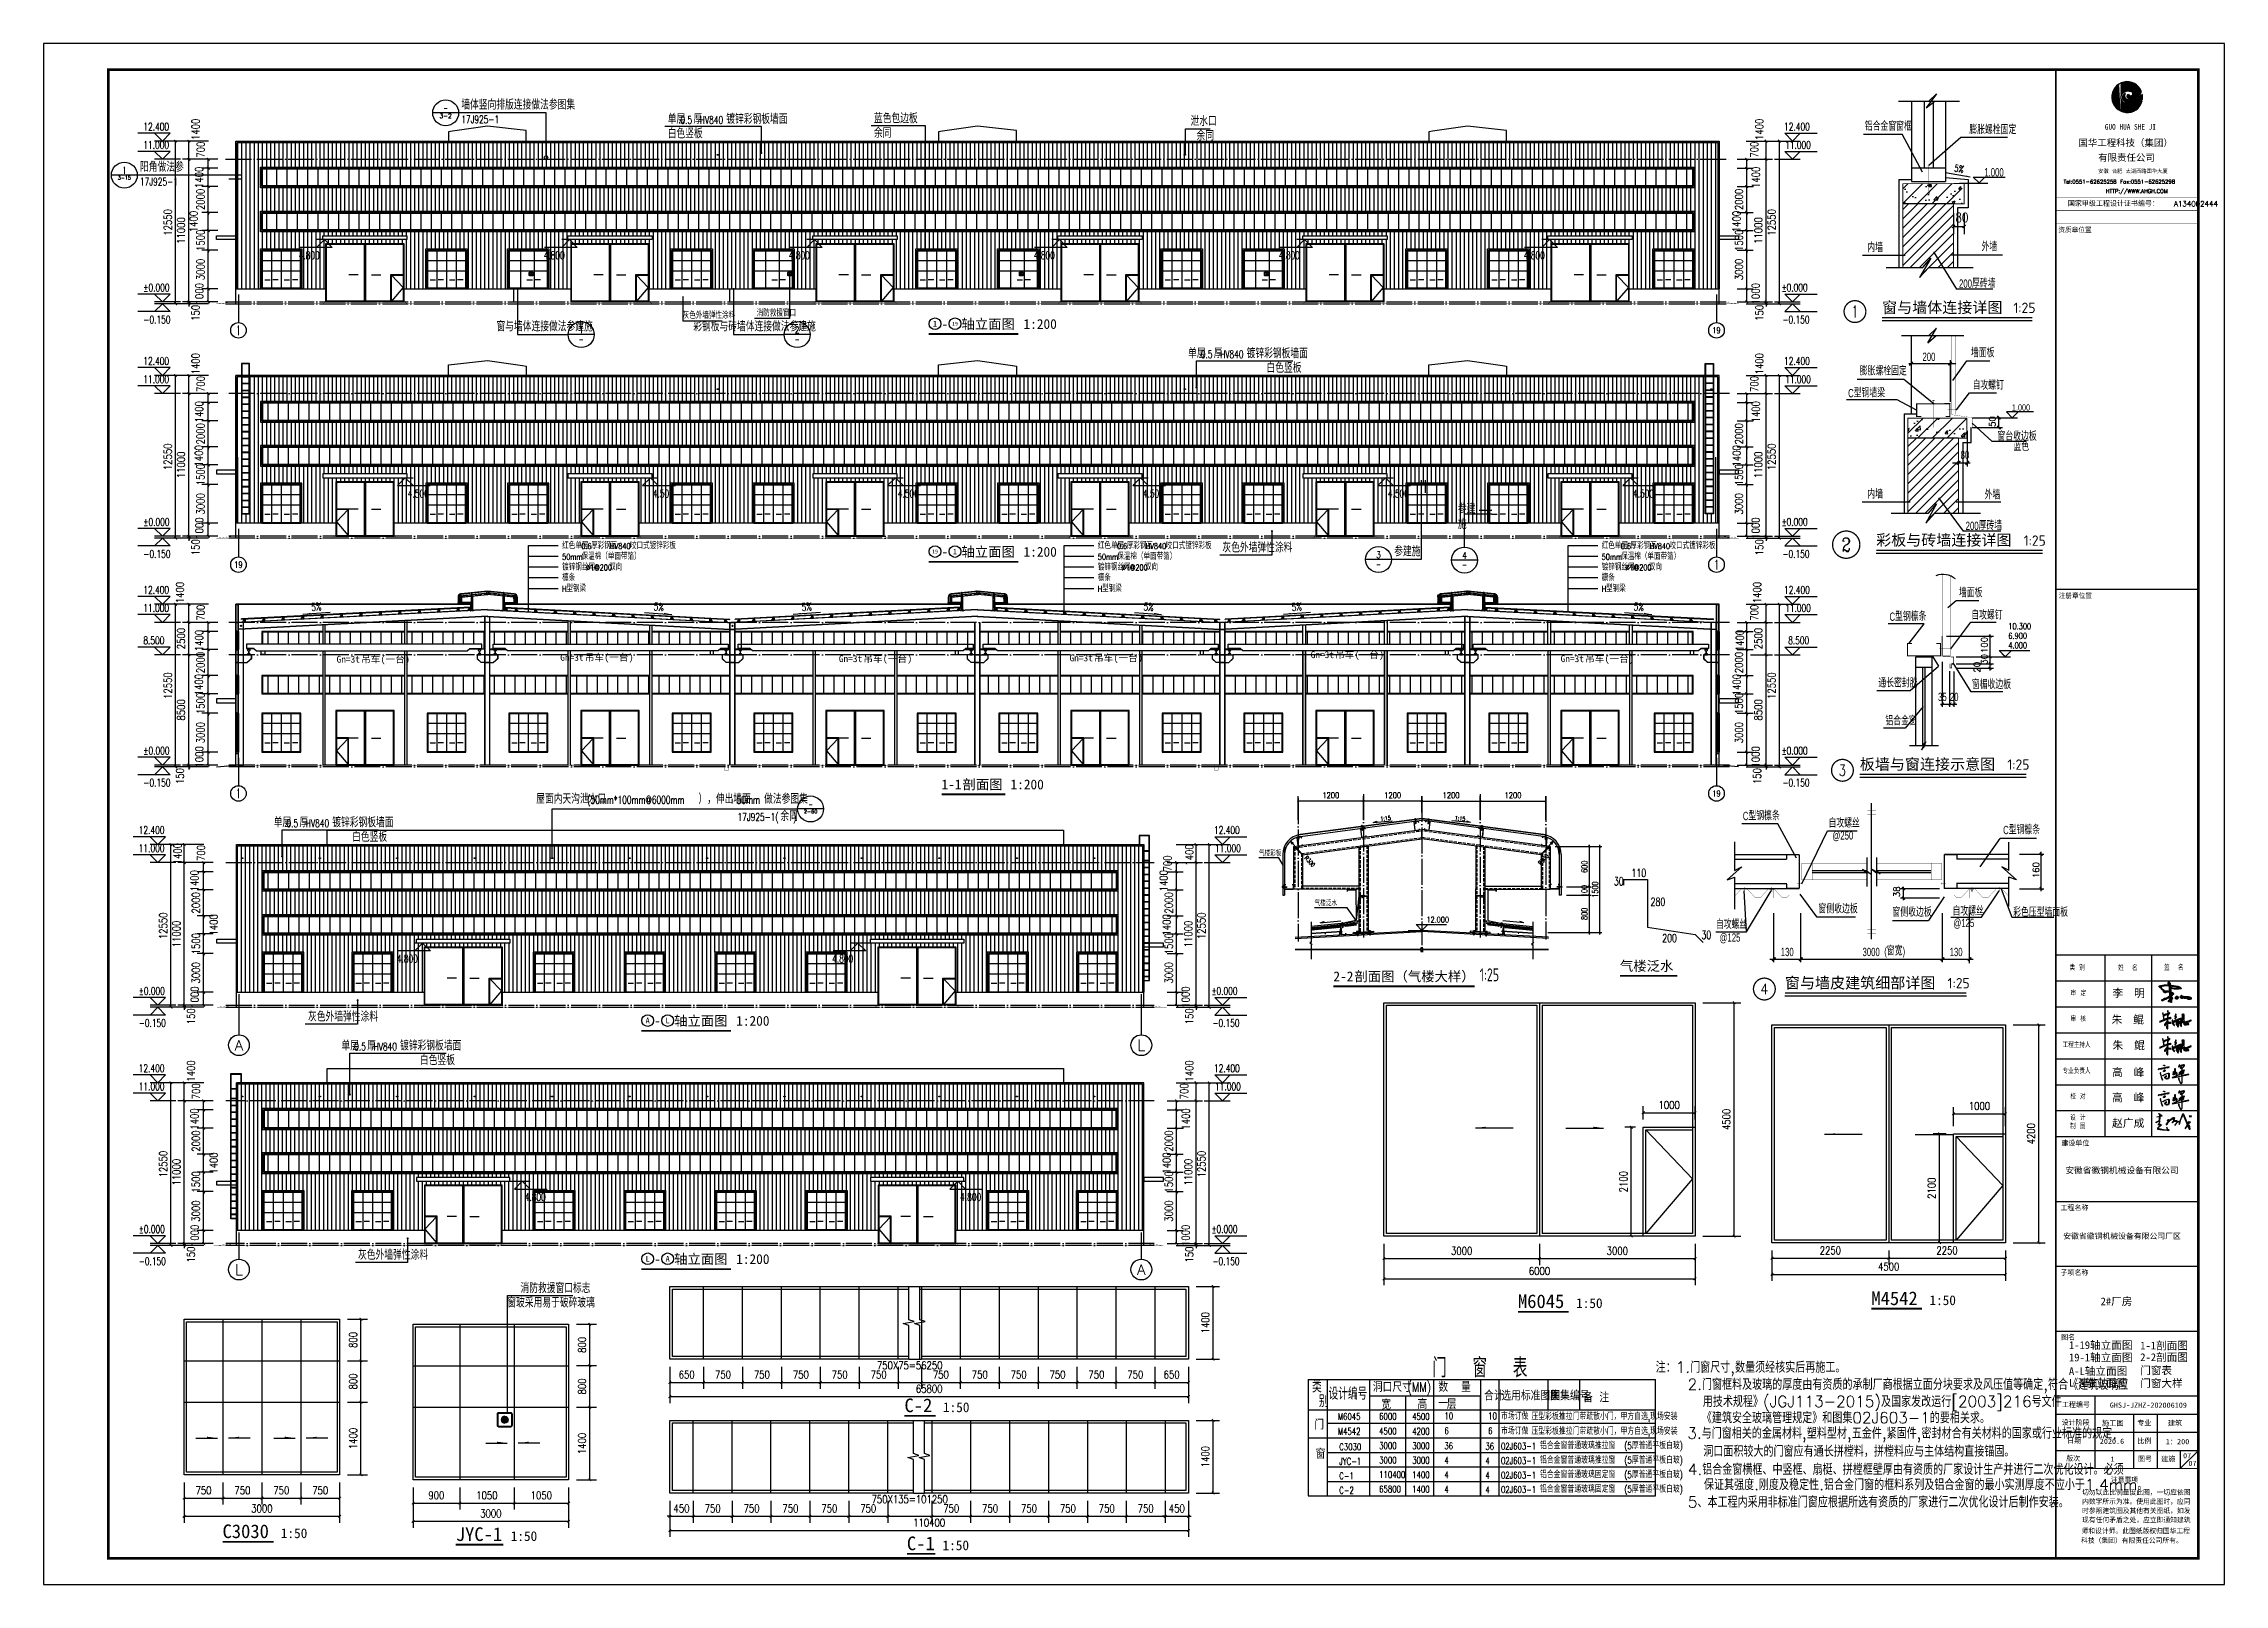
# Model space of a CAD drawing. Extents: x -21908402 to 2288787, y 79687 to 5079726.
# Drawn here: x 2095687 to 2263887, y 79687 to 198487 of the extents above; entities that cross this region are included whole.
import ezdxf
from ezdxf.enums import TextEntityAlignment as Align

# ---------------------------------------------------------------- set-up
doc = ezdxf.new("R2010")
doc.units = 0
doc.header["$LTSCALE"] = 1000
for name, pattern in [('DASH', [0.35, 0.25, -0.1]), ('DASHDOT2', [0.5, 0.3, -0.1, 0, -0.1]), ('DOTE', [2.42, 2, -0.2, 0.02, -0.2]), ('HIDDEN2', [4.7625, 3.175, -1.5875])]:
    doc.linetypes.add(name, pattern=pattern)
doc.layers.get('0').update_dxf_attribs({"linetype": 'CONTINUOUS'})
doc.layers.get('DEFPOINTS').update_dxf_attribs({"linetype": 'CONTINUOUS'})
for name, color, linetype in [('0___1', 7, 'CONTINUOUS'), ('1', 140, 'CONTINUOUS'), ('3', 123, 'CONTINUOUS'), ('AXIS', 3, 'CONTINUOUS'), ('AXIS_TEXT', 7, 'CONTINUOUS'), ('COLUMN', 9, 'CONTINUOUS'), ('DIM', 3, 'CONTINUOUS'), ('DIM_ELEV', 3, 'CONTINUOUS'), ('DIM_IDEN', 3, 'CONTINUOUS'), ('DIM_LEAD', 3, 'CONTINUOUS'), ('DIM_SYMB', 3, 'CONTINUOUS'), ('DOTE', 1, 'DOTE'), ('E_LINE', 7, 'CONTINUOUS'), ('PP-PM-TK', 7, 'CONTINUOUS'), ('PUB_DIM', 3, 'CONTINUOUS'), ('PUB_TEXT', 7, 'CONTINUOUS'), ('PUB_TITLE', 4, 'CONTINUOUS'), ('WALL', 6, 'CONTINUOUS'), ('WINDOW', 94, 'CONTINUOUS'), ('XF-灭火救援窗', 1, 'CONTINUOUS'), ('保温棉', 133, 'CONTINUOUS'), ('填充', 8, 'CONTINUOUS'), ('彩板', 134, 'CONTINUOUS'), ('拉杆', 5, 'CONTINUOUS'), ('支座', 150, 'CONTINUOUS'), ('文字', 153, 'CONTINUOUS'), ('檩条', 4, 'CONTINUOUS'), ('窗', 144, 'CONTINUOUS'), ('签名', 255, 'CONTINUOUS'), ('自攻钉', 2, 'CONTINUOUS'), ('螺栓', 211, 'CONTINUOUS'), ('辅助线', 3, 'CONTINUOUS'), ('钢柱', 4, 'CONTINUOUS'), ('钢梁', 3, 'CONTINUOUS')]:
    doc.layers.add(name, color=color, linetype=linetype)
doc.styles.add('-黑体', font='simhei.ttf', dxfattribs={"width": 0.8})
doc.styles.add('_HZTXT', font='txt.shx', dxfattribs={"width": 0.8, "bigfont": 'hztxt.shx'})
doc.styles.add('_TCH_AXIS', font='COMPLEX', dxfattribs={"bigfont": 'GBCBIG'})
doc.styles.add('_TCH_DIM', font='SIMPLEX', dxfattribs={"bigfont": 'GBCBIG'})
doc.styles.add('_TCH_DYN', font='')
doc.styles.add('_TCH_LABEL', font='COMPLEX', dxfattribs={"bigfont": 'GBCBIG'})
doc.styles.add('CHIN-1', font='')
doc.styles.add('COMPLEX', font='COMPLEX')
doc.styles.add('DIM_FONT', font='simplex.shx', dxfattribs={"width": 0.8})
doc.styles.add('SM', font='SIM08', dxfattribs={"width": 0.7, "height": 5, "bigfont": 'HZTXT'})
doc.styles.get("Standard").update_dxf_attribs({"font": 'tssdeng.shx', "width": 0.7, "bigfont": 'hztxt.shx'})
doc.styles.add('STYLE1', font='simhei.ttf', dxfattribs={"width": 0.8})
doc.styles.add('TQ', font='txt.shx', dxfattribs={"width": 0.8, "bigfont": 'hztxt.shx'})
doc.styles.add('TSSD_DIMENSION', font='txt.shx', dxfattribs={"width": 0.7, "bigfont": 'hztxt.shx'})
doc.styles.add('图签宋体', font='simhei.ttf')
doc.styles.get('_TCH_DYN').set_extended_font_data('SimSun')
doc.styles.get('CHIN-1').set_extended_font_data('SimSun')
doc.dimstyles.new('DIMN150', dxfattribs={"dimscale": 1.5, "dimtxt": 300, "dimasz": 100, "dimexe": 250, "dimexo": 300, "dimgap": 150, "dimtad": 1, "dimdec": 0, "dimzin": 0, "dimtxsty": 'DIM_FONT', "dimblk": 'ARCHTICK', "dimcen": 0.09, "dimclrt": 7, "dimazin": 3, "dimtfac": 1, "dimtdec": 0, "dimtix": 1, "dimtmove": 0, "dimatfit": 3, "dimtolj": 1, "dimtzin": 0})
doc.dimstyles.new('DIMN200', dxfattribs={"dimscale": 2, "dimtxt": 300, "dimasz": 100, "dimexe": 250, "dimexo": 300, "dimgap": 150, "dimtad": 1, "dimdec": 0, "dimzin": 0, "dimtxsty": 'DIM_FONT', "dimblk": 'ARCHTICK', "dimcen": 0.09, "dimclrt": 7, "dimazin": 3, "dimtfac": 1, "dimtdec": 0, "dimtix": 1, "dimtmove": 0, "dimatfit": 3, "dimtolj": 1, "dimtzin": 0})
doc.dimstyles.new('DIMN50', dxfattribs={"dimscale": 0.5, "dimtxt": 300, "dimasz": 100, "dimexe": 250, "dimexo": 300, "dimgap": 150, "dimtad": 1, "dimdec": 0, "dimzin": 0, "dimtxsty": 'DIM_FONT', "dimblk": 'ARCHTICK', "dimcen": 0.09, "dimclrt": 7, "dimazin": 3, "dimtfac": 1, "dimtdec": 0, "dimtix": 1, "dimtmove": 0, "dimatfit": 3, "dimtolj": 1, "dimtzin": 0})
doc.dimstyles.new('TSSD_150_150', dxfattribs={"dimtxt": 450, "dimasz": 150, "dimexe": 150, "dimexo": 375, "dimgap": 150, "dimtad": 1, "dimdec": 0, "dimzin": 0, "dimtxsty": 'TSSD_DIMENSION', "dimblk": 'ARCHTICK', "dimcen": 0, "dimdle": 150, "dimclrt": 7, "dimazin": 3, "dimtfac": 1, "dimtdec": 0, "dimtix": 1, "dimtmove": 0, "dimatfit": 3, "dimtolj": 1, "dimtzin": 0})
pattern_1 = [(135, (-100780.8598, -23111.6093), (-2.65165043, -2.65165043), [])]
pattern_2 = [(45, (0, 0), (-353.55339, 353.55339), []), (50, (0, 0), (1434.52037, -125.50427), [150, -1650]), (355, (0, 0), (-277.5027, 1504.3843), [120, -1320]), (100.4514, (119.5, -10.5), (1157.01876, 1378.8791), [127.4804, -1402.2842]), (46.1842, (0, 400), (2134.4821, -331.038), [225, -2475]), (96.6356, (177.9, 372.4), (1869.3254, 1948.2357), [191.2206, -2103.426]), (351.1842, (0, 400), (1869.3239, 1948.2372), [180, -1980]), (21, (200, 300), (1193.8141, -805.2378), [150, -1650]), (326, (200, 300), (486.6307, 1450.3001), [120, -1320]), (71.4514, (299.5, 232.9), (1680.44526, 645.061), [127.4804, -1402.2842]), (37.5, (0, 0), (24.31971, 665.78771), [0, -1304, 0, -1340, 0, -1325]), (7.5, (0, 0), (526.13907, 788.82342), [0, -764, 0, -1274, 0, -505]), (327.5, (-446, 0), (1067.64487, -45.10974), [0, -500, 0, -1560, 0, -2070]), (317.5, (-646, 0), (1166.37234, 200.20996), [0, -650, 0, -1036, 0, -1470])]

msp = doc.modelspace()

# ---------------------------------------------------------------- texts
at = {"insert": (2204769.4, 162980.7), "char_height": 714.89, "width": 1497.73, "attachment_point": 1}
msp.add_mtext('参建施', dxfattribs=at)
at = {"layer": 'PUB_TEXT'}
for s, height, style, width, p, p2 in [('-', 522, '_TCH_LABEL', 0.777778, (2126519.9, 193253.8), (2126868, 193253.8)), ('1', 435, '_TCH_DYN', 1.028736, (2164279.6, 176672.6), (2164599.6, 176672.6)), ('19', 304.74, '_TCH_DYN', 1.022857, (2165756.8, 176737.7), (2166202.6, 176737.7)), ('-', 522, '_TCH_LABEL', 0.777778, (2136975.5, 175423.8), (2137323.6, 175423.8)), ('-', 522, '_TCH_LABEL', 0.777778, (2153629.3, 175423.8), (2153977.3, 175423.8)), ('19', 304.74, '_TCH_DYN', 1.022857, (2164216.7, 159174.9), (2164662.5, 159174.9)), ('1', 435, '_TCH_DYN', 1.028736, (2165819.7, 159109.8), (2166139.7, 159109.8)), ('-', 522, '_TCH_LABEL', 0.777778, (2198472.5, 158080.4), (2198820.5, 158080.4)), ('-', 522, '_TCH_LABEL', 0.777778, (2205100.3, 158039.5), (2205448.3, 158039.5)), ('-', 522, '_TCH_LABEL', 0.777778, (2154670.7, 139579.8), (2155018.8, 139579.8)), ('A', 435.9, '_TCH_DYN', 1.022857, (2142118, 122943.7), (2142436.8, 122943.7)), ('L', 432.3, '_TCH_DYN', 1.046784, (2143655.6, 122945.4), (2143979.2, 122945.4)), ('L', 432.3, '_TCH_DYN', 1.046784, (2142115.6, 104575.2), (2142439.2, 104575.2)), ('A', 435.9, '_TCH_DYN', 1.022857, (2143658, 104573.4), (2143976.8, 104573.4))]:
    msp.add_text(s, height=height, dxfattribs=dict(at, style=style, width=width)).set_placement(p, p2, align=Align.FIT)
for s, height, style, p in [('墙体竖向排版连接做法参图集', 675.177, '_TCH_LABEL', (2127903.9, 193411.5)), ('单层', 675.18, '_TCH_DIM', (2143821.7, 192309.7)), ('白色竖板', 675.18, '_TCH_DIM', (2143821.7, 191189.7)), ('厚', 675.2, '_TCH_DIM', (2145804.7, 192309.7)), ('镀锌彩钢板墙面', 675.18, '_TCH_DIM', (2148336.2, 192309.7)), ('余同', 675.18, '_TCH_DIM', (2159727.6, 191236.2)), ('蓝色包边板', 675.18, '_TCH_DIM', (2159727.6, 192356.2)), ('泄水口', 675.18, '_TCH_DIM', (2184145.8, 192139.7)), ('余同', 675.18, '_TCH_DIM', (2184607.5, 191019.7)), ('阳角做法参', 675.18, '_TCH_LABEL', (2103121.9, 188611.1)), ('窗与墙体连接做法参建施', 675.177, '_TCH_LABEL', (2130615.1, 176312.3)), ('灰色外墙弹性涂料', 506.38, '_TCH_DIM', (2144974, 177280.2)), ('彩钢板与砖墙体连接做法参建施', 675.177, '_TCH_LABEL', (2145794.4, 176312.3)), ('消防救援窗口', 506.38, '_TCH_DIM', (2150685.2, 177457.1)), ('-', 755.3, '_TCH_DYN', (2164939.6, 176490.1)), ('轴立面图', 755.27, '_TCH_DYN', (2166479.7, 176490.1)), ('1:200', 755.27, '_TCH_DYN', (2171265.4, 176490.1)), ('单层', 675.18, '_TCH_DIM', (2183957, 174240.3)), ('厚', 675.2, '_TCH_DIM', (2185940, 174240.3)), ('镀锌彩钢板墙面', 675.18, '_TCH_DIM', (2188471.5, 174240.3)), ('白色竖板', 675.18, '_TCH_DIM', (2190005.5, 173120.3)), ('红色单层', 506.38, '_TCH_DIM', (2135680.3, 159521.9)), ('厚彩钢瓦', 506.38, '_TCH_DIM', (2137904.7, 159521.9)), ('咬口式镀锌彩板', 506.38, '_TCH_DIM', (2140909.2, 159521.9)), ('轴立面图', 755.27, '_TCH_DYN', (2166479.7, 158927.2)), ('红色单层', 506.38, '_TCH_DIM', (2176995.5, 159521.9)), ('厚彩钢瓦', 506.38, '_TCH_DIM', (2179219.9, 159521.9)), ('咬口式镀锌彩板', 506.38, '_TCH_DIM', (2182224.4, 159521.9)), ('灰色外墙弹性涂料', 675.18, '_TCH_DIM', (2186605.7, 159263.3)), ('红色单层', 506.38, '_TCH_DIM', (2215861, 159521.9)), ('厚彩钢瓦', 506.38, '_TCH_DIM', (2218085.5, 159521.9)), ('咬口式镀锌彩板', 506.38, '_TCH_DIM', (2221089.9, 159521.9)), ('镀锌钢丝网', 506.38, '_TCH_DIM', (2135680.3, 157873.4)), ('保温棉（单面带箔）', 506.38, '_TCH_DIM', (2137180.3, 158697.7)), ('双向', 506.38, '_TCH_DIM', (2139308.3, 157873.4)), ('-', 755.3, '_TCH_DYN', (2164939.6, 158927.2)), ('1:200', 755.27, '_TCH_DYN', (2171265.4, 158927.2)), ('镀锌钢丝网', 506.38, '_TCH_DIM', (2176995.5, 157873.4)), ('保温棉（单面带箔）', 506.38, '_TCH_DIM', (2178495.5, 158697.7)), ('双向', 506.38, '_TCH_DIM', (2180623.6, 157873.4)), ('参建施', 675.18, '_TCH_LABEL', (2199856.5, 158969)), ('镀锌钢丝网', 506.38, '_TCH_DIM', (2215861, 157873.4)), ('保温棉（单面带箔）', 506.38, '_TCH_DIM', (2217361, 158697.7)), ('双向', 506.38, '_TCH_DIM', (2219489.1, 157873.4)), ('檩条', 506.38, '_TCH_DIM', (2135680.3, 157049.2)), ('型钢梁', 506.38, '_TCH_DIM', (2136010.3, 156224.9)), ('檩条', 506.38, '_TCH_DIM', (2176995.5, 157049.2)), ('型钢梁', 506.38, '_TCH_DIM', (2177325.5, 156224.9)), ('檩条', 506.38, '_TCH_DIM', (2215861, 157049.2)), ('型钢梁', 506.38, '_TCH_DIM', (2216191, 156224.9)), ('Gn=3t', 528.56, '_TCH_DYN', (2135535.4, 150901.9)), ('吊车', 528.56, '_TCH_DYN', (2137425.2, 150901.9)), ('(', 528.6, '_TCH_DYN', (2138937.1, 150901.9)), ('一台', 528.56, '_TCH_DYN', (2139315.1, 150901.9)), (')', 528.6, '_TCH_DYN', (2140826.9, 150901.9)), ('吊车', 528.56, '_TCH_DYN', (2158911.4, 150798.8)), ('(', 528.6, '_TCH_DYN', (2160423.3, 150798.8)), ('一台', 528.56, '_TCH_DYN', (2160801.2, 150798.8)), (')', 528.6, '_TCH_DYN', (2162313.1, 150798.8)), ('Gn=3t', 528.56, '_TCH_DYN', (2174814.3, 150859.2)), ('吊车', 528.56, '_TCH_DYN', (2176704.1, 150859.2)), ('(', 528.6, '_TCH_DYN', (2178216, 150859.2)), ('一台', 528.56, '_TCH_DYN', (2178593.9, 150859.2)), (')', 528.6, '_TCH_DYN', (2180105.8, 150859.2)), ('Gn=3t', 528.56, '_TCH_DYN', (2193411.8, 151106.7)), ('吊车', 528.56, '_TCH_DYN', (2195301.6, 151106.7)), ('(', 528.6, '_TCH_DYN', (2196813.4, 151106.7)), ('一台', 528.56, '_TCH_DYN', (2197191.4, 151106.7)), (')', 528.6, '_TCH_DYN', (2198703.3, 151106.7)), ('吊车', 528.56, '_TCH_DYN', (2214580.2, 150797.8)), ('(', 528.6, '_TCH_DYN', (2216092.1, 150797.8)), ('一台', 528.56, '_TCH_DYN', (2216470.1, 150797.8)), (')', 528.6, '_TCH_DYN', (2217981.9, 150797.8)), ('Gn=3t', 528.56, '_TCH_DYN', (2118283.7, 150757.3)), ('吊车', 528.56, '_TCH_DYN', (2120173.5, 150757.3)), ('(', 528.6, '_TCH_DYN', (2121685.4, 150757.3)), ('一台', 528.56, '_TCH_DYN', (2122063.4, 150757.3)), (')', 528.6, '_TCH_DYN', (2123575.2, 150757.3)), ('Gn=3t', 528.56, '_TCH_DYN', (2157021.6, 150798.8)), ('Gn=3t', 528.56, '_TCH_DYN', (2212690.4, 150797.8)), ('1-1', 755.27, '_TCH_DYN', (2164941.7, 140989.9)), ('剖面图', 755.27, '_TCH_DYN', (2166562, 140989.9)), ('1:200', 755.27, '_TCH_DYN', (2170263.3, 140989.9)), ('屋面内天沟泄水口', 675.18, '_TCH_LABEL', (2133678.4, 139883.8)), ('），伸出墙面', 675.18, '_TCH_LABEL', (2146190.3, 139883.8)), ('做法参图集', 675.18, '_TCH_LABEL', (2151259.2, 139883.8)), ('单层', 675.18, '_TCH_DIM', (2113433.9, 138074.7)), ('厚', 675.2, '_TCH_DIM', (2115416.9, 138074.7)), ('镀锌彩钢板墙面', 675.18, '_TCH_DIM', (2117948.4, 138074.7)), ('余同', 675.18, '_TCH_LABEL', (2152511.8, 138557.1)), ('白色竖板', 675.18, '_TCH_DIM', (2119482.4, 136954.7)), ('气楼泛水', 755.27, '_TCH_DYN', (2217262.7, 126992.2, 0)), ('2-2', 755.27, '_TCH_DYN', (2195168.7, 126189.3, -4.8)), ('剖面图（气楼大样）', 755.27, '_TCH_DYN', (2196788.9, 126189.3, -4.8)), ('灰色外墙弹性涂料', 675.18, '_TCH_DIM', (2116082.6, 123097.7)), ('-', 755.3, '_TCH_DYN', (2142777.4, 122761.6)), ('轴立面图', 755.27, '_TCH_DYN', (2144317.4, 122761.6)), ('1:200', 755.27, '_TCH_DYN', (2149103.1, 122761.6)), ('单层', 675.18, '_TCH_DIM', (2118663.8, 120860.5)), ('厚', 675.2, '_TCH_DIM', (2120646.8, 120860.5)), ('镀锌彩钢板墙面', 675.18, '_TCH_DIM', (2123178.2, 120860.5)), ('白色竖板', 675.18, '_TCH_DIM', (2124712.3, 119740.5)), ('灰色外墙弹性涂料', 675.18, '_TCH_DIM', (2119942, 104727.4)), ('-', 755.3, '_TCH_DYN', (2142777.4, 104391.3)), ('轴立面图', 755.27, '_TCH_DYN', (2144317.4, 104391.3)), ('1:200', 755.27, '_TCH_DYN', (2149103.1, 104391.3)), ('消防救援窗口标志', 675.18, '_TCH_DIM', (2132465.5, 102161.2)), ('窗玻采用易于破碎玻璃', 675.18, '_TCH_DIM', (2131452.7, 101041.2)), ('M6045', 1051.48, '图签宋体', (2209400.1, 100993.6)), ('1:50', 751.05, '图签宋体', (2213884.8, 100993.6)), ('M4542', 1051.48, '图签宋体', (2236657.5, 101221.3)), ('1:50', 751.05, '图签宋体', (2241136.3, 101221.3)), ('C-2', 1051.48, '图签宋体', (2162085.7, 92966.6)), ('1:50', 751.05, '图签宋体', (2165052.3, 92966.6)), ('C3030', 1051.48, '图签宋体', (2109486.3, 83256.5)), ('JYC-1', 1051.48, '图签宋体', (2127477.7, 83032.4)), ('1:50', 751.05, '图签宋体', (2113982.9, 83256.5)), ('1:50', 751.05, '图签宋体', (2131714.3, 83032.4)), ('C-1', 1051.48, '图签宋体', (2162272.1, 82322.9)), ('1:50', 751.05, '图签宋体', (2165020.2, 82322.9))]:
    msp.add_text(s, height=height, dxfattribs=dict(at, style=style)).set_placement(p)
at = {"layer": 'PUB_TEXT', "width": 0.705882}
for s, height, style, p in [('12.400', 595, '_TCH_DIM', (2103381.6, 191783.5)), ('17J925-1', 595, '_TCH_LABEL', (2127903.9, 192344.4)), ('0.5', 595, '_TCH_DIM', (2144804.7, 192309.7)), ('HV840', 595, '_TCH_DIM', (2146296.2, 192309.7)), ('12.400', 595, '_TCH_DIM', (2229927, 191783.5)), ('11.000', 595, '_TCH_DIM', (2103381.6, 190383.5)), ('11.000', 595, '_TCH_DIM', (2230007, 190383.5)), ('17J925-1', 595, '_TCH_LABEL', (2103121.9, 187544)), ('4.800', 595, '_TCH_DIM', (2115357.6, 181863.5)), ('4.800', 595, '_TCH_DIM', (2134257.6, 181863.5)), ('4.800', 595, '_TCH_DIM', (2153157.6, 181863.5)), ('4.800', 595, '_TCH_DIM', (2172057.6, 181863.5)), ('4.800', 595, '_TCH_DIM', (2190957.6, 181863.5)), ('4.800', 595, '_TCH_DIM', (2209857.6, 181863.5)), ('%%P0.000', 595, '_TCH_DIM', (2103381.6, 179383.5)), ('%%P0.000', 595, '_TCH_DIM', (2229727, 179383.5)), ('-0.150', 595, '_TCH_DIM', (2103381.6, 176913.5)), ('-0.150', 595, '_TCH_DIM', (2229807, 176913.5)), ('12.400', 595, '_TCH_DIM', (2103381.6, 173714.1)), ('0.5', 595, '_TCH_DIM', (2184940, 174240.3)), ('HV840', 595, '_TCH_DIM', (2186431.5, 174240.3)), ('12.400', 595, '_TCH_DIM', (2229927, 173714.1)), ('11.000', 595, '_TCH_DIM', (2103381.6, 172314.1)), ('11.000', 595, '_TCH_DIM', (2230007, 172314.1)), ('4.500', 595, '_TCH_DIM', (2123771, 163494.1)), ('4.500', 595, '_TCH_DIM', (2142671, 163494.1)), ('4.500', 595, '_TCH_DIM', (2161571, 163494.1)), ('4.500', 595, '_TCH_DIM', (2180471, 163494.1)), ('4.500', 595, '_TCH_DIM', (2199371, 163494.1)), ('4.500', 595, '_TCH_DIM', (2218271, 163494.1)), ('%%P0.000', 595, '_TCH_DIM', (2103381.6, 161314.1)), ('%%P0.000', 595, '_TCH_DIM', (2229727, 161314.1)), ('0.6', 446.25, '_TCH_DIM', (2137154.7, 159521.9)), ('HV840', 446.25, '_TCH_DIM', (2139379.2, 159521.9)), ('0.6', 446.25, '_TCH_DIM', (2178469.9, 159521.9)), ('HV840', 446.25, '_TCH_DIM', (2180694.4, 159521.9)), ('0.6', 446.25, '_TCH_DIM', (2217335.5, 159521.9)), ('HV840', 446.25, '_TCH_DIM', (2219559.9, 159521.9)), ('-0.150', 595, '_TCH_DIM', (2103381.6, 158844.1)), ('50mm', 446.25, '_TCH_DIM', (2135680.3, 158697.7)), ('%%c1@200', 446.25, '_TCH_DIM', (2137523.3, 157873.4)), ('50mm', 446.25, '_TCH_DIM', (2176995.5, 158697.7)), ('%%c1@200', 446.25, '_TCH_DIM', (2178838.6, 157873.4)), ('50mm', 446.25, '_TCH_DIM', (2215861, 158697.7)), ('%%c1@200', 446.25, '_TCH_DIM', (2217704.1, 157873.4)), ('-0.150', 595, '_TCH_DIM', (2229807, 158844.1)), ('12.400', 595, '_TCH_DIM', (2103381.6, 156071.8)), ('H', 446.2, '_TCH_DIM', (2135680.3, 156224.9)), ('H', 446.2, '_TCH_DIM', (2176995.5, 156224.9)), ('H', 446.2, '_TCH_DIM', (2215861, 156224.9)), ('12.400', 595, '_TCH_DIM', (2229927, 156071.8)), ('11.000', 595, '_TCH_DIM', (2103381.6, 154671.8)), ('11.000', 595, '_TCH_DIM', (2230007, 154671.8)), ('8.500', 595, '_TCH_DIM', (2103381.6, 152171.8)), ('8.500', 595, '_TCH_DIM', (2230247, 152171.8)), ('%%P0.000', 595, '_TCH_DIM', (2103381.6, 143671.8)), ('%%P0.000', 595, '_TCH_DIM', (2229727, 143671.8)), ('-0.150', 595, '_TCH_DIM', (2103381.6, 141201.8)), ('-0.150', 595, '_TCH_DIM', (2229807, 141201.8)), ('(50mm*100mm@6000mm', 595, '_TCH_LABEL', (2137610.3, 139883.8)), ('50mm', 595, '_TCH_LABEL', (2149139.2, 139883.8)), ('12.400', 595, '_TCH_DIM', (2103024.6, 137548.5)), ('0.5', 595, '_TCH_DIM', (2114416.9, 138074.7)), ('HV840', 595, '_TCH_DIM', (2115908.4, 138074.7)), ('17J925-1(', 595, '_TCH_LABEL', (2149211.8, 138557.1)), (')', 595, '_TCH_LABEL', (2153494.7, 138557.1)), ('12.400', 595, '_TCH_DIM', (2185959.5, 137548.5)), ('11.000', 595, '_TCH_DIM', (2103024.6, 136148.5)), ('11.000', 595, '_TCH_DIM', (2186039.5, 136148.5)), ('4.800', 595, '_TCH_DIM', (2122929.9, 127628.5)), ('4.800', 595, '_TCH_DIM', (2156511.2, 127628.5)), ('%%P0.000', 595, '_TCH_DIM', (2103024.6, 125148.5)), ('%%P0.000', 595, '_TCH_DIM', (2185759.5, 125148.5)), ('-0.150', 595, '_TCH_DIM', (2103024.6, 122678.5)), ('-0.150', 595, '_TCH_DIM', (2185839.5, 122678.5)), ('0.5', 595, '_TCH_DIM', (2119646.8, 120860.5)), ('HV840', 595, '_TCH_DIM', (2121138.2, 120860.5)), ('12.400', 595, '_TCH_DIM', (2103024.6, 119178.2)), ('12.400', 595, '_TCH_DIM', (2185959.5, 119178.2)), ('11.000', 595, '_TCH_DIM', (2103024.6, 117778.2)), ('11.000', 595, '_TCH_DIM', (2186039.5, 117778.2)), ('4.800', 595, '_TCH_DIM', (2132792.9, 109258.2)), ('4.800', 595, '_TCH_DIM', (2166374.2, 109258.2)), ('%%P0.000', 595, '_TCH_DIM', (2103024.6, 106778.2)), ('%%P0.000', 595, '_TCH_DIM', (2185759.5, 106778.2)), ('-0.150', 595, '_TCH_DIM', (2103024.6, 104308.2)), ('-0.150', 595, '_TCH_DIM', (2185839.5, 104308.2))]:
    msp.add_text(s, height=height, dxfattribs=dict(at, style=style)).set_placement(p)
at = {"layer": 'PUB_TEXT', "style": '_TCH_LABEL'}
for s, height, p, p2 in [('3-2', 336.29, (2126221.5, 192745.9), (2127166.3, 192745.9)), ('1', 535.4, (2101797.1, 188456), (2102026.6, 188456)), ('3-15', 288.87, (2101402.9, 188002.3), (2102420.8, 188002.3)), ('1', 535.4, (2137034.8, 176157.3), (2137264.3, 176157.3)), ('2', 522, (2153629.3, 176154.6), (2153977.3, 176154.6)), ('1', 926.5, (2235195.5, 177364), (2235592.6, 177364)), ('2', 1048.4, (2234369.9, 159330.9), (2235068.8, 159330.9)), ('3', 522, (2198472.5, 158811.2), (2198820.5, 158811.2)), ('4', 515.4, (2205078, 158769), (2205470.7, 158769)), ('3', 838.7, (2234147.9, 142036.8), (2234707.1, 142036.8)), ('2-60', 272.78, (2154325.2, 139148.1), (2155364.3, 139148.1)), ('4', 801.8, (2228099.1, 125191.8), (2228709.9, 125191.8))]:
    msp.add_text(s, height=height, dxfattribs=at).set_placement(p, p2, align=Align.FIT)
at = {"layer": 'PUB_TEXT', "style": '_TCH_DIM', "width": 0.705882}
for rotation, p in [(4.308279, (2116350.3, 154735.8)), (355.691721, (2142720.4, 154792.9)), (4.308279, (2154166.3, 154735.8)), (355.691721, (2180504.4, 154792.9)), (4.308279, (2191964.2, 154735.8)), (355.691721, (2218306.5, 154792.9))]:
    msp.add_text('5%', height=595, rotation=rotation, dxfattribs=at).set_placement(p)
at = {"layer": 'PUB_TEXT', "width": 0.7}
msp.add_text('1:25', height=1000, dxfattribs=at).set_placement((2206452.2, 126189.3, -4.8))
at = {"layer": 'PUB_TITLE', "color": 255, "style": '-黑体'}
for s, height, p in [('1-19轴立面图', 600, (2251896.2, 97834.8)), ('19-1轴立面图', 600, (2251896.2, 96885.9)), ('2-2剖面图', 600, (2257392.8, 96901.5)), ('1-1剖面图', 600, (2257392.8, 97799.6)), ('A-L轴立面图', 600, (2251896.2, 95827.9)), ('门窗表', 600, (2257392.8, 95884.6)), ('L-A轴立面图', 600, (2251896.2, 94933.6)), ('门窗大样', 600, (2257392.8, 94894)), ('07', 400, (2260698.2, 89410.6))]:
    msp.add_text(s, height=height, dxfattribs=at).set_placement(p)

# ---------------------------------------------------------------- blocks, each defined once
blk = doc.blocks.new('HHGG')
at = {"layer": 'DIM_SYMB'}
for points in [[(2153849, 173678), (2153649, 173678), (2153649, 173704)], [(2154063, 173678), (2154263, 173678), (2154263, 173704)], [(2155349, 173678), (2155149, 173678), (2155149, 173704)], [(2155563, 173678), (2155763, 173678), (2155763, 173704)]]:
    blk.add_hatch(color=256, dxfattribs=at).paths.add_polyline_path(points)
for points in [[(2153434, 173678), (2153849, 173678)], [(2154478, 173678), (2154063, 173678)], [(2154934, 173678), (2155349, 173678)], [(2155978, 173678), (2155563, 173678)]]:
    blk.add_lwpolyline(points, dxfattribs=at)
at = {"layer": 'WINDOW'}
for p, q in [((2153206, 175969), (2156206, 175969)), ((2153206, 172969), (2153206, 175969)), ((2153206, 175169), (2156206, 175169)), ((2153956, 175969), (2153956, 172969)), ((2154706, 175969), (2154706, 172969)), ((2155456, 175969), (2155456, 172969)), ((2156206, 175969), (2156206, 172969)), ((2153206, 174369), (2156206, 174369)), ((2156206, 172969), (2153206, 172969))]:
    blk.add_line(p, q, dxfattribs=at)
blk.add_lwpolyline([(2153256, 175919), (2156156, 175919), (2156156, 173019), (2153256, 173019)], close=True, dxfattribs=at)
blk = doc.blocks.new('GGGGGGGGG')
at = {"layer": 'DIM_SYMB'}
for points in [[(2140700, 132967), (2140900, 132967), (2140900, 132993)], [(2143173, 132967), (2142973, 132967), (2142973, 132993)]]:
    blk.add_hatch(color=256, dxfattribs=at).paths.add_polyline_path(points)
blk.add_lwpolyline([(2143987, 132933), (2144887, 131985), (2143987, 130933)])
for points in [[(2141428, 132967), (2140700, 132967)], [(2142446, 132967), (2143173, 132967)]]:
    blk.add_lwpolyline(points, dxfattribs=at)
at = {"layer": 'WINDOW'}
for p, q in [((2138937, 135383), (2144937, 135383)), ((2138937, 130883), (2138937, 135383)), ((2141887, 135333), (2141887, 130933)), ((2141937, 135383), (2141937, 130883)), ((2141987, 135333), (2141987, 130933)), ((2144937, 135383), (2144937, 130883)), ((2144937, 130883), (2138937, 130883))]:
    blk.add_line(p, q, dxfattribs=at)
for points in [[(2141887, 130933), (2138987, 130933), (2138987, 135333), (2141887, 135333)], [(2141987, 135333), (2144887, 135333), (2144887, 130933), (2141987, 130933)]]:
    blk.add_lwpolyline(points, dxfattribs=at)
for points in [[(2144937, 130883), (2143937, 130883), (2143937, 132983), (2144937, 132983)], [(2144887, 130933), (2143987, 130933), (2143987, 132933), (2144887, 132933)]]:
    blk.add_lwpolyline(points, close=True, dxfattribs=at)
blk = doc.blocks.new('*U16')
at = {"layer": 'PP-PM-TK', "color": 1}
for points in [[(-734, 26), (-725, -117), (-725, 92)], [(-725, 92), (-715, -155), (-715, 168)], [(-725, -117), (-725, 92), (-715, -155)], [(-715, 168), (-689, -255), (-689, 245)], [(-715, -155), (-715, 168), (-689, -255)], [(-689, 245), (-669, -296), (-669, 303)], [(-689, -255), (-689, 245), (-669, -296)], [(-669, 303), (-627, -384), (-627, 377)], [(-669, -296), (-669, 303), (-627, -384)], [(-627, 377), (-598, -422), (-598, 427)], [(-627, -384), (-627, 377), (-598, -422)], [(-598, 427), (-540, -498), (-540, 493)], [(-598, -422), (-598, 427), (-540, -498)], [(-540, 493), (-504, -531), (-504, 535)], [(-540, -498), (-540, 493), (-504, -531)], [(-504, 535), (-434, -593), (-434, 589)], [(-504, -531), (-504, 535), (-434, -593)], [(-434, 589), (-390, -619), (-390, 622)], [(-434, -593), (-434, 589), (-390, -619)], [(-390, 622), (-310, -666), (-310, 662)], [(-390, -619), (-390, 622), (-310, -666)], [(-310, 662), (-302, -669), (-302, 667)], [(-310, -666), (-310, 662), (-302, -669)], [(-302, 667), (-300, 1), (-300, 667)], [(-300, 667), (-299, 9), (-299, 668)], [(-299, 668), (-289, 51), (-289, 673)], [(-289, 673), (-287, 62), (-287, 674)], [(-287, 674), (-274, 89), (-274, 680)], [(-274, 680), (-262, 115), (-262, 686)], [(-262, 686), (-255, 126), (-255, 688)], [(-262, 686), (-262, 115), (-262, 686)], [(-255, 688), (-231, 157), (-231, 695)], [(-231, 695), (-227, 163), (-227, 696)], [(-227, 696), (-222, 168), (-222, 697)], [(-222, 697), (-221, 168), (-221, 697)], [(-222, 3), (-221, -43), (-221, 4)], [(-221, 697), (-215, 174), (-215, 699)], [(-221, 4), (-215, -82), (-215, 32)], [(-221, -43), (-221, 4), (-215, -82)], [(-215, 699), (-211, 177), (-211, 700)], [(-215, 32), (-211, -92), (-211, 48)], [(-215, -82), (-215, 32), (-211, -92)], [(-211, 700), (-202, 186), (-202, 703)], [(-211, 48), (-202, -118), (-202, 68)], [(-211, -92), (-211, 48), (-202, -118)], [(-202, 703), (-199, 188), (-199, 704)], [(-202, 68), (-199, -122), (-199, 73)], [(-202, -118), (-202, 68), (-199, -122)], [(-199, 704), (-185, 201), (-185, 708)], [(-199, 73), (-185, -143), (-185, 93)], [(-199, -122), (-199, 73), (-185, -143)], [(-185, 708), (-183, 203), (-183, 708)], [(-185, 93), (-183, -145), (-183, 96)], [(-185, -143), (-185, 93), (-183, -145)], [(-183, 708), (-179, 206), (-179, 709)], [(-183, 96), (-179, -149), (-179, 100)], [(-183, -145), (-183, 96), (-179, -149)], [(-179, 709), (-176, 208), (-176, 710)], [(-179, 100), (-176, -152), (-176, 103)], [(-179, -149), (-179, 100), (-176, -152)], [(-176, 710), (-175, 208), (-175, 710)], [(-176, 103), (-175, -153), (-175, 104)], [(-176, -152), (-176, 103), (-175, -153)], [(-175, 710), (-163, 216), (-163, 714)], [(-175, 104), (-163, -165), (-163, 116)], [(-175, -153), (-175, 104), (-163, -165)], [(-163, 714), (-142, 228), (-142, 719)], [(-163, 116), (-142, -181), (-142, 137)], [(-163, -165), (-163, 116), (-142, -181)], [(-142, 719), (-124, 239), (-124, 724)], [(-142, 137), (-124, -195), (-124, 151)], [(-142, -181), (-142, 137), (-124, -195)], [(-124, 724), (-123, 240), (-123, 724)], [(-124, 151), (-123, -196), (-123, 152)], [(-124, -195), (-124, 151), (-123, -196)], [(-123, 724), (-122, 240), (-122, 724)], [(-123, 152), (-122, -196), (-122, 153)], [(-123, -196), (-123, 152), (-122, -196)], [(-122, 724), (-114, 243), (-114, 725)], [(-122, 153), (-114, -202), (-114, 157)], [(-122, -196), (-122, 153), (-114, -202)], [(-114, 725), (-112, 244), (-112, 725)], [(-114, 157), (-112, 107), (-112, 158)], [(-114, -202), (-114, 87), (-112, -204)], [(-112, 725), (-112, 244), (-112, 725)], [(-112, 725), (-111, 244), (-111, 725)], [(-112, 158), (-111, 117), (-111, 159)], [(-112, 158), (-112, 108), (-112, 158)], [(-112, -204), (-112, 45), (-112, -204)], [(-112, -204), (-112, 42), (-111, -204)], [(-111, 725), (-110, 245), (-110, 725)], [(-111, 159), (-110, 119), (-110, 159)], [(-111, -204), (-111, 38), (-110, -205)], [(-110, 725), (-105, 247), (-105, 725)], [(-110, 159), (-105, 131), (-105, 162)], [(-110, -205), (-110, 34), (-105, -208)], [(-105, 725), (-102, 248), (-102, 726)], [(-105, 162), (-102, 135), (-102, 164)], [(-105, -208), (-105, 12), (-102, -210)], [(-102, 726), (-101, 249), (-101, 726)], [(-102, 164), (-101, 137), (-101, 165)], [(-101, 726), (-95, 251), (-95, 726)], [(-101, 165), (-95, 145), (-95, 166)], [(-95, 726), (-89, 254), (-89, 727)], [(-95, 166), (-89, 151), (-89, 167)], [(-89, 727), (-85, 255), (-85, 727)], [(-85, 727), (-83, 256), (-83, 727)], [(-83, 727), (-79, 257), (-79, 727)], [(-79, 727), (-59, 265), (-59, 729)], [(-59, 729), (-54, 267), (-54, 729)], [(-54, 729), (-45, 270), (-45, 730)], [(-45, 730), (-34, 272), (-34, 731)], [(-34, 731), (-28, 273), (-28, 731)], [(-28, 731), (-19, 276), (-19, 732)], [(-19, 732), (-12, 276), (-12, 732)], [(-12, 732), (-10, 277), (-10, 732)], [(-12, 25), (-10, 11), (-10, 47)], [(-10, 732), (-10, 277), (-10, 732)], [(-10, 732), (-9, 277), (-9, 732)], [(-10, 47), (-9, 4), (-9, 50)], [(-10, 11), (-10, 47), (-10, 10)], [(-10, 47), (-10, 10), (-10, 47)], [(-10, 10), (-10, 47), (-9, 4)], [(-9, 732), (-4, 277), (-4, 733)], [(-9, 50), (-4, -7), (-4, 68)], [(-9, 4), (-9, 50), (-4, -7)], [(-4, 733), (-3, 277), (-3, 733)], [(-4, 68), (-3, -8), (-3, 69)], [(-4, -7), (-4, 68), (-3, -8)], [(-3, 733), (2, 278), (2, 733)], [(-3, 69), (2, -19), (2, 80)], [(-3, -8), (-3, 69), (2, -19)], [(2, 733), (7, 279), (7, 734)], [(2, 80), (7, -24), (7, 87)], [(2, -19), (2, 80), (7, -24)], [(7, 734), (16, 280), (16, 734)], [(7, 87), (16, -35), (16, 98)], [(7, -24), (7, 87), (16, -35)], [(16, 280), (16, 734), (18, 279)], [(16, 734), (18, 279), (18, 734)], [(16, 98), (18, -37), (18, 100)], [(16, -35), (16, 98), (18, -37)], [(18, 279), (18, 734), (21, 279)], [(18, 100), (21, -39), (21, 103)], [(18, -37), (18, 100), (21, -39)], [(21, 279), (21, 734), (28, 279)], [(21, 103), (28, -45), (28, 111)], [(21, -39), (21, 103), (28, -45)], [(28, 279), (28, 733), (30, 279)], [(28, 111), (30, -46), (30, 113)], [(28, -45), (28, 111), (30, -46)], [(30, 279), (30, 733), (40, 278)], [(30, 113), (40, -53), (40, 121)], [(30, -46), (30, 113), (40, -53)], [(40, 278), (40, 732), (44, 278)], [(40, 121), (44, -56), (44, 124)], [(40, -53), (40, 121), (44, -56)], [(44, 278), (44, 731), (58, 277)], [(44, 124), (58, -63), (58, 135)], [(44, -56), (44, 124), (58, -63)], [(58, 277), (58, 730), (69, 276)], [(58, -63), (58, 135), (69, -69)], [(69, 276), (69, 728), (70, 276)], [(69, -69), (69, 126), (70, -69)], [(70, 276), (70, 728), (84, 275)], [(70, -69), (70, 125), (84, -74)], [(84, 275), (84, 726), (85, 275)], [(84, -74), (84, 113), (85, -74)], [(85, 275), (85, 726), (108, 274)], [(85, -74), (85, 112), (108, -81)], [(108, 274), (108, 723), (108, 274)], [(108, 274), (108, 723), (108, 274)], [(108, 274), (108, 723), (109, 274)], [(108, -81), (108, 88), (108, -82)], [(108, -82), (108, 87), (108, -82)], [(108, -82), (108, 87), (109, -82)], [(109, 274), (109, 723), (112, 273)], [(109, -82), (109, 87), (112, -82)], [(112, 273), (112, 723), (135, 270)], [(112, -82), (112, 84), (135, -86)], [(135, 270), (135, 720), (147, 269)], [(135, -86), (135, 66), (147, -88)], [(147, 269), (147, 719), (152, 268)], [(147, -88), (147, 62), (152, -88)], [(152, 268), (152, 718), (152, 268)], [(152, 268), (152, 718), (159, 268)], [(152, -88), (152, 60), (152, -89)], [(152, -89), (152, 60), (159, -89)], [(159, 268), (159, 717), (160, 267)], [(159, -89), (159, 59), (160, -89)], [(160, 267), (160, 717), (164, 267)], [(160, -89), (160, 59), (164, -89)], [(164, 267), (164, 716), (171, 265)], [(164, -89), (164, 59), (171, -89)], [(171, 265), (171, 713), (179, 263)], [(171, 58), (179, -90), (179, 60)], [(171, -89), (171, 58), (179, -90)], [(179, 263), (179, 711), (185, 262)], [(179, 60), (185, -90), (185, 61)], [(179, -90), (179, 60), (185, -90)], [(185, 262), (185, 709), (191, 261)], [(185, 61), (191, -90), (191, 62)], [(191, 261), (191, 707), (207, 254)], [(191, 62), (207, -89), (207, 65)], [(207, 254), (207, 702), (209, 253)], [(207, 65), (209, -89), (209, 66)], [(209, 253), (209, 701), (217, 250)], [(209, 66), (217, -89), (217, 70)], [(217, 250), (217, 698), (225, 244)], [(217, 70), (225, -89), (225, 75)], [(225, 244), (225, 696), (243, 230)], [(225, 75), (243, -87), (243, 86)], [(243, 230), (243, 690), (246, 228)], [(243, 86), (246, -86), (246, 91)], [(246, 228), (246, 689), (248, 227)], [(246, 91), (248, -86), (248, 93)], [(248, 227), (248, 688), (249, 226)], [(248, 93), (249, -86), (249, 94)], [(249, 226), (249, 688), (255, 216)], [(249, 94), (255, -86), (255, 102)], [(255, 216), (255, 686), (266, 199)], [(255, 102), (266, -84), (266, 117)], [(266, 199), (266, 682), (270, 192)], [(266, 117), (270, -84), (270, 133)], [(270, 192), (270, 681), (276, 155)], [(270, 133), (276, -83), (276, 155)], [(569, -14), (588, -190), (588, 2)], [(588, 2), (593, -187), (593, 6)], [(593, 6), (610, -177), (610, 20)], [(610, 20), (616, -173), (616, 25)], [(616, 25), (618, -171), (618, 27)], [(618, 27), (637, -159), (637, 43)], [(637, 43), (643, -155), (643, 48)], [(643, 48), (653, -148), (653, 57)], [(653, 57), (662, -142), (662, 66)], [(662, 66), (664, -140), (664, 68)], [(664, 68), (683, -126), (683, 86)], [(683, 86), (711, -105), (711, 112)], [(711, 112), (724, -95), (724, 124)], [(-302, -669), (-302, -30), (-300, -669)], [(-300, -669), (-300, -43), (-299, -670)], [(-299, -670), (-299, -61), (-289, -673)], [(-289, -673), (-289, -97), (-287, -674)], [(-287, -674), (-287, -102), (-274, -679)], [(-274, -679), (-274, -130), (-262, -683)], [(-262, -683), (-262, -150), (-262, -683)], [(-262, -683), (-262, -150), (-255, -686)], [(-255, -686), (-255, -162), (-231, -694)], [(-231, -694), (-231, -192), (-227, -695)], [(-227, -695), (-227, -195), (-222, -697)], [(-222, -697), (-222, -201), (-221, -697)], [(-221, -697), (-221, -201), (-215, -699)], [(-215, -699), (-215, -207), (-211, -701)], [(-211, -701), (-211, -210), (-202, -704)], [(-202, -704), (-202, -219), (-199, -705)], [(-199, -705), (-199, -222), (-185, -710)], [(-185, -710), (-185, -235), (-183, -711)], [(-183, -711), (-183, -237), (-179, -712)], [(-179, -712), (-179, -241), (-176, -713)], [(-176, -713), (-176, -244), (-175, -713)], [(-175, -713), (-175, -244), (-163, -715)], [(-163, -715), (-163, -252), (-142, -718)], [(-142, -718), (-142, -265), (-124, -721)], [(-124, -721), (-124, -276), (-123, -721)], [(-123, -721), (-123, -277), (-122, -721)], [(-122, -721), (-122, -277), (-114, -722)], [(-114, -722), (-114, -282), (-112, -723)], [(-112, -723), (-112, -284), (-112, -723)], [(-112, -723), (-112, -284), (-111, -723)], [(-111, -723), (-111, -284), (-110, -723)], [(-110, -723), (-110, -285), (-105, -724)], [(-105, -724), (-105, -287), (-102, -724)], [(-102, -210), (-102, -2), (-101, -212)], [(-102, -724), (-102, -288), (-101, -724)], [(-101, -212), (-101, -5), (-95, -215)], [(-101, -724), (-101, -289), (-95, -725)], [(-95, -215), (-95, -17), (-89, -219)], [(-95, -725), (-95, -291), (-89, -726)], [(-89, -219), (-89, -28), (-85, -222)], [(-89, -726), (-89, -294), (-85, -727)], [(-85, -222), (-85, -35), (-83, -223)], [(-85, -727), (-85, -295), (-83, -727)], [(-83, -223), (-83, -39), (-79, -226)], [(-83, -727), (-83, -296), (-79, -727)], [(-79, -226), (-79, -46), (-59, -239)], [(-79, -727), (-79, -298), (-59, -730)], [(-59, -239), (-59, -68), (-54, -241)], [(-59, -730), (-59, -306), (-54, -731)], [(-54, -241), (-54, -73), (-45, -246)], [(-54, -731), (-54, -308), (-45, -732)], [(-45, -246), (-45, -83), (-34, -252)], [(-45, -732), (-45, -312), (-34, -734)], [(-34, -252), (-34, -91), (-28, -254)], [(-28, -254), (-28, -95), (-19, -259)], [(-19, -259), (-19, -101), (-12, -263)], [(-12, -263), (-12, -106), (-10, -264)], [(-10, -264), (-10, -108), (-10, -264)], [(-10, -264), (-10, -108), (-9, -264)], [(-9, -264), (-9, -108), (-4, -267)], [(-4, -267), (-4, -111), (-3, -267)], [(-3, -267), (-3, -111), (2, -269)], [(2, -269), (2, -114), (7, -270)], [(7, -270), (7, -116), (16, -273)], [(16, -273), (16, -121), (18, -274)], [(18, -274), (18, -122), (21, -274)], [(21, -274), (21, -123), (28, -277)], [(28, -277), (28, -127), (30, -277)], [(30, -277), (30, -128), (40, -280)], [(40, -280), (40, -131), (44, -281)], [(44, -281), (44, -133), (58, -283)], [(58, -283), (58, -137), (69, -285)], [(69, -285), (69, -141), (70, -285)], [(70, -285), (70, -141), (84, -288)], [(84, -288), (84, -144), (85, -288)], [(85, -288), (85, -144), (108, -289)], [(108, -289), (108, -149), (108, -289)], [(108, -289), (108, -149), (108, -289)], [(108, -289), (108, -149), (109, -289)], [(109, -289), (109, -150), (112, -289)], [(112, -289), (112, -150), (135, -291)], [(135, -291), (135, -153), (147, -291)], [(147, -291), (147, -154), (152, -291)], [(152, -291), (152, -155), (152, -291)], [(152, -291), (152, -155), (159, -292)], [(152, -344), (152, -716), (152, -344)], [(152, -344), (159, -714), (159, -344)], [(159, -292), (159, -155), (160, -292)], [(159, -344), (160, -714), (160, -344)], [(160, -292), (160, -156), (164, -292)], [(160, -344), (164, -713), (164, -344)], [(164, -292), (164, -156), (171, -292)], [(164, -344), (171, -711), (171, -344)], [(171, -292), (171, -156), (179, -293)], [(171, -344), (179, -709), (179, -343)], [(179, -343), (185, -707), (185, -343)], [(185, -343), (191, -706), (191, -343)], [(191, -343), (207, -702), (207, -342)], [(207, -156), (209, -291), (209, -156)], [(207, -342), (209, -701), (209, -342)], [(209, -156), (217, -291), (217, -155)], [(209, -342), (217, -699), (217, -342)], [(217, -155), (225, -290), (225, -155)], [(217, -342), (225, -697), (225, -341)], [(225, -155), (243, -289), (243, -153)], [(225, -341), (243, -693), (243, -340)], [(243, -153), (246, -289), (246, -153)], [(243, -340), (246, -692), (246, -340)], [(246, -153), (248, -289), (248, -153)], [(246, -340), (248, -692), (248, -340)], [(248, -153), (249, -289), (249, -153)], [(248, -340), (249, -691), (249, -340)], [(249, -153), (255, -289), (255, -152)], [(249, -340), (255, -688), (255, -339)], [(255, -152), (266, -288), (266, -150)], [(255, -339), (266, -683), (266, -338)], [(266, -150), (270, -288), (270, -150)], [(266, -338), (270, -681), (270, -338)], [(270, -150), (276, -288), (276, -149)], [(270, -338), (276, -678), (276, -337)], [(276, -149), (283, -287), (283, -147)], [(276, -337), (283, -675), (283, -337)], [(283, -147), (296, -287), (296, -145)], [(283, -337), (296, -669), (296, -335)], [(296, -145), (302, -286), (302, -144)], [(296, -335), (302, -666), (302, -335)], [(302, -144), (307, -286), (307, -143)], [(302, -335), (307, -664), (307, -334)], [(307, -143), (311, -285), (311, -142)], [(307, -334), (311, -662), (311, -334)], [(311, -142), (341, -281), (341, -133)], [(311, -334), (341, -648), (341, -328)], [(341, -133), (369, -276), (369, -125)], [(341, -328), (369, -634), (369, -323)], [(369, -125), (375, -275), (375, -123)], [(369, -323), (375, -631), (375, -322)], [(375, -123), (377, -275), (377, -123)], [(375, -322), (377, -631), (377, -322)], [(377, -123), (383, -273), (383, -121)], [(377, -322), (383, -626), (383, -320)], [(383, -121), (397, -269), (397, -115)], [(383, -320), (397, -616), (397, -316)], [(397, -115), (421, -264), (421, -104)], [(397, -316), (421, -598), (421, -309)], [(421, -104), (431, -261), (431, -100)], [(421, -309), (431, -591), (431, -307)], [(431, -100), (444, -256), (444, -94)], [(431, -307), (444, -581), (444, -303)], [(444, -94), (450, -254), (450, -91)], [(444, -303), (450, -576), (450, -300)], [(450, -91), (460, -250), (460, -87)], [(450, -300), (460, -569), (460, -297)], [(460, -87), (483, -242), (483, -74)], [(460, -297), (483, -552), (483, -288)], [(483, -74), (492, -239), (492, -68)], [(483, -288), (492, -546), (492, -285)], [(492, -68), (509, -231), (509, -58)], [(492, -68), (492, -239), (492, -68)], [(492, -284), (509, -527), (509, -278)], [(492, -285), (492, -545), (492, -284)], [(509, -58), (512, -229), (512, -56)], [(509, -278), (512, -524), (512, -277)], [(512, -56), (513, -229), (513, -55)], [(512, -277), (513, -522), (513, -276)], [(513, -55), (530, -221), (530, -43)], [(513, -276), (530, -504), (530, -269)], [(530, -43), (542, -215), (542, -35)], [(530, -269), (542, -491), (542, -263)], [(542, -35), (552, -210), (552, -28)], [(542, -263), (552, -480), (552, -258)], [(552, -28), (555, -209), (555, -25)], [(552, -258), (555, -476), (555, -257)], [(555, -25), (569, -201), (569, -14)], [(555, -257), (569, -461), (569, -251)], [(569, -251), (588, -440), (588, -242)], [(588, -242), (593, -432), (593, -239)], [(593, -239), (610, -405), (610, -232)], [(610, -232), (616, -395), (616, -229)], [(616, -229), (618, -391), (618, -228)], [(618, -228), (637, -360), (637, -219)], [(637, -219), (643, -350), (643, -217)], [(643, -217), (653, -334), (653, -212)], [(653, -212), (662, -318), (662, -207)], [(662, -207), (664, -312), (664, -206)], [(664, -206), (683, -260), (683, -197)], [(683, -260), (683, -197), (711, -183)]]:
    blk.add_solid(points, dxfattribs=at)
at = {"layer": 'PP-PM-TK', "color": 1, "extrusion": (0, 0, -1)}
for points in [[(302, -30), (302, 667), (300, 1)], [(300, 1), (300, 667), (299, 9)], [(299, 9), (299, 668), (289, 51)], [(289, 51), (289, 673), (287, 62)], [(287, 62), (287, 674), (274, 89)], [(274, 89), (274, 680), (262, 115)], [(262, 115), (262, 686), (262, 115)], [(262, 115), (262, 686), (255, 126)], [(255, 126), (255, 688), (231, 157)], [(231, 157), (231, 695), (227, 163)], [(227, 163), (227, 696), (222, 168)], [(222, 168), (222, 697), (221, 168)], [(221, 168), (221, 697), (215, 174)], [(215, 174), (215, 699), (211, 177)], [(211, 177), (211, 700), (202, 186)], [(202, 186), (202, 703), (199, 188)], [(199, 188), (199, 704), (185, 201)], [(185, 201), (185, 708), (183, 203)], [(183, 203), (183, 708), (179, 206)], [(179, 206), (179, 709), (176, 208)], [(176, 208), (176, 710), (175, 208)], [(175, 208), (175, 710), (163, 216)], [(163, 216), (163, 714), (142, 228)], [(142, 228), (142, 719), (124, 239)], [(124, 239), (124, 724), (123, 240)], [(123, 240), (123, 724), (122, 240)], [(122, 240), (122, 724), (114, 243)], [(114, 243), (114, 725), (112, 244)], [(114, 87), (114, 157), (112, 107)], [(114, 87), (112, -204), (112, 45)], [(112, 244), (112, 725), (112, 244)], [(112, 244), (112, 725), (111, 244)], [(112, 107), (112, 158), (112, 108)], [(112, 108), (112, 158), (111, 117)], [(112, 45), (112, -204), (112, 42)], [(112, 42), (111, -204), (111, 38)], [(111, 244), (111, 725), (110, 245)], [(111, 117), (111, 159), (110, 119)], [(111, 38), (110, -205), (110, 34)], [(110, 245), (110, 725), (105, 247)], [(110, 119), (110, 159), (105, 131)], [(110, 34), (105, -208), (105, 12)], [(105, 247), (105, 725), (102, 248)], [(105, 131), (105, 162), (102, 135)], [(105, 12), (102, -210), (102, -2)], [(102, 248), (102, 726), (101, 249)], [(102, 135), (102, 164), (101, 137)], [(101, 249), (101, 726), (95, 251)], [(101, 137), (101, 165), (95, 145)], [(95, 251), (95, 726), (89, 254)], [(95, 145), (95, 166), (89, 151)], [(89, 254), (89, 727), (85, 255)], [(89, 151), (89, 167), (85, 154)], [(89, 167), (85, 154), (85, 164)], [(85, 255), (85, 727), (83, 256)], [(85, 154), (85, 164), (83, 163)], [(83, 256), (83, 727), (79, 257)], [(79, 257), (79, 727), (59, 265)], [(59, 265), (59, 729), (54, 267)], [(54, 267), (54, 729), (45, 270)], [(45, 270), (45, 730), (34, 272)], [(34, 272), (34, 731), (28, 273)], [(28, 273), (28, 731), (19, 276)], [(19, 276), (19, 732), (12, 276)], [(12, 276), (12, 732), (10, 277)], [(10, 277), (10, 732), (10, 277)], [(10, 277), (10, 732), (9, 277)], [(9, 277), (9, 732), (4, 277)], [(4, 277), (4, 733), (3, 277)], [(3, 277), (3, 733), (-2, 278)], [(-2, 278), (-2, 733), (-7, 279)], [(-7, 279), (-7, 734), (-16, 280)], [(-18, 734), (-21, 279), (-21, 734)], [(-21, 734), (-28, 279), (-28, 733)], [(-28, 733), (-30, 279), (-30, 733)], [(-30, 733), (-40, 278), (-40, 732)], [(-40, 732), (-44, 278), (-44, 731)], [(-44, 731), (-58, 277), (-58, 730)], [(-58, 730), (-69, 276), (-69, 728)], [(-58, 135), (-69, -69), (-69, 126)], [(-69, 728), (-70, 276), (-70, 728)], [(-69, 126), (-70, -69), (-70, 125)], [(-70, 728), (-84, 275), (-84, 726)], [(-70, 125), (-84, -74), (-84, 113)], [(-84, 726), (-85, 275), (-85, 726)], [(-84, 113), (-85, -74), (-85, 112)], [(-85, 726), (-108, 274), (-108, 723)], [(-85, 112), (-108, -81), (-108, 88)], [(-108, 723), (-108, 274), (-108, 723)], [(-108, 723), (-108, 274), (-108, 723)], [(-108, 723), (-109, 274), (-109, 723)], [(-108, 88), (-108, -82), (-108, 87)], [(-108, 87), (-108, -82), (-108, 87)], [(-108, 87), (-109, -82), (-109, 87)], [(-109, 723), (-112, 273), (-112, 723)], [(-109, 87), (-112, -82), (-112, 84)], [(-112, 723), (-135, 270), (-135, 720)], [(-112, 84), (-135, -86), (-135, 66)], [(-135, 720), (-147, 269), (-147, 719)], [(-135, 66), (-147, -88), (-147, 62)], [(-147, 719), (-152, 268), (-152, 718)], [(-147, 62), (-152, -88), (-152, 60)], [(-152, 718), (-152, 268), (-152, 718)], [(-152, 718), (-159, 268), (-159, 717)], [(-152, 60), (-152, -89), (-152, 60)], [(-152, 60), (-159, -89), (-159, 59)], [(-159, 717), (-160, 267), (-160, 717)], [(-159, 59), (-160, -89), (-160, 59)], [(-160, 717), (-164, 267), (-164, 716)], [(-160, 59), (-164, -89), (-164, 59)], [(-164, 716), (-171, 265), (-171, 713)], [(-164, 59), (-171, -89), (-171, 58)], [(-171, 713), (-179, 263), (-179, 711)], [(-179, 711), (-185, 262), (-185, 709)], [(-185, 709), (-191, 261), (-191, 707)], [(-185, -90), (-185, 61), (-191, -90)], [(-191, 707), (-207, 254), (-207, 702)], [(-191, -90), (-191, 62), (-207, -89)], [(-207, 702), (-209, 253), (-209, 701)], [(-207, -89), (-207, 65), (-209, -89)], [(-209, 701), (-217, 250), (-217, 698)], [(-209, -89), (-209, 66), (-217, -89)], [(-217, 698), (-225, 244), (-225, 696)], [(-217, -89), (-217, 70), (-225, -89)], [(-225, 696), (-243, 230), (-243, 690)], [(-225, -89), (-225, 75), (-243, -87)], [(-243, 690), (-246, 228), (-246, 689)], [(-243, -87), (-243, 86), (-246, -86)], [(-246, 689), (-248, 227), (-248, 688)], [(-246, -86), (-246, 91), (-248, -86)], [(-248, 688), (-249, 226), (-249, 688)], [(-248, -86), (-248, 93), (-249, -86)], [(-249, 688), (-255, 216), (-255, 686)], [(-249, -86), (-249, 94), (-255, -86)], [(-255, 686), (-266, 199), (-266, 682)], [(-255, -86), (-255, 102), (-266, -84)], [(-266, 682), (-270, 192), (-270, 681)], [(-266, -84), (-266, 117), (-270, -84)], [(-270, 681), (-276, 155), (-276, 679)], [(-270, -84), (-270, 133), (-276, -83)], [(-276, -83), (-276, 679), (-283, -83)], [(-276, 679), (-283, -83), (-283, 677)], [(-283, -83), (-283, 677), (-296, -80)], [(-283, 677), (-296, -80), (-296, 672)], [(-296, -80), (-296, 672), (-302, -79)], [(-296, 672), (-302, -79), (-302, 669)], [(-302, -79), (-302, 669), (-307, -78)], [(-302, 669), (-307, -78), (-307, 666)], [(-307, -78), (-307, 666), (-311, -77)], [(-307, 666), (-311, -77), (-311, 664)], [(-311, -77), (-311, 664), (-341, -71)], [(-311, 664), (-341, -71), (-341, 647)], [(-341, -71), (-341, 647), (-369, -62)], [(-341, 647), (-369, -62), (-369, 631)], [(-369, -62), (-369, 631), (-375, -61)], [(-369, 631), (-375, -61), (-375, 628)], [(-375, -61), (-375, 628), (-377, -60)], [(-375, 628), (-377, -60), (-377, 627)], [(-377, -60), (-377, 627), (-383, -58)], [(-377, 627), (-383, -58), (-383, 623)], [(-383, -58), (-383, 623), (-397, -54)], [(-383, 623), (-397, -54), (-397, 616)], [(-397, -54), (-397, 616), (-421, -43)], [(-397, 616), (-421, -43), (-421, 602)], [(-421, -43), (-421, 602), (-431, -38)], [(-421, 602), (-431, -38), (-431, 594)], [(-431, -38), (-431, 594), (-444, -32)], [(-431, 594), (-444, -32), (-444, 582)], [(-444, -32), (-444, 582), (-450, -29)], [(-444, 582), (-450, -29), (-450, 577)], [(-450, -29), (-450, 577), (-460, -23)], [(-450, 577), (-460, -23), (-460, 568)], [(-460, -23), (-460, 568), (-483, -10)], [(-460, 568), (-483, -10), (-483, 549)], [(-483, -10), (-483, 549), (-492, -3)], [(-483, 549), (-492, -3), (-492, 541)], [(-492, -3), (-492, 541), (-492, -3)], [(-492, 541), (-492, -3), (-492, 541)], [(-492, -3), (-492, 541), (-509, 10)], [(-492, 541), (-509, 10), (-509, 527)], [(-509, 10), (-509, 527), (-512, 12)], [(-509, 527), (-512, 12), (-512, 524)], [(-512, 12), (-512, 524), (-513, 13)], [(-512, 524), (-513, 13), (-513, 523)], [(-513, 13), (-513, 523), (-530, 27)], [(-513, 523), (-530, 27), (-530, 509)], [(-530, 27), (-530, 509), (-542, 38)], [(-530, 509), (-542, 38), (-542, 493)], [(-542, 38), (-542, 493), (-552, 48)], [(-542, 493), (-552, 48), (-552, 481)], [(-552, 48), (-552, 481), (-555, 52)], [(-552, 481), (-555, 52), (-555, 476)], [(-555, 52), (-555, 476), (-569, 65)], [(-555, 476), (-569, 65), (-569, 460)], [(-569, 65), (-569, 460), (-588, 89)], [(-569, 460), (-588, 89), (-588, 435)], [(-588, 89), (-588, 435), (-593, 95)], [(-588, 435), (-593, 95), (-593, 429)], [(-588, -190), (-588, 2), (-593, -187)], [(-593, 95), (-593, 429), (-610, 118)], [(-593, 429), (-610, 118), (-610, 408)], [(-593, -187), (-593, 6), (-610, -177)], [(-610, 118), (-610, 408), (-616, 126)], [(-610, 408), (-616, 126), (-616, 400)], [(-610, -177), (-610, 20), (-616, -173)], [(-616, 126), (-616, 400), (-618, 131)], [(-616, 400), (-618, 131), (-618, 397)], [(-616, -173), (-616, 25), (-618, -171)], [(-618, 131), (-618, 397), (-637, 164)], [(-618, 397), (-637, 164), (-637, 361)], [(-618, -171), (-618, 27), (-637, -159)], [(-637, 164), (-637, 361), (-643, 175)], [(-637, 361), (-643, 175), (-643, 349)], [(-637, -159), (-637, 43), (-643, -155)], [(-643, 175), (-643, 349), (-653, 192)], [(-643, 349), (-653, 192), (-653, 330)], [(-643, -155), (-643, 48), (-653, -148)], [(-653, 192), (-653, 330), (-662, 217)], [(-653, 330), (-662, 217), (-662, 311)], [(-653, -148), (-653, 57), (-662, -142)], [(-662, 217), (-662, 311), (-664, 222)], [(-662, 311), (-664, 222), (-664, 307)], [(-662, -142), (-662, 66), (-664, -140)], [(-664, 222), (-664, 307), (-683, 270)], [(-664, -140), (-664, 68), (-683, -126)], [(-683, -126), (-683, 86), (-711, -105)], [(-711, -105), (-711, 112), (-724, -95)], [(-724, -95), (-724, 124), (-729, -91)], [(-724, 124), (-729, -91), (-729, 74)], [(-729, -91), (-729, 74), (-734, 17)], [(302, -30), (300, -669), (300, -43)], [(300, -43), (299, -670), (299, -61)], [(299, -61), (289, -673), (289, -97)], [(289, -97), (287, -674), (287, -102)], [(287, -102), (274, -679), (274, -130)], [(274, -130), (262, -683), (262, -150)], [(262, -150), (262, -683), (262, -150)], [(262, -150), (255, -686), (255, -162)], [(255, -162), (231, -694), (231, -192)], [(231, -192), (227, -695), (227, -195)], [(227, -195), (222, -697), (222, -201)], [(222, -201), (221, -697), (221, -201)], [(221, -201), (215, -699), (215, -207)], [(215, -207), (211, -701), (211, -210)], [(211, -210), (202, -704), (202, -219)], [(202, -219), (199, -705), (199, -222)], [(199, -222), (185, -710), (185, -235)], [(185, -235), (183, -711), (183, -237)], [(183, -237), (179, -712), (179, -241)], [(179, -241), (176, -713), (176, -244)], [(176, -244), (175, -713), (175, -244)], [(175, -244), (163, -715), (163, -252)], [(163, -252), (142, -718), (142, -265)], [(142, -265), (124, -721), (124, -276)], [(124, -276), (123, -721), (123, -277)], [(123, -277), (122, -721), (122, -277)], [(122, -277), (114, -722), (114, -282)], [(114, -282), (112, -723), (112, -284)], [(112, -284), (112, -723), (112, -284)], [(112, -284), (111, -723), (111, -284)], [(111, -284), (110, -723), (110, -285)], [(110, -285), (105, -724), (105, -287)], [(105, -287), (102, -724), (102, -288)], [(102, -2), (101, -212), (101, -5)], [(102, -288), (101, -724), (101, -289)], [(101, -5), (95, -215), (95, -17)], [(101, -289), (95, -725), (95, -291)], [(95, -17), (89, -219), (89, -28)], [(95, -291), (89, -726), (89, -294)], [(89, -28), (85, -222), (85, -35)], [(89, -294), (85, -727), (85, -295)], [(85, -35), (83, -223), (83, -39)], [(85, -295), (83, -727), (83, -296)], [(83, -39), (79, -226), (79, -46)], [(83, -296), (79, -727), (79, -298)], [(79, -46), (59, -239), (59, -68)], [(79, -298), (59, -730), (59, -306)], [(59, -68), (54, -241), (54, -73)], [(59, -306), (54, -731), (54, -308)], [(54, -73), (45, -246), (45, -83)], [(54, -308), (45, -732), (45, -312)], [(45, -83), (34, -252), (34, -91)], [(45, -312), (34, -734), (34, -316)], [(34, -91), (28, -254), (28, -95)], [(34, -734), (34, -316), (28, -734)], [(34, -316), (28, -734), (28, -319)], [(28, -95), (19, -259), (19, -101)], [(28, -734), (28, -319), (19, -733)], [(28, -319), (19, -733), (19, -321)], [(19, -101), (12, -263), (12, -106)], [(19, -733), (19, -321), (12, -733)], [(19, -321), (12, -733), (12, -322)], [(12, -106), (10, -264), (10, -108)], [(12, -733), (12, -322), (10, -733)], [(12, -322), (10, -733), (10, -323)], [(10, -108), (10, -264), (10, -108)], [(10, -108), (9, -264), (9, -108)], [(10, -733), (10, -323), (10, -733)], [(10, -323), (10, -733), (10, -323)], [(10, -733), (10, -323), (9, -733)], [(10, -323), (9, -733), (9, -323)], [(9, -108), (4, -267), (4, -111)], [(9, -733), (9, -323), (4, -732)], [(9, -323), (4, -732), (4, -324)], [(4, -111), (3, -267), (3, -111)], [(4, -732), (4, -324), (3, -732)], [(4, -324), (3, -732), (3, -324)], [(3, -111), (-2, -269), (-2, -114)], [(3, -732), (3, -324), (-2, -732)], [(3, -324), (-2, -732), (-2, -326)], [(-2, -114), (-7, -270), (-7, -116)], [(-2, -732), (-2, -326), (-7, -732)], [(-2, -326), (-7, -732), (-7, -327)], [(-7, -116), (-16, -273), (-16, -121)], [(-7, -732), (-7, -327), (-16, -731)], [(-7, -327), (-16, -731), (-16, -329)], [(-16, -121), (-18, -274), (-18, -122)], [(-16, -731), (-16, -329), (-18, -731)], [(-16, -329), (-18, -731), (-18, -329)], [(-18, -122), (-21, -274), (-21, -123)], [(-18, -731), (-18, -329), (-21, -731)], [(-18, -329), (-21, -731), (-21, -330)], [(-21, -123), (-28, -277), (-28, -127)], [(-21, -731), (-21, -330), (-28, -731)], [(-21, -330), (-28, -731), (-28, -332)], [(-28, -127), (-30, -277), (-30, -128)], [(-28, -731), (-28, -332), (-30, -731)], [(-28, -332), (-30, -731), (-30, -332)], [(-30, -128), (-40, -280), (-40, -131)], [(-30, -731), (-30, -332), (-40, -730)], [(-30, -332), (-40, -730), (-40, -334)], [(-40, -131), (-44, -281), (-44, -133)], [(-40, -730), (-40, -334), (-44, -730)], [(-40, -334), (-44, -730), (-44, -335)], [(-44, -133), (-58, -283), (-58, -137)], [(-44, -730), (-44, -335), (-58, -729)], [(-44, -335), (-58, -729), (-58, -338)], [(-58, -137), (-69, -285), (-69, -141)], [(-58, -729), (-58, -338), (-69, -729)], [(-58, -338), (-69, -729), (-69, -339)], [(-69, -141), (-70, -285), (-70, -141)], [(-69, -729), (-69, -339), (-70, -729)], [(-69, -339), (-70, -729), (-70, -339)], [(-70, -141), (-84, -288), (-84, -144)], [(-70, -729), (-70, -339), (-84, -728)], [(-70, -339), (-84, -728), (-84, -340)], [(-84, -144), (-85, -288), (-85, -144)], [(-84, -728), (-84, -340), (-85, -728)], [(-84, -340), (-85, -728), (-85, -340)], [(-85, -144), (-108, -289), (-108, -149)], [(-85, -728), (-85, -340), (-108, -727)], [(-85, -340), (-108, -727), (-108, -342)], [(-108, -149), (-108, -289), (-108, -149)], [(-108, -149), (-108, -289), (-108, -149)], [(-108, -149), (-109, -289), (-109, -150)], [(-108, -727), (-108, -342), (-108, -727)], [(-108, -342), (-108, -727), (-108, -342)], [(-108, -727), (-108, -342), (-108, -727)], [(-108, -342), (-108, -727), (-108, -342)], [(-108, -727), (-108, -342), (-109, -727)], [(-108, -342), (-109, -727), (-109, -342)], [(-109, -150), (-112, -289), (-112, -150)], [(-109, -727), (-109, -342), (-112, -726)], [(-109, -342), (-112, -726), (-112, -342)], [(-112, -150), (-135, -291), (-135, -153)], [(-112, -726), (-112, -342), (-135, -720)], [(-112, -342), (-135, -720), (-135, -343)], [(-135, -153), (-147, -291), (-147, -154)], [(-135, -720), (-135, -343), (-147, -717)], [(-135, -343), (-147, -717), (-147, -344)], [(-147, -154), (-152, -291), (-152, -155)], [(-147, -717), (-147, -344), (-152, -716)], [(-147, -344), (-152, -716), (-152, -344)], [(-152, -155), (-152, -291), (-152, -155)], [(-152, -155), (-159, -292), (-159, -155)], [(-152, -716), (-152, -344), (-152, -716)], [(-152, -716), (-152, -344), (-159, -714)], [(-159, -155), (-160, -292), (-160, -156)], [(-159, -714), (-159, -344), (-160, -714)], [(-160, -156), (-164, -292), (-164, -156)], [(-160, -714), (-160, -344), (-164, -713)], [(-164, -156), (-171, -292), (-171, -156)], [(-164, -713), (-164, -344), (-171, -711)], [(-171, -156), (-179, -293), (-179, -156)], [(-171, -711), (-171, -344), (-179, -709)], [(-179, -293), (-179, -156), (-185, -292)], [(-179, -156), (-185, -292), (-185, -156)], [(-179, -709), (-179, -343), (-185, -707)], [(-185, -292), (-185, -156), (-191, -292)], [(-185, -156), (-191, -292), (-191, -156)], [(-185, -707), (-185, -343), (-191, -706)], [(-191, -292), (-191, -156), (-207, -291)], [(-191, -156), (-207, -291), (-207, -156)], [(-191, -706), (-191, -343), (-207, -702)], [(-207, -291), (-207, -156), (-209, -291)], [(-207, -702), (-207, -342), (-209, -701)], [(-209, -291), (-209, -156), (-217, -291)], [(-209, -701), (-209, -342), (-217, -699)], [(-217, -291), (-217, -155), (-225, -290)], [(-217, -699), (-217, -342), (-225, -697)], [(-225, -290), (-225, -155), (-243, -289)], [(-225, -697), (-225, -341), (-243, -693)], [(-243, -289), (-243, -153), (-246, -289)], [(-243, -693), (-243, -340), (-246, -692)], [(-246, -289), (-246, -153), (-248, -289)], [(-246, -692), (-246, -340), (-248, -692)], [(-248, -289), (-248, -153), (-249, -289)], [(-248, -692), (-248, -340), (-249, -691)], [(-249, -289), (-249, -153), (-255, -289)], [(-249, -691), (-249, -340), (-255, -688)], [(-255, -289), (-255, -152), (-266, -288)], [(-255, -688), (-255, -339), (-266, -683)], [(-266, -288), (-266, -150), (-270, -288)], [(-266, -683), (-266, -338), (-270, -681)], [(-270, -288), (-270, -150), (-276, -288)], [(-270, -681), (-270, -338), (-276, -678)], [(-276, -288), (-276, -149), (-283, -287)], [(-276, -678), (-276, -337), (-283, -675)], [(-283, -287), (-283, -147), (-296, -287)], [(-283, -675), (-283, -337), (-296, -669)], [(-296, -287), (-296, -145), (-302, -286)], [(-296, -669), (-296, -335), (-302, -666)], [(-302, -286), (-302, -144), (-307, -286)], [(-302, -666), (-302, -335), (-307, -664)], [(-307, -286), (-307, -143), (-311, -285)], [(-307, -664), (-307, -334), (-311, -662)], [(-311, -285), (-311, -142), (-341, -281)], [(-311, -662), (-311, -334), (-341, -648)], [(-341, -281), (-341, -133), (-369, -276)], [(-341, -648), (-341, -328), (-369, -634)], [(-369, -276), (-369, -125), (-375, -275)], [(-369, -634), (-369, -323), (-375, -631)], [(-375, -275), (-375, -123), (-377, -275)], [(-375, -631), (-375, -322), (-377, -631)], [(-377, -275), (-377, -123), (-383, -273)], [(-377, -631), (-377, -322), (-383, -626)], [(-383, -273), (-383, -121), (-397, -269)], [(-383, -626), (-383, -320), (-397, -616)], [(-397, -269), (-397, -115), (-421, -264)], [(-397, -616), (-397, -316), (-421, -598)], [(-421, -264), (-421, -104), (-431, -261)], [(-421, -598), (-421, -309), (-431, -591)], [(-431, -261), (-431, -100), (-444, -256)], [(-431, -591), (-431, -307), (-444, -581)], [(-444, -256), (-444, -94), (-450, -254)], [(-444, -581), (-444, -303), (-450, -576)], [(-450, -254), (-450, -91), (-460, -250)], [(-450, -576), (-450, -300), (-460, -569)], [(-460, -250), (-460, -87), (-483, -242)], [(-460, -569), (-460, -297), (-483, -552)], [(-483, -242), (-483, -74), (-492, -239)], [(-483, -552), (-483, -288), (-492, -546)], [(-492, -239), (-492, -68), (-492, -239)], [(-492, -239), (-492, -68), (-509, -231)], [(-492, -545), (-492, -284), (-509, -527)], [(-492, -546), (-492, -285), (-492, -545)], [(-509, -231), (-509, -58), (-512, -229)], [(-509, -527), (-509, -278), (-512, -524)], [(-512, -229), (-512, -56), (-513, -229)], [(-512, -524), (-512, -277), (-513, -522)], [(-513, -229), (-513, -55), (-530, -221)], [(-513, -522), (-513, -276), (-530, -504)], [(-530, -221), (-530, -43), (-542, -215)], [(-530, -504), (-530, -269), (-542, -491)], [(-542, -215), (-542, -35), (-552, -210)], [(-542, -491), (-542, -263), (-552, -480)], [(-552, -210), (-552, -28), (-555, -209)], [(-552, -480), (-552, -258), (-555, -476)], [(-555, -209), (-555, -25), (-569, -201)], [(-555, -476), (-555, -257), (-569, -461)], [(-569, -201), (-569, -14), (-588, -190)], [(-569, -461), (-569, -251), (-588, -440)], [(-588, -440), (-588, -242), (-593, -432)], [(-593, -432), (-593, -239), (-610, -405)], [(-610, -405), (-610, -232), (-616, -395)], [(-616, -395), (-616, -229), (-618, -391)], [(-618, -391), (-618, -228), (-637, -360)], [(-637, -360), (-637, -219), (-643, -350)], [(-643, -350), (-643, -217), (-653, -334)], [(-653, -334), (-653, -212), (-662, -318)], [(-662, -318), (-662, -207), (-664, -312)], [(-664, -312), (-664, -206), (-683, -260)]]:
    blk.add_solid(points, dxfattribs=at)
blk = doc.blocks.new('70406170226736')
at = {"layer": 'PP-PM-TK', "color": 1}
for points in [[(58, 135), (84, 113), (108, 87), (121, 75), (135, 66), (152, 60), (171, 58), (190, 60), (209, 66), (227, 74), (243, 86), (256, 101), (266, 117), (273, 135), (276, 155), (275, 174), (270, 192), (261, 210), (249, 226), (234, 239), (217, 250), (191, 261), (164, 267), (108, 274), (62, 278), (16, 280), (-19, 276), (-54, 267), (-89, 255), (-122, 240), (-151, 224), (-179, 206), (-204, 186), (-227, 163), (-246, 140), (-262, 115), (-276, 89), (-287, 62), (-295, 32), (-300, 1), (-302, -30), (-299, -61), (-289, -97), (-274, -130), (-255, -162), (-231, -192), (-204, -219), (-175, -244), (-144, -266), (-110, -285), (-70, -304), (-28, -319), (14, -330), (58, -338), (105, -343), (152, -344), (246, -340), (311, -334), (375, -322), (444, -303), (512, -277), (637, -219), (711, -183)], [(724, 124), (643, 48), (600, 10), (555, -25), (509, -58), (460, -87), (422, -105), (383, -121), (343, -134), (302, -144), (255, -152), (207, -156), (159, -155), (112, -150), (69, -141), (28, -127), (-10, -108), (-45, -83), (-63, -65), (-79, -46), (-92, -24), (-102, -2), (-109, 20), (-112, 42), (-114, 87), (-114, 102), (-111, 117), (-105, 131), (-95, 145), (-85, 154), (-82, 159), (-83, 163), (-89, 167), (-95, 167), (-101, 165), (-123, 152), (-142, 137), (-163, 118), (-183, 96), (-199, 73), (-211, 48), (-218, 26), (-222, 3), (-223, -20), (-221, -43), (-215, -82), (-209, -101), (-202, -118), (-185, -143), (-163, -165), (-112, -204), (-59, -239), (-32, -254), (-3, -267), (40, -280), (85, -288), (132, -292), (179, -293), (243, -291), (307, -286), (369, -276), (431, -261), (492, -239), (552, -210), (610, -177), (664, -140), (729, -91)], [(58, 135), (30, 113), (17, 101), (7, 87), (-4, 68), (-10, 47), (-12, 25), (-9, 4), (-5, -8), (2, -19), (11, -30), (21, -39), (44, -56), (70, -69), (89, -76), (108, -82), (147, -88), (185, -90), (225, -89), (283, -83), (312, -78), (341, -71), (369, -63), (397, -54), (424, -42), (450, -29), (483, -10), (513, 13), (542, 38), (569, 65), (593, 95), (616, 126), (635, 159), (653, 192), (669, 231), (683, 270)]]:
    blk.add_lwpolyline(points, dxfattribs=at)
for start, end in [(21.5384, 345.55673), (352.85444, 9.73276)]:
    blk.add_arc((0, 0), 735, start, end, dxfattribs=at)
blk.add_blockref('*U16', (0, 0), dxfattribs=at)
blk = doc.blocks.new('TKL')
h = blk.add_hatch(color=7)
h.paths.add_polyline_path([(2305508, 476663), (2305506, 476675), (2305508, 476682), (2305513, 476687), (2305526, 476690), (2305553, 476683), (2305574, 476672), (2305620, 476651), (2305669, 476635), (2305725, 476619), (2305786, 476613), (2305853, 476606), (2305948, 476601), (2306033, 476602), (2306111, 476603), (2306215, 476616), (2306268, 476621), (2306292, 476631), (2306308, 476646), (2306313, 476664), (2306308, 476687), (2306284, 476715), (2306241, 476743), (2306184, 476771), (2306114, 476796), (2306044, 476819), (2305973, 476837), (2305873, 476859), (2305729, 476885), (2305545, 476916), (2305517, 476917), (2305498, 476915), (2305487, 476918), (2305481, 476930), (2305476, 476948), (2305472, 476964), (2305462, 477007), (2305451, 477056), (2305435, 477095), (2305415, 477126), (2305391, 477144), (2305361, 477155), (2305334, 477146), (2305314, 477111), (2305312, 477064), (2305315, 477003), (2305321, 476969), (2305333, 476941), (2305327, 476931), (2305258, 476933), (2305190, 476934), (2305058, 476936), (2305012, 476929), (2304952, 476917), (2304888, 476906), (2304812, 476888), (2304740, 476873), (2304683, 476863), (2304643, 476868), (2304631, 476868), (2304614, 476858), (2304608, 476830), (2304619, 476787), (2304643, 476764), (2304671, 476752), (2304685, 476741), (2304699, 476715), (2304733, 476669), (2304775, 476622), (2304844, 476553), (2304869, 476531), (2304892, 476520), (2304926, 476517), (2304952, 476517), (2304975, 476527), (2304974, 476530), (2304974, 476532), (2304972, 476538), (2304968, 476544), (2304960, 476549), (2304943, 476556), (2304928, 476565), (2304902, 476582), (2304875, 476605), (2304847, 476637), (2304814, 476675), (2304794, 476698), (2304774, 476727), (2304761, 476753), (2304755, 476767), (2304755, 476778), (2304760, 476785), (2304783, 476797), (2304823, 476805), (2304873, 476819), (2304917, 476829), (2304982, 476840), (2305025, 476851), (2305071, 476849), (2305120, 476852), (2305169, 476853), (2305255, 476857), (2305296, 476859), (2305327, 476861), (2305355, 476854), (2305374, 476845), (2305385, 476828), (2305394, 476805), (2305400, 476773), (2305405, 476711), (2305409, 476655), (2305410, 476477), (2305409, 476444), (2305402, 476438), (2305380, 476441), (2305344, 476443), (2305323, 476446), (2305301, 476454), (2305291, 476460), (2305275, 476462), (2305188, 476462), (2305111, 476461), (2305040, 476460), (2304995, 476464), (2304967, 476467), (2304956, 476465), (2304951, 476460), (2304950, 476439), (2304951, 476416), (2304956, 476394), (2304962, 476380), (2304978, 476363), (2304996, 476348), (2305021, 476339), (2305050, 476329), (2305085, 476323), (2305102, 476325), (2305116, 476326), (2305124, 476328), (2305130, 476335), (2305135, 476346), (2305137, 476354), (2305141, 476360), (2305156, 476368), (2305225, 476364), (2305386, 476347), (2305400, 476346), (2305411, 476344), (2305420, 476335), (2305423, 476319), (2305424, 476243), (2305430, 476123), (2305429, 476105), (2305428, 476089), (2305419, 476081), (2305390, 476064), (2305341, 476038), (2305270, 475994), (2305159, 475928), (2305134, 475917), (2305114, 475908), (2305094, 475908), (2305073, 475907), (2305056, 475909), (2305044, 475907), (2305030, 475903), (2304879, 475815), (2304847, 475797), (2304830, 475784), (2304822, 475766), (2304822, 475746), (2304830, 475722), (2304836, 475710), (2304862, 475704), (2304893, 475703), (2304906, 475705), (2304927, 475714), (2304967, 475740), (2305031, 475774), (2305086, 475792), (2305132, 475808), (2305173, 475829), (2305215, 475847), (2305286, 475874), (2305348, 475895), (2305387, 475913), (2305405, 475917), (2305429, 475924), (2305443, 475920), (2305445, 475899), (2305449, 475868), (2305447, 475840), (2305444, 475822), (2305431, 475805), (2305406, 475779), (2305366, 475747), (2305328, 475713), (2305323, 475704), (2305321, 475682), (2305318, 475664), (2305329, 475644), (2305344, 475634), (2305362, 475630), (2305378, 475628), (2305392, 475630), (2305403, 475631), (2305416, 475636), (2305423, 475644), (2305429, 475651), (2305434, 475664), (2305434, 475672), (2305435, 475681), (2305438, 475688), (2305446, 475695), (2305449, 475697), (2305456, 475699), (2305463, 475696), (2305465, 475686), (2305468, 475668), (2305468, 475647), (2305469, 475617), (2305469, 475604), (2305476, 475594), (2305494, 475589), (2305514, 475586), (2305537, 475580), (2305554, 475578), (2305567, 475584), (2305567, 475615), (2305561, 475660), (2305556, 475757), (2305556, 475776), (2305566, 475793), (2305582, 475809), (2305604, 475828), (2305623, 475864), (2305632, 475884), (2305634, 475909), (2305628, 475929), (2305616, 475948), (2305598, 475964), (2305581, 475975), (2305564, 475978), (2305543, 475985), (2305538, 475993), (2305535, 476013), (2305533, 476031), (2305533, 476043), (2305581, 476072), (2305623, 476110), (2305663, 476156), (2305692, 476184), (2305707, 476205), (2305713, 476225), (2305712, 476256), (2305699, 476282), (2305680, 476306), (2305663, 476327), (2305650, 476340), (2305593, 476366), (2305540, 476388), (2305514, 476403), (2305507, 476425), (2305505, 476452), (2305508, 476554)])
h.paths.add_polyline_path([(2305542, 476748), (2305519, 476761), (2305504, 476769), (2305493, 476777), (2305487, 476786), (2305486, 476800), (2305486, 476828), (2305489, 476831), (2305491, 476835), (2305496, 476839), (2305504, 476842), (2305512, 476844), (2305526, 476844), (2305536, 476844), (2305549, 476842), (2305563, 476838), (2305596, 476827), (2305642, 476814), (2305701, 476802), (2305797, 476789), (2305878, 476781), (2305918, 476775), (2305984, 476761), (2306053, 476739), (2306138, 476718), (2306158, 476714), (2306169, 476711), (2306174, 476708), (2306175, 476702), (2306176, 476698), (2306170, 476690), (2306155, 476686), (2306126, 476675), (2306086, 476675), (2306030, 476676), (2305977, 476676), (2305916, 476675), (2305800, 476687), (2305759, 476687), (2305724, 476690), (2305672, 476699), (2305617, 476713)], flags=16)
h.paths.add_polyline_path([(2305536, 476307), (2305543, 476308), (2305552, 476307), (2305579, 476292), (2305590, 476287), (2305598, 476281), (2305604, 476274), (2305606, 476265), (2305608, 476251), (2305605, 476241), (2305599, 476230), (2305588, 476217), (2305573, 476197), (2305559, 476183), (2305546, 476170), (2305539, 476161), (2305533, 476158), (2305527, 476158), (2305524, 476160), (2305521, 476165), (2305521, 476176), (2305524, 476222), (2305526, 476249), (2305527, 476261), (2305528, 476270), (2305528, 476288), (2305529, 476301), (2305531, 476305)], flags=16)
h = blk.add_hatch(color=7)
h.paths.add_polyline_path([(2306071, 475901), (2306086, 475912), (2306091, 475923), (2306094, 475937), (2306093, 475946), (2306087, 475953), (2306078, 475957), (2306065, 475955), (2306050, 475952), (2306037, 475950), (2306029, 475940), (2306020, 475929), (2306010, 475924), (2306000, 475922), (2305994, 475925), (2305992, 475933), (2305996, 475942), (2306004, 475952), (2306030, 475973), (2306043, 475981), (2306052, 475994), (2306052, 476011), (2306050, 476022), (2306046, 476029), (2306032, 476040), (2306015, 476048), (2305996, 476056), (2305980, 476062), (2305962, 476062), (2305950, 476057), (2305940, 476049), (2305929, 476039), (2305913, 476026), (2305899, 476008), (2305880, 475974), (2305870, 475943), (2305864, 475917), (2305867, 475890), (2305879, 475866), (2305892, 475850), (2305911, 475838), (2305938, 475832), (2305961, 475829), (2305991, 475833), (2306017, 475842), (2306034, 475858), (2306051, 475881)])
h.paths.add_polyline_path([(2307033, 475963), (2307007, 475968), (2306983, 475974), (2306956, 475983), (2306920, 475988), (2306879, 475998), (2306847, 476008), (2306828, 476011), (2306809, 476011), (2306644, 476007), (2306615, 476007), (2306582, 476005), (2306547, 476004), (2306526, 476009), (2306515, 476013), (2306507, 476020), (2306493, 476027), (2306473, 476027), (2306464, 476020), (2306450, 476014), (2306436, 476009), (2306425, 475999), (2306413, 475989), (2306402, 475985), (2306394, 475986), (2306384, 475986), (2306379, 475993), (2306378, 476000), (2306382, 476005), (2306389, 476010), (2306394, 476014), (2306402, 476026), (2306403, 476039), (2306402, 476048), (2306400, 476061), (2306396, 476070), (2306390, 476080), (2306385, 476089), (2306377, 476097), (2306370, 476102), (2306361, 476105), (2306350, 476107), (2306345, 476105), (2306340, 476103), (2306335, 476101), (2306300, 476085), (2306274, 476072), (2306255, 476054), (2306244, 476042), (2306237, 476026), (2306234, 476008), (2306239, 475981), (2306254, 475951), (2306270, 475938), (2306297, 475920), (2306329, 475909), (2306367, 475899), (2306398, 475900), (2306418, 475908), (2306432, 475918), (2306445, 475925), (2306457, 475925), (2306493, 475923), (2306532, 475916), (2306580, 475915), (2306631, 475919), (2306672, 475931), (2306711, 475944), (2306754, 475950), (2306799, 475953), (2306846, 475954), (2306895, 475954), (2306918, 475952), (2306932, 475947), (2306938, 475941), (2306935, 475927), (2306921, 475921), (2306897, 475918), (2306865, 475914), (2306827, 475910), (2306783, 475903), (2306771, 475898), (2306764, 475894), (2306755, 475887), (2306756, 475879), (2306758, 475873), (2306765, 475865), (2306773, 475860), (2306785, 475859), (2306855, 475841), (2306869, 475840), (2306908, 475840), (2306970, 475838), (2307036, 475838), (2307078, 475845), (2307102, 475859), (2307117, 475879), (2307119, 475897), (2307115, 475912), (2307097, 475930), (2307082, 475939), (2307061, 475951)])
h = blk.add_hatch(color=7)
h.paths.add_polyline_path([(2305289, 474322), (2305386, 474343), (2305519, 474348), (2305527, 474379), (2305501, 474383), (2305495, 474433), (2305480, 474433), (2305460, 474386), (2305365, 474391), (2305291, 474375), (2305305, 474607), (2305426, 474751), (2305426, 474781), (2305399, 474787), (2305332, 474760), (2305314, 474753), (2305309, 474917), (2305284, 474931), (2305266, 474928), (2305269, 474725), (2305101, 474661), (2304955, 474597), (2304944, 474593), (2304927, 474722), (2304917, 474747), (2304901, 474771), (2304883, 474772), (2304867, 474760), (2304913, 474541), (2304942, 474326), (2304981, 474231), (2304651, 474108), (2304676, 474056), (2305104, 474248), (2305202, 474299), (2305236, 474310), (2305232, 474162), (2305027, 473869), (2305019, 473837), (2305024, 473821), (2305046, 473808), (2305067, 473806), (2305116, 473882), (2305174, 473943), (2305239, 473957), (2305236, 473853), (2305232, 473643), (2305214, 473701), (2305204, 473770), (2305185, 473775), (2305187, 473702), (2305189, 473630), (2305208, 473579), (2305245, 473543), (2305271, 473547), (2305282, 473570), (2305281, 473966), (2305304, 473971), (2305379, 473989), (2305507, 473982), (2305507, 474030), (2305373, 474037), (2305297, 474029)])
h.paths.add_polyline_path([(2305244, 474360), (2305039, 474277), (2305016, 474265), (2304985, 474339), (2304963, 474549), (2305250, 474684)], flags=16)
h.paths.add_polyline_path([(2305244, 474104), (2305244, 473981), (2305165, 473966), (2305132, 473951), (2305237, 474104)], flags=16)
h.paths.add_polyline_path([(2305305, 474659), (2305305, 474708), (2305328, 474721), (2305366, 474721), (2305350, 474694), (2305316, 474660)], flags=16)
h = blk.add_hatch(color=7)
h.paths.add_polyline_path([(2306472, 474253), (2306539, 474249), (2306551, 474261), (2306548, 474593), (2306534, 474658), (2306502, 474665), (2306448, 474663), (2306394, 474657), (2306371, 474639), (2306375, 474574), (2306374, 474400), (2306368, 474326), (2306359, 474312), (2306323, 474331), (2306268, 474334), (2306211, 474323), (2306160, 474308), (2306083, 474284), (2306016, 474251), (2305834, 474173), (2305748, 474124), (2305698, 474087), (2305688, 474083), (2305678, 474113), (2305673, 474152), (2305666, 474196), (2305663, 474212), (2305626, 474213), (2305609, 474199), (2305615, 474126), (2305638, 474062), (2305638, 474048), (2305619, 474022), (2305610, 473993), (2305621, 473944), (2305640, 473927), (2305656, 473928), (2305661, 473943), (2305658, 473955), (2305646, 473971), (2305659, 473992), (2305672, 473995), (2305679, 473949), (2305700, 473891), (2305723, 473847), (2305747, 473813), (2305766, 473792), (2305793, 473791), (2305807, 473802), (2305807, 473820), (2305798, 473834), (2305756, 473897), (2305727, 473974), (2305706, 474030), (2305792, 474089), (2305931, 474165), (2306061, 474222), (2306147, 474258), (2306206, 474275), (2306275, 474285), (2306319, 474285), (2306338, 474274), (2306297, 474215), (2306211, 474117), (2306148, 474052), (2306100, 473999), (2306086, 474000), (2306082, 474004), (2306080, 474011), (2306111, 474040), (2306125, 474081), (2306126, 474134), (2306126, 474176), (2306122, 474187), (2306098, 474188), (2306057, 474186), (2306014, 474155), (2305980, 474115), (2305942, 474063), (2305923, 474027), (2305918, 474004), (2305916, 473973), (2305925, 473946), (2305945, 473938), (2305966, 473931), (2305962, 473918), (2305937, 473897), (2305923, 473885), (2305924, 473856), (2305951, 473846), (2305965, 473851), (2305997, 473886), (2306027, 473907), (2306045, 473916), (2306072, 473915), (2306092, 473892), (2306071, 473835), (2306052, 473798), (2306033, 473769), (2306022, 473745), (2306027, 473721), (2306054, 473699), (2306074, 473701), (2306127, 473791), (2306139, 473853), (2306162, 473897), (2306190, 473975), (2306211, 474026), (2306215, 474064), (2306260, 474112), (2306258, 474009), (2306253, 473904), (2306265, 473808), (2306289, 473748), (2306325, 473731), (2306337, 473735), (2306343, 473776), (2306339, 473805), (2306325, 473824), (2306318, 473884), (2306324, 473949), (2306331, 473983), (2306362, 474011), (2306401, 474034), (2306428, 474052), (2306497, 474066), (2306521, 474069), (2306529, 474056), (2306508, 474012), (2306500, 473960), (2306515, 473907), (2306577, 473860), (2306641, 473855), (2306719, 473851), (2306794, 473864), (2306826, 473872), (2306871, 473874), (2306894, 473883), (2306902, 473902), (2306903, 473920), (2306885, 473933), (2306855, 473963), (2306816, 473982), (2306765, 474001), (2306685, 474006), (2306600, 474003), (2306600, 474013), (2306704, 474024), (2306785, 474050), (2306921, 474091), (2306989, 474132), (2307074, 474169), (2307086, 474193), (2307081, 474213), (2307067, 474221), (2306974, 474185), (2306877, 474142), (2306756, 474097), (2306648, 474068), (2306602, 474060), (2306578, 474060), (2306581, 474075), (2306597, 474097), (2306599, 474112), (2306587, 474124), (2306565, 474133), (2306533, 474133), (2306438, 474102), (2306388, 474086), (2306356, 474055), (2306328, 474023), (2306311, 474010), (2306304, 474010), (2306307, 474018), (2306313, 474028), (2306319, 474042), (2306322, 474050), (2306315, 474117), (2306311, 474154), (2306330, 474194), (2306349, 474205), (2306342, 474175), (2306343, 474133), (2306350, 474116), (2306374, 474107), (2306396, 474122), (2306398, 474155), (2306398, 474189), (2306434, 474225), (2306453, 474245)])
h.paths.add_polyline_path([(2306430, 474314), (2306434, 474347), (2306429, 474591), (2306444, 474611), (2306460, 474615), (2306491, 474612), (2306500, 474602), (2306504, 474312), (2306491, 474297), (2306473, 474299), (2306446, 474299)], flags=16)
h.paths.add_polyline_path([(2306549, 473978), (2306610, 473979), (2306658, 473982), (2306699, 473982), (2306742, 473984), (2306759, 473978), (2306791, 473961), (2306816, 473947), (2306827, 473931), (2306815, 473924), (2306772, 473923), (2306741, 473919), (2306711, 473906), (2306620, 473909), (2306594, 473919), (2306562, 473926), (2306547, 473937), (2306547, 473967)], flags=16)
h.paths.add_polyline_path([(2306086, 474140), (2306087, 474116), (2306084, 474092), (2306080, 474056), (2306068, 474037), (2306048, 474009), (2306032, 473976), (2306015, 473958), (2305993, 473960), (2305955, 473975), (2305950, 473994), (2305959, 474021), (2305968, 474044), (2305980, 474067), (2306016, 474100), (2306029, 474109), (2306041, 474122), (2306058, 474139), (2306072, 474147), (2306083, 474147)], flags=16)
h.paths.add_polyline_path([(2306164, 474010), (2306161, 473991), (2306152, 473967), (2306135, 473937), (2306134, 473915), (2306121, 473913), (2306114, 473916), (2306112, 473924), (2306111, 473934), (2306091, 473940), (2306071, 473942), (2306070, 473950), (2306071, 473958), (2306083, 473965), (2306114, 473978), (2306149, 474010), (2306152, 474012)], flags=16)
for points in [[(2305951, 474444), (2305937, 474475), (2305876, 474504), (2305870, 474514), (2305883, 474548), (2305910, 474582), (2305936, 474621), (2305929, 474658), (2305900, 474665), (2305894, 474669), (2305869, 474666), (2305862, 474640), (2305875, 474610), (2305846, 474564), (2305823, 474504), (2305823, 474479), (2305839, 474469), (2305872, 474469), (2305893, 474458), (2305896, 474450), (2305815, 474342), (2305814, 474310), (2305826, 474299), (2305844, 474312)], [(2306502, 474479), (2306431, 474469), (2306432, 474443), (2306502, 474457)], [(2305951, 472444), (2305937, 472475), (2305876, 472504), (2305870, 472514), (2305883, 472548), (2305910, 472582), (2305936, 472621), (2305929, 472658), (2305900, 472665), (2305894, 472669), (2305869, 472666), (2305862, 472640), (2305875, 472610), (2305846, 472564), (2305823, 472504), (2305823, 472479), (2305839, 472469), (2305872, 472469), (2305893, 472458), (2305896, 472450), (2305815, 472342), (2305814, 472310), (2305826, 472299), (2305844, 472312)], [(2306502, 472479), (2306431, 472469), (2306432, 472443), (2306502, 472457)], [(2304821, 465818), (2304519, 465877), (2304768, 466119), (2304736, 466180), (2304736, 466180, -0.0753907), (2304494, 465889), (2304478, 465816, 0.0881946), (2305140, 465748)], [(2304652, 466676), (2304634, 466529, 0.0632444)], [(2304819, 466870), (2304736, 466900, -0.1038494), (2304781, 466845), (2304772, 466847), (2304669, 466806), (2304668, 466801), (2304845, 466840)], [(2306183, 466259), (2306152, 466157, 0.0446673)], [(2306812, 466181), (2306776, 466152), (2306927, 465796), (2306900, 465969), (2306908, 465974, -0.1530823)]]:
    blk.add_hatch(color=7).paths.add_polyline_path(points)
h = blk.add_hatch(color=7)
h.paths.add_polyline_path([(2305289, 472322), (2305386, 472343), (2305519, 472348), (2305527, 472379), (2305501, 472383), (2305495, 472433), (2305480, 472433), (2305460, 472386), (2305365, 472391), (2305291, 472375), (2305305, 472607), (2305426, 472751), (2305426, 472781), (2305399, 472787), (2305332, 472760), (2305314, 472753), (2305309, 472917), (2305284, 472931), (2305266, 472928), (2305269, 472725), (2305101, 472661), (2304955, 472597), (2304944, 472593), (2304927, 472722), (2304917, 472747), (2304901, 472771), (2304883, 472772), (2304867, 472760), (2304913, 472541), (2304942, 472326), (2304981, 472231), (2304651, 472108), (2304676, 472056), (2305104, 472248), (2305202, 472299), (2305236, 472310), (2305232, 472162), (2305027, 471869), (2305019, 471837), (2305024, 471821), (2305046, 471808), (2305067, 471806), (2305116, 471882), (2305174, 471943), (2305239, 471957), (2305236, 471853), (2305232, 471643), (2305214, 471701), (2305204, 471770), (2305185, 471775), (2305187, 471702), (2305189, 471630), (2305208, 471579), (2305245, 471543), (2305271, 471547), (2305282, 471570), (2305281, 471966), (2305304, 471971), (2305379, 471989), (2305507, 471982), (2305507, 472030), (2305373, 472037), (2305297, 472029)])
h.paths.add_polyline_path([(2305244, 472360), (2305039, 472277), (2305016, 472265), (2304985, 472339), (2304963, 472549), (2305250, 472684)], flags=16)
h.paths.add_polyline_path([(2305244, 472104), (2305244, 471981), (2305165, 471966), (2305132, 471951), (2305237, 472104)], flags=16)
h.paths.add_polyline_path([(2305305, 472659), (2305305, 472708), (2305328, 472721), (2305366, 472721), (2305350, 472694), (2305316, 472660)], flags=16)
h = blk.add_hatch(color=7)
h.paths.add_polyline_path([(2306472, 472253), (2306539, 472249), (2306551, 472261), (2306548, 472593), (2306534, 472658), (2306502, 472665), (2306448, 472663), (2306394, 472657), (2306371, 472639), (2306375, 472574), (2306374, 472400), (2306368, 472326), (2306359, 472312), (2306323, 472331), (2306268, 472334), (2306211, 472323), (2306160, 472308), (2306083, 472284), (2306016, 472251), (2305834, 472173), (2305748, 472124), (2305698, 472087), (2305688, 472083), (2305678, 472113), (2305673, 472152), (2305666, 472196), (2305663, 472212), (2305626, 472213), (2305609, 472199), (2305615, 472126), (2305638, 472062), (2305638, 472048), (2305619, 472022), (2305610, 471993), (2305621, 471944), (2305640, 471927), (2305656, 471928), (2305661, 471943), (2305658, 471955), (2305646, 471971), (2305659, 471992), (2305672, 471995), (2305679, 471949), (2305700, 471891), (2305723, 471847), (2305747, 471813), (2305766, 471792), (2305793, 471791), (2305807, 471802), (2305807, 471820), (2305798, 471834), (2305756, 471897), (2305727, 471974), (2305706, 472030), (2305792, 472089), (2305931, 472165), (2306061, 472222), (2306147, 472258), (2306206, 472275), (2306275, 472285), (2306319, 472285), (2306338, 472274), (2306297, 472215), (2306211, 472117), (2306148, 472052), (2306100, 471999), (2306086, 472000), (2306082, 472004), (2306080, 472011), (2306111, 472040), (2306125, 472081), (2306126, 472134), (2306126, 472176), (2306122, 472187), (2306098, 472188), (2306057, 472186), (2306014, 472155), (2305980, 472115), (2305942, 472063), (2305923, 472027), (2305918, 472004), (2305916, 471973), (2305925, 471946), (2305945, 471938), (2305966, 471931), (2305962, 471918), (2305937, 471897), (2305923, 471885), (2305924, 471856), (2305951, 471846), (2305965, 471851), (2305997, 471886), (2306027, 471907), (2306045, 471916), (2306072, 471915), (2306092, 471892), (2306071, 471835), (2306052, 471798), (2306033, 471769), (2306022, 471745), (2306027, 471721), (2306054, 471699), (2306074, 471701), (2306127, 471791), (2306139, 471853), (2306162, 471897), (2306190, 471975), (2306211, 472026), (2306215, 472064), (2306260, 472112), (2306258, 472009), (2306253, 471904), (2306265, 471808), (2306289, 471748), (2306325, 471731), (2306337, 471735), (2306343, 471776), (2306339, 471805), (2306325, 471824), (2306318, 471884), (2306324, 471949), (2306331, 471983), (2306362, 472011), (2306401, 472034), (2306428, 472052), (2306497, 472066), (2306521, 472069), (2306529, 472056), (2306508, 472012), (2306500, 471960), (2306515, 471907), (2306577, 471860), (2306641, 471855), (2306719, 471851), (2306794, 471864), (2306826, 471872), (2306871, 471874), (2306894, 471883), (2306902, 471902), (2306903, 471920), (2306885, 471933), (2306855, 471963), (2306816, 471982), (2306765, 472001), (2306685, 472006), (2306600, 472003), (2306600, 472013), (2306704, 472024), (2306785, 472050), (2306921, 472091), (2306989, 472132), (2307074, 472169), (2307086, 472193), (2307081, 472213), (2307067, 472221), (2306974, 472185), (2306877, 472142), (2306756, 472097), (2306648, 472068), (2306602, 472060), (2306578, 472060), (2306581, 472075), (2306597, 472097), (2306599, 472112), (2306587, 472124), (2306565, 472133), (2306533, 472133), (2306438, 472102), (2306388, 472086), (2306356, 472055), (2306328, 472023), (2306311, 472010), (2306304, 472010), (2306307, 472018), (2306313, 472028), (2306319, 472042), (2306322, 472050), (2306315, 472117), (2306311, 472154), (2306330, 472194), (2306349, 472205), (2306342, 472175), (2306343, 472133), (2306350, 472116), (2306374, 472107), (2306396, 472122), (2306398, 472155), (2306398, 472189), (2306434, 472225), (2306453, 472245)])
h.paths.add_polyline_path([(2306430, 472314), (2306434, 472347), (2306429, 472591), (2306444, 472611), (2306460, 472615), (2306491, 472612), (2306500, 472602), (2306504, 472312), (2306491, 472297), (2306473, 472299), (2306446, 472299)], flags=16)
h.paths.add_polyline_path([(2306549, 471978), (2306610, 471979), (2306658, 471982), (2306699, 471982), (2306742, 471984), (2306759, 471978), (2306791, 471961), (2306816, 471947), (2306827, 471931), (2306815, 471924), (2306772, 471923), (2306741, 471919), (2306711, 471906), (2306620, 471909), (2306594, 471919), (2306562, 471926), (2306547, 471937), (2306547, 471967)], flags=16)
h.paths.add_polyline_path([(2306086, 472140), (2306087, 472116), (2306084, 472092), (2306080, 472056), (2306068, 472037), (2306048, 472009), (2306032, 471976), (2306015, 471958), (2305993, 471960), (2305955, 471975), (2305950, 471994), (2305959, 472021), (2305968, 472044), (2305980, 472067), (2306016, 472100), (2306029, 472109), (2306041, 472122), (2306058, 472139), (2306072, 472147), (2306083, 472147)], flags=16)
h.paths.add_polyline_path([(2306164, 472010), (2306161, 471991), (2306152, 471967), (2306135, 471937), (2306134, 471915), (2306121, 471913), (2306114, 471916), (2306112, 471924), (2306111, 471934), (2306091, 471940), (2306071, 471942), (2306070, 471950), (2306071, 471958), (2306083, 471965), (2306114, 471978), (2306149, 472010), (2306152, 472012)], flags=16)
h = blk.add_hatch(color=256)
h.paths.add_polyline_path([(2306365, 469928), (2306362, 470069), (2306264, 470038), (2306125, 469981), (2305951, 469909), (2305813, 469852), (2305752, 469823), (2305760, 469814), (2305914, 469843), (2306101, 469878)], flags=16)
h.paths.add_polyline_path([(2306388, 470104), (2306390, 470119), (2306413, 470123), (2306427, 470125), (2306424, 470117)], flags=16)
h.paths.add_polyline_path([(2306365, 470124), (2306359, 470150), (2306310, 470132), (2306284, 470114), (2306286, 470105), (2306347, 470117)], flags=16)
h.paths.add_polyline_path([(2306381, 470198), (2306383, 470286), (2306442, 470309), (2306513, 470328), (2306531, 470320), (2306463, 470252), (2306393, 470197)], flags=16)
h.paths.add_polyline_path([(2306307, 470536), (2306331, 470555), (2306321, 470585), (2306309, 470588), (2306262, 470546), (2306257, 470530), (2306263, 470523)], flags=16)
h.paths.add_polyline_path([(2306139, 470644), (2306180, 470765), (2306157, 470769), (2306144, 470747), (2306101, 470602), (2306127, 470597), (2306161, 470630), (2306331, 470708), (2306446, 470738), (2306522, 470739), (2306535, 470706), (2306451, 470616), (2306366, 470558), (2306323, 470616), (2306296, 470601), (2306252, 470559), (2306229, 470526), (2306234, 470506), (2306256, 470502), (2306344, 470535), (2306360, 470296), (2306260, 470252), (2306202, 470199), (2306166, 470137), (2306163, 470082), (2306172, 470086), (2306203, 470163), (2306246, 470214), (2306304, 470256), (2306357, 470281), (2306360, 470173), (2306230, 470110), (2306221, 470105), (2306228, 470084), (2306282, 470085), (2306362, 470109), (2306364, 470091), (2306017, 469949), (2305641, 469794), (2305619, 469777), (2305630, 469767), (2306053, 469846), (2306363, 469909), (2306362, 469552), (2306352, 469443), (2306348, 469397), (2306307, 469349), (2306282, 469345), (2306167, 469586), (2306142, 469661), (2306133, 469776), (2306126, 469775), (2306122, 469657), (2306235, 469375), (2306275, 469324), (2306301, 469319), (2306365, 469365), (2306384, 469439), (2306398, 469919), (2306675, 469978), (2306882, 470009), (2306910, 470026), (2306896, 470038), (2306389, 469936), (2306390, 470091), (2306500, 470134), (2306526, 470153), (2306517, 470165), (2306385, 470131), (2306384, 470171), (2306480, 470236), (2306546, 470298), (2306560, 470327), (2306550, 470346), (2306510, 470344), (2306411, 470321), (2306380, 470307), (2306375, 470497), (2306362, 470535), (2306484, 470613), (2306537, 470668), (2306560, 470693), (2306555, 470744), (2306532, 470762), (2306498, 470765), (2306368, 470738), (2306278, 470710), (2306184, 470666), (2306147, 470638)])
h.paths.add_polyline_path([(2305841, 470492), (2305853, 470487), (2305844, 470361), (2305852, 470268), (2305850, 470148), (2305850, 470118), (2305855, 470096), (2305871, 470098), (2305915, 470153), (2305923, 470166), (2305923, 470190), (2305941, 470191), (2305957, 470170), (2305965, 470088), (2305970, 470022), (2305948, 470014), (2305935, 470020), (2305936, 470131), (2305929, 470141), (2305876, 470075), (2305806, 470018), (2305751, 469994), (2305714, 469990), (2305703, 470003), (2305717, 470214), (2305710, 470233), (2305715, 470255), (2305734, 470255), (2305742, 470235), (2305741, 470172), (2305730, 470018), (2305738, 470015), (2305791, 470031), (2305832, 470061), (2305824, 470460), (2305828, 470490)], flags=17)
h.paths.add_polyline_path([(2304904, 469927), (2304906, 469938), (2305080, 470039), (2305144, 470070), (2305227, 470098), (2305307, 470132), (2305350, 470127), (2305376, 470093), (2305390, 470012), (2305376, 469875), (2305351, 469739), (2305321, 469693), (2305259, 469677), (2305151, 469674), (2305112, 469688), (2305066, 469750), (2305060, 469806), (2305072, 469850), (2305100, 469890), (2305133, 469900), (2305143, 469935), (2305151, 469937), (2305147, 469906), (2305160, 469885), (2305155, 469841), (2305144, 469813), (2305120, 469810), (2305118, 469822), (2305129, 469870), (2305121, 469877), (2305107, 469869), (2305085, 469832), (2305084, 469774), (2305094, 469737), (2305129, 469705), (2305171, 469692), (2305238, 469695), (2305297, 469707), (2305325, 469740), (2305363, 469972), (2305356, 470056), (2305344, 470096), (2305331, 470109), (2305308, 470110), (2305216, 470076), (2305125, 470038), (2304980, 469958), (2304914, 469913)])
h.paths.add_polyline_path([(2304712, 470150), (2304694, 470150), (2304711, 470049), (2304778, 469840), (2304839, 469613), (2304861, 469577), (2304886, 469603), (2304892, 469633), (2304881, 469637), (2304868, 469610), (2304726, 470091), (2304729, 470132)])
h.paths.add_polyline_path([(2304993, 470339), (2304986, 470357), (2305026, 470372), (2305086, 470361), (2305107, 470335), (2305086, 470299), (2305010, 470259), (2304956, 470247), (2304938, 470244), (2304948, 470280), (2304953, 470299), (2304934, 470297), (2304935, 470314), (2304964, 470310), (2304979, 470299), (2304970, 470270), (2304973, 470260), (2305037, 470287), (2305074, 470313), (2305080, 470332), (2305070, 470343), (2305043, 470352), (2305009, 470346)])
h.paths.add_polyline_path([(2304563, 470438), (2304586, 470462), (2304528, 470435), (2304537, 470418), (2304595, 470420), (2304807, 470465), (2305115, 470530), (2305297, 470570), (2305274, 470544), (2305284, 470541), (2305389, 470597), (2305379, 470609), (2304641, 470445), (2304614, 470439)])
h.paths.add_polyline_path([(2304939, 470712), (2304953, 470736), (2305030, 470726), (2305057, 470705), (2305056, 470687), (2305036, 470665), (2305029, 470673), (2305040, 470699), (2305023, 470707)])
h = blk.add_hatch(color=256)
h.paths.add_polyline_path([(2306365, 467923), (2306362, 468064), (2306264, 468034), (2306125, 467976), (2305951, 467904), (2305813, 467847), (2305752, 467819), (2305760, 467810), (2305914, 467838), (2306101, 467873)], flags=16)
h.paths.add_polyline_path([(2306388, 468099), (2306390, 468114), (2306413, 468118), (2306427, 468120), (2306424, 468112)], flags=16)
h.paths.add_polyline_path([(2306365, 468120), (2306359, 468146), (2306310, 468127), (2306284, 468110), (2306286, 468100), (2306347, 468112)], flags=16)
h.paths.add_polyline_path([(2306381, 468193), (2306383, 468281), (2306442, 468304), (2306513, 468323), (2306531, 468315), (2306463, 468247), (2306393, 468192)], flags=16)
h.paths.add_polyline_path([(2306307, 468532), (2306331, 468550), (2306321, 468580), (2306309, 468583), (2306262, 468541), (2306257, 468526), (2306263, 468518)], flags=16)
h.paths.add_polyline_path([(2306139, 468639), (2306180, 468761), (2306157, 468764), (2306144, 468742), (2306101, 468597), (2306127, 468592), (2306161, 468625), (2306331, 468703), (2306446, 468733), (2306522, 468734), (2306535, 468702), (2306451, 468611), (2306366, 468553), (2306323, 468611), (2306296, 468596), (2306252, 468555), (2306229, 468521), (2306234, 468501), (2306256, 468497), (2306344, 468530), (2306360, 468291), (2306260, 468247), (2306202, 468195), (2306166, 468132), (2306163, 468077), (2306172, 468081), (2306203, 468158), (2306246, 468209), (2306304, 468251), (2306357, 468276), (2306360, 468168), (2306230, 468105), (2306221, 468100), (2306228, 468079), (2306282, 468080), (2306362, 468105), (2306364, 468087), (2306017, 467944), (2305641, 467789), (2305619, 467772), (2305630, 467762), (2306053, 467841), (2306363, 467904), (2306362, 467547), (2306352, 467438), (2306348, 467393), (2306307, 467344), (2306282, 467340), (2306167, 467581), (2306142, 467656), (2306133, 467771), (2306126, 467770), (2306122, 467652), (2306235, 467370), (2306275, 467319), (2306301, 467314), (2306365, 467361), (2306384, 467434), (2306398, 467914), (2306675, 467974), (2306882, 468005), (2306910, 468021), (2306896, 468033), (2306389, 467931), (2306390, 468086), (2306500, 468129), (2306526, 468148), (2306517, 468160), (2306385, 468126), (2306384, 468166), (2306480, 468232), (2306546, 468294), (2306560, 468322), (2306550, 468341), (2306510, 468340), (2306411, 468316), (2306380, 468303), (2306375, 468492), (2306362, 468530), (2306484, 468608), (2306537, 468664), (2306560, 468688), (2306555, 468739), (2306532, 468758), (2306498, 468760), (2306368, 468733), (2306278, 468705), (2306184, 468661), (2306147, 468633)])
h.paths.add_polyline_path([(2305841, 468487), (2305853, 468482), (2305844, 468356), (2305852, 468263), (2305850, 468143), (2305850, 468113), (2305855, 468091), (2305871, 468093), (2305915, 468148), (2305923, 468162), (2305923, 468185), (2305941, 468186), (2305957, 468165), (2305965, 468083), (2305970, 468018), (2305948, 468009), (2305935, 468015), (2305936, 468126), (2305929, 468136), (2305876, 468070), (2305806, 468013), (2305751, 467989), (2305714, 467985), (2305703, 467999), (2305717, 468209), (2305710, 468228), (2305715, 468251), (2305734, 468250), (2305742, 468230), (2305741, 468168), (2305730, 468014), (2305738, 468010), (2305791, 468026), (2305832, 468056), (2305824, 468455), (2305828, 468485)], flags=17)
h.paths.add_polyline_path([(2304904, 467923), (2304906, 467933), (2305080, 468034), (2305144, 468065), (2305227, 468093), (2305307, 468127), (2305350, 468123), (2305376, 468088), (2305390, 468007), (2305376, 467870), (2305351, 467735), (2305321, 467688), (2305259, 467672), (2305151, 467669), (2305112, 467683), (2305066, 467745), (2305060, 467801), (2305072, 467845), (2305100, 467885), (2305133, 467895), (2305143, 467931), (2305151, 467932), (2305147, 467901), (2305160, 467880), (2305155, 467836), (2305144, 467809), (2305120, 467806), (2305118, 467817), (2305129, 467865), (2305121, 467872), (2305107, 467864), (2305085, 467827), (2305084, 467770), (2305094, 467732), (2305129, 467701), (2305171, 467687), (2305238, 467691), (2305297, 467702), (2305325, 467735), (2305363, 467968), (2305356, 468052), (2305344, 468092), (2305331, 468104), (2305308, 468105), (2305216, 468071), (2305125, 468033), (2304980, 467954), (2304914, 467908)])
h.paths.add_polyline_path([(2304712, 468145), (2304694, 468146), (2304711, 468044), (2304778, 467836), (2304839, 467608), (2304861, 467573), (2304886, 467599), (2304892, 467628), (2304881, 467633), (2304868, 467605), (2304726, 468086), (2304729, 468127)])
h.paths.add_polyline_path([(2304993, 468334), (2304986, 468352), (2305026, 468367), (2305086, 468357), (2305107, 468330), (2305086, 468294), (2305010, 468254), (2304956, 468243), (2304938, 468239), (2304948, 468275), (2304953, 468294), (2304934, 468293), (2304935, 468309), (2304964, 468306), (2304979, 468294), (2304970, 468266), (2304973, 468255), (2305037, 468283), (2305074, 468308), (2305080, 468328), (2305070, 468338), (2305043, 468347), (2305009, 468341)])
h.paths.add_polyline_path([(2304563, 468433), (2304586, 468457), (2304528, 468430), (2304537, 468413), (2304595, 468415), (2304807, 468460), (2305115, 468525), (2305297, 468565), (2305274, 468539), (2305284, 468536), (2305389, 468592), (2305379, 468604), (2304641, 468440), (2304614, 468434)])
h.paths.add_polyline_path([(2304939, 468707), (2304953, 468731), (2305030, 468721), (2305057, 468700), (2305056, 468683), (2305036, 468661), (2305029, 468669), (2305040, 468695), (2305023, 468702)])
h = blk.add_hatch(color=7)
h.paths.add_polyline_path([(2304634, 466529, -0.0360581), (2304608, 466450), (2304626, 466461)])
h.paths.add_polyline_path([(2304559, 466418), (2304373, 466342), (2304381, 466303)])
h.paths.add_polyline_path([(2304599, 466435), (2304559, 466418), (2304599, 466408), (2304639, 466408), (2304622, 466303), (2304669, 466399)])
h = blk.add_hatch(color=7)
h.paths.add_polyline_path([(2304665, 466936), (2304668, 466925), (2304736, 466900, 0.1162657)])
h.paths.add_polyline_path([(2304665, 466936, 0.0576266), (2304626, 466940), (2304668, 466925)])
h.paths.add_polyline_path([(2304646, 467023), (2304573, 467020), (2304626, 466940, -0.0576266), (2304665, 466936)])
h.paths.add_polyline_path([(2304668, 466925), (2304626, 466940), (2304639, 466795), (2304647, 466797), (2304669, 466806), (2304678, 466879)])
h.paths.add_polyline_path([(2304668, 466801), (2304647, 466797), (2304639, 466794), (2304639, 466795), (2304424, 466749), (2304573, 466741), (2304645, 466765, -0.0381962), (2304652, 466676)])
h = blk.add_hatch(color=7)
h.paths.add_polyline_path([(2304736, 466180), (2304599, 466169), (2304622, 466303), (2304535, 466128), (2304656, 466157)])
h.paths.add_polyline_path([(2305263, 465762, -0.0162748), (2305140, 465748), (2305365, 465699), (2305384, 465762), (2305278, 465762), (2305211, 465969)])
h = blk.add_hatch(color=7)
h.paths.add_polyline_path([(2305337, 466539), (2305281, 466536), (2305246, 466457, -0.3396673), (2305333, 466500), (2305344, 466421), (2305378, 466445), (2305378, 466502)])
h.paths.add_polyline_path([(2305378, 466399), (2305378, 466441), (2305345, 466422, -0.059149), (2305254, 466246)])
h.paths.add_polyline_path([(2305345, 466422), (2305344, 466421), (2305165, 466135), (2305254, 466246, 0.059149)])
h.paths.add_polyline_path([(2305796, 466687), (2305703, 466674), (2305378, 466445), (2305378, 466441), (2305727, 466645), (2305736, 466580), (2305695, 466384), (2305726, 466418)])
h.paths.add_polyline_path([(2305716, 466381), (2305726, 466418), (2305610, 466288)])
h = blk.add_hatch(color=7)
h.paths.add_polyline_path([(2305982, 466468), (2305775, 466472), (2305726, 466418), (2305722, 466404), (2305969, 466435), (2305969, 466328), (2305796, 466076), (2305982, 466328)])
h.paths.add_polyline_path([(2306195, 466395, -0.0571114), (2306183, 466259), (2306237, 466438), (2306009, 466368), (2305982, 466328)])
h = blk.add_hatch(color=7)
h.paths.add_polyline_path([(2307066, 466868), (2307046, 466834), (2306993, 466834), (2306928, 466795), (2307118, 466773)])
h.paths.add_polyline_path([(2306993, 466328), (2306940, 466421), (2306794, 466222), (2306501, 466967), (2306461, 466993), (2306408, 466953), (2306203, 466428), (2306237, 466438), (2306452, 466912), (2306776, 466152)])
h.paths.add_polyline_path([(2306940, 466142), (2306940, 465996), (2306900, 465969), (2306927, 465796), (2307010, 465796)])
h.paths.add_polyline_path([(2306799, 466096), (2306776, 466152), (2306594, 465836)])
for p, q in [((2304586, 470462), (2304528, 470435)), ((2304528, 470435), (2304537, 470418)), ((2304537, 470418), (2304595, 470420)), ((2304563, 470438), (2304586, 470462)), ((2304614, 470439), (2304563, 470438)), ((2304595, 470420), (2304807, 470465)), ((2304641, 470445), (2304614, 470439)), ((2305379, 470609), (2304641, 470445)), ((2304694, 470150), (2304711, 470049)), ((2304712, 470150), (2304694, 470150)), ((2304711, 470049), (2304778, 469840)), ((2304729, 470132), (2304712, 470150)), ((2304726, 470091), (2304729, 470132)), ((2304868, 469610), (2304726, 470091)), ((2304778, 469840), (2304839, 469613)), ((2304807, 470465), (2305115, 470530)), ((2304839, 469613), (2304861, 469577)), ((2304861, 469577), (2304886, 469603)), ((2304881, 469637), (2304868, 469610)), ((2304892, 469633), (2304881, 469637)), ((2304886, 469603), (2304892, 469633)), ((2304904, 469927), (2304906, 469938)), ((2304914, 469913), (2304904, 469927)), ((2304906, 469938), (2305080, 470039)), ((2304980, 469958), (2304914, 469913)), ((2304934, 470297), (2304935, 470314)), ((2304953, 470299), (2304934, 470297)), ((2304935, 470314), (2304964, 470310)), ((2304938, 470244), (2304948, 470280)), ((2304956, 470247), (2304938, 470244)), ((2304939, 470712), (2304953, 470736)), ((2305023, 470707), (2304939, 470712)), ((2304948, 470280), (2304953, 470299)), ((2304953, 470736), (2305030, 470726)), ((2305010, 470259), (2304956, 470247)), ((2304964, 470310), (2304979, 470299)), ((2304979, 470299), (2304970, 470270)), ((2304970, 470270), (2304973, 470260)), ((2304973, 470260), (2305037, 470287)), ((2305125, 470038), (2304980, 469958)), ((2304986, 470357), (2305026, 470372)), ((2304993, 470339), (2304986, 470357)), ((2305009, 470346), (2304993, 470339)), ((2305043, 470352), (2305009, 470346)), ((2305086, 470299), (2305010, 470259)), ((2305040, 470699), (2305023, 470707)), ((2305026, 470372), (2305086, 470361)), ((2305029, 470673), (2305040, 470699)), ((2305036, 470665), (2305029, 470673)), ((2305030, 470726), (2305057, 470705)), ((2305056, 470687), (2305036, 470665)), ((2305036, 470665), (2305036, 470665)), ((2305037, 470287), (2305074, 470313)), ((2305070, 470343), (2305043, 470352)), ((2305057, 470705), (2305056, 470687)), ((2305060, 469806), (2305072, 469850)), ((2305066, 469750), (2305060, 469806)), ((2305112, 469688), (2305066, 469750)), ((2305080, 470332), (2305070, 470343)), ((2305072, 469850), (2305100, 469890)), ((2305074, 470313), (2305080, 470332)), ((2305080, 470039), (2305144, 470070)), ((2305085, 469832), (2305084, 469774)), ((2305084, 469774), (2305094, 469737)), ((2305107, 469869), (2305085, 469832)), ((2305086, 470361), (2305107, 470335)), ((2305107, 470335), (2305086, 470299)), ((2305094, 469737), (2305129, 469705)), ((2305100, 469890), (2305133, 469900)), ((2305121, 469877), (2305107, 469869)), ((2305151, 469674), (2305112, 469688)), ((2305115, 470530), (2305297, 470570)), ((2305118, 469822), (2305129, 469870)), ((2305120, 469810), (2305118, 469822)), ((2305144, 469813), (2305120, 469810)), ((2305129, 469870), (2305121, 469877)), ((2305216, 470076), (2305125, 470038)), ((2305129, 469705), (2305171, 469692)), ((2305133, 469900), (2305143, 469935)), ((2305143, 469935), (2305151, 469937)), ((2305144, 470070), (2305227, 470098)), ((2305155, 469841), (2305144, 469813)), ((2305151, 469937), (2305147, 469906)), ((2305147, 469906), (2305160, 469885)), ((2305259, 469677), (2305151, 469674)), ((2305160, 469885), (2305155, 469841)), ((2305171, 469692), (2305238, 469695)), ((2305308, 470110), (2305216, 470076)), ((2305227, 470098), (2305307, 470132)), ((2305238, 469695), (2305297, 469707)), ((2305321, 469693), (2305259, 469677)), ((2305297, 470570), (2305274, 470544)), ((2305274, 470544), (2305284, 470541)), ((2305284, 470541), (2305389, 470597)), ((2305297, 470570), (2305297, 470570)), ((2305297, 469707), (2305325, 469740)), ((2305307, 470132), (2305350, 470127)), ((2305331, 470109), (2305308, 470110)), ((2305351, 469739), (2305321, 469693)), ((2305325, 469740), (2305363, 469972)), ((2305344, 470096), (2305331, 470109)), ((2305356, 470056), (2305344, 470096)), ((2305350, 470127), (2305376, 470093)), ((2305376, 469875), (2305351, 469739)), ((2305363, 469972), (2305356, 470056)), ((2305376, 470093), (2305390, 470012)), ((2305390, 470012), (2305376, 469875)), ((2305389, 470597), (2305379, 470609)), ((2305641, 469794), (2305619, 469777)), ((2305619, 469777), (2305630, 469767)), ((2305630, 469767), (2306053, 469846)), ((2306017, 469949), (2305641, 469794)), ((2305703, 470003), (2305717, 470214)), ((2305714, 469990), (2305703, 470003)), ((2305710, 470233), (2305715, 470255)), ((2305717, 470214), (2305710, 470233)), ((2305751, 469994), (2305714, 469990)), ((2305715, 470255), (2305734, 470255)), ((2305741, 470172), (2305730, 470018)), ((2305730, 470018), (2305738, 470015)), ((2305734, 470255), (2305742, 470235)), ((2305738, 470015), (2305791, 470031)), ((2305742, 470235), (2305741, 470172)), ((2305806, 470018), (2305751, 469994)), ((2305813, 469852), (2305752, 469823)), ((2305752, 469823), (2305760, 469814)), ((2305760, 469814), (2305914, 469843)), ((2305791, 470031), (2305832, 470061)), ((2305876, 470075), (2305806, 470018)), ((2305951, 469909), (2305813, 469852)), ((2305824, 470460), (2305828, 470490)), ((2305832, 470061), (2305824, 470460)), ((2305828, 470490), (2305841, 470492)), ((2305841, 470492), (2305853, 470487)), ((2305853, 470487), (2305844, 470361)), ((2305844, 470361), (2305852, 470268)), ((2305852, 470268), (2305850, 470148)), ((2305850, 470148), (2305850, 470118)), ((2305850, 470118), (2305855, 470096)), ((2305855, 470096), (2305871, 470098)), ((2305871, 470098), (2305915, 470153)), ((2305929, 470141), (2305876, 470075)), ((2305914, 469843), (2306101, 469878)), ((2305915, 470153), (2305923, 470166)), ((2305923, 470190), (2305941, 470191)), ((2305923, 470166), (2305923, 470190)), ((2305936, 470131), (2305929, 470141)), ((2305935, 470020), (2305936, 470131)), ((2305948, 470014), (2305935, 470020)), ((2305941, 470191), (2305957, 470170)), ((2305970, 470022), (2305948, 470014)), ((2306125, 469981), (2305951, 469909)), ((2305957, 470170), (2305965, 470088)), ((2305965, 470088), (2305970, 470022)), ((2306364, 470091), (2306017, 469949)), ((2306053, 469846), (2306363, 469909)), ((2306144, 470747), (2306101, 470602)), ((2306101, 470602), (2306127, 470597)), ((2306101, 469878), (2306365, 469928)), ((2306126, 469775), (2306122, 469657)), ((2306122, 469657), (2306235, 469375)), ((2306264, 470038), (2306125, 469981)), ((2306133, 469776), (2306126, 469775)), ((2306127, 470597), (2306161, 470630)), ((2306142, 469661), (2306133, 469776)), ((2306139, 470644), (2306180, 470765)), ((2306147, 470638), (2306139, 470644)), ((2306167, 469586), (2306142, 469661)), ((2306157, 470769), (2306144, 470747)), ((2306184, 470666), (2306147, 470638)), ((2306180, 470765), (2306157, 470769)), ((2306161, 470630), (2306331, 470708)), ((2306166, 470137), (2306163, 470082)), ((2306163, 470082), (2306172, 470086)), ((2306202, 470199), (2306166, 470137)), ((2306282, 469345), (2306167, 469586)), ((2306172, 470086), (2306203, 470163)), ((2306278, 470710), (2306184, 470666)), ((2306260, 470252), (2306202, 470199)), ((2306203, 470163), (2306246, 470214)), ((2306230, 470110), (2306221, 470105)), ((2306221, 470105), (2306228, 470084)), ((2306228, 470084), (2306282, 470085)), ((2306252, 470559), (2306229, 470526)), ((2306229, 470526), (2306234, 470506)), ((2306360, 470173), (2306230, 470110)), ((2306234, 470506), (2306256, 470502)), ((2306235, 469375), (2306275, 469324)), ((2306246, 470214), (2306304, 470256)), ((2306296, 470601), (2306252, 470559)), ((2306256, 470502), (2306344, 470535)), ((2306262, 470546), (2306257, 470530)), ((2306257, 470530), (2306263, 470523)), ((2306360, 470296), (2306260, 470252)), ((2306309, 470588), (2306262, 470546)), ((2306263, 470523), (2306307, 470536)), ((2306362, 470069), (2306264, 470038)), ((2306275, 469324), (2306301, 469319)), ((2306368, 470738), (2306278, 470710)), ((2306282, 470085), (2306362, 470109)), ((2306307, 469349), (2306282, 469345)), ((2306310, 470132), (2306284, 470114)), ((2306284, 470114), (2306286, 470105)), ((2306286, 470105), (2306347, 470117)), ((2306323, 470616), (2306296, 470601)), ((2306301, 469319), (2306365, 469365)), ((2306304, 470256), (2306357, 470281)), ((2306307, 470536), (2306331, 470555)), ((2306348, 469397), (2306307, 469349)), ((2306321, 470585), (2306309, 470588)), ((2306359, 470150), (2306310, 470132)), ((2306331, 470555), (2306321, 470585)), ((2306366, 470558), (2306323, 470616)), ((2306331, 470708), (2306446, 470738)), ((2306344, 470535), (2306360, 470296)), ((2306347, 470117), (2306365, 470124)), ((2306352, 469443), (2306348, 469397)), ((2306362, 469552), (2306352, 469443)), ((2306357, 470281), (2306360, 470173)), ((2306365, 470124), (2306359, 470150)), ((2306362, 470535), (2306484, 470613)), ((2306375, 470497), (2306362, 470535)), ((2306362, 470109), (2306364, 470091)), ((2306365, 469928), (2306362, 470069)), ((2306363, 469909), (2306362, 469552)), ((2306365, 469365), (2306384, 469439)), ((2306451, 470616), (2306366, 470558)), ((2306498, 470765), (2306368, 470738)), ((2306380, 470307), (2306375, 470497)), ((2306411, 470321), (2306380, 470307)), ((2306381, 470198), (2306383, 470286)), ((2306393, 470197), (2306381, 470198)), ((2306383, 470286), (2306442, 470309)), ((2306384, 470171), (2306480, 470236)), ((2306385, 470131), (2306384, 470171)), ((2306384, 469439), (2306398, 469919)), ((2306517, 470165), (2306385, 470131)), ((2306388, 470104), (2306390, 470119)), ((2306424, 470117), (2306388, 470104)), ((2306389, 469936), (2306390, 470091)), ((2306896, 470038), (2306389, 469936)), ((2306390, 470091), (2306500, 470134)), ((2306390, 470119), (2306413, 470123)), ((2306463, 470252), (2306393, 470197)), ((2306398, 469919), (2306675, 469978)), ((2306510, 470344), (2306411, 470321)), ((2306413, 470123), (2306427, 470125)), ((2306427, 470125), (2306424, 470117)), ((2306442, 470309), (2306513, 470328)), ((2306446, 470738), (2306522, 470739)), ((2306535, 470706), (2306451, 470616)), ((2306531, 470320), (2306463, 470252)), ((2306480, 470236), (2306546, 470298)), ((2306484, 470613), (2306537, 470668)), ((2306532, 470762), (2306498, 470765)), ((2306500, 470134), (2306526, 470153)), ((2306550, 470346), (2306510, 470344)), ((2306513, 470328), (2306531, 470320)), ((2306526, 470153), (2306517, 470165)), ((2306522, 470739), (2306535, 470706)), ((2306555, 470744), (2306532, 470762)), ((2306537, 470668), (2306560, 470693)), ((2306546, 470298), (2306560, 470327)), ((2306560, 470327), (2306550, 470346)), ((2306560, 470693), (2306555, 470744)), ((2306675, 469978), (2306882, 470009)), ((2306882, 470009), (2306910, 470026)), ((2306910, 470026), (2306896, 470038)), ((2304586, 468457), (2304528, 468430)), ((2304528, 468430), (2304537, 468413)), ((2304537, 468413), (2304595, 468415)), ((2304563, 468433), (2304586, 468457)), ((2304614, 468434), (2304563, 468433)), ((2304595, 468415), (2304807, 468460)), ((2304641, 468440), (2304614, 468434)), ((2305379, 468604), (2304641, 468440)), ((2304694, 468146), (2304711, 468044)), ((2304712, 468145), (2304694, 468146)), ((2304711, 468044), (2304778, 467836)), ((2304729, 468127), (2304712, 468145)), ((2304726, 468086), (2304729, 468127)), ((2304868, 467605), (2304726, 468086)), ((2304778, 467836), (2304839, 467608)), ((2304807, 468460), (2305115, 468525)), ((2304839, 467608), (2304861, 467573)), ((2304861, 467573), (2304886, 467599)), ((2304881, 467633), (2304868, 467605)), ((2304892, 467628), (2304881, 467633)), ((2304886, 467599), (2304892, 467628)), ((2304904, 467923), (2304906, 467933)), ((2304914, 467908), (2304904, 467923)), ((2304906, 467933), (2305080, 468034)), ((2304980, 467954), (2304914, 467908)), ((2304934, 468293), (2304935, 468309)), ((2304953, 468294), (2304934, 468293)), ((2304935, 468309), (2304964, 468306)), ((2304938, 468239), (2304948, 468275)), ((2304956, 468243), (2304938, 468239)), ((2304939, 468707), (2304953, 468731)), ((2305023, 468702), (2304939, 468707)), ((2304948, 468275), (2304953, 468294)), ((2304953, 468731), (2305030, 468721)), ((2305010, 468254), (2304956, 468243)), ((2304964, 468306), (2304979, 468294)), ((2304979, 468294), (2304970, 468266)), ((2304970, 468266), (2304973, 468255)), ((2304973, 468255), (2305037, 468283)), ((2305125, 468033), (2304980, 467954)), ((2304986, 468352), (2305026, 468367)), ((2304993, 468334), (2304986, 468352)), ((2305009, 468341), (2304993, 468334)), ((2305043, 468347), (2305009, 468341)), ((2305086, 468294), (2305010, 468254)), ((2305040, 468695), (2305023, 468702)), ((2305026, 468367), (2305086, 468357)), ((2305029, 468669), (2305040, 468695)), ((2305036, 468661), (2305029, 468669)), ((2305030, 468721), (2305057, 468700)), ((2305056, 468683), (2305036, 468661)), ((2305036, 468661), (2305036, 468661)), ((2305037, 468283), (2305074, 468308)), ((2305070, 468338), (2305043, 468347)), ((2305057, 468700), (2305056, 468683)), ((2305060, 467801), (2305072, 467845)), ((2305066, 467745), (2305060, 467801)), ((2305112, 467683), (2305066, 467745)), ((2305080, 468328), (2305070, 468338)), ((2305072, 467845), (2305100, 467885)), ((2305074, 468308), (2305080, 468328)), ((2305080, 468034), (2305144, 468065)), ((2305085, 467827), (2305084, 467770)), ((2305084, 467770), (2305094, 467732)), ((2305107, 467864), (2305085, 467827)), ((2305086, 468357), (2305107, 468330)), ((2305107, 468330), (2305086, 468294)), ((2305094, 467732), (2305129, 467701)), ((2305100, 467885), (2305133, 467895)), ((2305121, 467872), (2305107, 467864)), ((2305151, 467669), (2305112, 467683)), ((2305115, 468525), (2305297, 468565)), ((2305118, 467817), (2305129, 467865)), ((2305120, 467806), (2305118, 467817)), ((2305144, 467809), (2305120, 467806)), ((2305129, 467865), (2305121, 467872)), ((2305216, 468071), (2305125, 468033)), ((2305129, 467701), (2305171, 467687)), ((2305133, 467895), (2305143, 467931)), ((2305143, 467931), (2305151, 467932)), ((2305144, 468065), (2305227, 468093)), ((2305155, 467836), (2305144, 467809)), ((2305151, 467932), (2305147, 467901)), ((2305147, 467901), (2305160, 467880)), ((2305259, 467672), (2305151, 467669)), ((2305160, 467880), (2305155, 467836)), ((2305171, 467687), (2305238, 467691)), ((2305308, 468105), (2305216, 468071)), ((2305227, 468093), (2305307, 468127)), ((2305238, 467691), (2305297, 467702)), ((2305321, 467688), (2305259, 467672)), ((2305297, 468565), (2305274, 468539)), ((2305274, 468539), (2305284, 468536)), ((2305284, 468536), (2305389, 468592)), ((2305297, 468565), (2305297, 468565)), ((2305297, 467702), (2305325, 467735)), ((2305307, 468127), (2305350, 468123)), ((2305331, 468104), (2305308, 468105)), ((2305351, 467735), (2305321, 467688)), ((2305325, 467735), (2305363, 467968)), ((2305344, 468092), (2305331, 468104)), ((2305356, 468052), (2305344, 468092)), ((2305350, 468123), (2305376, 468088)), ((2305376, 467870), (2305351, 467735)), ((2305363, 467968), (2305356, 468052)), ((2305376, 468088), (2305390, 468007)), ((2305390, 468007), (2305376, 467870)), ((2305389, 468592), (2305379, 468604)), ((2305641, 467789), (2305619, 467772)), ((2305619, 467772), (2305630, 467762)), ((2305630, 467762), (2306053, 467841)), ((2306017, 467944), (2305641, 467789)), ((2305703, 467999), (2305717, 468209)), ((2305714, 467985), (2305703, 467999)), ((2305710, 468228), (2305715, 468251)), ((2305717, 468209), (2305710, 468228)), ((2305751, 467989), (2305714, 467985)), ((2305715, 468251), (2305734, 468250)), ((2305741, 468168), (2305730, 468014)), ((2305730, 468014), (2305738, 468010)), ((2305734, 468250), (2305742, 468230)), ((2305738, 468010), (2305791, 468026)), ((2305742, 468230), (2305741, 468168)), ((2305806, 468013), (2305751, 467989)), ((2305813, 467847), (2305752, 467819)), ((2305752, 467819), (2305760, 467810)), ((2305760, 467810), (2305914, 467838)), ((2305791, 468026), (2305832, 468056)), ((2305876, 468070), (2305806, 468013)), ((2305951, 467904), (2305813, 467847)), ((2305824, 468455), (2305828, 468485)), ((2305832, 468056), (2305824, 468455)), ((2305828, 468485), (2305841, 468487)), ((2305841, 468487), (2305853, 468482)), ((2305853, 468482), (2305844, 468356)), ((2305844, 468356), (2305852, 468263)), ((2305852, 468263), (2305850, 468143)), ((2305850, 468143), (2305850, 468113)), ((2305850, 468113), (2305855, 468091)), ((2305855, 468091), (2305871, 468093)), ((2305871, 468093), (2305915, 468148)), ((2305929, 468136), (2305876, 468070)), ((2305914, 467838), (2306101, 467873)), ((2305915, 468148), (2305923, 468162)), ((2305923, 468185), (2305941, 468186)), ((2305923, 468162), (2305923, 468185)), ((2305936, 468126), (2305929, 468136)), ((2305935, 468015), (2305936, 468126)), ((2305948, 468009), (2305935, 468015)), ((2305941, 468186), (2305957, 468165)), ((2305970, 468018), (2305948, 468009)), ((2306125, 467976), (2305951, 467904)), ((2305957, 468165), (2305965, 468083)), ((2305965, 468083), (2305970, 468018)), ((2306364, 468087), (2306017, 467944)), ((2306053, 467841), (2306363, 467904)), ((2306144, 468742), (2306101, 468597)), ((2306101, 468597), (2306127, 468592)), ((2306101, 467873), (2306365, 467923)), ((2306126, 467770), (2306122, 467652)), ((2306122, 467652), (2306235, 467370)), ((2306264, 468034), (2306125, 467976)), ((2306133, 467771), (2306126, 467770)), ((2306127, 468592), (2306161, 468625)), ((2306142, 467656), (2306133, 467771)), ((2306139, 468639), (2306180, 468761)), ((2306147, 468633), (2306139, 468639)), ((2306167, 467581), (2306142, 467656)), ((2306157, 468764), (2306144, 468742)), ((2306184, 468661), (2306147, 468633)), ((2306180, 468761), (2306157, 468764)), ((2306161, 468625), (2306331, 468703)), ((2306166, 468132), (2306163, 468077)), ((2306163, 468077), (2306172, 468081)), ((2306202, 468195), (2306166, 468132)), ((2306172, 468081), (2306203, 468158)), ((2306278, 468705), (2306184, 468661)), ((2306260, 468247), (2306202, 468195)), ((2306203, 468158), (2306246, 468209)), ((2306230, 468105), (2306221, 468100)), ((2306221, 468100), (2306228, 468079)), ((2306228, 468079), (2306282, 468080)), ((2306252, 468555), (2306229, 468521)), ((2306229, 468521), (2306234, 468501)), ((2306360, 468168), (2306230, 468105)), ((2306234, 468501), (2306256, 468497)), ((2306246, 468209), (2306304, 468251)), ((2306296, 468596), (2306252, 468555)), ((2306256, 468497), (2306344, 468530)), ((2306262, 468541), (2306257, 468526)), ((2306257, 468526), (2306263, 468518)), ((2306360, 468291), (2306260, 468247)), ((2306309, 468583), (2306262, 468541)), ((2306263, 468518), (2306307, 468532)), ((2306362, 468064), (2306264, 468034)), ((2306368, 468733), (2306278, 468705)), ((2306282, 468080), (2306362, 468105)), ((2306310, 468127), (2306284, 468110)), ((2306284, 468110), (2306286, 468100)), ((2306286, 468100), (2306347, 468112)), ((2306323, 468611), (2306296, 468596)), ((2306304, 468251), (2306357, 468276)), ((2306307, 468532), (2306331, 468550)), ((2306321, 468580), (2306309, 468583)), ((2306359, 468146), (2306310, 468127)), ((2306331, 468550), (2306321, 468580)), ((2306366, 468553), (2306323, 468611)), ((2306331, 468703), (2306446, 468733)), ((2306344, 468530), (2306360, 468291)), ((2306347, 468112), (2306365, 468120)), ((2306357, 468276), (2306360, 468168)), ((2306365, 468120), (2306359, 468146)), ((2306362, 468530), (2306484, 468608)), ((2306375, 468492), (2306362, 468530)), ((2306362, 468105), (2306364, 468087)), ((2306365, 467923), (2306362, 468064)), ((2306363, 467904), (2306362, 467547)), ((2306451, 468611), (2306366, 468553)), ((2306498, 468760), (2306368, 468733)), ((2306380, 468303), (2306375, 468492)), ((2306411, 468316), (2306380, 468303)), ((2306381, 468193), (2306383, 468281)), ((2306393, 468192), (2306381, 468193)), ((2306383, 468281), (2306442, 468304)), ((2306384, 468166), (2306480, 468232)), ((2306385, 468126), (2306384, 468166)), ((2306384, 467434), (2306398, 467914)), ((2306517, 468160), (2306385, 468126)), ((2306388, 468099), (2306390, 468114)), ((2306424, 468112), (2306388, 468099)), ((2306389, 467931), (2306390, 468086)), ((2306896, 468033), (2306389, 467931)), ((2306390, 468086), (2306500, 468129)), ((2306390, 468114), (2306413, 468118)), ((2306463, 468247), (2306393, 468192)), ((2306398, 467914), (2306675, 467974)), ((2306510, 468340), (2306411, 468316)), ((2306413, 468118), (2306427, 468120)), ((2306427, 468120), (2306424, 468112)), ((2306442, 468304), (2306513, 468323)), ((2306446, 468733), (2306522, 468734)), ((2306535, 468702), (2306451, 468611)), ((2306531, 468315), (2306463, 468247)), ((2306480, 468232), (2306546, 468294)), ((2306484, 468608), (2306537, 468664)), ((2306532, 468758), (2306498, 468760)), ((2306500, 468129), (2306526, 468148)), ((2306550, 468341), (2306510, 468340)), ((2306513, 468323), (2306531, 468315)), ((2306526, 468148), (2306517, 468160)), ((2306522, 468734), (2306535, 468702)), ((2306555, 468739), (2306532, 468758)), ((2306537, 468664), (2306560, 468688)), ((2306546, 468294), (2306560, 468322)), ((2306560, 468322), (2306550, 468341)), ((2306560, 468688), (2306555, 468739)), ((2306675, 467974), (2306882, 468005)), ((2306882, 468005), (2306910, 468021)), ((2306910, 468021), (2306896, 468033)), ((2306282, 467340), (2306167, 467581)), ((2306235, 467370), (2306275, 467319)), ((2306275, 467319), (2306301, 467314)), ((2306307, 467344), (2306282, 467340)), ((2306301, 467314), (2306365, 467361)), ((2306348, 467393), (2306307, 467344)), ((2306352, 467438), (2306348, 467393)), ((2306362, 467547), (2306352, 467438)), ((2306365, 467361), (2306384, 467434))]:
    blk.add_line(p, q)
for points in [[(2304975, 476527), (2304952, 476517), (2304926, 476517), (2304892, 476520), (2304869, 476531), (2304844, 476553), (2304775, 476622), (2304733, 476669), (2304699, 476715), (2304685, 476741), (2304671, 476752), (2304643, 476764), (2304619, 476787), (2304608, 476830), (2304614, 476858), (2304631, 476868), (2304643, 476868), (2304683, 476863), (2304740, 476873), (2304812, 476888), (2304888, 476906), (2304952, 476917), (2305012, 476929), (2305058, 476936), (2305190, 476934), (2305258, 476933), (2305327, 476931), (2305333, 476941), (2305321, 476969), (2305315, 477003), (2305312, 477064), (2305314, 477111), (2305334, 477146), (2305361, 477155), (2305391, 477144), (2305415, 477126), (2305435, 477095), (2305451, 477056), (2305462, 477007), (2305472, 476964), (2305476, 476948), (2305481, 476930), (2305487, 476918), (2305498, 476915), (2305517, 476917), (2305545, 476916), (2305729, 476885), (2305873, 476859), (2305973, 476837), (2306044, 476819), (2306114, 476796), (2306184, 476771), (2306241, 476743), (2306284, 476715), (2306308, 476687), (2306313, 476664), (2306308, 476646), (2306292, 476631), (2306268, 476621), (2306215, 476616), (2306111, 476603), (2306033, 476602), (2305948, 476601), (2305853, 476606), (2305786, 476613), (2305725, 476619), (2305669, 476635), (2305620, 476651), (2305574, 476672), (2305553, 476683), (2305526, 476690), (2305513, 476687), (2305508, 476682), (2305506, 476675), (2305508, 476663), (2305508, 476554), (2305505, 476452), (2305507, 476425), (2305514, 476403), (2305540, 476388), (2305593, 476366), (2305650, 476340), (2305663, 476327), (2305680, 476306), (2305699, 476282), (2305712, 476256), (2305713, 476225), (2305707, 476205), (2305692, 476184), (2305663, 476156), (2305623, 476110), (2305581, 476072), (2305533, 476043), (2305533, 476031), (2305535, 476013), (2305538, 475993), (2305543, 475985), (2305564, 475978), (2305581, 475975), (2305598, 475964), (2305616, 475948), (2305628, 475929), (2305634, 475909), (2305632, 475884), (2305623, 475864), (2305604, 475828), (2305582, 475809), (2305566, 475793), (2305556, 475776), (2305556, 475757), (2305561, 475660), (2305567, 475615), (2305567, 475584), (2305554, 475578), (2305537, 475580), (2305514, 475586), (2305494, 475589), (2305476, 475594), (2305469, 475604), (2305469, 475617), (2305468, 475647), (2305468, 475668), (2305465, 475686), (2305463, 475696), (2305456, 475699), (2305449, 475697), (2305446, 475695), (2305438, 475688), (2305435, 475681), (2305434, 475672), (2305434, 475664), (2305429, 475651), (2305423, 475644), (2305416, 475636), (2305403, 475631), (2305392, 475630), (2305378, 475628), (2305362, 475630), (2305344, 475634), (2305329, 475644), (2305318, 475664), (2305321, 475682), (2305323, 475704), (2305328, 475713), (2305366, 475747), (2305406, 475779), (2305431, 475805), (2305444, 475822), (2305447, 475840), (2305449, 475868), (2305445, 475899), (2305443, 475920), (2305429, 475924), (2305405, 475917), (2305387, 475913), (2305348, 475895), (2305286, 475874), (2305215, 475847), (2305173, 475829), (2305132, 475808), (2305086, 475792), (2305031, 475774), (2304967, 475740), (2304927, 475714), (2304906, 475705), (2304893, 475703), (2304862, 475704), (2304836, 475710), (2304830, 475722), (2304822, 475746), (2304822, 475766), (2304830, 475784), (2304847, 475797), (2304879, 475815), (2305030, 475903), (2305044, 475907), (2305056, 475909), (2305073, 475907), (2305094, 475908), (2305114, 475908), (2305134, 475917), (2305159, 475928), (2305270, 475994), (2305341, 476038), (2305390, 476064), (2305419, 476081), (2305428, 476089), (2305429, 476105), (2305430, 476123), (2305424, 476243), (2305423, 476319), (2305420, 476335), (2305411, 476344), (2305400, 476346), (2305386, 476347), (2305225, 476364), (2305156, 476368), (2305141, 476360), (2305137, 476354), (2305135, 476346), (2305130, 476335), (2305124, 476328), (2305116, 476326), (2305102, 476325), (2305085, 476323), (2305050, 476329), (2305021, 476339), (2304996, 476348), (2304978, 476363), (2304962, 476380), (2304956, 476394), (2304951, 476416), (2304950, 476439), (2304951, 476460), (2304956, 476465), (2304967, 476467), (2304995, 476464), (2305040, 476460), (2305111, 476461), (2305188, 476462), (2305275, 476462), (2305291, 476460), (2305301, 476454), (2305323, 476446), (2305344, 476443), (2305380, 476441), (2305402, 476438), (2305409, 476444), (2305410, 476477), (2305409, 476655), (2305405, 476711), (2305400, 476773), (2305394, 476805), (2305385, 476828), (2305374, 476845), (2305355, 476854), (2305327, 476861), (2305296, 476859), (2305255, 476857), (2305169, 476853), (2305120, 476852), (2305071, 476849), (2305025, 476851), (2304982, 476840), (2304917, 476829), (2304873, 476819), (2304823, 476805), (2304783, 476797), (2304760, 476785), (2304755, 476778), (2304755, 476767), (2304761, 476753), (2304774, 476727), (2304794, 476698), (2304814, 476675), (2304847, 476637), (2304875, 476605), (2304902, 476582), (2304928, 476565), (2304943, 476556), (2304960, 476549), (2304968, 476544), (2304972, 476538), (2304974, 476532), (2304974, 476530)], [(2305486, 476828), (2305486, 476800), (2305487, 476786), (2305493, 476777), (2305504, 476769), (2305519, 476761), (2305542, 476748), (2305617, 476713), (2305672, 476699), (2305724, 476690), (2305759, 476687), (2305800, 476687), (2305916, 476675), (2305977, 476676), (2306030, 476676), (2306086, 476675), (2306126, 476675), (2306155, 476686), (2306170, 476690), (2306176, 476698), (2306175, 476702), (2306174, 476708), (2306169, 476711), (2306158, 476714), (2306138, 476718), (2306053, 476739), (2305984, 476761), (2305918, 476775), (2305878, 476781), (2305797, 476789), (2305701, 476802), (2305642, 476814), (2305596, 476827), (2305563, 476838), (2305549, 476842), (2305536, 476844), (2305526, 476844), (2305512, 476844), (2305504, 476842), (2305496, 476839), (2305491, 476835), (2305489, 476831)], [(2305528, 476270), (2305528, 476288), (2305529, 476301), (2305531, 476305), (2305536, 476307), (2305543, 476308), (2305552, 476307), (2305579, 476292), (2305590, 476287), (2305598, 476281), (2305604, 476274), (2305606, 476265), (2305608, 476251), (2305605, 476241), (2305599, 476230), (2305588, 476217), (2305573, 476197), (2305559, 476183), (2305546, 476170), (2305539, 476161), (2305533, 476158), (2305527, 476158), (2305524, 476160), (2305521, 476165), (2305521, 476176), (2305524, 476222), (2305526, 476249), (2305527, 476261)], [(2305950, 476057), (2305962, 476062), (2305980, 476062), (2305996, 476056), (2306015, 476048), (2306032, 476040), (2306046, 476029), (2306050, 476022), (2306052, 476011), (2306052, 475994), (2306043, 475981), (2306030, 475973), (2306004, 475952), (2305996, 475942), (2305992, 475933), (2305994, 475925), (2306000, 475922), (2306010, 475924), (2306020, 475929), (2306029, 475940), (2306037, 475950), (2306050, 475952), (2306065, 475955), (2306078, 475957), (2306087, 475953), (2306093, 475946), (2306094, 475937), (2306091, 475923), (2306086, 475912), (2306071, 475901), (2306051, 475881), (2306034, 475858), (2306017, 475842), (2305991, 475833), (2305961, 475829), (2305938, 475832), (2305911, 475838), (2305892, 475850), (2305879, 475866), (2305867, 475890), (2305864, 475917), (2305870, 475943), (2305880, 475974), (2305899, 476008), (2305913, 476026), (2305929, 476039), (2305940, 476049)], [(2306335, 476101), (2306300, 476085), (2306274, 476072), (2306255, 476054), (2306244, 476042), (2306237, 476026), (2306234, 476008), (2306239, 475981), (2306254, 475951), (2306270, 475938), (2306297, 475920), (2306329, 475909), (2306367, 475899), (2306398, 475900), (2306418, 475908), (2306432, 475918), (2306445, 475925), (2306457, 475925), (2306493, 475923), (2306532, 475916), (2306580, 475915), (2306631, 475919), (2306672, 475931), (2306711, 475944), (2306754, 475950), (2306799, 475953), (2306846, 475954), (2306895, 475954), (2306918, 475952), (2306932, 475947), (2306938, 475941), (2306935, 475927), (2306921, 475921), (2306897, 475918), (2306865, 475914), (2306827, 475910), (2306783, 475903), (2306771, 475898), (2306764, 475894), (2306755, 475887), (2306756, 475879), (2306758, 475873), (2306765, 475865), (2306773, 475860), (2306785, 475859), (2306855, 475841), (2306869, 475840), (2306908, 475840), (2306970, 475838), (2307036, 475838), (2307078, 475845), (2307102, 475859), (2307117, 475879), (2307119, 475897), (2307115, 475912), (2307097, 475930), (2307082, 475939), (2307061, 475951), (2307033, 475963), (2307007, 475968), (2306983, 475974), (2306956, 475983), (2306920, 475988), (2306879, 475998), (2306847, 476008), (2306828, 476011), (2306809, 476011), (2306644, 476007), (2306615, 476007), (2306582, 476005), (2306547, 476004), (2306526, 476009), (2306515, 476013), (2306507, 476020), (2306493, 476027), (2306473, 476027), (2306464, 476020), (2306450, 476014), (2306436, 476009), (2306425, 475999), (2306413, 475989), (2306402, 475985), (2306394, 475986), (2306384, 475986), (2306379, 475993), (2306378, 476000), (2306382, 476005), (2306389, 476010), (2306394, 476014), (2306402, 476026), (2306403, 476039), (2306402, 476048), (2306400, 476061), (2306396, 476070), (2306390, 476080), (2306385, 476089), (2306377, 476097), (2306370, 476102), (2306361, 476105), (2306350, 476107), (2306345, 476105), (2306340, 476103)], [(2305239, 473957), (2305236, 473853), (2305232, 473643), (2305214, 473701), (2305204, 473770), (2305185, 473775), (2305187, 473702), (2305189, 473630), (2305208, 473579), (2305245, 473543), (2305271, 473547), (2305282, 473570), (2305281, 473966), (2305304, 473971), (2305379, 473989), (2305507, 473982), (2305507, 474030), (2305373, 474037), (2305297, 474029), (2305289, 474322), (2305386, 474343), (2305519, 474348), (2305527, 474379), (2305501, 474383), (2305495, 474433), (2305480, 474433), (2305460, 474386), (2305365, 474391), (2305291, 474375), (2305305, 474607), (2305426, 474751), (2305426, 474781), (2305399, 474787), (2305332, 474760), (2305314, 474753), (2305309, 474917), (2305284, 474931), (2305266, 474928), (2305269, 474725), (2305101, 474661), (2304955, 474597), (2304944, 474593), (2304927, 474722), (2304917, 474747), (2304901, 474771), (2304883, 474772), (2304867, 474760), (2304913, 474541), (2304942, 474326), (2304981, 474231), (2304651, 474108), (2304676, 474056), (2305104, 474248), (2305202, 474299), (2305236, 474310), (2305232, 474162), (2305027, 473869), (2305019, 473837), (2305024, 473821), (2305046, 473808), (2305067, 473806), (2305116, 473882), (2305174, 473943)], [(2305663, 474212), (2305626, 474213), (2305609, 474199), (2305615, 474126), (2305638, 474062), (2305638, 474048), (2305619, 474022), (2305610, 473993), (2305621, 473944), (2305640, 473927), (2305656, 473928), (2305661, 473943), (2305658, 473955), (2305646, 473971), (2305659, 473992), (2305672, 473995), (2305679, 473949), (2305700, 473891), (2305723, 473847), (2305747, 473813), (2305766, 473792), (2305793, 473791), (2305807, 473802), (2305807, 473820), (2305798, 473834), (2305756, 473897), (2305727, 473974), (2305706, 474030), (2305792, 474089), (2305931, 474165), (2306061, 474222), (2306147, 474258), (2306206, 474275), (2306275, 474285), (2306319, 474285), (2306338, 474274), (2306297, 474215), (2306211, 474117), (2306148, 474052), (2306100, 473999), (2306086, 474000), (2306082, 474004), (2306080, 474011), (2306111, 474040), (2306125, 474081), (2306126, 474134), (2306126, 474176), (2306122, 474187), (2306098, 474188), (2306057, 474186), (2306014, 474155), (2305980, 474115), (2305942, 474063), (2305923, 474027), (2305918, 474004), (2305916, 473973), (2305925, 473946), (2305945, 473938), (2305966, 473931), (2305962, 473918), (2305937, 473897), (2305923, 473885), (2305924, 473856), (2305951, 473846), (2305965, 473851), (2305997, 473886), (2306027, 473907), (2306045, 473916), (2306072, 473915), (2306092, 473892), (2306071, 473835), (2306052, 473798), (2306033, 473769), (2306022, 473745), (2306027, 473721), (2306054, 473699), (2306074, 473701), (2306127, 473791), (2306139, 473853), (2306162, 473897), (2306190, 473975), (2306211, 474026), (2306215, 474064), (2306260, 474112), (2306258, 474009), (2306253, 473904), (2306265, 473808), (2306289, 473748), (2306325, 473731), (2306337, 473735), (2306343, 473776), (2306339, 473805), (2306325, 473824), (2306318, 473884), (2306324, 473949), (2306331, 473983), (2306362, 474011), (2306401, 474034), (2306428, 474052), (2306497, 474066), (2306521, 474069), (2306529, 474056), (2306508, 474012), (2306500, 473960), (2306515, 473907), (2306577, 473860), (2306641, 473855), (2306719, 473851), (2306794, 473864), (2306826, 473872), (2306871, 473874), (2306894, 473883), (2306902, 473902), (2306903, 473920), (2306885, 473933), (2306855, 473963), (2306816, 473982), (2306765, 474001), (2306685, 474006), (2306600, 474003), (2306600, 474013), (2306704, 474024), (2306785, 474050), (2306921, 474091), (2306989, 474132), (2307074, 474169), (2307086, 474193), (2307081, 474213), (2307067, 474221), (2306974, 474185), (2306877, 474142), (2306756, 474097), (2306648, 474068), (2306602, 474060), (2306578, 474060), (2306581, 474075), (2306597, 474097), (2306599, 474112), (2306587, 474124), (2306565, 474133), (2306533, 474133), (2306438, 474102), (2306388, 474086), (2306356, 474055), (2306328, 474023), (2306311, 474010), (2306304, 474010), (2306307, 474018), (2306313, 474028), (2306319, 474042), (2306322, 474050), (2306315, 474117), (2306311, 474154), (2306330, 474194), (2306349, 474205), (2306342, 474175), (2306343, 474133), (2306350, 474116), (2306374, 474107), (2306396, 474122), (2306398, 474155), (2306398, 474189), (2306434, 474225), (2306453, 474245), (2306472, 474253), (2306539, 474249), (2306551, 474261), (2306548, 474593), (2306534, 474658), (2306502, 474665), (2306448, 474663), (2306394, 474657), (2306371, 474639), (2306375, 474574), (2306374, 474400), (2306368, 474326), (2306359, 474312), (2306323, 474331), (2306268, 474334), (2306211, 474323), (2306160, 474308), (2306083, 474284), (2306016, 474251), (2305834, 474173), (2305748, 474124), (2305698, 474087), (2305688, 474083), (2305678, 474113), (2305673, 474152), (2305666, 474196)], [(2305894, 474669), (2305869, 474666), (2305862, 474640), (2305875, 474610), (2305846, 474564), (2305823, 474504), (2305823, 474479), (2305839, 474469), (2305872, 474469), (2305893, 474458), (2305896, 474450), (2305815, 474342), (2305814, 474310), (2305826, 474299), (2305844, 474312), (2305951, 474444), (2305937, 474475), (2305876, 474504), (2305870, 474514), (2305883, 474548), (2305910, 474582), (2305936, 474621), (2305929, 474658), (2305900, 474665), (2305900, 474665), (2305900, 474665)], [(2306429, 474591), (2306444, 474611), (2306460, 474615), (2306491, 474612), (2306500, 474602), (2306504, 474312), (2306491, 474297), (2306473, 474299), (2306446, 474299), (2306430, 474314), (2306434, 474347), (2306429, 474591)], [(2305239, 471957), (2305236, 471853), (2305232, 471643), (2305214, 471701), (2305204, 471770), (2305185, 471775), (2305187, 471702), (2305189, 471630), (2305208, 471579), (2305245, 471543), (2305271, 471547), (2305282, 471570), (2305281, 471966), (2305304, 471971), (2305379, 471989), (2305507, 471982), (2305507, 472030), (2305373, 472037), (2305297, 472029), (2305289, 472322), (2305386, 472343), (2305519, 472348), (2305527, 472379), (2305501, 472383), (2305495, 472433), (2305480, 472433), (2305460, 472386), (2305365, 472391), (2305291, 472375), (2305305, 472607), (2305426, 472751), (2305426, 472781), (2305399, 472787), (2305332, 472760), (2305314, 472753), (2305309, 472917), (2305284, 472931), (2305266, 472928), (2305269, 472725), (2305101, 472661), (2304955, 472597), (2304944, 472593), (2304927, 472722), (2304917, 472747), (2304901, 472771), (2304883, 472772), (2304867, 472760), (2304913, 472541), (2304942, 472326), (2304981, 472231), (2304651, 472108), (2304676, 472056), (2305104, 472248), (2305202, 472299), (2305236, 472310), (2305232, 472162), (2305027, 471869), (2305019, 471837), (2305024, 471821), (2305046, 471808), (2305067, 471806), (2305116, 471882), (2305174, 471943)], [(2305663, 472212), (2305626, 472213), (2305609, 472199), (2305615, 472126), (2305638, 472062), (2305638, 472048), (2305619, 472022), (2305610, 471993), (2305621, 471944), (2305640, 471927), (2305656, 471928), (2305661, 471943), (2305658, 471955), (2305646, 471971), (2305659, 471992), (2305672, 471995), (2305679, 471949), (2305700, 471891), (2305723, 471847), (2305747, 471813), (2305766, 471792), (2305793, 471791), (2305807, 471802), (2305807, 471820), (2305798, 471834), (2305756, 471897), (2305727, 471974), (2305706, 472030), (2305792, 472089), (2305931, 472165), (2306061, 472222), (2306147, 472258), (2306206, 472275), (2306275, 472285), (2306319, 472285), (2306338, 472274), (2306297, 472215), (2306211, 472117), (2306148, 472052), (2306100, 471999), (2306086, 472000), (2306082, 472004), (2306080, 472011), (2306111, 472040), (2306125, 472081), (2306126, 472134), (2306126, 472176), (2306122, 472187), (2306098, 472188), (2306057, 472186), (2306014, 472155), (2305980, 472115), (2305942, 472063), (2305923, 472027), (2305918, 472004), (2305916, 471973), (2305925, 471946), (2305945, 471938), (2305966, 471931), (2305962, 471918), (2305937, 471897), (2305923, 471885), (2305924, 471856), (2305951, 471846), (2305965, 471851), (2305997, 471886), (2306027, 471907), (2306045, 471916), (2306072, 471915), (2306092, 471892), (2306071, 471835), (2306052, 471798), (2306033, 471769), (2306022, 471745), (2306027, 471721), (2306054, 471699), (2306074, 471701), (2306127, 471791), (2306139, 471853), (2306162, 471897), (2306190, 471975), (2306211, 472026), (2306215, 472064), (2306260, 472112), (2306258, 472009), (2306253, 471904), (2306265, 471808), (2306289, 471748), (2306325, 471731), (2306337, 471735), (2306343, 471776), (2306339, 471805), (2306325, 471824), (2306318, 471884), (2306324, 471949), (2306331, 471983), (2306362, 472011), (2306401, 472034), (2306428, 472052), (2306497, 472066), (2306521, 472069), (2306529, 472056), (2306508, 472012), (2306500, 471960), (2306515, 471907), (2306577, 471860), (2306641, 471855), (2306719, 471851), (2306794, 471864), (2306826, 471872), (2306871, 471874), (2306894, 471883), (2306902, 471902), (2306903, 471920), (2306885, 471933), (2306855, 471963), (2306816, 471982), (2306765, 472001), (2306685, 472006), (2306600, 472003), (2306600, 472013), (2306704, 472024), (2306785, 472050), (2306921, 472091), (2306989, 472132), (2307074, 472169), (2307086, 472193), (2307081, 472213), (2307067, 472221), (2306974, 472185), (2306877, 472142), (2306756, 472097), (2306648, 472068), (2306602, 472060), (2306578, 472060), (2306581, 472075), (2306597, 472097), (2306599, 472112), (2306587, 472124), (2306565, 472133), (2306533, 472133), (2306438, 472102), (2306388, 472086), (2306356, 472055), (2306328, 472023), (2306311, 472010), (2306304, 472010), (2306307, 472018), (2306313, 472028), (2306319, 472042), (2306322, 472050), (2306315, 472117), (2306311, 472154), (2306330, 472194), (2306349, 472205), (2306342, 472175), (2306343, 472133), (2306350, 472116), (2306374, 472107), (2306396, 472122), (2306398, 472155), (2306398, 472189), (2306434, 472225), (2306453, 472245), (2306472, 472253), (2306539, 472249), (2306551, 472261), (2306548, 472593), (2306534, 472658), (2306502, 472665), (2306448, 472663), (2306394, 472657), (2306371, 472639), (2306375, 472574), (2306374, 472400), (2306368, 472326), (2306359, 472312), (2306323, 472331), (2306268, 472334), (2306211, 472323), (2306160, 472308), (2306083, 472284), (2306016, 472251), (2305834, 472173), (2305748, 472124), (2305698, 472087), (2305688, 472083), (2305678, 472113), (2305673, 472152), (2305666, 472196)], [(2305894, 472669), (2305869, 472666), (2305862, 472640), (2305875, 472610), (2305846, 472564), (2305823, 472504), (2305823, 472479), (2305839, 472469), (2305872, 472469), (2305893, 472458), (2305896, 472450), (2305815, 472342), (2305814, 472310), (2305826, 472299), (2305844, 472312), (2305951, 472444), (2305937, 472475), (2305876, 472504), (2305870, 472514), (2305883, 472548), (2305910, 472582), (2305936, 472621), (2305929, 472658), (2305900, 472665), (2305900, 472665), (2305900, 472665)], [(2306429, 472591), (2306444, 472611), (2306460, 472615), (2306491, 472612), (2306500, 472602), (2306504, 472312), (2306491, 472297), (2306473, 472299), (2306446, 472299), (2306430, 472314), (2306434, 472347), (2306429, 472591)]]:
    blk.add_lwpolyline(points, close=True)
for points in [[(2304963, 474549), (2305250, 474684), (2305244, 474360), (2305039, 474277), (2305016, 474265), (2304985, 474339), (2304963, 474549)], [(2305305, 474708), (2305328, 474721), (2305366, 474721), (2305350, 474694), (2305316, 474660), (2305305, 474659), (2305305, 474708)], [(2306431, 474469), (2306502, 474479), (2306502, 474457), (2306432, 474443), (2306431, 474469)], [(2304963, 472549), (2305250, 472684), (2305244, 472360), (2305039, 472277), (2305016, 472265), (2304985, 472339), (2304963, 472549)], [(2305237, 474104), (2305132, 473951), (2305165, 473966), (2305244, 473981), (2305244, 474104), (2305237, 474104)], [(2305305, 472708), (2305328, 472721), (2305366, 472721), (2305350, 472694), (2305316, 472660), (2305305, 472659), (2305305, 472708)], [(2306016, 474100), (2305980, 474067), (2305968, 474044), (2305959, 474021), (2305950, 473994), (2305955, 473975), (2305993, 473960), (2306015, 473958), (2306032, 473976), (2306048, 474009), (2306068, 474037), (2306080, 474056), (2306084, 474092), (2306087, 474116), (2306086, 474140), (2306083, 474147), (2306072, 474147), (2306058, 474139), (2306041, 474122), (2306029, 474109), (2306016, 474100)], [(2306149, 474010), (2306114, 473978), (2306083, 473965), (2306071, 473958), (2306070, 473950), (2306071, 473942), (2306091, 473940), (2306111, 473934), (2306112, 473924), (2306114, 473916), (2306121, 473913), (2306134, 473915), (2306135, 473937), (2306152, 473967), (2306161, 473991), (2306164, 474010), (2306152, 474012), (2306149, 474010)], [(2306610, 473979), (2306658, 473982), (2306699, 473982), (2306742, 473984), (2306759, 473978), (2306791, 473961), (2306816, 473947), (2306827, 473931), (2306815, 473924), (2306772, 473923), (2306741, 473919), (2306711, 473906), (2306620, 473909), (2306594, 473919), (2306562, 473926), (2306547, 473937), (2306547, 473967), (2306549, 473978), (2306610, 473979)], [(2305237, 472104), (2305132, 471951), (2305165, 471966), (2305244, 471981), (2305244, 472104), (2305237, 472104)], [(2306016, 472100), (2305980, 472067), (2305968, 472044), (2305959, 472021), (2305950, 471994), (2305955, 471975), (2305993, 471960), (2306015, 471958), (2306032, 471976), (2306048, 472009), (2306068, 472037), (2306080, 472056), (2306084, 472092), (2306087, 472116), (2306086, 472140), (2306083, 472147), (2306072, 472147), (2306058, 472139), (2306041, 472122), (2306029, 472109), (2306016, 472100)], [(2306149, 472010), (2306114, 471978), (2306083, 471965), (2306071, 471958), (2306070, 471950), (2306071, 471942), (2306091, 471940), (2306111, 471934), (2306112, 471924), (2306114, 471916), (2306121, 471913), (2306134, 471915), (2306135, 471937), (2306152, 471967), (2306161, 471991), (2306164, 472010), (2306152, 472012), (2306149, 472010)], [(2306431, 472469), (2306502, 472479), (2306502, 472457), (2306432, 472443), (2306431, 472469)], [(2306610, 471979), (2306658, 471982), (2306699, 471982), (2306742, 471984), (2306759, 471978), (2306791, 471961), (2306816, 471947), (2306827, 471931), (2306815, 471924), (2306772, 471923), (2306741, 471919), (2306711, 471906), (2306620, 471909), (2306594, 471919), (2306562, 471926), (2306547, 471937), (2306547, 471967), (2306549, 471978), (2306610, 471979)]]:
    blk.add_lwpolyline(points)
at = {"color": 7}
for points in [[(2304573, 466741), (2304424, 466749), (2304845, 466840), (2304819, 466870), (2304626, 466940), (2304573, 467020), (2304646, 467023), (2304678, 466879), (2304626, 466461), (2304381, 466303), (2304373, 466342), (2304599, 466435), (2304669, 466399), (2304535, 466128), (2304656, 466157), (2304736, 466180), (2304768, 466119), (2304519, 465877), (2304821, 465818), (2305365, 465699), (2305384, 465762), (2305278, 465762), (2305211, 465969)], [(2304599, 466408), (2304559, 466418)], [(2304772, 466847), (2304781, 466845)], [(2305243, 466451), (2305281, 466536), (2305337, 466539), (2305378, 466502), (2305378, 466399), (2305165, 466135), (2305344, 466421), (2305727, 466645), (2305736, 466580), (2305695, 466384), (2305610, 466288), (2305775, 466472), (2305982, 466468), (2305982, 466328), (2305796, 466076)], [(2306009, 466368), (2306237, 466438), (2306152, 466157)], [(2306237, 466438), (2306452, 466912), (2306927, 465796), (2307010, 465796), (2306940, 466142)], [(2306940, 466421), (2306993, 466328), (2306776, 466152), (2306594, 465836)], [(2306993, 466834), (2306928, 466795), (2307118, 466773), (2307066, 466868), (2307046, 466834)]]:
    blk.add_lwpolyline(points, dxfattribs=at)
for points in [[(2304599, 466435, 0), (2304373, 466342, 0)], [(2304586, 466169, 0), (2304519, 466115, 0)], [(2304626, 466940, 0), (2304573, 467020, 0)], [(2304652, 466767, 0), (2304573, 466741, 0)], [(2304599, 466408, 0), (2304639, 466408, 0), (2304599, 466169, 0), (2304736, 466180, 0)], [(2304613, 466448, 0), (2304639, 466475, 0)], [(2304626, 466940, 0), (2304639, 466794, 0), (2304772, 466847, 0)], [(2305264, 465756, 0), (2305211, 465969, 0)], [(2305796, 466687, 0), (2305703, 466674, 0), (2305344, 466421, 0), (2305333, 466500, 0)], [(2305796, 466687, 0), (2305716, 466381, 0), (2305610, 466288, 0)], [(2305722, 466404, 0), (2305969, 466435, 0), (2305969, 466328, 0), (2305796, 466076, 0)], [(2305796, 466687, 0), (2305770, 466661, 0)], [(2306195, 466395, 0), (2305982, 466328, 0), (2306009, 466368, 0)], [(2306461, 466993, 0), (2306408, 466953, 0), (2306195, 466408, 0)], [(2306461, 466993, 0), (2306501, 466967, 0), (2306794, 466222, 0), (2306940, 466421, 0)], [(2306799, 466096, 0), (2306594, 465836, 0)], [(2306900, 465969, 0), (2306940, 465996, 0), (2306940, 466142, 0)], [(2306900, 465969, 0), (2306927, 465796, 0)], [(2306993, 466834, 0), (2307046, 466834, 0)], [(2304494, 465889, 0), (2304478, 465816, 0)], [(2305264, 465756, 0), (2305344, 465730, 0)]]:
    blk.add_polyline3d(points, dxfattribs=at)
for centre, radius, start, end in [((2303655, 466834), 1264, 311.583, 328.829), ((2304067, 466674), 585, 337.43498, 11.56), ((2304626, 466767), 173, 26.565, 90), ((2304559, 466714), 838, 316.273, 339.55), ((2305317, 466421), 79.8, 78.69, 158.199), ((2305597, 466381), 599, 337.964, 2.545), ((2307189, 466231), 381, 182.28913, 222.83879), ((2304998, 467645), 1902, 254.11, 278.017)]:
    blk.add_arc(centre, radius, start, end, dxfattribs=at)
at = {"layer": '1'}
for p, q in [((2296643, 460235), (2307643, 460235)), ((2296643, 455235), (2307643, 455235)), ((2296643, 450235), (2307643, 450235))]:
    blk.add_line(p, q, dxfattribs=at)
at = {"layer": '1', "color": 4}
for p, q in [((2296643, 445235), (2307643, 445235)), ((2299642, 445235), (2299642, 439635)), ((2296643, 443835), (2307643, 443835)), ((2296643, 442435), (2307643, 442435)), ((2302643, 443835), (2302643, 439635)), ((2304451, 443835), (2304451, 439635)), ((2296643, 441035), (2307643, 441035)), ((2306243, 441035), (2306243, 439635)), ((2307643, 441035), (2306243, 439635))]:
    blk.add_line(p, q, dxfattribs=at)
at = {"layer": '1', "color": 4, "const_width": 80}
blk.add_lwpolyline([(2296643, 439635), (2307643, 439635)], dxfattribs=at)
at = {"layer": 'PP-PM-TK', "color": 4}
blk.add_line((2296643, 507447), (2307643, 507447), dxfattribs=at)
for points, const_width in [([(2296643, 547507), (2296643, 432707)], 140), ([(2296643, 536654), (2307643, 536654)], 56), ([(2296643, 537649), (2307643, 537649)], 20), ([(2296643, 535659), (2307643, 535659)], 20), ([(2296643, 465235), (2307643, 465235)], 40)]:
    blk.add_lwpolyline(points, dxfattribs=dict(at, const_width=const_width))
at = {"layer": 'PUB_TITLE', "color": 4}
for p, q in [((2300443, 465235), (2300443, 479235)), ((2304043, 465235), (2304043, 479235)), ((2296643, 477235), (2307643, 477235)), ((2296643, 475235), (2307643, 475235)), ((2296643, 473235), (2307643, 473235)), ((2296643, 471235), (2307643, 471235)), ((2296643, 469235), (2307643, 469235)), ((2296643, 467235), (2307643, 467235)), ((2296643, 465235), (2307643, 465235))]:
    blk.add_line(p, q, dxfattribs=at)
at = {"layer": 'PUB_TITLE', "color": 4, "const_width": 100}
for points in [[(2296643, 479235), (2307643, 479235)], [(2296643, 465235), (2307643, 465235)]]:
    blk.add_lwpolyline(points, dxfattribs=at)
at = {"xscale": 1.620000000140863, "yscale": 1.620000000140863, "zscale": 1.620000000141226}
blk.add_blockref('70406170226736', (2302143, 545384), dxfattribs=at)
at = {"layer": 'PUB_TEXT', "color": 2, "style": 'STYLE1', "width": 0.8}
blk.add_text('GUO HUA SHE JI', height=432, dxfattribs=at).set_placement((2300418, 542873))
at = {"layer": 'PUB_TEXT', "color": 2}
for s, height, style, p in [('国华工程科技（集团）', 520, '-黑体', (2298384, 541606)), ('有限责任公司', 520, '-黑体', (2299907, 540458)), ('Tel:0551-62625258 Fax:0551-62625298', 300, 'TQ', (2297238, 538709)), ('安徽', 300, 'TQ', (2299908, 539505)), ('    HTTP://WWW.AHGH.COM', 300, 'TQ', (2299348, 537987)), ('合肥', 300, 'TQ', (2300966, 539505)), ('太湖西路国华大厦', 300, 'TQ', (2302024, 539505)), ('国家甲级工程设计证书编号：   A134002444', 400, 'TQ', (2297573, 536959)), ('资质章位置', 380, 'TQ', (2296838, 534933)), ('注册章位置', 380, 'TQ', (2296865, 506721)), ('建设单位', 400, 'TQ', (2297068, 464500)), ('工程名称', 400, 'TQ', (2297001, 459518)), ('子项名称', 400, 'TQ', (2297001, 454517)), ('图名', 400, 'TQ', (2297049, 449531)), ('工程编号', 400, 'TQ', (2297111, 444334)), ('设计阶段', 400, 'TQ', (2297084, 442961)), ('专业', 400, 'TQ', (2302932, 442928)), ('日期', 400, 'TQ', (2297520, 441561)), ('比例', 400, 'TQ', (2302932, 441528)), ('版次', 400, 'TQ', (2297441, 440188)), ('图号', 400, 'TQ', (2302977, 440143)), ('建施', 400, 'TQ', (2304769, 440141)), ('切勿以此比例量度此图，一切应依图', 387.2, 'TQ', (2298666, 437579)), ('注意事项', 387.2, 'TQ', (2300895, 438551)), ('现有任何矛盾之处，应立即通知建筑', 387.2, 'TQ', (2298666, 435452)), ('时参照建筑图及其他有关图纸，如发', 387.2, 'TQ', (2298666, 436161)), ('内数字所示为准。使用此图时，应同', 387.2, 'TQ', (2298666, 436871)), ('科技（集团）有限责任公司所有。', 387.2, 'TQ', (2298590, 433868)), ('师和设计师。此图纸版权归国华工程', 387.2, 'TQ', (2298626, 434606))]:
    blk.add_text(s, height=height, dxfattribs=dict(at, style=style)).set_placement(p)
at = {"layer": 'PUB_TEXT', "color": 2, "char_height": 400, "width": 3359.66, "attachment_point": 1, "style": 'TQ'}
for s, insert in [('类 别', (2297700, 478453)), ('姓  名', (2301449, 478438)), ('签  名', (2304993, 478454)), ('审 定', (2297787, 476492)), ('审 核', (2297784, 474510)), ('工程主持人', (2297161, 472494)), ('专业负责人', (2297159, 470486)), ('校 对', (2297757, 468518)), ('设 计 \\P制 图', (2297743, 466892))]:
    blk.add_mtext(s, dxfattribs=dict(at, insert=insert))
at = {"layer": 'PUB_TITLE', "color": 255, "style": '-黑体'}
for s, height, p in [('安徽省徽钢机械设备有限公司', 480, (2297378, 462391)), ('安徽省徽钢机械设备有限公司厂区', 432, (2297211, 457347)), ('2#厂房', 600, (2300093, 452225)), ('GHSJ-JZHZ-202006109', 400, (2300805, 444327)), ('施工图', 400, (2300196, 442941)), ('建筑', 400, (2305282, 442941)), ('2020.6', 400, (2300035, 441541)), ('1：200', 400, (2305124, 441514)), ('1', 400, (2300863, 440159)), ('07', 400, (2306868, 439837))]:
    blk.add_text(s, height=height, dxfattribs=at).set_placement(p)
at = {"layer": '签名', "linetype": 'CONTINUOUS', "style": '-黑体'}
for s, p in [('李  明', (2301006, 475986)), ('朱  鲲', (2300938, 473952)), ('朱  鲲', (2301009, 471968)), ('高  峰', (2300966, 469885)), ('高  峰', (2300966, 467939)), ('赵广成', (2300974, 465973))]:
    blk.add_text(s, height=612, dxfattribs=at).set_placement(p)
blk = doc.blocks.new('M4542')
at = {"layer": 'DIM_SYMB'}
for points in [[(2318366, 166331), (2318566, 166331), (2318566, 166357)], [(2320839, 166331), (2320639, 166331), (2320639, 166357)]]:
    blk.add_hatch(color=256, dxfattribs=at).paths.add_polyline_path(points)
blk.add_lwpolyline([(2318303, 166297), (2317403, 165349), (2318303, 164297)])
for points in [[(2319094, 166331), (2318366, 166331)], [(2320111, 166331), (2320839, 166331)]]:
    blk.add_lwpolyline(points, dxfattribs=at)
at = {"layer": 'WINDOW'}
for p, q in [((2321853, 168447), (2317353, 168447)), ((2317353, 168447), (2317353, 164247)), ((2319553, 168397), (2319553, 164297)), ((2319603, 168447), (2319603, 164247)), ((2319653, 168397), (2319653, 164297)), ((2321853, 164247), (2321853, 168447)), ((2317353, 164247), (2321853, 164247))]:
    blk.add_line(p, q, dxfattribs=at)
for points in [[(2319553, 168397), (2317403, 168397), (2317403, 164297), (2319553, 164297)], [(2319653, 164297), (2321803, 164297), (2321803, 168397), (2319653, 168397)]]:
    blk.add_lwpolyline(points, dxfattribs=at)
for points in [[(2317353, 164247), (2318353, 164247), (2318353, 166347), (2317353, 166347)], [(2317403, 164297), (2318303, 164297), (2318303, 166297), (2317403, 166297)]]:
    blk.add_lwpolyline(points, close=True, dxfattribs=at)
blk = doc.blocks.new('GT22')
for p, q in [((939605, 398207), (938975, 398207)), ((938975, 398207), (938975, 386607)), ((939575, 398177), (939005, 398177)), ((939005, 398177), (939005, 386607)), ((939005, 397217), (939575, 397217)), ((939005, 397187), (939575, 397187)), ((939575, 386607), (939575, 398177)), ((939605, 386607), (939605, 398207)), ((939005, 396687), (939575, 396687)), ((939005, 396657), (939575, 396657)), ((939005, 396157), (939575, 396157)), ((939005, 396127), (939575, 396127)), ((939005, 395627), (939575, 395627)), ((939005, 395597), (939575, 395597)), ((939005, 395097), (939575, 395097)), ((939005, 395067), (939575, 395067)), ((939005, 394567), (939575, 394567)), ((939005, 394537), (939575, 394537)), ((939005, 394037), (939575, 394037)), ((939005, 394007), (939575, 394007)), ((939005, 393507), (939575, 393507)), ((939005, 393477), (939575, 393477)), ((939005, 392977), (939575, 392977)), ((939005, 392947), (939575, 392947)), ((939005, 392447), (939575, 392447)), ((939005, 392417), (939575, 392417)), ((939005, 391917), (939575, 391917)), ((939005, 391887), (939575, 391887)), ((939005, 391387), (939575, 391387)), ((939005, 391357), (939575, 391357)), ((939005, 390857), (939575, 390857)), ((939005, 390827), (939575, 390827)), ((939005, 390327), (939575, 390327)), ((939005, 390297), (939575, 390297)), ((939005, 389797), (939575, 389797)), ((939005, 389767), (939575, 389767)), ((939005, 389267), (939575, 389267)), ((939005, 389237), (939575, 389237)), ((939005, 388737), (939575, 388737)), ((939005, 388707), (939575, 388707)), ((939005, 388207), (939575, 388207)), ((939005, 388177), (939575, 388177)), ((939005, 387677), (939575, 387677)), ((939005, 387647), (939575, 387647)), ((939005, 387147), (939575, 387147)), ((939005, 387117), (939575, 387117)), ((938975, 386607), (939605, 386607)), ((939005, 386637), (939575, 386637))]:
    blk.add_line(p, q)
blk = doc.blocks.new('JKL')
at = {"layer": 'DIM_LEAD'}
for p, q in [((1698022, -2193689), (1698032, -2193689)), ((1698022, -2193759), (1698022, -2193689)), ((1698162, -2193759), (1698022, -2193759)), ((1698032, -2193749), (1698032, -2193689)), ((1698152, -2193749), (1698032, -2193749)), ((1698152, -2193689), (1698162, -2193689)), ((1698152, -2193689), (1698152, -2193749)), ((1698162, -2193689), (1698162, -2193759))]:
    blk.add_line(p, q, dxfattribs=at)
blk = doc.blocks.new('螺栓')
at = {"layer": '螺栓'}
h = blk.add_hatch(dxfattribs=at)
h.set_pattern_fill('ANSI31', color=256, scale=30, angle=90, style=0)
h.set_pattern_definition(pattern_1)
h.paths.add_polyline_path([(43, 21), (49, 21), (62, 30), (43, 30)])
h = blk.add_hatch(dxfattribs=at)
h.set_pattern_fill('ANSI31', color=256, scale=30, angle=90, style=0)
h.set_pattern_definition(pattern_1)
h.paths.add_polyline_path([(43, 0), (43, -21), (49, -21), (62, -30), (172, -30), (172, 0)])
h.paths.add_polyline_path([(172, 0), (172, 30), (62, 30), (49, 21), (43, 21), (43, 0)])
h = blk.add_hatch(dxfattribs=at)
h.set_pattern_fill('ANSI31', color=256, scale=30, angle=90, style=0)
h.set_pattern_definition(pattern_1)
h.paths.add_polyline_path([(49, -21), (43, -21), (43, -30), (62, -30)])
at = {"layer": '螺栓', "color": 1, "linetype": 'DASHDOT2'}
blk.add_line((256, 0), (-89, 0), dxfattribs=at)
at = {"layer": '螺栓', "color": 3}
for p, q in [((-62, 30), (-71, 21)), ((-71, -21), (-71, 21)), ((-62, 30), (-62, -30)), ((0, 30), (-62, 30)), ((0, -51), (0, 51)), ((9, 60), (38, 60)), ((9, 30), (38, 30)), ((38, -60), (38, 60)), ((38, 45), (40, 45)), ((43, -42), (43, 42)), ((49, 21), (62, 30)), ((172, -42), (172, 42)), ((177, 45), (175, 45)), ((177, -60), (177, 60)), ((206, 60), (177, 60)), ((206, 30), (177, 30)), ((215, -51), (215, 51)), ((-71, -21), (-62, -30)), ((0, -30), (-62, -30)), ((9, -30), (38, -30)), ((9, -60), (38, -60)), ((38, -45), (40, -45)), ((49, -21), (62, -30)), ((177, -45), (175, -45)), ((206, -30), (177, -30)), ((206, -60), (177, -60))]:
    blk.add_line(p, q, dxfattribs=at)
at = {"layer": '螺栓', "color": 3, "linetype": 'HIDDEN2'}
for p, q in [((49, 21), (-62, 21)), ((49, -21), (-62, -21))]:
    blk.add_line(p, q, dxfattribs=at)
at = {"layer": '螺栓', "color": 132}
for p, q in [((172, 30), (9, 30)), ((172, -30), (9, -30))]:
    blk.add_line(p, q, dxfattribs=at)
at = {"layer": '螺栓', "color": 3}
for centre, radius, start, end in [((9, 51), 9, 90, 180), ((9, 39), 9, 180, 270), ((9, 21), 9, 90, 180), ((40, 42), 3, 0, 90), ((175, 42), 3, 90, 180), ((206, 51), 9, 0, 90), ((206, 39), 9, 270, 0), ((206, 21), 9, 0, 90), ((9, -21), 9, 180, 270), ((9, -39), 9, 90, 180), ((9, -51), 9, 180, 270), ((40, -42), 3, 270, 0), ((175, -42), 3, 180, 270), ((206, -21), 9, 270, 0), ((206, -39), 9, 0, 90), ((206, -51), 9, 270, 0)]:
    blk.add_arc(centre, radius, start, end, dxfattribs=at)
at = {"layer": '螺栓', "color": 3, "text_generation_flag": 4, "flags": 9}
for tag in ['YSIZE', 'XSIZE']:
    blk.add_attdef(tag, (177, 0), '', height=1.5, rotation=180, dxfattribs=at)
blk = doc.blocks.new('C150')
for p, q in [((0, 143), (0, 7)), ((2, 143), (2, 7)), ((7, 150), (68, 150)), ((7, 148), (68, 148)), ((7, 2), (68, 2)), ((7, 0), (68, 0)), ((73, 143), (73, 130)), ((73, 130), (75, 130)), ((73, 20), (73, 7)), ((73, 20), (75, 20)), ((75, 143), (75, 130)), ((75, 20), (75, 7))]:
    blk.add_line(p, q)
for centre, radius, start, end in [((7, 143), 7, 90, 180), ((7, 7), 7, 180, 270), ((7, 143), 5, 90, 180), ((7, 7), 5, 180, 270), ((68, 143), 7, 0, 90), ((68, 143), 5, 0, 90), ((68, 7), 7, 270, 0), ((68, 7), 5, 270, 0)]:
    blk.add_arc(centre, radius, start, end)
blk = doc.blocks.new('自攻钉')
at = {"layer": '自攻钉'}
for p, q in [((-63, 13), (-63, 0)), ((63, 13), (-63, 13)), ((-63, 0), (63, 0)), ((-51, 57), (-51, 13)), ((51, 57), (-51, 57)), ((-25, 13), (-25, 57)), ((-25, 0), (-25, -81)), ((25, 57), (25, 13)), ((25, 0), (25, -81)), ((51, 13), (51, 57)), ((63, 0), (63, 13)), ((-25, -81), (-19, -87)), ((-19, -87), (-25, -94)), ((-25, -94), (-19, -100)), ((-19, -100), (-25, -106)), ((-25, -106), (-19, -113)), ((-19, -113), (-25, -119)), ((-25, -119), (-19, -125)), ((-19, -125), (-25, -132)), ((-25, -132), (-19, -138)), ((-19, -138), (-25, -144)), ((-25, -144), (-19, -151)), ((-19, -151), (-25, -157)), ((-25, -157), (-19, -163)), ((-19, -163), (-25, -170)), ((-25, -170), (-19, -176)), ((-19, -176), (-25, -182)), ((-25, -182), (-19, -189)), ((-19, -189), (-25, -195)), ((-25, -195), (-19, -201)), ((-19, -201), (-25, -208)), ((-25, -208), (-19, -214)), ((-19, -214), (-25, -220)), ((-25, -220), (-19, -227)), ((-19, -227), (-25, -233)), ((-25, -233), (-19, -239)), ((-19, -239), (-25, -246)), ((-25, -246), (-19, -252)), ((-19, -252), (-25, -258)), ((-25, -258), (-19, -265)), ((-19, -265), (-25, -271)), ((-25, -271), (-19, -277)), ((-19, -277), (-25, -284)), ((-25, -284), (-19, -290)), ((-19, -290), (-25, -296)), ((-25, -296), (-19, -303)), ((-19, -303), (-25, -309)), ((-25, -309), (-19, -315)), ((-19, -315), (-25, -322)), ((-25, -322), (-19, -328)), ((-19, -328), (-25, -334)), ((-25, -334), (-19, -341)), ((-19, -341), (-25, -347)), ((-25, -347), (-19, -353)), ((-19, -353), (-25, -360)), ((-25, -360), (-19, -366)), ((-19, -366), (-25, -372)), ((-25, -372), (-19, -379)), ((-19, -379), (-25, -385)), ((-25, -385), (-19, -391)), ((-19, -391), (-25, -398)), ((-25, -398), (-19, -404)), ((-19, -404), (-25, -410)), ((-25, -410), (-19, -417)), ((-19, -417), (-25, -423)), ((-25, -423), (-19, -429)), ((-19, -429), (-25, -436)), ((-25, -436), (-19, -442)), ((-19, -442), (-25, -448)), ((-25, -448), (-19, -455)), ((-19, -455), (-25, -461)), ((-25, -461), (-19, -467)), ((-19, -467), (-25, -473)), ((-25, -473), (-19, -480)), ((-19, -480), (-25, -486)), ((-25, -486), (-19, -492)), ((-19, -492), (-25, -499)), ((0, -526), (-25, -499)), ((0, -526), (25, -499)), ((25, -81), (19, -87)), ((19, -87), (25, -94)), ((25, -94), (19, -100)), ((19, -100), (25, -106)), ((25, -106), (19, -113)), ((19, -113), (25, -119)), ((25, -119), (19, -125)), ((19, -125), (25, -132)), ((25, -132), (19, -138)), ((19, -138), (25, -144)), ((25, -144), (19, -151)), ((19, -151), (25, -157)), ((25, -157), (19, -163)), ((19, -163), (25, -170)), ((25, -170), (19, -176)), ((19, -176), (25, -182)), ((25, -182), (19, -189)), ((19, -189), (25, -195)), ((25, -195), (19, -201)), ((19, -201), (25, -208)), ((25, -208), (19, -214)), ((19, -214), (25, -220)), ((25, -220), (19, -227)), ((19, -227), (25, -233)), ((25, -233), (19, -239)), ((19, -239), (25, -246)), ((25, -246), (19, -252)), ((19, -252), (25, -258)), ((25, -258), (19, -265)), ((19, -265), (25, -271)), ((25, -271), (19, -277)), ((19, -277), (25, -284)), ((25, -284), (19, -290)), ((19, -290), (25, -296)), ((25, -296), (19, -303)), ((19, -303), (25, -309)), ((25, -309), (19, -315)), ((19, -315), (25, -322)), ((25, -322), (19, -328)), ((19, -328), (25, -334)), ((25, -334), (19, -341)), ((19, -341), (25, -347)), ((25, -347), (19, -353)), ((19, -353), (25, -360)), ((25, -360), (19, -366)), ((19, -366), (25, -372)), ((25, -372), (19, -379)), ((19, -379), (25, -385)), ((25, -385), (19, -391)), ((19, -391), (25, -398)), ((25, -398), (19, -404)), ((19, -404), (25, -410)), ((25, -410), (19, -417)), ((19, -417), (25, -423)), ((25, -423), (19, -429)), ((19, -429), (25, -436)), ((25, -436), (19, -442)), ((19, -442), (25, -448)), ((25, -448), (19, -455)), ((19, -455), (25, -461)), ((25, -461), (19, -467)), ((19, -467), (25, -473)), ((25, -473), (19, -480)), ((19, -480), (25, -486)), ((25, -486), (19, -492)), ((19, -492), (25, -499))]:
    blk.add_line(p, q, dxfattribs=at)
at = {"layer": '自攻钉', "color": 1}
for p, q in [((-25, -94), (25, -94)), ((-25, -106), (25, -106)), ((-25, -119), (25, -119)), ((-25, -132), (25, -132)), ((-25, -144), (25, -144)), ((-25, -157), (25, -157)), ((-25, -170), (25, -170)), ((-25, -182), (25, -182)), ((-25, -195), (25, -195)), ((-25, -208), (25, -208)), ((-25, -220), (25, -220)), ((-25, -233), (25, -233)), ((-25, -246), (25, -246)), ((-25, -258), (25, -258)), ((-25, -271), (25, -271)), ((-25, -284), (25, -284)), ((-25, -296), (25, -296)), ((-25, -309), (25, -309)), ((-25, -322), (25, -322)), ((-25, -334), (25, -334)), ((-25, -347), (25, -347)), ((-25, -360), (25, -360)), ((-25, -372), (25, -372)), ((-25, -385), (25, -385)), ((-25, -398), (25, -398)), ((-25, -410), (25, -410)), ((-25, -423), (25, -423)), ((-25, -436), (25, -436)), ((-25, -448), (25, -448)), ((-25, -461), (25, -461)), ((-25, -473), (25, -473)), ((-25, -486), (25, -486)), ((-25, -499), (25, -499)), ((-19, -87), (19, -87)), ((-19, -100), (19, -100)), ((-19, -113), (19, -113)), ((-19, -125), (19, -125)), ((-19, -138), (19, -138)), ((-19, -151), (19, -151)), ((-19, -163), (19, -163)), ((-19, -176), (19, -176)), ((-19, -189), (19, -189)), ((-19, -201), (19, -201)), ((-19, -214), (19, -214)), ((-19, -227), (19, -227)), ((-19, -239), (19, -239)), ((-19, -252), (19, -252)), ((-19, -265), (19, -265)), ((-19, -277), (19, -277)), ((-19, -290), (19, -290)), ((-19, -303), (19, -303)), ((-19, -315), (19, -315)), ((-19, -328), (19, -328)), ((-19, -341), (19, -341)), ((-19, -353), (19, -353)), ((-19, -366), (19, -366)), ((-19, -379), (19, -379)), ((-19, -391), (19, -391)), ((-19, -404), (19, -404)), ((-19, -417), (19, -417)), ((-19, -429), (19, -429)), ((-19, -442), (19, -442)), ((-19, -455), (19, -455)), ((-19, -467), (19, -467)), ((-19, -480), (19, -480)), ((-19, -492), (19, -492)), ((0, -526), (-16, -499)), ((0, -526), (-7, -499)), ((0, -526), (7, -499)), ((0, -526), (16, -499))]:
    blk.add_line(p, q, dxfattribs=at)
at = {"layer": '自攻钉'}
for centre, start, end in [((-44, 38), 0, 90), ((44, 38), 90, 180)]:
    blk.add_arc(centre, 19, start, end, dxfattribs=at)
blk = doc.blocks.new('_OPEN30')
at = {"color": 0, "linetype": 'BYBLOCK'}
for p, q in [((-1, 0.27), (0, 0)), ((0, 0), (-1, -0.27)), ((0, 0), (-1, 0))]:
    blk.add_line(p, q, dxfattribs=at)
blk = doc.blocks.new('GHH')
for points in [[(1638125, -2313633), (1638125, -2313612), (1638233, -2313612), (1638234, -2314003)], [(1640934, -2313633), (1640934, -2313612), (1640827, -2313612), (1640825, -2314003)], [(1640827, -2313612), (1640861, -2313612), (1640934, -2313612), (1640934, -2313633)]]:
    blk.add_lwpolyline(points)
at = {"color": 0, "linetype": 'BYBLOCK', "ltscale": 50}
for p in [(1637390, -2312984), (1641669, -2312984)]:
    blk.add_point(p, dxfattribs=at)
at = {"layer": '彩板'}
for p, q in [((1637315, -2313049), (1637315, -2313680)), ((1637517, -2312901), (1639530, -2312693)), ((1637520, -2312924), (1639530, -2312717)), ((1641542, -2312901), (1639530, -2312693)), ((1641539, -2312924), (1639530, -2312717)), ((1641745, -2313049), (1641745, -2313680)), ((1637291, -2313156), (1637291, -2313680)), ((1637291, -2313680), (1637315, -2313680)), ((1638254, -2314003), (1638254, -2314018)), ((1640806, -2314003), (1640806, -2314018)), ((1641768, -2313680), (1641745, -2313680)), ((1641768, -2313156), (1641768, -2313680))]:
    blk.add_line(p, q, dxfattribs=at)
at = {"layer": '彩板', "color": 101}
for p, q in [((1638271, -2313686), (1638234, -2314003)), ((1638346, -2313686), (1638271, -2313686)), ((1638344, -2313705), (1638344, -2313705)), ((1638344, -2313705), (1638344, -2313705)), ((1640714, -2313686), (1640789, -2313686)), ((1640715, -2313705), (1640715, -2313705)), ((1640715, -2313705), (1640715, -2313705)), ((1640827, -2313604), (1640825, -2314003)), ((1640825, -2314003), (1641010, -2314045))]:
    blk.add_line(p, q, dxfattribs=at)
at = {"layer": '彩板'}
for centre, radius, start, end in [((1637548, -2313156), 256, 96.84277, 180), ((1637548, -2313156), 233, 96.84277, 180), ((1641511, -2313156), 233, 0, 83.15723), ((1641511, -2313156), 233, 0, 83.15723), ((1641511, -2313156), 256, 0, 83.15723), ((1641511, -2313156), 256, 0, 83.15723)]:
    blk.add_arc(centre, radius, start, end, dxfattribs=at)
at = {"layer": '拉杆'}
for p, q in [((1637834, -2314173), (1637835, -2314173)), ((1637835, -2314173), (1637838, -2314173)), ((1637838, -2314172), (1637838, -2314173)), ((1637840, -2314172), (1637841, -2314173)), ((1637841, -2314173), (1637844, -2314172)), ((1637844, -2314172), (1637844, -2314172)), ((1641215, -2314172), (1641216, -2314172)), ((1641218, -2314173), (1641216, -2314172)), ((1641219, -2314172), (1641218, -2314173)), ((1641221, -2314172), (1641222, -2314173)), ((1641224, -2314173), (1641222, -2314173)), ((1641225, -2314173), (1641224, -2314173))]:
    blk.add_line(p, q, dxfattribs=at)
at = {"layer": '支座'}
for points in [[(1638459, -2314155), (1638202, -2314171), (1638202, -2314157), (1638459, -2314141), (1638459, -2314155)], [(1640600, -2314155), (1640857, -2314171), (1640857, -2314157), (1640600, -2314141), (1640600, -2314155)]]:
    blk.add_lwpolyline(points, close=True, dxfattribs=at)
at = {"layer": '窗', "ltscale": 0.1}
for q in [(1637517, -2312901), (1641542, -2312901)]:
    blk.add_line((1639530, -2312693), q, dxfattribs=at)
at = {"layer": '辅助线'}
for p, q in [((1637548, -2313156), (1637421, -2313019)), ((1641511, -2313156), (1641638, -2313019))]:
    blk.add_line(p, q, dxfattribs=at)
at = {"layer": '钢柱'}
for p, q in [((1638272, -2313056), (1638272, -2314153)), ((1638388, -2313042), (1638389, -2314145)), ((1640671, -2313042), (1640670, -2314145)), ((1640788, -2313056), (1640788, -2314153))]:
    blk.add_line(p, q, dxfattribs=at)
at = {"layer": '钢柱', "linetype": 'DASH'}
for p, q in [((1638287, -2313054), (1638287, -2314152)), ((1638373, -2313044), (1638373, -2314146)), ((1640687, -2313044), (1640686, -2314146)), ((1640772, -2313054), (1640772, -2314152))]:
    blk.add_line(p, q, dxfattribs=at)
at = {"layer": '钢梁'}
for p, q in [((1637431, -2313056), (1639530, -2312838)), ((1637431, -2313056), (1637431, -2313603)), ((1637548, -2313160), (1637431, -2313056)), ((1637548, -2313160), (1639530, -2312955)), ((1641628, -2313056), (1639530, -2312838)), ((1639530, -2312838), (1639530, -2312955)), ((1639530, -2312955), (1639530, -2312838)), ((1639530, -2312955), (1639530, -2312838)), ((1641511, -2313160), (1639530, -2312955)), ((1641511, -2313160), (1641628, -2313056)), ((1641628, -2313056), (1641628, -2313603)), ((1637548, -2313603), (1637431, -2313603)), ((1637548, -2313160), (1637548, -2313603)), ((1638272, -2313564), (1637548, -2313564)), ((1638272, -2313605), (1637548, -2313603)), ((1638272, -2313605), (1637645, -2313603)), ((1640788, -2313564), (1641511, -2313564)), ((1640788, -2313605), (1641511, -2313603)), ((1640788, -2313605), (1641514, -2313603)), ((1641511, -2313160), (1641511, -2313603)), ((1641511, -2313603), (1641628, -2313603))]:
    blk.add_line(p, q, dxfattribs=at)
at = {"layer": '钢梁', "linetype": 'DASH'}
for p, q in [((1637447, -2313070), (1639530, -2312853)), ((1637447, -2313070), (1637447, -2313603)), ((1637532, -2313146), (1639530, -2312939)), ((1641612, -2313070), (1639530, -2312853)), ((1641527, -2313146), (1639530, -2312939)), ((1641612, -2313070), (1641612, -2313603)), ((1637532, -2313146), (1637532, -2313603)), ((1638272, -2313594), (1637548, -2313594)), ((1640788, -2313594), (1641511, -2313594)), ((1641527, -2313146), (1641527, -2313603))]:
    blk.add_line(p, q, dxfattribs=at)
for p in [(1639530, -2312955), (1637548, -2313156), (1641511, -2313156)]:
    blk.add_point(p, dxfattribs=at)
at = {"layer": '檩条', "ltscale": 50, "yscale": 0.7710029217414558, "zscale": 0.771002921304}
for p, xscale, rotation in [((1637486, -2313049), 0.771002921592354, 6.842773414005274), ((1638306, -2312958), 0.771002921592354, 6.842773414005274), ((1639439, -2312849), 0.771002921592354, 6.842773414005274), ((1637431, -2313601), 0.7710029217414558, 90), ((1640672, -2313689), 0.7710029217414558, 270), ((1641629, -2313601), -0.7710029217414558, 270)]:
    blk.add_blockref('C150', p, dxfattribs=dict(at, xscale=xscale, rotation=rotation))
at = {"layer": '檩条', "ltscale": 50, "extrusion": (0, 0, -1), "yscale": 0.7710029217414558, "zscale": -0.771002921304}
for p, xscale, rotation in [((-1639620, -2312849), 0.771002921592354, 6.842773414005274), ((-1640755, -2312960), 0.771002921592354, 6.842773414005275), ((-1641573, -2313049), 0.771002921592354, 6.842773414005274), ((-1638387, -2313689), 0.7710029217414558, 270), ((-1641629, -2313601), 0.7710029217414558, 90)]:
    blk.add_blockref('C150', p, dxfattribs=dict(at, xscale=xscale, rotation=rotation))
at = {"layer": '自攻钉', "yscale": 0.1087799998931587, "zscale": 0.10878}
for p, xscale, rotation in [((1637491, -2312905), 0.1087800001548942, 4.884019696281012), ((1638311, -2312813), 0.1087800001548942, 4.884019696281012), ((1639444, -2312705), 0.1087800001548942, 4.884019696281012), ((1637290, -2313573), 0.1087799998931587, 90), ((1641770, -2313573), -0.1087799998931587, 270)]:
    blk.add_blockref('自攻钉', p, dxfattribs=dict(at, xscale=xscale, rotation=rotation))
at = {"layer": '自攻钉', "extrusion": (0, 0, -1), "yscale": 0.1087799998931587, "zscale": -0.10878}
for p, xscale, rotation in [((-1639615, -2312705), 0.1087800001548942, 4.884019696281012), ((-1640750, -2312816), 0.1087800001548942, 4.884019696281012), ((-1641568, -2312905), 0.1087800001548942, 4.884019696281012), ((-1641770, -2313573), 0.1087799998931587, 90)]:
    blk.add_blockref('自攻钉', p, dxfattribs=dict(at, xscale=xscale, rotation=rotation))
at = {"layer": '自攻钉', "xscale": 0.05438999994657934, "yscale": 0.05439000017940998, "zscale": 0.05438999999999992}
blk.add_blockref('自攻钉', (1638310, -2313686), dxfattribs=at)
at = {"layer": '自攻钉', "extrusion": (0, 0, -1), "xscale": 0.05438999994657934, "yscale": 0.05439000017940998, "zscale": -0.05438999999999992}
blk.add_blockref('自攻钉', (-1640749, -2313686), dxfattribs=at)
at = {"layer": '螺栓', "xscale": 0.1864800001462019, "yscale": 0.1864800001494586, "zscale": 0.1864799999999998, "rotation": 94.92614136749906}
for p in [(1638255, -2314187), (1638412, -2314176)]:
    blk.add_blockref('螺栓', p, dxfattribs=at)
at = {"layer": '螺栓', "extrusion": (0, 0, -1), "xscale": 0.1864800001462019, "yscale": 0.1864800001494586, "zscale": -0.1864799999999998, "rotation": 94.92614136749906}
for p in [(-1640647, -2314176), (-1640805, -2314187)]:
    blk.add_blockref('螺栓', p, dxfattribs=at)
at = {"layer": '辅助线', "xscale": 46.62000001405153, "yscale": 46.6200000140816, "zscale": 46.62, "rotation": 132.6752346925294}
blk.add_blockref('_OPEN30', (1637390, -2312984), dxfattribs=at)
at = {"layer": '辅助线', "extrusion": (0, 0, -1), "xscale": 46.62000001405153, "yscale": 46.6200000140816, "zscale": -46.62, "rotation": 132.6752346925294}
blk.add_blockref('_OPEN30', (-1641669, -2312984), dxfattribs=at)
at = {"layer": '文字', "style": 'TSSD_DIMENSION', "oblique": 360, "width": 0.7}
blk.add_text('R300', height=52.4, rotation=47.32477, dxfattribs=at).set_placement((1641508, -2313296))
blk = doc.blocks.new('GHJK')
at = {"color": 3}
for p, q in [((899937, 99419), (900937, 99419)), ((899937, 99409), (900937, 99409)), ((899937, 98829), (900621, 98829)), ((899937, 98819), (900621, 98819))]:
    blk.add_line(p, q, dxfattribs=at)
for points in [[(900927, 99419), (900927, 99124), (900615, 98827)], [(900937, 99419), (900937, 99119), (900621, 98819)]]:
    blk.add_lwpolyline(points, dxfattribs=at)
blk = doc.blocks.new('14567')
at = {"color": 2}
for p, q in [((1686726, -2189448), (1686796, -2189448)), ((1686726, -2189588), (1686726, -2189448)), ((1686886, -2189588), (1686726, -2189588)), ((1686776, -2189588), (1686776, -2189448)), ((1686803, -2189588), (1686776, -2189552)), ((1686886, -2189568), (1686796, -2189448)), ((1686886, -2189568), (1686886, -2189588))]:
    blk.add_line(p, q, dxfattribs=at)
blk = doc.blocks.new('FGH')
at = {"layer": '彩板', "color": 151}
for points in [[(1300363, -2289987), (1301282, -2289989), (1301285, -2290564), (1301285, -2290564), (1301285, -2291817), (1303126, -2292103), (1303438, -2292415)], [(1300363, -2289987), (1300363, -2290206)]]:
    blk.add_lwpolyline(points, dxfattribs=at)
at = {"layer": '文字', "style": 'TSSD_DIMENSION', "width": 0.7}
for s, p in [('30', (1299991, -2290208, 5)), ('110', (1300671, -2289885, 5)), ('280', (1301406, -2291000, 5)), ('200', (1301855, -2292401, 5)), ('30', (1303367, -2292278, 5))]:
    blk.add_text(s, height=315, dxfattribs=at).set_placement(p)
blk = doc.blocks.new('_ARCHTICK')
at = {"color": 0, "linetype": 'BYBLOCK', "const_width": 0.4}
blk.add_lwpolyline([(-0.5, -0.5), (0.5, 0.5)], dxfattribs=at)
blk = doc.blocks.new('*D54')
at = {"color": 0}
for p, q in [((1261625, -2286029), (1261625, -2284206)), ((1266129, -2284581), (1261625, -2284581)), ((1266129, -2285466), (1266129, -2284206))]:
    blk.add_line(p, q, dxfattribs=at)
at = {"layer": 'DEFPOINTS', "color": 0}
for p in [(1261625, -2284581), (1266129, -2285916, 5), (1261625, -2286479, 5)]:
    blk.add_point(p, dxfattribs=at)
at = {"color": 0, "xscale": 150, "yscale": 150, "zscale": 150, "rotation": 180}
blk.add_blockref('_ARCHTICK', (1261625, -2284581), dxfattribs=at)
at = {"color": 0, "xscale": 150, "yscale": 150, "zscale": 150}
blk.add_blockref('_ARCHTICK', (1266129, -2284581), dxfattribs=at)
at = {"color": 7, "insert": (1263877, -2284131), "char_height": 450, "attachment_point": 5, "style": 'DIM_FONT'}
blk.add_mtext('\\A1;1200', dxfattribs=at)
blk = doc.blocks.new('*D55')
at = {"color": 0}
for p, q in [((1266129, -2285466), (1266129, -2284206)), ((1266129, -2284581), (1270632, -2284581)), ((1270632, -2286029), (1270632, -2284206))]:
    blk.add_line(p, q, dxfattribs=at)
at = {"layer": 'DEFPOINTS', "color": 0}
for p in [(1270632, -2284581), (1266129, -2285916, 5), (1270632, -2286479, 5)]:
    blk.add_point(p, dxfattribs=at)
at = {"color": 0, "xscale": 150, "yscale": 150, "zscale": 150, "rotation": 180}
blk.add_blockref('_ARCHTICK', (1266129, -2284581), dxfattribs=at)
at = {"color": 0, "xscale": 150, "yscale": 150, "zscale": 150}
blk.add_blockref('_ARCHTICK', (1270632, -2284581), dxfattribs=at)
at = {"color": 7, "insert": (1268381, -2284131), "char_height": 450, "attachment_point": 5, "style": 'DIM_FONT'}
blk.add_mtext('\\A1;1200', dxfattribs=at)
blk = doc.blocks.new('*D56')
at = {"layer": 'DEFPOINTS', "color": 0}
for p in [(1276917, -2291199), (1276917, -2291844), (1279041, -2291844)]:
    blk.add_point(p, dxfattribs=at)
at = {"layer": 'DIM', "color": 0}
for p, q in [((1277292, -2291199), (1279191, -2291199)), ((1279041, -2291199), (1279041, -2291049)), ((1279041, -2291199), (1279041, -2291844)), ((1277292, -2291844), (1279191, -2291844)), ((1279041, -2291844), (1279041, -2291994))]:
    blk.add_line(p, q, dxfattribs=at)
at = {"layer": 'DIM', "color": 0, "xscale": 150, "yscale": 150, "zscale": 150}
for p, rotation in [((1279041, -2291199), 270), ((1279041, -2291844), 90)]:
    blk.add_blockref('_ARCHTICK', p, dxfattribs=dict(at, rotation=rotation))
at = {"layer": 'DIM', "color": 7, "insert": (1278666, -2291521), "char_height": 450, "attachment_point": 5, "rotation": 90, "style": 'TSSD_DIMENSION'}
blk.add_mtext('\\A1;100', dxfattribs=at)
blk = doc.blocks.new('D')
at = {"layer": 'WALL'}
for p, q in [((958098, -2500727), (958098, -2494183)), ((953571, -2495167), (951836, -2495167)), ((954467, -2496820), (953571, -2495167)), ((951502, -2497418), (951502, -2496040)), ((954739, -2498060), (955965, -2495515)), ((955965, -2495515), (957402, -2495515)), ((963328, -2497239), (964299, -2495879)), ((966039, -2495879), (964299, -2495879)), ((964714, -2497418), (964714, -2496063)), ((951836, -2497251), (951134, -2497870)), ((951485, -2497427), (951836, -2497251)), ((951502, -2496647), (954580, -2496647)), ((951502, -2496873), (953998, -2496873)), ((953998, -2496673), (953998, -2496873)), ((954598, -2496673), (954598, -2498273)), ((957863, -2496792), (957863, -2498189)), ((958333, -2496788), (958333, -2498185)), ((961599, -2496673), (961599, -2498273)), ((964714, -2496647), (961616, -2496647)), ((962199, -2496673), (962199, -2496873)), ((964714, -2496873), (962199, -2496873)), ((964380, -2497251), (965082, -2497870)), ((964731, -2497427), (964380, -2497251)), ((965232, -2496642), (966398, -2496642)), ((966270, -2498426), (966270, -2496523)), ((951134, -2497870), (951502, -2497743)), ((951502, -2499281), (951502, -2497743)), ((951502, -2498055), (954009, -2498055)), ((951502, -2498295), (954609, -2498295)), ((953998, -2498073), (953998, -2498273)), ((955229, -2497423), (957863, -2497423)), ((955229, -2497523), (957863, -2497523)), ((958043, -2497586), (957654, -2497378)), ((957654, -2497378), (957863, -2497545)), ((957863, -2497445), (958043, -2497586)), ((958513, -2497582), (958124, -2497374)), ((958124, -2497374), (958333, -2497541)), ((958333, -2497423), (960970, -2497423)), ((958333, -2497441), (958513, -2497582)), ((958333, -2497523), (960970, -2497523)), ((959489, -2498297), (961369, -2498297)), ((959636, -2498854), (959636, -2498212)), ((964714, -2498295), (961588, -2498295)), ((964714, -2498055), (962188, -2498055)), ((962199, -2498073), (962199, -2498273)), ((964342, -2498308), (964854, -2499670)), ((965082, -2497870), (964714, -2497743)), ((964714, -2499156), (964714, -2497743)), ((965232, -2498298), (966398, -2498298)), ((952057, -2500375), (951945, -2498397)), ((952057, -2500375), (953260, -2498409)), ((954634, -2498564), (955440, -2499651)), ((959489, -2498747), (961364, -2498747)), ((961600, -2498698), (960846, -2499838)), ((962820, -2501892), (962820, -2499445)), ((963400, -2499670), (964250, -2498396)), ((950584, -2500375), (952057, -2500375)), ((953375, -2501841), (953375, -2499472)), ((954681, -2501841), (954681, -2499472)), ((955440, -2499651), (957319, -2499651)), ((959101, -2499838), (960846, -2499838)), ((961516, -2501841), (961516, -2499472)), ((961917, -2499670), (963400, -2499670)), ((964854, -2499670), (966881, -2499670)), ((953195, -2501695), (962988, -2501695))]:
    blk.add_line(p, q, dxfattribs=at)
for points, const_width in [([(957886, -2494515), (958313, -2494515)], 10), ([(957886, -2494726), (958313, -2494726)], 10), ([(953972, -2498073), (953998, -2498073), (953998, -2498273), (954598, -2498273), (954598, -2496673), (953998, -2496673), (953998, -2496873)], 50), ([(954729, -2497073), (957863, -2497073)], 10), ([(954729, -2497073), (954729, -2497873)], 10), ([(955229, -2497073), (955229, -2497873)], 10), ([(958333, -2497073), (961470, -2497073)], 10), ([(960970, -2497073), (960970, -2497873)], 10), ([(961470, -2497073), (961470, -2497873)], 10), ([(962225, -2498073), (962199, -2498073), (962199, -2498273), (961599, -2498273), (961599, -2496673), (962199, -2496673), (962199, -2496873)], 50), ([(966334, -2496705), (966196, -2496568)], 66), ([(951807, -2498308), (951502, -2498653)], 10.8), ([(952090, -2498308), (951807, -2498308)], 10.8), ([(951993, -2498401), (951906, -2498401)], 20), ([(951950, -2498221), (951950, -2498411)], 20), ([(952469, -2498712), (952090, -2498308)], 10.8), ([(953119, -2498308), (952747, -2498712)], 10.8), ([(953386, -2498308), (953119, -2498308)], 10.8), ([(953162, -2498340), (953386, -2498340)], 10), ([(953260, -2498229), (953260, -2498419)], 20), ([(953382, -2498336), (953382, -2498753)], 10), ([(953765, -2498712), (953386, -2498308)], 10.8), ([(954506, -2498052), (954754, -2498052)], 20), ([(954673, -2497519), (954673, -2498748)], 10), ([(954729, -2497873), (957863, -2497873)], 10), ([(954744, -2498009), (954744, -2498095)], 20), ([(958333, -2497873), (961470, -2497873)], 10), ([(959700, -2498367), (959563, -2498230)], 66), ([(961690, -2498052), (961443, -2498052)], 20), ([(961452, -2498009), (961452, -2498095)], 20), ([(961524, -2497519), (961524, -2498748)], 10), ([(962432, -2498712), (962811, -2498308)], 10.8), ([(962811, -2498308), (963078, -2498308)], 10.8), ([(963035, -2498340), (962810, -2498340)], 10), ([(962815, -2498336), (962815, -2498753)], 10), ([(962937, -2498229), (962937, -2498419)], 20), ([(963078, -2498308), (963449, -2498712)], 10.8), ([(963728, -2498712), (964107, -2498308)], 10.8), ([(964107, -2498308), (964390, -2498308)], 10.8), ([(964204, -2498401), (964290, -2498401)], 20), ([(964247, -2498221), (964247, -2498411)], 20), ([(964390, -2498308), (964714, -2498675)], 10.8), ([(966334, -2498362), (966197, -2498225)], 66), ([(952747, -2498712), (952469, -2498712)], 10.8), ([(953303, -2498409), (953216, -2498409)], 20), ([(953376, -2498748), (954673, -2498748)], 10), ([(954026, -2498712), (953765, -2498712)], 10.8), ([(954026, -2498712), (954136, -2498601)], 10.8), ([(959699, -2498821), (959562, -2498684)], 66), ([(962821, -2498748), (961524, -2498748)], 10), ([(962171, -2498712), (962060, -2498601)], 10.8), ([(962171, -2498712), (962432, -2498712)], 10.8), ([(962894, -2498409), (962980, -2498409)], 20), ([(963449, -2498712), (963728, -2498712)], 10.8), ([(957886, -2500264), (958314, -2500264)], 10), ([(957886, -2500475), (958314, -2500475)], 10), ([(953293, -2501779), (953459, -2501613)], 80), ([(954598, -2501779), (954764, -2501613)], 80), ([(961434, -2501779), (961600, -2501613)], 80), ([(962738, -2501779), (962904, -2501613)], 80)]:
    blk.add_lwpolyline(points, dxfattribs=dict(at, const_width=const_width))
at = {"layer": 'WALL', "color": 3, "const_width": 70}
blk.add_lwpolyline([(953918, -2503322), (962669, -2503322)], dxfattribs=at)
at = {"layer": 'WALL', "color": 3}
blk.add_lwpolyline([(953918, -2503462), (962669, -2503462)], dxfattribs=at)
at = {"layer": 'WALL', "style": 'SM', "width": 0.7}
for s, p in [('C型钢檩条', (951886, -2494994)), ('自攻螺丝', (956017, -2495348)), ('C型钢檩条', (964437, -2495670)), ('@250', (956207, -2495931)), ('窗侧收边板', (955536, -2499482)), ('窗侧收边板', (959104, -2499642)), ('自攻螺丝', (961997, -2499593)), ('彩色压型墙面板', (964920, -2499646)), ('自攻螺丝', (950588, -2500235)), ('@125', (950765, -2500853)), ('@125', (962040, -2500149)), ('130', (953715, -2501549)), ('3000', (957657, -2501548)), ('(窗宽)', (958706, -2501509)), ('130', (961856, -2501549))]:
    blk.add_text(s, height=400, dxfattribs=at).set_placement(p)
at = {"layer": 'WALL', "style": '_TCH_DIM'}
for s, p in [('160', (966171, -2497788)), ('38', (959459, -2498705))]:
    blk.add_text(s, height=300, rotation=90, dxfattribs=at).set_placement(p)
at = {"layer": 'WALL', "color": 0, "style": 'CHIN-1'}
blk.add_text('窗与墙皮建筑细部详图', height=531.6, dxfattribs=at).set_placement((953918, -2503103))
at = {"layer": 'WALL', "color": 0}
blk.add_text('1:25', height=500, dxfattribs=at).set_placement((961760, -2503103))
blk = doc.blocks.new('*D655')
at = {"layer": 'DEFPOINTS', "color": 0}
for p in [(952016, -2487941), (952532, -2487941), (952532, -2489033)]:
    blk.add_point(p, dxfattribs=at)
at = {"layer": 'PUB_DIM', "color": 0}
for p, q in [((952016, -2488391), (952016, -2489408)), ((952532, -2488391), (952532, -2489408)), ((952016, -2489033), (952532, -2489033))]:
    blk.add_line(p, q, dxfattribs=at)
at = {"layer": 'PUB_DIM', "color": 0, "xscale": 150, "yscale": 150, "zscale": 150, "rotation": 180}
blk.add_blockref('_ARCHTICK', (952016, -2489033), dxfattribs=at)
at = {"layer": 'PUB_DIM', "color": 0, "xscale": 150, "yscale": 150, "zscale": 150}
blk.add_blockref('_ARCHTICK', (952532, -2489033), dxfattribs=at)
at = {"layer": 'PUB_DIM', "color": 7, "insert": (952425, -2488601), "char_height": 450, "attachment_point": 5, "style": 'DIM_FONT'}
blk.add_mtext('\\A1;80', dxfattribs=at)
blk = doc.blocks.new('B')
at = {"layer": '填充'}
h = blk.add_hatch(dxfattribs=at)
h.set_pattern_fill('钢筋混凝土', color=6, scale=200, style=0)
h.set_pattern_definition(pattern_2)
h.paths.add_polyline_path([(963356, -2486947), (960515, -2486947), (960515, -2487919), (963356, -2487919)])
at = {"layer": '3', "color": 6}
for p, q in [((961478, -2483326, 0), (961893, -2482616, 0)), ((961893, -2482616, 0), (961530, -2482963, 0)), ((960197, -2482963, 0), (963218, -2482963, 0)), ((960667, -2482963, 0), (960667, -2486747, 0)), ((961478, -2483326, 0), (961871, -2482963, 0)), ((960552, -2484326, 0), (962829, -2484326, 0)), ((962548, -2484162, 0), (962548, -2486174, 0)), ((962675, -2485145, 0), (963358, -2484188, 0)), ((963358, -2484188, 0), (964456, -2484188, 0)), ((958072, -2485069, 0), (960301, -2485069, 0)), ((961772, -2486284, 0), (960301, -2485069, 0)), ((962852, -2486556, 0), (963484, -2485739, 0)), ((963484, -2485739, 0), (964793, -2485739, 0)), ((959994, -2486074, 0), (957551, -2486074, 0)), ((960935, -2486569, 0), (959994, -2486074, 0)), ((960329, -2486747, 0), (960928, -2486747, 0)), ((960329, -2486747, 0), (960329, -2491536, 0)), ((966572, -2486654, 0), (965266, -2486654, 0)), ((965266, -2486654, 0), (965545, -2486934, 0)), ((965545, -2486934, 0), (965824, -2486654, 0)), ((963370, -2487565, 0), (963370, -2489278, 0)), ((964583, -2488077, 0), (963609, -2487195, 0)), ((963626, -2487411, 0), (965072, -2487411, 0)), ((963630, -2486932, 0), (965793, -2486932, 0)), ((964898, -2487409, 0), (964898, -2486932, 0)), ((960515, -2488326, 0), (960920, -2487921, 0)), ((960515, -2488775, 0), (961369, -2487921, 0)), ((960515, -2489224, 0), (961818, -2487921, 0)), ((960515, -2489673, 0), (962267, -2487921, 0)), ((962956, -2487921, 0), (960515, -2487921, 0)), ((960515, -2490122, 0), (962686, -2487951, 0)), ((960515, -2490571, 0), (962956, -2488130, 0)), ((960515, -2491020, 0), (962956, -2488579, 0)), ((962686, -2487951, 0), (962716, -2487921, 0)), ((963157, -2488121, 0), (963157, -2491536, 0)), ((966207, -2488077, 0), (964583, -2488077, 0)), ((960515, -2491469, 0), (962956, -2489028, 0)), ((960897, -2491536, 0), (962956, -2489477, 0)), ((961346, -2491536, 0), (962956, -2489926, 0)), ((962671, -2489111, 0), (963522, -2489111, 0)), ((958312, -2490995, 0), (960628, -2490995, 0)), ((961458, -2491873, 0), (962956, -2490375, 0)), ((961987, -2490800, 0), (963170, -2492409, 0)), ((962244, -2491536, 0), (962956, -2490824, 0)), ((962844, -2490995, 0), (964994, -2490995, 0)), ((959711, -2491536, 0), (961502, -2491536, 0)), ((961898, -2491089, 0), (961376, -2492019, 0)), ((961376, -2492019, 0), (961813, -2491536, 0)), ((961502, -2491536, 0), (961898, -2491089, 0)), ((961813, -2491536, 0), (964019, -2491536, 0)), ((962693, -2491536, 0), (962956, -2491273, 0)), ((964998, -2492409, 0), (963170, -2492409, 0))]:
    blk.add_line(p, q, dxfattribs=at)
at = {"layer": '3', "color": 6, "elevation": 0}
for points, const_width in [([(962619, -2482958), (962619, -2486770)], 10), ([(962805, -2482958), (962805, -2486770)], 10), ([(960582, -2484409), (960748, -2484243)], 80), ([(962465, -2484409), (962631, -2484243)], 80), ([(961135, -2486894), (961135, -2486869), (960935, -2486869), (960935, -2486269), (962535, -2486269), (962535, -2486869), (962335, -2486869)], 50), ([(961696, -2486094), (961801, -2486094)], 20), ([(961749, -2487405), (961749, -2486094)], 20), ([(962589, -2486228), (962276, -2486228)], 10), ([(962855, -2486556), (962438, -2486554)], 10), ([(962589, -2486783), (962589, -2486228)], 10), ([(962589, -2486783), (963613, -2486928)], 10), ([(962855, -2486599), (962855, -2486511)], 10), ([(964985, -2487008), (964819, -2486842)], 80), ([(960515, -2486947), (960515, -2491536)], 50), ([(960515, -2486947), (962972, -2486947)], 40), ([(962956, -2486947), (963356, -2486947), (963356, -2487919)], 50), ([(963508, -2487409), (963508, -2487232)], 10), ([(963617, -2487406), (963508, -2487406)], 10), ([(963613, -2487408), (963613, -2486928)], 10), ([(964981, -2487492), (964815, -2487326)], 80), ([(962956, -2487919), (962956, -2491536)], 50), ([(962956, -2487919), (963356, -2487919)], 50), ([(962873, -2489194), (963039, -2489028)], 80), ([(963287, -2489194), (963453, -2489028)], 80)]:
    blk.add_lwpolyline(points, dxfattribs=dict(at, const_width=const_width))
at = {"layer": '3', "color": 6, "const_width": 50, "elevation": 0}
blk.add_lwpolyline([(960515, -2486947), (963356, -2486947), (963356, -2487919), (960515, -2487919)], close=True, dxfattribs=at)
at = {"layer": '3', "color": 6, "elevation": 0}
blk.add_lwpolyline([(963157, -2488121), (963556, -2488121), (963556, -2487406)], dxfattribs=at)
at = {"layer": 'DIM_SYMB', "const_width": 70}
blk.add_lwpolyline([(958983, -2493327), (967004, -2493327)], dxfattribs=at)
at = {"layer": 'DIM_SYMB'}
blk.add_lwpolyline([(958983, -2493467), (967004, -2493467)], dxfattribs=at)
at = {"layer": '3', "color": 6, "style": 'SM', "width": 0.7}
for s, height, p in [('墙面板', 400, (963553, -2484012, 0)), ('膨胀螺栓固定', 400, (958192, -2484889, 0)), ('200', 400, (961216, -2484196, 0)), ('C型钢墙梁', 400, (957629, -2485948, 0)), ('自攻螺钉', 400, (963631, -2485577, 0)), ('1.000', 300, (965527, -2486590, 0)), ('窗台收边板', 400, (964834, -2488039, 0)), ('80', 400, (963055, -2488924, 0)), ('蓝色', 400, (965604, -2488525, 0)), ('内墙', 400, (958557, -2490825, 0)), ('外墙', 400, (964214, -2490860, 0)), ('200厚砖墙', 400, (963298, -2492345, 0))]:
    blk.add_text(s, height=height, dxfattribs=at).set_placement(p)
at = {"layer": '3', "color": 6, "style": '_TCH_DIM'}
blk.add_text('50', height=300, rotation=90, dxfattribs=at).set_placement((964732, -2487374, 0))
at = {"layer": 'PUB_TEXT', "style": 'CHIN-1'}
blk.add_text('彩板与砖墙连接详图', height=531.6, dxfattribs=at).set_placement((958983, -2493095))
at = {"layer": 'PUB_TEXT'}
blk.add_text('1:25', height=500, dxfattribs=at).set_placement((966095, -2493107))
blk = doc.blocks.new('C')
at = {"layer": '3', "color": 6}
for p, q in [((971817, -2485250), (972223, -2484921)), ((972223, -2484921), (973319, -2484921)), ((970673, -2486042), (968939, -2486042)), ((969957, -2486979), (970673, -2486042)), ((971757, -2486635), (974026, -2486635)), ((971970, -2487252), (972926, -2485965)), ((972926, -2485965), (974149, -2485965)), ((973860, -2488292), (973860, -2486561)), ((970269, -2491904), (970269, -2487629)), ((970269, -2487629), (971069, -2487629)), ((971065, -2487629), (971095, -2487605)), ((971088, -2487657), (971065, -2487627)), ((971068, -2487633), (971098, -2487609)), ((971092, -2487654), (971069, -2487624)), ((971069, -2491904), (971069, -2487629)), ((971071, -2487637), (971101, -2487613)), ((971096, -2487651), (971073, -2487621)), ((971074, -2487640), (971104, -2487617)), ((971100, -2487648), (971077, -2487618)), ((971077, -2487644), (971108, -2487621)), ((971080, -2487648), (971111, -2487625)), ((971104, -2487645), (971081, -2487615)), ((971083, -2487652), (971114, -2487629)), ((971108, -2487642), (971085, -2487612)), ((971086, -2487656), (971117, -2487633)), ((971112, -2487639), (971089, -2487609)), ((971092, -2487631), (971375, -2488081)), ((971116, -2487636), (971093, -2487606)), ((971555, -2490046), (971555, -2487872)), ((972220, -2487635), (974847, -2487635)), ((974334, -2487380), (974591, -2487636)), ((969997, -2489262), (971375, -2488081)), ((970269, -2488129), (971069, -2488129)), ((970269, -2488129), (971069, -2488129)), ((970619, -2491904), (970619, -2488129)), ((970719, -2491904), (970719, -2488129)), ((971921, -2490046), (971921, -2488331)), ((971999, -2487967), (972099, -2487967)), ((972943, -2489314), (972075, -2487927)), ((972121, -2490046), (972121, -2488345)), ((972220, -2487967), (974013, -2487967)), ((972220, -2488182), (974013, -2488182)), ((968393, -2489262), (969997, -2489262)), ((971457, -2489909), (972259, -2489909)), ((974468, -2489314), (972943, -2489314)), ((970635, -2490021), (969753, -2491079)), ((969753, -2491079), (968721, -2491079)), ((969966, -2491904), (971363, -2491904)), ((970760, -2491724), (970552, -2492113)), ((970552, -2492113), (970719, -2491904)), ((970619, -2491904), (970760, -2491724))]:
    blk.add_line(p, q, dxfattribs=at)
at = {"layer": '3'}
blk.add_line((970619, -2492134), (970619, -2492134), dxfattribs=at)
at = {"layer": '3', "color": 6}
for points, const_width in [([(971577, -2487577), (971577, -2483662)], 10), ([(971577, -2487573), (971951, -2487573), (971951, -2483736)], 10), ([(971537, -2486635), (971538, -2487611)], 30), ([(973925, -2486700), (973788, -2486563)], 40), ([(970070, -2486966), (970070, -2486991), (969870, -2486991), (969870, -2487591), (971470, -2487591), (971470, -2486991), (971270, -2486991)], 50), ([(971401, -2487230), (972007, -2487230)], 20), ([(971530, -2487596), (972106, -2487646)], 30), ([(972082, -2487645), (972101, -2487645), (972101, -2487967), (972001, -2487967), (972001, -2488166), (971925, -2488166), (971925, -2487969)], 30), ([(971985, -2487187), (971985, -2487273)], 20), ([(973925, -2487700), (973788, -2487563)], 40), ([(973927, -2488034), (973790, -2487896)], 40), ([(973927, -2488252), (973790, -2488115)], 40), ([(971489, -2489978), (971626, -2489841)], 40), ([(971852, -2489978), (971989, -2489841)], 40), ([(972052, -2489978), (972189, -2489841)], 40)]:
    blk.add_lwpolyline(points, dxfattribs=dict(at, const_width=const_width))
for centre, radius, start, end in [((971586, -2484612), 950, 50.90304, 111.01344), ((971092, -2487631), 26.9, 352.94384, 345.48356)]:
    blk.add_arc(centre, radius, start, end, dxfattribs=at)
at = {"layer": 'DIM_ELEV', "color": 6}
for p, q in [((974590, -2487635), (974290, -2487335)), ((974290, -2487335), (975775, -2487335)), ((974590, -2487635), (974890, -2487335))]:
    blk.add_line(p, q, dxfattribs=at)
at = {"layer": 'DIM_SYMB', "const_width": 70}
blk.add_lwpolyline([(967574, -2493298), (975596, -2493298)], dxfattribs=at)
at = {"layer": 'DIM_SYMB'}
blk.add_lwpolyline([(967574, -2493438), (975596, -2493438)], dxfattribs=at)
at = {"layer": '3', "color": 6, "style": 'SM', "width": 0.7}
for s, p in [('墙面板', (972354, -2484753)), ('C型钢檩条', (969006, -2485897)), ('自攻螺钉', (972948, -2485830)), ('通长密封胶', (968468, -2489104)), ('窗楣收边板', (972978, -2489176)), ('35', (971346, -2489763)), ('20', (971916, -2489763)), ('铝合金窗', (968806, -2490927))]:
    blk.add_text(s, height=400, dxfattribs=at).set_placement(p)
at = {"layer": '3', "color": 6, "style": '_TCH_DIM'}
for s, p in [('100', (973731, -2487451)), ('30', (973731, -2488008)), ('20', (973373, -2488389))]:
    blk.add_text(s, height=300, rotation=90, dxfattribs=at).set_placement(p)
at = {"layer": 'PUB_TEXT', "color": 6, "style": '_TCH_DIM', "width": 0.705882}
for s, p in [('6.900', (974735, -2486771)), ('10.300', (974735, -2486306)), ('4.000', (974735, -2487230))]:
    blk.add_text(s, height=297.5, dxfattribs=at).set_placement(p)
at = {"layer": 'PUB_TEXT', "style": 'CHIN-1'}
blk.add_text('板墙与窗连接示意图', height=531.6, dxfattribs=at).set_placement((967574, -2493075))
at = {"layer": 'PUB_TEXT'}
blk.add_text('1:25', height=500, dxfattribs=at).set_placement((974687, -2493078))
blk = doc.blocks.new('GT2')
at = {"color": 253}
for p, q in [((1131081, 127313), (1131081, 138483)), ((1131111, 127313), (1131111, 138513)), ((1130711, 137337), (1131081, 137337)), ((1130711, 137307), (1131081, 137307)), ((1130711, 136593), (1131081, 136593)), ((1130711, 136563), (1131081, 136563)), ((1130711, 136063), (1131081, 136063)), ((1130711, 136033), (1131081, 136033)), ((1130711, 135533), (1131081, 135533)), ((1130711, 135503), (1131081, 135503)), ((1130711, 135003), (1131081, 135003)), ((1130711, 134973), (1131081, 134973)), ((1130711, 134473), (1131081, 134473)), ((1130711, 134443), (1131081, 134443)), ((1130711, 133943), (1131081, 133943)), ((1130711, 133913), (1131081, 133913)), ((1130711, 133413), (1131081, 133413)), ((1130711, 133383), (1131081, 133383)), ((1130711, 132883), (1131081, 132883)), ((1130711, 132853), (1131081, 132853)), ((1130711, 132353), (1131081, 132353)), ((1130711, 132323), (1131081, 132323)), ((1130711, 131823), (1131081, 131823)), ((1130711, 131793), (1131081, 131793)), ((1130711, 131293), (1131081, 131293)), ((1130711, 131263), (1131081, 131263)), ((1130711, 130773), (1131081, 130773)), ((1130711, 130743), (1131081, 130743)), ((1130711, 130243), (1131081, 130243)), ((1130711, 130213), (1131081, 130213)), ((1130711, 129723), (1131081, 129723)), ((1130711, 129693), (1131081, 129693)), ((1130711, 129193), (1131081, 129193)), ((1130711, 129163), (1131081, 129163)), ((1130711, 128673), (1131081, 128673)), ((1130711, 128643), (1131081, 128643)), ((1130711, 128143), (1131081, 128143)), ((1130711, 128113), (1131081, 128113)), ((1130711, 127668), (1131081, 127668)), ((1130711, 127638), (1131081, 127638)), ((1130711, 127333), (1131081, 127333)), ((1130711, 127313), (1131111, 127313))]:
    blk.add_line(p, q, dxfattribs=at)
for points in [[(1131111, 138513), (1130311, 138513), (1130311, 137813)], [(1131081, 138483), (1130341, 138483), (1130341, 137813)]]:
    blk.add_lwpolyline(points, dxfattribs=at)
blk = doc.blocks.new('*D656')
at = {"layer": 'DEFPOINTS', "color": 0}
for p in [(2215601, 106883), (2216251, 106883), (2216251, 106435)]:
    blk.add_point(p, dxfattribs=at)
at = {"layer": 'PUB_DIM', "color": 0}
for p, q in [((2215601, 106733), (2215601, 106310)), ((2215601, 106435), (2216251, 106435)), ((2216251, 106733), (2216251, 106310))]:
    blk.add_line(p, q, dxfattribs=at)
at = {"layer": 'PUB_DIM', "color": 0, "xscale": 50, "yscale": 50, "zscale": 50, "rotation": 180}
blk.add_blockref('_ARCHTICK', (2215601, 106435), dxfattribs=at)
at = {"layer": 'PUB_DIM', "color": 0, "xscale": 50, "yscale": 50, "zscale": 50}
blk.add_blockref('_ARCHTICK', (2216251, 106435), dxfattribs=at)
at = {"layer": 'PUB_DIM', "color": 7, "insert": (2215926, 106585), "char_height": 150, "attachment_point": 5, "style": 'DIM_FONT'}
blk.add_mtext('\\A1;650', dxfattribs=at)
blk = doc.blocks.new('*D657')
at = {"layer": 'DEFPOINTS', "color": 0}
for p in [(2216251, 106883), (2217001, 106883), (2217001, 106435)]:
    blk.add_point(p, dxfattribs=at)
at = {"layer": 'PUB_DIM', "color": 0}
for p, q in [((2216251, 106733), (2216251, 106310)), ((2216251, 106435), (2217001, 106435)), ((2217001, 106733), (2217001, 106310))]:
    blk.add_line(p, q, dxfattribs=at)
at = {"layer": 'PUB_DIM', "color": 0, "xscale": 50, "yscale": 50, "zscale": 50, "rotation": 180}
blk.add_blockref('_ARCHTICK', (2216251, 106435), dxfattribs=at)
at = {"layer": 'PUB_DIM', "color": 0, "xscale": 50, "yscale": 50, "zscale": 50}
blk.add_blockref('_ARCHTICK', (2217001, 106435), dxfattribs=at)
at = {"layer": 'PUB_DIM', "color": 7, "insert": (2216626, 106585), "char_height": 150, "attachment_point": 5, "style": 'DIM_FONT'}
blk.add_mtext('\\A1;750', dxfattribs=at)
blk = doc.blocks.new('*D658')
at = {"layer": 'DEFPOINTS', "color": 0}
for p in [(2217001, 106883), (2217751, 106883), (2217751, 106435)]:
    blk.add_point(p, dxfattribs=at)
at = {"layer": 'PUB_DIM', "color": 0}
for p, q in [((2217001, 106733), (2217001, 106310)), ((2217001, 106435), (2217751, 106435)), ((2217751, 106733), (2217751, 106310))]:
    blk.add_line(p, q, dxfattribs=at)
at = {"layer": 'PUB_DIM', "color": 0, "xscale": 50, "yscale": 50, "zscale": 50, "rotation": 180}
blk.add_blockref('_ARCHTICK', (2217001, 106435), dxfattribs=at)
at = {"layer": 'PUB_DIM', "color": 0, "xscale": 50, "yscale": 50, "zscale": 50}
blk.add_blockref('_ARCHTICK', (2217751, 106435), dxfattribs=at)
at = {"layer": 'PUB_DIM', "color": 7, "insert": (2217376, 106585), "char_height": 150, "attachment_point": 5, "style": 'DIM_FONT'}
blk.add_mtext('\\A1;750', dxfattribs=at)
blk = doc.blocks.new('*D659')
at = {"layer": 'DEFPOINTS', "color": 0}
for p in [(2217751, 106883), (2218501, 106883), (2218501, 106435)]:
    blk.add_point(p, dxfattribs=at)
at = {"layer": 'PUB_DIM', "color": 0}
for p, q in [((2217751, 106733), (2217751, 106310)), ((2217751, 106435), (2218501, 106435)), ((2218501, 106733), (2218501, 106310))]:
    blk.add_line(p, q, dxfattribs=at)
at = {"layer": 'PUB_DIM', "color": 0, "xscale": 50, "yscale": 50, "zscale": 50, "rotation": 180}
blk.add_blockref('_ARCHTICK', (2217751, 106435), dxfattribs=at)
at = {"layer": 'PUB_DIM', "color": 0, "xscale": 50, "yscale": 50, "zscale": 50}
blk.add_blockref('_ARCHTICK', (2218501, 106435), dxfattribs=at)
at = {"layer": 'PUB_DIM', "color": 7, "insert": (2218126, 106585), "char_height": 150, "attachment_point": 5, "style": 'DIM_FONT'}
blk.add_mtext('\\A1;750', dxfattribs=at)
blk = doc.blocks.new('*D660')
at = {"layer": 'DEFPOINTS', "color": 0}
for p in [(2218501, 106883), (2219251, 106883), (2219251, 106435)]:
    blk.add_point(p, dxfattribs=at)
at = {"layer": 'PUB_DIM', "color": 0}
for p, q in [((2218501, 106733), (2218501, 106310)), ((2218501, 106435), (2219251, 106435)), ((2219251, 106733), (2219251, 106310))]:
    blk.add_line(p, q, dxfattribs=at)
at = {"layer": 'PUB_DIM', "color": 0, "xscale": 50, "yscale": 50, "zscale": 50, "rotation": 180}
blk.add_blockref('_ARCHTICK', (2218501, 106435), dxfattribs=at)
at = {"layer": 'PUB_DIM', "color": 0, "xscale": 50, "yscale": 50, "zscale": 50}
blk.add_blockref('_ARCHTICK', (2219251, 106435), dxfattribs=at)
at = {"layer": 'PUB_DIM', "color": 7, "insert": (2218876, 106585), "char_height": 150, "attachment_point": 5, "style": 'DIM_FONT'}
blk.add_mtext('\\A1;750', dxfattribs=at)
blk = doc.blocks.new('*D661')
at = {"layer": 'DEFPOINTS', "color": 0}
for p in [(2219251, 106883), (2220001, 106883), (2220001, 106435)]:
    blk.add_point(p, dxfattribs=at)
at = {"layer": 'PUB_DIM', "color": 0}
for p, q in [((2219251, 106733), (2219251, 106310)), ((2219251, 106435), (2220001, 106435)), ((2220001, 106733), (2220001, 106310))]:
    blk.add_line(p, q, dxfattribs=at)
at = {"layer": 'PUB_DIM', "color": 0, "xscale": 50, "yscale": 50, "zscale": 50, "rotation": 180}
blk.add_blockref('_ARCHTICK', (2219251, 106435), dxfattribs=at)
at = {"layer": 'PUB_DIM', "color": 0, "xscale": 50, "yscale": 50, "zscale": 50}
blk.add_blockref('_ARCHTICK', (2220001, 106435), dxfattribs=at)
at = {"layer": 'PUB_DIM', "color": 7, "insert": (2219626, 106585), "char_height": 150, "attachment_point": 5, "style": 'DIM_FONT'}
blk.add_mtext('\\A1;750', dxfattribs=at)
blk = doc.blocks.new('*D662')
at = {"layer": 'DEFPOINTS', "color": 0}
for p in [(2220001, 106883), (2220451, 106883), (2220451, 106435)]:
    blk.add_point(p, dxfattribs=at)
at = {"layer": 'PUB_DIM', "color": 0}
for p, q in [((2220001, 106733), (2220001, 106310)), ((2220001, 106435), (2220451, 106435)), ((2220451, 106733), (2220451, 106310))]:
    blk.add_line(p, q, dxfattribs=at)
at = {"layer": 'PUB_DIM', "color": 0, "xscale": 50, "yscale": 50, "zscale": 50, "rotation": 180}
blk.add_blockref('_ARCHTICK', (2220001, 106435), dxfattribs=at)
at = {"layer": 'PUB_DIM', "color": 0, "xscale": 50, "yscale": 50, "zscale": 50}
blk.add_blockref('_ARCHTICK', (2220451, 106435), dxfattribs=at)
at = {"layer": 'PUB_DIM', "color": 7, "insert": (2220226, 106764), "char_height": 150, "attachment_point": 5, "style": 'DIM_FONT'}
blk.add_mtext('\\A1;750X75=56250', dxfattribs=at)
blk = doc.blocks.new('*D663')
at = {"layer": 'DEFPOINTS', "color": 0}
for p in [(2220451, 106883), (2221201, 106883), (2221201, 106435)]:
    blk.add_point(p, dxfattribs=at)
at = {"layer": 'PUB_DIM', "color": 0}
for p, q in [((2220451, 106733), (2220451, 106310)), ((2220451, 106435), (2221201, 106435)), ((2221201, 106733), (2221201, 106310))]:
    blk.add_line(p, q, dxfattribs=at)
at = {"layer": 'PUB_DIM', "color": 0, "xscale": 50, "yscale": 50, "zscale": 50, "rotation": 180}
blk.add_blockref('_ARCHTICK', (2220451, 106435), dxfattribs=at)
at = {"layer": 'PUB_DIM', "color": 0, "xscale": 50, "yscale": 50, "zscale": 50}
blk.add_blockref('_ARCHTICK', (2221201, 106435), dxfattribs=at)
at = {"layer": 'PUB_DIM', "color": 7, "insert": (2220826, 106585), "char_height": 150, "attachment_point": 5, "style": 'DIM_FONT'}
blk.add_mtext('\\A1;750', dxfattribs=at)
blk = doc.blocks.new('*D664')
at = {"layer": 'DEFPOINTS', "color": 0}
for p in [(2221201, 106883), (2221951, 106883), (2221951, 106435)]:
    blk.add_point(p, dxfattribs=at)
at = {"layer": 'PUB_DIM', "color": 0}
for p, q in [((2221201, 106733), (2221201, 106310)), ((2221201, 106435), (2221951, 106435)), ((2221951, 106733), (2221951, 106310))]:
    blk.add_line(p, q, dxfattribs=at)
at = {"layer": 'PUB_DIM', "color": 0, "xscale": 50, "yscale": 50, "zscale": 50, "rotation": 180}
blk.add_blockref('_ARCHTICK', (2221201, 106435), dxfattribs=at)
at = {"layer": 'PUB_DIM', "color": 0, "xscale": 50, "yscale": 50, "zscale": 50}
blk.add_blockref('_ARCHTICK', (2221951, 106435), dxfattribs=at)
at = {"layer": 'PUB_DIM', "color": 7, "insert": (2221576, 106585), "char_height": 150, "attachment_point": 5, "style": 'DIM_FONT'}
blk.add_mtext('\\A1;750', dxfattribs=at)
blk = doc.blocks.new('*D665')
at = {"layer": 'DEFPOINTS', "color": 0}
for p in [(2221951, 106883), (2222701, 106883), (2222701, 106435)]:
    blk.add_point(p, dxfattribs=at)
at = {"layer": 'PUB_DIM', "color": 0}
for p, q in [((2221951, 106733), (2221951, 106310)), ((2221951, 106435), (2222701, 106435)), ((2222701, 106733), (2222701, 106310))]:
    blk.add_line(p, q, dxfattribs=at)
at = {"layer": 'PUB_DIM', "color": 0, "xscale": 50, "yscale": 50, "zscale": 50, "rotation": 180}
blk.add_blockref('_ARCHTICK', (2221951, 106435), dxfattribs=at)
at = {"layer": 'PUB_DIM', "color": 0, "xscale": 50, "yscale": 50, "zscale": 50}
blk.add_blockref('_ARCHTICK', (2222701, 106435), dxfattribs=at)
at = {"layer": 'PUB_DIM', "color": 7, "insert": (2222326, 106585), "char_height": 150, "attachment_point": 5, "style": 'DIM_FONT'}
blk.add_mtext('\\A1;750', dxfattribs=at)
blk = doc.blocks.new('*D666')
at = {"layer": 'DEFPOINTS', "color": 0}
for p in [(2222701, 106883), (2223451, 106883), (2223451, 106435)]:
    blk.add_point(p, dxfattribs=at)
at = {"layer": 'PUB_DIM', "color": 0}
for p, q in [((2222701, 106733), (2222701, 106310)), ((2222701, 106435), (2223451, 106435)), ((2223451, 106733), (2223451, 106310))]:
    blk.add_line(p, q, dxfattribs=at)
at = {"layer": 'PUB_DIM', "color": 0, "xscale": 50, "yscale": 50, "zscale": 50, "rotation": 180}
blk.add_blockref('_ARCHTICK', (2222701, 106435), dxfattribs=at)
at = {"layer": 'PUB_DIM', "color": 0, "xscale": 50, "yscale": 50, "zscale": 50}
blk.add_blockref('_ARCHTICK', (2223451, 106435), dxfattribs=at)
at = {"layer": 'PUB_DIM', "color": 7, "insert": (2223076, 106585), "char_height": 150, "attachment_point": 5, "style": 'DIM_FONT'}
blk.add_mtext('\\A1;750', dxfattribs=at)
blk = doc.blocks.new('*D667')
at = {"layer": 'DEFPOINTS', "color": 0}
for p in [(2223451, 106883), (2224201, 106883), (2224201, 106435)]:
    blk.add_point(p, dxfattribs=at)
at = {"layer": 'PUB_DIM', "color": 0}
for p, q in [((2223451, 106733), (2223451, 106310)), ((2223451, 106435), (2224201, 106435)), ((2224201, 106733), (2224201, 106310))]:
    blk.add_line(p, q, dxfattribs=at)
at = {"layer": 'PUB_DIM', "color": 0, "xscale": 50, "yscale": 50, "zscale": 50, "rotation": 180}
blk.add_blockref('_ARCHTICK', (2223451, 106435), dxfattribs=at)
at = {"layer": 'PUB_DIM', "color": 0, "xscale": 50, "yscale": 50, "zscale": 50}
blk.add_blockref('_ARCHTICK', (2224201, 106435), dxfattribs=at)
at = {"layer": 'PUB_DIM', "color": 7, "insert": (2223826, 106585), "char_height": 150, "attachment_point": 5, "style": 'DIM_FONT'}
blk.add_mtext('\\A1;750', dxfattribs=at)
blk = doc.blocks.new('*D668')
at = {"layer": 'DEFPOINTS', "color": 0}
for p in [(2224201, 106883), (2224951, 106883), (2224951, 106435)]:
    blk.add_point(p, dxfattribs=at)
at = {"layer": 'PUB_DIM', "color": 0}
for p, q in [((2224201, 106733), (2224201, 106310)), ((2224201, 106435), (2224951, 106435)), ((2224951, 106733), (2224951, 106310))]:
    blk.add_line(p, q, dxfattribs=at)
at = {"layer": 'PUB_DIM', "color": 0, "xscale": 50, "yscale": 50, "zscale": 50, "rotation": 180}
blk.add_blockref('_ARCHTICK', (2224201, 106435), dxfattribs=at)
at = {"layer": 'PUB_DIM', "color": 0, "xscale": 50, "yscale": 50, "zscale": 50}
blk.add_blockref('_ARCHTICK', (2224951, 106435), dxfattribs=at)
at = {"layer": 'PUB_DIM', "color": 7, "insert": (2224576, 106585), "char_height": 150, "attachment_point": 5, "style": 'DIM_FONT'}
blk.add_mtext('\\A1;750', dxfattribs=at)
blk = doc.blocks.new('*D669')
at = {"layer": 'DEFPOINTS', "color": 0}
for p in [(2224951, 106883), (2225601, 106883), (2225601, 106435)]:
    blk.add_point(p, dxfattribs=at)
at = {"layer": 'PUB_DIM', "color": 0}
for p, q in [((2224951, 106733), (2224951, 106310)), ((2224951, 106435), (2225601, 106435)), ((2225601, 106733), (2225601, 106310))]:
    blk.add_line(p, q, dxfattribs=at)
at = {"layer": 'PUB_DIM', "color": 0, "xscale": 50, "yscale": 50, "zscale": 50, "rotation": 180}
blk.add_blockref('_ARCHTICK', (2224951, 106435), dxfattribs=at)
at = {"layer": 'PUB_DIM', "color": 0, "xscale": 50, "yscale": 50, "zscale": 50}
blk.add_blockref('_ARCHTICK', (2225601, 106435), dxfattribs=at)
at = {"layer": 'PUB_DIM', "color": 7, "insert": (2225276, 106585), "char_height": 150, "attachment_point": 5, "style": 'DIM_FONT'}
blk.add_mtext('\\A1;650', dxfattribs=at)
blk = doc.blocks.new('*D670')
at = {"layer": 'DEFPOINTS', "color": 0}
for p in [(2225601, 108283), (2226077, 108283), (2225601, 106883)]:
    blk.add_point(p, dxfattribs=at)
at = {"layer": 'PUB_DIM', "color": 0}
for p, q in [((2225751, 108283), (2226202, 108283)), ((2226077, 106883), (2226077, 108283)), ((2225751, 106883), (2226202, 106883))]:
    blk.add_line(p, q, dxfattribs=at)
at = {"layer": 'PUB_DIM', "color": 0, "xscale": 50, "yscale": 50, "zscale": 50}
for p, rotation in [((2226077, 108283), 90), ((2226077, 106883), 270)]:
    blk.add_blockref('_ARCHTICK', p, dxfattribs=dict(at, rotation=rotation))
at = {"layer": 'PUB_DIM', "color": 7, "insert": (2225927, 107583), "char_height": 150, "attachment_point": 5, "rotation": 90, "style": 'DIM_FONT'}
blk.add_mtext('\\A1;1400', dxfattribs=at)
blk = doc.blocks.new('*D671')
at = {"layer": 'DEFPOINTS', "color": 0}
for p in [(2215601, 106733), (2225601, 106733), (2225601, 106160)]:
    blk.add_point(p, dxfattribs=at)
at = {"layer": 'PUB_DIM', "color": 0}
for p, q in [((2215601, 106583), (2215601, 106035)), ((2225601, 106583), (2225601, 106035)), ((2215601, 106160), (2225601, 106160))]:
    blk.add_line(p, q, dxfattribs=at)
at = {"layer": 'PUB_DIM', "color": 0, "xscale": 50, "yscale": 50, "zscale": 50, "rotation": 180}
blk.add_blockref('_ARCHTICK', (2215601, 106160), dxfattribs=at)
at = {"layer": 'PUB_DIM', "color": 0, "xscale": 50, "yscale": 50, "zscale": 50}
blk.add_blockref('_ARCHTICK', (2225601, 106160), dxfattribs=at)
at = {"layer": 'PUB_DIM', "color": 7, "insert": (2220601, 106310), "char_height": 150, "attachment_point": 5, "style": 'DIM_FONT'}
blk.add_mtext('\\A1;65800', dxfattribs=at)
blk = doc.blocks.new('*D672')
at = {"layer": 'DEFPOINTS', "color": 0}
for p in [(2215601, 102695), (2216051, 102695), (2216051, 102247)]:
    blk.add_point(p, dxfattribs=at)
at = {"layer": 'PUB_DIM', "color": 0}
for p, q in [((2215601, 102247), (2215551, 102247)), ((2215601, 102545), (2215601, 102122)), ((2215601, 102247), (2216051, 102247)), ((2216051, 102545), (2216051, 102122)), ((2216051, 102247), (2216101, 102247))]:
    blk.add_line(p, q, dxfattribs=at)
at = {"layer": 'PUB_DIM', "color": 0, "xscale": 50, "yscale": 50, "zscale": 50}
blk.add_blockref('_ARCHTICK', (2215601, 102247), dxfattribs=at)
at = {"layer": 'PUB_DIM', "color": 0, "xscale": 50, "yscale": 50, "zscale": 50, "rotation": 180}
blk.add_blockref('_ARCHTICK', (2216051, 102247), dxfattribs=at)
at = {"layer": 'PUB_DIM', "color": 7, "insert": (2215826, 102397), "char_height": 150, "attachment_point": 5, "style": 'DIM_FONT'}
blk.add_mtext('\\A1;450', dxfattribs=at)
blk = doc.blocks.new('*D673')
at = {"layer": 'DEFPOINTS', "color": 0}
for p in [(2216051, 102695), (2216801, 102695), (2216801, 102247)]:
    blk.add_point(p, dxfattribs=at)
at = {"layer": 'PUB_DIM', "color": 0}
for p, q in [((2216051, 102545), (2216051, 102122)), ((2216051, 102247), (2216801, 102247)), ((2216801, 102545), (2216801, 102122))]:
    blk.add_line(p, q, dxfattribs=at)
at = {"layer": 'PUB_DIM', "color": 0, "xscale": 50, "yscale": 50, "zscale": 50, "rotation": 180}
blk.add_blockref('_ARCHTICK', (2216051, 102247), dxfattribs=at)
at = {"layer": 'PUB_DIM', "color": 0, "xscale": 50, "yscale": 50, "zscale": 50}
blk.add_blockref('_ARCHTICK', (2216801, 102247), dxfattribs=at)
at = {"layer": 'PUB_DIM', "color": 7, "insert": (2216426, 102397), "char_height": 150, "attachment_point": 5, "style": 'DIM_FONT'}
blk.add_mtext('\\A1;750', dxfattribs=at)
blk = doc.blocks.new('*D674')
at = {"layer": 'DEFPOINTS', "color": 0}
for p in [(2216801, 102695), (2217551, 102695), (2217551, 102247)]:
    blk.add_point(p, dxfattribs=at)
at = {"layer": 'PUB_DIM', "color": 0}
for p, q in [((2216801, 102545), (2216801, 102122)), ((2216801, 102247), (2217551, 102247)), ((2217551, 102545), (2217551, 102122))]:
    blk.add_line(p, q, dxfattribs=at)
at = {"layer": 'PUB_DIM', "color": 0, "xscale": 50, "yscale": 50, "zscale": 50, "rotation": 180}
blk.add_blockref('_ARCHTICK', (2216801, 102247), dxfattribs=at)
at = {"layer": 'PUB_DIM', "color": 0, "xscale": 50, "yscale": 50, "zscale": 50}
blk.add_blockref('_ARCHTICK', (2217551, 102247), dxfattribs=at)
at = {"layer": 'PUB_DIM', "color": 7, "insert": (2217176, 102397), "char_height": 150, "attachment_point": 5, "style": 'DIM_FONT'}
blk.add_mtext('\\A1;750', dxfattribs=at)
blk = doc.blocks.new('*D675')
at = {"layer": 'DEFPOINTS', "color": 0}
for p in [(2217551, 102695), (2218301, 102695), (2218301, 102247)]:
    blk.add_point(p, dxfattribs=at)
at = {"layer": 'PUB_DIM', "color": 0}
for p, q in [((2217551, 102545), (2217551, 102122)), ((2217551, 102247), (2218301, 102247)), ((2218301, 102545), (2218301, 102122))]:
    blk.add_line(p, q, dxfattribs=at)
at = {"layer": 'PUB_DIM', "color": 0, "xscale": 50, "yscale": 50, "zscale": 50, "rotation": 180}
blk.add_blockref('_ARCHTICK', (2217551, 102247), dxfattribs=at)
at = {"layer": 'PUB_DIM', "color": 0, "xscale": 50, "yscale": 50, "zscale": 50}
blk.add_blockref('_ARCHTICK', (2218301, 102247), dxfattribs=at)
at = {"layer": 'PUB_DIM', "color": 7, "insert": (2217926, 102397), "char_height": 150, "attachment_point": 5, "style": 'DIM_FONT'}
blk.add_mtext('\\A1;750', dxfattribs=at)
blk = doc.blocks.new('*D676')
at = {"layer": 'DEFPOINTS', "color": 0}
for p in [(2218301, 102695), (2219051, 102695), (2219051, 102247)]:
    blk.add_point(p, dxfattribs=at)
at = {"layer": 'PUB_DIM', "color": 0}
for p, q in [((2218301, 102545), (2218301, 102122)), ((2218301, 102247), (2219051, 102247)), ((2219051, 102545), (2219051, 102122))]:
    blk.add_line(p, q, dxfattribs=at)
at = {"layer": 'PUB_DIM', "color": 0, "xscale": 50, "yscale": 50, "zscale": 50, "rotation": 180}
blk.add_blockref('_ARCHTICK', (2218301, 102247), dxfattribs=at)
at = {"layer": 'PUB_DIM', "color": 0, "xscale": 50, "yscale": 50, "zscale": 50}
blk.add_blockref('_ARCHTICK', (2219051, 102247), dxfattribs=at)
at = {"layer": 'PUB_DIM', "color": 7, "insert": (2218676, 102397), "char_height": 150, "attachment_point": 5, "style": 'DIM_FONT'}
blk.add_mtext('\\A1;750', dxfattribs=at)
blk = doc.blocks.new('*D677')
at = {"layer": 'DEFPOINTS', "color": 0}
for p in [(2219051, 102695), (2219801, 102695), (2219801, 102247)]:
    blk.add_point(p, dxfattribs=at)
at = {"layer": 'PUB_DIM', "color": 0}
for p, q in [((2219051, 102545), (2219051, 102122)), ((2219051, 102247), (2219801, 102247)), ((2219801, 102545), (2219801, 102122))]:
    blk.add_line(p, q, dxfattribs=at)
at = {"layer": 'PUB_DIM', "color": 0, "xscale": 50, "yscale": 50, "zscale": 50, "rotation": 180}
blk.add_blockref('_ARCHTICK', (2219051, 102247), dxfattribs=at)
at = {"layer": 'PUB_DIM', "color": 0, "xscale": 50, "yscale": 50, "zscale": 50}
blk.add_blockref('_ARCHTICK', (2219801, 102247), dxfattribs=at)
at = {"layer": 'PUB_DIM', "color": 7, "insert": (2219426, 102397), "char_height": 150, "attachment_point": 5, "style": 'DIM_FONT'}
blk.add_mtext('\\A1;750', dxfattribs=at)
blk = doc.blocks.new('*D678')
at = {"layer": 'DEFPOINTS', "color": 0}
for p in [(2219801, 102695), (2220651, 102695), (2220651, 102247)]:
    blk.add_point(p, dxfattribs=at)
at = {"layer": 'PUB_DIM', "color": 0}
for p, q in [((2219801, 102545), (2219801, 102122)), ((2219801, 102247), (2220651, 102247)), ((2220651, 102545), (2220651, 102122))]:
    blk.add_line(p, q, dxfattribs=at)
at = {"layer": 'PUB_DIM', "color": 0, "xscale": 50, "yscale": 50, "zscale": 50, "rotation": 180}
blk.add_blockref('_ARCHTICK', (2219801, 102247), dxfattribs=at)
at = {"layer": 'PUB_DIM', "color": 0, "xscale": 50, "yscale": 50, "zscale": 50}
blk.add_blockref('_ARCHTICK', (2220651, 102247), dxfattribs=at)
at = {"layer": 'PUB_DIM', "color": 7, "insert": (2220226, 102576), "char_height": 150, "attachment_point": 5, "style": 'DIM_FONT'}
blk.add_mtext('\\A1;750X135=101250', dxfattribs=at)
blk = doc.blocks.new('*D679')
at = {"layer": 'DEFPOINTS', "color": 0}
for p in [(2220651, 102695), (2221401, 102695), (2221401, 102247)]:
    blk.add_point(p, dxfattribs=at)
at = {"layer": 'PUB_DIM', "color": 0}
for p, q in [((2220651, 102545), (2220651, 102122)), ((2220651, 102247), (2221401, 102247)), ((2221401, 102545), (2221401, 102122))]:
    blk.add_line(p, q, dxfattribs=at)
at = {"layer": 'PUB_DIM', "color": 0, "xscale": 50, "yscale": 50, "zscale": 50, "rotation": 180}
blk.add_blockref('_ARCHTICK', (2220651, 102247), dxfattribs=at)
at = {"layer": 'PUB_DIM', "color": 0, "xscale": 50, "yscale": 50, "zscale": 50}
blk.add_blockref('_ARCHTICK', (2221401, 102247), dxfattribs=at)
at = {"layer": 'PUB_DIM', "color": 7, "insert": (2221026, 102397), "char_height": 150, "attachment_point": 5, "style": 'DIM_FONT'}
blk.add_mtext('\\A1;750', dxfattribs=at)
blk = doc.blocks.new('*D680')
at = {"layer": 'DEFPOINTS', "color": 0}
for p in [(2221401, 102695), (2222151, 102695), (2222151, 102247)]:
    blk.add_point(p, dxfattribs=at)
at = {"layer": 'PUB_DIM', "color": 0}
for p, q in [((2221401, 102545), (2221401, 102122)), ((2221401, 102247), (2222151, 102247)), ((2222151, 102545), (2222151, 102122))]:
    blk.add_line(p, q, dxfattribs=at)
at = {"layer": 'PUB_DIM', "color": 0, "xscale": 50, "yscale": 50, "zscale": 50, "rotation": 180}
blk.add_blockref('_ARCHTICK', (2221401, 102247), dxfattribs=at)
at = {"layer": 'PUB_DIM', "color": 0, "xscale": 50, "yscale": 50, "zscale": 50}
blk.add_blockref('_ARCHTICK', (2222151, 102247), dxfattribs=at)
at = {"layer": 'PUB_DIM', "color": 7, "insert": (2221776, 102397), "char_height": 150, "attachment_point": 5, "style": 'DIM_FONT'}
blk.add_mtext('\\A1;750', dxfattribs=at)
blk = doc.blocks.new('*D681')
at = {"layer": 'DEFPOINTS', "color": 0}
for p in [(2222151, 102695), (2222901, 102695), (2222901, 102247)]:
    blk.add_point(p, dxfattribs=at)
at = {"layer": 'PUB_DIM', "color": 0}
for p, q in [((2222151, 102545), (2222151, 102122)), ((2222151, 102247), (2222901, 102247)), ((2222901, 102545), (2222901, 102122))]:
    blk.add_line(p, q, dxfattribs=at)
at = {"layer": 'PUB_DIM', "color": 0, "xscale": 50, "yscale": 50, "zscale": 50, "rotation": 180}
blk.add_blockref('_ARCHTICK', (2222151, 102247), dxfattribs=at)
at = {"layer": 'PUB_DIM', "color": 0, "xscale": 50, "yscale": 50, "zscale": 50}
blk.add_blockref('_ARCHTICK', (2222901, 102247), dxfattribs=at)
at = {"layer": 'PUB_DIM', "color": 7, "insert": (2222526, 102397), "char_height": 150, "attachment_point": 5, "style": 'DIM_FONT'}
blk.add_mtext('\\A1;750', dxfattribs=at)
blk = doc.blocks.new('*D682')
at = {"layer": 'DEFPOINTS', "color": 0}
for p in [(2222901, 102695), (2223651, 102695), (2223651, 102247)]:
    blk.add_point(p, dxfattribs=at)
at = {"layer": 'PUB_DIM', "color": 0}
for p, q in [((2222901, 102545), (2222901, 102122)), ((2222901, 102247), (2223651, 102247)), ((2223651, 102545), (2223651, 102122))]:
    blk.add_line(p, q, dxfattribs=at)
at = {"layer": 'PUB_DIM', "color": 0, "xscale": 50, "yscale": 50, "zscale": 50, "rotation": 180}
blk.add_blockref('_ARCHTICK', (2222901, 102247), dxfattribs=at)
at = {"layer": 'PUB_DIM', "color": 0, "xscale": 50, "yscale": 50, "zscale": 50}
blk.add_blockref('_ARCHTICK', (2223651, 102247), dxfattribs=at)
at = {"layer": 'PUB_DIM', "color": 7, "insert": (2223276, 102397), "char_height": 150, "attachment_point": 5, "style": 'DIM_FONT'}
blk.add_mtext('\\A1;750', dxfattribs=at)
blk = doc.blocks.new('*D683')
at = {"layer": 'DEFPOINTS', "color": 0}
for p in [(2223651, 102695), (2224401, 102695), (2224401, 102247)]:
    blk.add_point(p, dxfattribs=at)
at = {"layer": 'PUB_DIM', "color": 0}
for p, q in [((2223651, 102545), (2223651, 102122)), ((2223651, 102247), (2224401, 102247)), ((2224401, 102545), (2224401, 102122))]:
    blk.add_line(p, q, dxfattribs=at)
at = {"layer": 'PUB_DIM', "color": 0, "xscale": 50, "yscale": 50, "zscale": 50, "rotation": 180}
blk.add_blockref('_ARCHTICK', (2223651, 102247), dxfattribs=at)
at = {"layer": 'PUB_DIM', "color": 0, "xscale": 50, "yscale": 50, "zscale": 50}
blk.add_blockref('_ARCHTICK', (2224401, 102247), dxfattribs=at)
at = {"layer": 'PUB_DIM', "color": 7, "insert": (2224026, 102397), "char_height": 150, "attachment_point": 5, "style": 'DIM_FONT'}
blk.add_mtext('\\A1;750', dxfattribs=at)
blk = doc.blocks.new('*D684')
at = {"layer": 'DEFPOINTS', "color": 0}
for p in [(2224401, 102695), (2225151, 102695), (2225151, 102247)]:
    blk.add_point(p, dxfattribs=at)
at = {"layer": 'PUB_DIM', "color": 0}
for p, q in [((2224401, 102545), (2224401, 102122)), ((2224401, 102247), (2225151, 102247)), ((2225151, 102545), (2225151, 102122))]:
    blk.add_line(p, q, dxfattribs=at)
at = {"layer": 'PUB_DIM', "color": 0, "xscale": 50, "yscale": 50, "zscale": 50, "rotation": 180}
blk.add_blockref('_ARCHTICK', (2224401, 102247), dxfattribs=at)
at = {"layer": 'PUB_DIM', "color": 0, "xscale": 50, "yscale": 50, "zscale": 50}
blk.add_blockref('_ARCHTICK', (2225151, 102247), dxfattribs=at)
at = {"layer": 'PUB_DIM', "color": 7, "insert": (2224776, 102397), "char_height": 150, "attachment_point": 5, "style": 'DIM_FONT'}
blk.add_mtext('\\A1;750', dxfattribs=at)
blk = doc.blocks.new('*D685')
at = {"layer": 'DEFPOINTS', "color": 0}
for p in [(2225151, 102695), (2225601, 102695), (2225601, 102247)]:
    blk.add_point(p, dxfattribs=at)
at = {"layer": 'PUB_DIM', "color": 0}
for p, q in [((2225151, 102247), (2225101, 102247)), ((2225151, 102545), (2225151, 102122)), ((2225151, 102247), (2225601, 102247)), ((2225601, 102545), (2225601, 102122)), ((2225601, 102247), (2225651, 102247))]:
    blk.add_line(p, q, dxfattribs=at)
at = {"layer": 'PUB_DIM', "color": 0, "xscale": 50, "yscale": 50, "zscale": 50}
blk.add_blockref('_ARCHTICK', (2225151, 102247), dxfattribs=at)
at = {"layer": 'PUB_DIM', "color": 0, "xscale": 50, "yscale": 50, "zscale": 50, "rotation": 180}
blk.add_blockref('_ARCHTICK', (2225601, 102247), dxfattribs=at)
at = {"layer": 'PUB_DIM', "color": 7, "insert": (2225376, 102397), "char_height": 150, "attachment_point": 5, "style": 'DIM_FONT'}
blk.add_mtext('\\A1;450', dxfattribs=at)
blk = doc.blocks.new('*D686')
at = {"layer": 'DEFPOINTS', "color": 0}
for p in [(2225601, 104095), (2226077, 104095), (2225601, 102695)]:
    blk.add_point(p, dxfattribs=at)
at = {"layer": 'PUB_DIM', "color": 0}
for p, q in [((2225751, 104095), (2226202, 104095)), ((2226077, 102695), (2226077, 104095)), ((2225751, 102695), (2226202, 102695))]:
    blk.add_line(p, q, dxfattribs=at)
at = {"layer": 'PUB_DIM', "color": 0, "xscale": 50, "yscale": 50, "zscale": 50}
for p, rotation in [((2226077, 104095), 90), ((2226077, 102695), 270)]:
    blk.add_blockref('_ARCHTICK', p, dxfattribs=dict(at, rotation=rotation))
at = {"layer": 'PUB_DIM', "color": 7, "insert": (2225927, 103395), "char_height": 150, "attachment_point": 5, "rotation": 90, "style": 'DIM_FONT'}
blk.add_mtext('\\A1;1400', dxfattribs=at)
blk = doc.blocks.new('*D687')
at = {"layer": 'DEFPOINTS', "color": 0}
for p in [(2215601, 102545), (2225601, 102545), (2225601, 101973)]:
    blk.add_point(p, dxfattribs=at)
at = {"layer": 'PUB_DIM', "color": 0}
for p, q in [((2215601, 102395), (2215601, 101848)), ((2225601, 102395), (2225601, 101848)), ((2215601, 101973), (2225601, 101973))]:
    blk.add_line(p, q, dxfattribs=at)
at = {"layer": 'PUB_DIM', "color": 0, "xscale": 50, "yscale": 50, "zscale": 50, "rotation": 180}
blk.add_blockref('_ARCHTICK', (2215601, 101973), dxfattribs=at)
at = {"layer": 'PUB_DIM', "color": 0, "xscale": 50, "yscale": 50, "zscale": 50}
blk.add_blockref('_ARCHTICK', (2225601, 101973), dxfattribs=at)
at = {"layer": 'PUB_DIM', "color": 7, "insert": (2220601, 102123), "char_height": 150, "attachment_point": 5, "style": 'DIM_FONT'}
blk.add_mtext('\\A1;110400', dxfattribs=at)
blk = doc.blocks.new('*D688')
at = {"layer": 'DEFPOINTS', "color": 0}
for p in [(2229548, 108365), (2231798, 108365), (2231798, 108066)]:
    blk.add_point(p, dxfattribs=at)
at = {"layer": 'PUB_DIM', "color": 0}
for p, q in [((2229548, 108215), (2229548, 107941)), ((2231798, 108215), (2231798, 107941)), ((2229548, 108066), (2231798, 108066))]:
    blk.add_line(p, q, dxfattribs=at)
at = {"layer": 'PUB_DIM', "color": 0, "xscale": 50, "yscale": 50, "zscale": 50, "rotation": 180}
blk.add_blockref('_ARCHTICK', (2229548, 108066), dxfattribs=at)
at = {"layer": 'PUB_DIM', "color": 0, "xscale": 50, "yscale": 50, "zscale": 50}
blk.add_blockref('_ARCHTICK', (2231798, 108066), dxfattribs=at)
at = {"layer": 'PUB_DIM', "color": 7, "insert": (2230673, 108216), "char_height": 150, "attachment_point": 5, "style": 'DIM_FONT'}
blk.add_mtext('\\A1;2250', dxfattribs=at)
blk = doc.blocks.new('*D689')
at = {"layer": 'DEFPOINTS', "color": 0}
for p in [(2227298, 108365), (2229548, 108365), (2229548, 108066)]:
    blk.add_point(p, dxfattribs=at)
at = {"layer": 'PUB_DIM', "color": 0}
for p, q in [((2227298, 108215), (2227298, 107941)), ((2229548, 108215), (2229548, 107941)), ((2227298, 108066), (2229548, 108066))]:
    blk.add_line(p, q, dxfattribs=at)
at = {"layer": 'PUB_DIM', "color": 0, "xscale": 50, "yscale": 50, "zscale": 50, "rotation": 180}
blk.add_blockref('_ARCHTICK', (2227298, 108066), dxfattribs=at)
at = {"layer": 'PUB_DIM', "color": 0, "xscale": 50, "yscale": 50, "zscale": 50}
blk.add_blockref('_ARCHTICK', (2229548, 108066), dxfattribs=at)
at = {"layer": 'PUB_DIM', "color": 7, "insert": (2228423, 108216), "char_height": 150, "attachment_point": 5, "style": 'DIM_FONT'}
blk.add_mtext('\\A1;2250', dxfattribs=at)
blk = doc.blocks.new('*D690')
at = {"layer": 'DEFPOINTS', "color": 0}
for p in [(2227298, 108365), (2231798, 108365), (2231798, 107755)]:
    blk.add_point(p, dxfattribs=at)
at = {"layer": 'PUB_DIM', "color": 0}
for p, q in [((2227298, 108215), (2227298, 107630)), ((2231798, 108215), (2231798, 107630)), ((2227298, 107755), (2231798, 107755))]:
    blk.add_line(p, q, dxfattribs=at)
at = {"layer": 'PUB_DIM', "color": 0, "xscale": 50, "yscale": 50, "zscale": 50, "rotation": 180}
blk.add_blockref('_ARCHTICK', (2227298, 107755), dxfattribs=at)
at = {"layer": 'PUB_DIM', "color": 0, "xscale": 50, "yscale": 50, "zscale": 50}
blk.add_blockref('_ARCHTICK', (2231798, 107755), dxfattribs=at)
at = {"layer": 'PUB_DIM', "color": 7, "insert": (2229548, 107905), "char_height": 150, "attachment_point": 5, "style": 'DIM_FONT'}
blk.add_mtext('\\A1;4500', dxfattribs=at)
blk = doc.blocks.new('*D691')
at = {"layer": 'DEFPOINTS', "color": 0}
for p in [(2231798, 110850), (2230798, 110465), (2231798, 110465)]:
    blk.add_point(p, dxfattribs=at)
at = {"layer": 'PUB_DIM', "color": 0}
for p, q in [((2230798, 110615), (2230798, 110975)), ((2230798, 110850), (2231798, 110850)), ((2231798, 110615), (2231798, 110975))]:
    blk.add_line(p, q, dxfattribs=at)
at = {"layer": 'PUB_DIM', "color": 0, "xscale": 50, "yscale": 50, "zscale": 50, "rotation": 180}
blk.add_blockref('_ARCHTICK', (2230798, 110850), dxfattribs=at)
at = {"layer": 'PUB_DIM', "color": 0, "xscale": 50, "yscale": 50, "zscale": 50}
blk.add_blockref('_ARCHTICK', (2231798, 110850), dxfattribs=at)
at = {"layer": 'PUB_DIM', "color": 7, "insert": (2231298, 111000), "char_height": 150, "attachment_point": 5, "style": 'DIM_FONT'}
blk.add_mtext('\\A1;1000', dxfattribs=at)
blk = doc.blocks.new('*D692')
at = {"layer": 'DEFPOINTS', "color": 0}
for p in [(2230528, 110465), (2230798, 110465), (2230798, 108365)]:
    blk.add_point(p, dxfattribs=at)
at = {"layer": 'PUB_DIM', "color": 0}
for p, q in [((2230648, 110465), (2230403, 110465)), ((2230528, 108365), (2230528, 110465)), ((2230648, 108365), (2230403, 108365))]:
    blk.add_line(p, q, dxfattribs=at)
at = {"layer": 'PUB_DIM', "color": 0, "xscale": 50, "yscale": 50, "zscale": 50}
for p, rotation in [((2230528, 110465), 90), ((2230528, 108365), 270)]:
    blk.add_blockref('_ARCHTICK', p, dxfattribs=dict(at, rotation=rotation))
at = {"layer": 'PUB_DIM', "color": 7, "insert": (2230378, 109415), "char_height": 150, "attachment_point": 5, "rotation": 90, "style": 'DIM_FONT'}
blk.add_mtext('\\A1;2100', dxfattribs=at)
blk = doc.blocks.new('*D693')
at = {"layer": 'DEFPOINTS', "color": 0}
for p in [(2231798, 112565), (2232443, 112565), (2231798, 108365)]:
    blk.add_point(p, dxfattribs=at)
at = {"layer": 'PUB_DIM', "color": 0}
for p, q in [((2231948, 112565), (2232568, 112565)), ((2232443, 108365), (2232443, 112565)), ((2231948, 108365), (2232568, 108365))]:
    blk.add_line(p, q, dxfattribs=at)
at = {"layer": 'PUB_DIM', "color": 0, "xscale": 50, "yscale": 50, "zscale": 50}
for p, rotation in [((2232443, 112565), 90), ((2232443, 108365), 270)]:
    blk.add_blockref('_ARCHTICK', p, dxfattribs=dict(at, rotation=rotation))
at = {"layer": 'PUB_DIM', "color": 7, "insert": (2232293, 110465), "char_height": 150, "attachment_point": 5, "rotation": 90, "style": 'DIM_FONT'}
blk.add_mtext('\\A1;4200', dxfattribs=at)
blk = doc.blocks.new('*D694')
at = {"layer": 'DEFPOINTS', "color": 0}
for p in [(2225869, 114874), (2228869, 114874), (2228869, 114440)]:
    blk.add_point(p, dxfattribs=at)
at = {"layer": 'PUB_DIM', "color": 0}
for p, q in [((2225869, 114724), (2225869, 114315)), ((2225869, 114440), (2228869, 114440)), ((2228869, 114724), (2228869, 114315))]:
    blk.add_line(p, q, dxfattribs=at)
at = {"layer": 'PUB_DIM', "color": 0, "xscale": 50, "yscale": 50, "zscale": 50, "rotation": 180}
blk.add_blockref('_ARCHTICK', (2225869, 114440), dxfattribs=at)
at = {"layer": 'PUB_DIM', "color": 0, "xscale": 50, "yscale": 50, "zscale": 50}
blk.add_blockref('_ARCHTICK', (2228869, 114440), dxfattribs=at)
at = {"layer": 'PUB_DIM', "color": 7, "insert": (2227369, 114590), "char_height": 150, "attachment_point": 5, "style": 'DIM_FONT'}
blk.add_mtext('\\A1;3000', dxfattribs=at)
blk = doc.blocks.new('*D695')
at = {"layer": 'DEFPOINTS', "color": 0}
for p in [(2228869, 114874), (2231869, 114874), (2231869, 114440)]:
    blk.add_point(p, dxfattribs=at)
at = {"layer": 'PUB_DIM', "color": 0}
for p, q in [((2228869, 114724), (2228869, 114315)), ((2228869, 114440), (2231869, 114440)), ((2231869, 114724), (2231869, 114315))]:
    blk.add_line(p, q, dxfattribs=at)
at = {"layer": 'PUB_DIM', "color": 0, "xscale": 50, "yscale": 50, "zscale": 50, "rotation": 180}
blk.add_blockref('_ARCHTICK', (2228869, 114440), dxfattribs=at)
at = {"layer": 'PUB_DIM', "color": 0, "xscale": 50, "yscale": 50, "zscale": 50}
blk.add_blockref('_ARCHTICK', (2231869, 114440), dxfattribs=at)
at = {"layer": 'PUB_DIM', "color": 7, "insert": (2230369, 114590), "char_height": 150, "attachment_point": 5, "style": 'DIM_FONT'}
blk.add_mtext('\\A1;3000', dxfattribs=at)
blk = doc.blocks.new('*D696')
at = {"layer": 'DEFPOINTS', "color": 0}
for p in [(2225869, 114874), (2231869, 114874), (2231869, 114051)]:
    blk.add_point(p, dxfattribs=at)
at = {"layer": 'PUB_DIM', "color": 0}
for p, q in [((2225869, 114724), (2225869, 113926)), ((2231869, 114724), (2231869, 113926)), ((2225869, 114051), (2231869, 114051))]:
    blk.add_line(p, q, dxfattribs=at)
at = {"layer": 'PUB_DIM', "color": 0, "xscale": 50, "yscale": 50, "zscale": 50, "rotation": 180}
blk.add_blockref('_ARCHTICK', (2225869, 114051), dxfattribs=at)
at = {"layer": 'PUB_DIM', "color": 0, "xscale": 50, "yscale": 50, "zscale": 50}
blk.add_blockref('_ARCHTICK', (2231869, 114051), dxfattribs=at)
at = {"layer": 'PUB_DIM', "color": 7, "insert": (2228869, 114201), "char_height": 150, "attachment_point": 5, "style": 'DIM_FONT'}
blk.add_mtext('\\A1;6000', dxfattribs=at)
blk = doc.blocks.new('*D697')
at = {"layer": 'DEFPOINTS', "color": 0}
for p in [(2231869, 119374), (2232623, 119374), (2231869, 114874)]:
    blk.add_point(p, dxfattribs=at)
at = {"layer": 'PUB_DIM', "color": 0}
for p, q in [((2232019, 119374), (2232748, 119374)), ((2232623, 114874), (2232623, 119374)), ((2232019, 114874), (2232748, 114874))]:
    blk.add_line(p, q, dxfattribs=at)
at = {"layer": 'PUB_DIM', "color": 0, "xscale": 50, "yscale": 50, "zscale": 50}
for p, rotation in [((2232623, 119374), 90), ((2232623, 114874), 270)]:
    blk.add_blockref('_ARCHTICK', p, dxfattribs=dict(at, rotation=rotation))
at = {"layer": 'PUB_DIM', "color": 7, "insert": (2232473, 117124), "char_height": 150, "attachment_point": 5, "rotation": 90, "style": 'DIM_FONT'}
blk.add_mtext('\\A1;4500', dxfattribs=at)
blk = doc.blocks.new('*D698')
at = {"layer": 'DEFPOINTS', "color": 0}
for p in [(2230869, 116974), (2231869, 117253), (2231869, 116974)]:
    blk.add_point(p, dxfattribs=at)
at = {"layer": 'PUB_DIM', "color": 0}
for p, q in [((2230869, 117124), (2230869, 117378)), ((2231869, 117124), (2231869, 117378)), ((2230869, 117253), (2231869, 117253))]:
    blk.add_line(p, q, dxfattribs=at)
at = {"layer": 'PUB_DIM', "color": 0, "xscale": 50, "yscale": 50, "zscale": 50, "rotation": 180}
blk.add_blockref('_ARCHTICK', (2230869, 117253), dxfattribs=at)
at = {"layer": 'PUB_DIM', "color": 0, "xscale": 50, "yscale": 50, "zscale": 50}
blk.add_blockref('_ARCHTICK', (2231869, 117253), dxfattribs=at)
at = {"layer": 'PUB_DIM', "color": 7, "insert": (2231369, 117403), "char_height": 150, "attachment_point": 5, "style": 'DIM_FONT'}
blk.add_mtext('\\A1;1000', dxfattribs=at)
blk = doc.blocks.new('*D699')
at = {"layer": 'DEFPOINTS', "color": 0}
for p in [(2230638, 116974), (2230869, 116974), (2230869, 114874)]:
    blk.add_point(p, dxfattribs=at)
at = {"layer": 'PUB_DIM', "color": 0}
for p, q in [((2230719, 116974), (2230513, 116974)), ((2230638, 114874), (2230638, 116974)), ((2230719, 114874), (2230513, 114874))]:
    blk.add_line(p, q, dxfattribs=at)
at = {"layer": 'PUB_DIM', "color": 0, "xscale": 50, "yscale": 50, "zscale": 50}
for p, rotation in [((2230638, 116974), 90), ((2230638, 114874), 270)]:
    blk.add_blockref('_ARCHTICK', p, dxfattribs=dict(at, rotation=rotation))
at = {"layer": 'PUB_DIM', "color": 7, "insert": (2230488, 115924), "char_height": 150, "attachment_point": 5, "rotation": 90, "style": 'DIM_FONT'}
blk.add_mtext('\\A1;2100', dxfattribs=at)
blk = doc.blocks.new('*D700')
at = {"layer": 'DEFPOINTS', "color": 0}
for p in [(2287577, 119141), (2287987, 119141), (2287577, 117741)]:
    blk.add_point(p, dxfattribs=at)
at = {"layer": 'PUB_DIM', "color": 0}
for p, q in [((2287727, 119141), (2288112, 119141)), ((2287987, 117741), (2287987, 119141)), ((2287727, 117741), (2288112, 117741))]:
    blk.add_line(p, q, dxfattribs=at)
at = {"layer": 'PUB_DIM', "color": 0, "xscale": 50, "yscale": 50, "zscale": 50}
for p, rotation in [((2287987, 119141), 90), ((2287987, 117741), 270)]:
    blk.add_blockref('_ARCHTICK', p, dxfattribs=dict(at, rotation=rotation))
at = {"layer": 'PUB_DIM', "color": 7, "insert": (2287837, 118441), "char_height": 150, "attachment_point": 5, "rotation": 90, "style": 'DIM_FONT'}
blk.add_mtext('\\A1;1400', dxfattribs=at)
blk = doc.blocks.new('*D701')
at = {"layer": 'DEFPOINTS', "color": 0}
for p in [(2287577, 119941), (2287987, 119941), (2287577, 119141)]:
    blk.add_point(p, dxfattribs=at)
at = {"layer": 'PUB_DIM', "color": 0}
for p, q in [((2287727, 119941), (2288112, 119941)), ((2287987, 119141), (2287987, 119941)), ((2287727, 119141), (2288112, 119141))]:
    blk.add_line(p, q, dxfattribs=at)
at = {"layer": 'PUB_DIM', "color": 0, "xscale": 50, "yscale": 50, "zscale": 50}
for p, rotation in [((2287987, 119941), 90), ((2287987, 119141), 270)]:
    blk.add_blockref('_ARCHTICK', p, dxfattribs=dict(at, rotation=rotation))
at = {"layer": 'PUB_DIM', "color": 7, "insert": (2287837, 119541), "char_height": 150, "attachment_point": 5, "rotation": 90, "style": 'DIM_FONT'}
blk.add_mtext('\\A1;800', dxfattribs=at)
blk = doc.blocks.new('*D702')
at = {"layer": 'DEFPOINTS', "color": 0}
for p in [(2287577, 120741), (2287987, 120741), (2287577, 119941)]:
    blk.add_point(p, dxfattribs=at)
at = {"layer": 'PUB_DIM', "color": 0}
for p, q in [((2287727, 120741), (2288112, 120741)), ((2287987, 119941), (2287987, 120741)), ((2287727, 119941), (2288112, 119941))]:
    blk.add_line(p, q, dxfattribs=at)
at = {"layer": 'PUB_DIM', "color": 0, "xscale": 50, "yscale": 50, "zscale": 50}
for p, rotation in [((2287987, 120741), 90), ((2287987, 119941), 270)]:
    blk.add_blockref('_ARCHTICK', p, dxfattribs=dict(at, rotation=rotation))
at = {"layer": 'PUB_DIM', "color": 7, "insert": (2287837, 120341), "char_height": 150, "attachment_point": 5, "rotation": 90, "style": 'DIM_FONT'}
blk.add_mtext('\\A1;800', dxfattribs=at)
blk = doc.blocks.new('*D703')
at = {"layer": 'DEFPOINTS', "color": 0}
for p in [(2284577, 117741), (2285327, 117741), (2285327, 117292)]:
    blk.add_point(p, dxfattribs=at)
at = {"layer": 'PUB_DIM', "color": 0}
for p, q in [((2284577, 117591), (2284577, 117167)), ((2285327, 117591), (2285327, 117167)), ((2284577, 117292), (2285327, 117292))]:
    blk.add_line(p, q, dxfattribs=at)
at = {"layer": 'PUB_DIM', "color": 0, "xscale": 50, "yscale": 50, "zscale": 50, "rotation": 180}
blk.add_blockref('_ARCHTICK', (2284577, 117292), dxfattribs=at)
at = {"layer": 'PUB_DIM', "color": 0, "xscale": 50, "yscale": 50, "zscale": 50}
blk.add_blockref('_ARCHTICK', (2285327, 117292), dxfattribs=at)
at = {"layer": 'PUB_DIM', "color": 7, "insert": (2284952, 117442), "char_height": 150, "attachment_point": 5, "style": 'DIM_FONT'}
blk.add_mtext('\\A1;750', dxfattribs=at)
blk = doc.blocks.new('*D704')
at = {"layer": 'DEFPOINTS', "color": 0}
for p in [(2285327, 117741), (2286077, 117741), (2286077, 117292)]:
    blk.add_point(p, dxfattribs=at)
at = {"layer": 'PUB_DIM', "color": 0}
for p, q in [((2285327, 117591), (2285327, 117167)), ((2286077, 117591), (2286077, 117167)), ((2285327, 117292), (2286077, 117292))]:
    blk.add_line(p, q, dxfattribs=at)
at = {"layer": 'PUB_DIM', "color": 0, "xscale": 50, "yscale": 50, "zscale": 50, "rotation": 180}
blk.add_blockref('_ARCHTICK', (2285327, 117292), dxfattribs=at)
at = {"layer": 'PUB_DIM', "color": 0, "xscale": 50, "yscale": 50, "zscale": 50}
blk.add_blockref('_ARCHTICK', (2286077, 117292), dxfattribs=at)
at = {"layer": 'PUB_DIM', "color": 7, "insert": (2285702, 117442), "char_height": 150, "attachment_point": 5, "style": 'DIM_FONT'}
blk.add_mtext('\\A1;750', dxfattribs=at)
blk = doc.blocks.new('*D705')
at = {"layer": 'DEFPOINTS', "color": 0}
for p in [(2286077, 117741), (2286827, 117741), (2286827, 117292)]:
    blk.add_point(p, dxfattribs=at)
at = {"layer": 'PUB_DIM', "color": 0}
for p, q in [((2286077, 117591), (2286077, 117167)), ((2286827, 117591), (2286827, 117167)), ((2286077, 117292), (2286827, 117292))]:
    blk.add_line(p, q, dxfattribs=at)
at = {"layer": 'PUB_DIM', "color": 0, "xscale": 50, "yscale": 50, "zscale": 50, "rotation": 180}
blk.add_blockref('_ARCHTICK', (2286077, 117292), dxfattribs=at)
at = {"layer": 'PUB_DIM', "color": 0, "xscale": 50, "yscale": 50, "zscale": 50}
blk.add_blockref('_ARCHTICK', (2286827, 117292), dxfattribs=at)
at = {"layer": 'PUB_DIM', "color": 7, "insert": (2286452, 117442), "char_height": 150, "attachment_point": 5, "style": 'DIM_FONT'}
blk.add_mtext('\\A1;750', dxfattribs=at)
blk = doc.blocks.new('*D706')
at = {"layer": 'DEFPOINTS', "color": 0}
for p in [(2286827, 117741), (2287577, 117741), (2287577, 117292)]:
    blk.add_point(p, dxfattribs=at)
at = {"layer": 'PUB_DIM', "color": 0}
for p, q in [((2286827, 117591), (2286827, 117167)), ((2287577, 117591), (2287577, 117167)), ((2286827, 117292), (2287577, 117292))]:
    blk.add_line(p, q, dxfattribs=at)
at = {"layer": 'PUB_DIM', "color": 0, "xscale": 50, "yscale": 50, "zscale": 50, "rotation": 180}
blk.add_blockref('_ARCHTICK', (2286827, 117292), dxfattribs=at)
at = {"layer": 'PUB_DIM', "color": 0, "xscale": 50, "yscale": 50, "zscale": 50}
blk.add_blockref('_ARCHTICK', (2287577, 117292), dxfattribs=at)
at = {"layer": 'PUB_DIM', "color": 7, "insert": (2287202, 117442), "char_height": 150, "attachment_point": 5, "style": 'DIM_FONT'}
blk.add_mtext('\\A1;750', dxfattribs=at)
blk = doc.blocks.new('*D707')
at = {"layer": 'DEFPOINTS', "color": 0}
for p in [(2284577, 117741), (2287577, 117741), (2287577, 116941)]:
    blk.add_point(p, dxfattribs=at)
at = {"layer": 'PUB_DIM', "color": 0}
for p, q in [((2284577, 117591), (2284577, 116816)), ((2287577, 117591), (2287577, 116816)), ((2284577, 116941), (2287577, 116941))]:
    blk.add_line(p, q, dxfattribs=at)
at = {"layer": 'PUB_DIM', "color": 0, "xscale": 50, "yscale": 50, "zscale": 50, "rotation": 180}
blk.add_blockref('_ARCHTICK', (2284577, 116941), dxfattribs=at)
at = {"layer": 'PUB_DIM', "color": 0, "xscale": 50, "yscale": 50, "zscale": 50}
blk.add_blockref('_ARCHTICK', (2287577, 116941), dxfattribs=at)
at = {"layer": 'PUB_DIM', "color": 7, "insert": (2286077, 117091), "char_height": 150, "attachment_point": 5, "style": 'DIM_FONT'}
blk.add_mtext('\\A1;3000', dxfattribs=at)
blk = doc.blocks.new('*D708')
at = {"layer": 'DEFPOINTS', "color": 0}
for p in [(2293845, 119141), (2294255, 119141), (2293845, 117741)]:
    blk.add_point(p, dxfattribs=at)
at = {"layer": 'PUB_DIM', "color": 0}
for p, q in [((2293995, 119141), (2294380, 119141)), ((2294255, 117741), (2294255, 119141)), ((2293995, 117741), (2294380, 117741))]:
    blk.add_line(p, q, dxfattribs=at)
at = {"layer": 'PUB_DIM', "color": 0, "xscale": 50, "yscale": 50, "zscale": 50}
for p, rotation in [((2294255, 119141), 90), ((2294255, 117741), 270)]:
    blk.add_blockref('_ARCHTICK', p, dxfattribs=dict(at, rotation=rotation))
at = {"layer": 'PUB_DIM', "color": 7, "insert": (2294105, 118441), "char_height": 150, "attachment_point": 5, "rotation": 90, "style": 'DIM_FONT'}
blk.add_mtext('\\A1;1400', dxfattribs=at)
blk = doc.blocks.new('*D709')
at = {"layer": 'DEFPOINTS', "color": 0}
for p in [(2293845, 119941), (2294255, 119941), (2293845, 119141)]:
    blk.add_point(p, dxfattribs=at)
at = {"layer": 'PUB_DIM', "color": 0}
for p, q in [((2293995, 119941), (2294380, 119941)), ((2294255, 119141), (2294255, 119941)), ((2293995, 119141), (2294380, 119141))]:
    blk.add_line(p, q, dxfattribs=at)
at = {"layer": 'PUB_DIM', "color": 0, "xscale": 50, "yscale": 50, "zscale": 50}
for p, rotation in [((2294255, 119941), 90), ((2294255, 119141), 270)]:
    blk.add_blockref('_ARCHTICK', p, dxfattribs=dict(at, rotation=rotation))
at = {"layer": 'PUB_DIM', "color": 7, "insert": (2294105, 119541), "char_height": 150, "attachment_point": 5, "rotation": 90, "style": 'DIM_FONT'}
blk.add_mtext('\\A1;800', dxfattribs=at)
blk = doc.blocks.new('*D710')
at = {"layer": 'DEFPOINTS', "color": 0}
for p in [(2293845, 120741), (2294255, 120741), (2293845, 119941)]:
    blk.add_point(p, dxfattribs=at)
at = {"layer": 'PUB_DIM', "color": 0}
for p, q in [((2293995, 120741), (2294380, 120741)), ((2294255, 119941), (2294255, 120741)), ((2293995, 119941), (2294380, 119941))]:
    blk.add_line(p, q, dxfattribs=at)
at = {"layer": 'PUB_DIM', "color": 0, "xscale": 50, "yscale": 50, "zscale": 50}
for p, rotation in [((2294255, 120741), 90), ((2294255, 119941), 270)]:
    blk.add_blockref('_ARCHTICK', p, dxfattribs=dict(at, rotation=rotation))
at = {"layer": 'PUB_DIM', "color": 7, "insert": (2294105, 120341), "char_height": 150, "attachment_point": 5, "rotation": 90, "style": 'DIM_FONT'}
blk.add_mtext('\\A1;800', dxfattribs=at)
blk = doc.blocks.new('*D711')
at = {"layer": 'DEFPOINTS', "color": 0}
for p in [(2290845, 117741), (2291745, 117741), (2291745, 117292)]:
    blk.add_point(p, dxfattribs=at)
at = {"layer": 'PUB_DIM', "color": 0}
for p, q in [((2290845, 117591), (2290845, 117167)), ((2291745, 117591), (2291745, 117167)), ((2290845, 117292), (2291745, 117292))]:
    blk.add_line(p, q, dxfattribs=at)
at = {"layer": 'PUB_DIM', "color": 0, "xscale": 50, "yscale": 50, "zscale": 50, "rotation": 180}
blk.add_blockref('_ARCHTICK', (2290845, 117292), dxfattribs=at)
at = {"layer": 'PUB_DIM', "color": 0, "xscale": 50, "yscale": 50, "zscale": 50}
blk.add_blockref('_ARCHTICK', (2291745, 117292), dxfattribs=at)
at = {"layer": 'PUB_DIM', "color": 7, "insert": (2291295, 117442), "char_height": 150, "attachment_point": 5, "style": 'DIM_FONT'}
blk.add_mtext('\\A1;900', dxfattribs=at)
blk = doc.blocks.new('*D712')
at = {"layer": 'DEFPOINTS', "color": 0}
for p in [(2291745, 117741), (2292795, 117741), (2292795, 117292)]:
    blk.add_point(p, dxfattribs=at)
at = {"layer": 'PUB_DIM', "color": 0}
for p, q in [((2291745, 117591), (2291745, 117167)), ((2292795, 117591), (2292795, 117167)), ((2291745, 117292), (2292795, 117292))]:
    blk.add_line(p, q, dxfattribs=at)
at = {"layer": 'PUB_DIM', "color": 0, "xscale": 50, "yscale": 50, "zscale": 50, "rotation": 180}
blk.add_blockref('_ARCHTICK', (2291745, 117292), dxfattribs=at)
at = {"layer": 'PUB_DIM', "color": 0, "xscale": 50, "yscale": 50, "zscale": 50}
blk.add_blockref('_ARCHTICK', (2292795, 117292), dxfattribs=at)
at = {"layer": 'PUB_DIM', "color": 7, "insert": (2292270, 117442), "char_height": 150, "attachment_point": 5, "style": 'DIM_FONT'}
blk.add_mtext('\\A1;1050', dxfattribs=at)
blk = doc.blocks.new('*D713')
at = {"layer": 'DEFPOINTS', "color": 0}
for p in [(2292795, 117741), (2293845, 117741), (2293845, 117292)]:
    blk.add_point(p, dxfattribs=at)
at = {"layer": 'PUB_DIM', "color": 0}
for p, q in [((2292795, 117591), (2292795, 117167)), ((2293845, 117591), (2293845, 117167)), ((2292795, 117292), (2293845, 117292))]:
    blk.add_line(p, q, dxfattribs=at)
at = {"layer": 'PUB_DIM', "color": 0, "xscale": 50, "yscale": 50, "zscale": 50, "rotation": 180}
blk.add_blockref('_ARCHTICK', (2292795, 117292), dxfattribs=at)
at = {"layer": 'PUB_DIM', "color": 0, "xscale": 50, "yscale": 50, "zscale": 50}
blk.add_blockref('_ARCHTICK', (2293845, 117292), dxfattribs=at)
at = {"layer": 'PUB_DIM', "color": 7, "insert": (2293320, 117442), "char_height": 150, "attachment_point": 5, "style": 'DIM_FONT'}
blk.add_mtext('\\A1;1050', dxfattribs=at)
blk = doc.blocks.new('*D714')
at = {"layer": 'DEFPOINTS', "color": 0}
for p in [(2290845, 117741), (2293845, 117741), (2293845, 116941)]:
    blk.add_point(p, dxfattribs=at)
at = {"layer": 'PUB_DIM', "color": 0}
for p, q in [((2290845, 117591), (2290845, 116816)), ((2293845, 117591), (2293845, 116816)), ((2290845, 116941), (2293845, 116941))]:
    blk.add_line(p, q, dxfattribs=at)
at = {"layer": 'PUB_DIM', "color": 0, "xscale": 50, "yscale": 50, "zscale": 50, "rotation": 180}
blk.add_blockref('_ARCHTICK', (2290845, 116941), dxfattribs=at)
at = {"layer": 'PUB_DIM', "color": 0, "xscale": 50, "yscale": 50, "zscale": 50}
blk.add_blockref('_ARCHTICK', (2293845, 116941), dxfattribs=at)
at = {"layer": 'PUB_DIM', "color": 7, "insert": (2292345, 117091), "char_height": 150, "attachment_point": 5, "style": 'DIM_FONT'}
blk.add_mtext('\\A1;3000', dxfattribs=at)
blk = doc.blocks.new('XF-灭火救援窗图例')
at = {"layer": 'XF-灭火救援窗'}
h = blk.add_hatch(color=256, dxfattribs=at)
h.dxf.hatch_style = 1
h.paths.add_polyline_path([(0, 110, 1), (0, 350, 1)])
for points in [[(-200, -20), (200, -20, 0.414214), (250, 30), (250, 430, 0.414214), (200, 480), (-200, 480, 0.414214), (-250, 430), (-250, 30, 0.414214)], [(-210, 0), (210, 0, 0.414214), (230, 20), (230, 440, 0.414214), (210, 460), (-210, 460, 0.414214), (-230, 440), (-230, 20, 0.414214)]]:
    blk.add_lwpolyline(points, format="xyb", close=True, dxfattribs=at)
for points in [[(0, 350, 1), (0, 110, 30.793651)], [(0, 350, -1), (0, 110, -30.793651)]]:
    blk.add_lwpolyline(points, format="xyb", dxfattribs=at)
blk = doc.blocks.new('GGGGGGGGHDD')
at = {"layer": 'DIM_SYMB'}
for points in [[(2219418, 114964), (2219218, 114964), (2219218, 114990)], [(2219631, 114964), (2219831, 114964), (2219831, 114990)]]:
    blk.add_hatch(color=256, dxfattribs=at).paths.add_polyline_path(points)
for points in [[(2219003, 114964), (2219418, 114964)], [(2220046, 114964), (2219631, 114964)]]:
    blk.add_lwpolyline(points, dxfattribs=at)
at = {"layer": 'WINDOW'}
for p, q in [((2217601, 117255), (2220601, 117255)), ((2217601, 114255), (2217601, 117255)), ((2217601, 116455), (2220601, 116455)), ((2218501, 117255), (2218501, 114255)), ((2219551, 117255), (2219551, 114255)), ((2220601, 117255), (2220601, 114255)), ((2217601, 115655), (2220601, 115655)), ((2220601, 114255), (2217601, 114255))]:
    blk.add_line(p, q, dxfattribs=at)
blk.add_lwpolyline([(2217651, 117205), (2220551, 117205), (2220551, 114305), (2217651, 114305)], close=True, dxfattribs=at)
blk = doc.blocks.new('KJLL51')
at = {"layer": 'PUB_TEXT', "style": '_TCH_DIM'}
blk.add_text('注：1.门窗尺寸,数量须经核实后再施工。', height=645.05, dxfattribs=at).set_placement((1382355, 93284), align=Align.MIDDLE)
for s, p in [('2.门窗框料及玻璃的厚度由有资质的承制厂商根据立面分块要求及风压值等确定,符合《建筑玻璃应', (1378715, 92034)), ('用技术规程》(JGJ113-2015)及国家发改运行[2003]216号文件', (1379591, 91045)), ('3.与门窗相关的金属材料,塑料型材,五金件,紧固件,密封材合有关材料的国家或行业标准的规定.', (1378697, 89213)), ('《建筑安全玻璃管理规定》和图集02J603-1的要相关求。', (1379536, 90105)), ('洞口面积较大的门窗应有通长拼樘料，拼樘料应与主体结构直接锚固。', (1379620, 88167)), ('4.铝合金窗横框、中竖框、扇梃、拼樘框壁厚由有资质的厂家设计生产并进行二次优化设计。必须', (1378729, 87121)), ('5、本工程内采用非标准门窗应根据所选有资质的厂家进行二次优化设计后制作安装。', (1378729, 85232)), ('保证其强度.刚度及稳定性.铝合金门窗的框料系列及铝合金窗的最小实测厚度不应小于1.4mm。', (1379659, 86237))]:
    blk.add_text(s, height=645.05, dxfattribs=at).set_placement(p)
blk = doc.blocks.new('MCB')
for p, q in [((2197943, 97813), (2206518, 97814)), ((2211702, 99082), (2211702, 96732)), ((2214140, 99082), (2214140, 96732)), ((2193226, 96732), (2220012, 96732)), ((2194697, 96732), (2220012, 96732)), ((2193226, 94569), (2220013, 94569)), ((2194697, 95708), (2220013, 95709)), ((2194697, 94569), (2220013, 94569)), ((2194697, 94569), (2220013, 94569)), ((2194697, 94569), (2220013, 94569)), ((2194697, 94569), (2220013, 94569)), ((2194697, 94569), (2220013, 94569)), ((2194697, 94569), (2220012, 94569)), ((2194697, 94569), (2220013, 94569)), ((2194697, 94569), (2220013, 94569)), ((2194697, 94569), (2220013, 94569)), ((2194697, 93452), (2220013, 93452)), ((2194697, 93452), (2220013, 93452)), ((2194697, 93452), (2220013, 93452)), ((2194697, 92335), (2220013, 92336)), ((2194697, 92336), (2220013, 92336)), ((2194697, 91219), (2220013, 91220)), ((2194697, 91219), (2220013, 91219))]:
    blk.add_line(p, q)
at = {"layer": 'PUB_TEXT'}
for p, q in [((2194697, 99081), (2194696, 90102)), ((2197943, 99081), (2197942, 90102)), ((2200740, 97813), (2200739, 90102)), ((2202889, 99081), (2202887, 90102)), ((2206518, 99082), (2206517, 90102)), ((2206517, 90102), (2206518, 97814)), ((2206517, 90102), (2206518, 97814)), ((2206517, 90102), (2206518, 97814)), ((2206517, 90102), (2206518, 97814)), ((2206517, 90102), (2206518, 97814)), ((2206517, 90102), (2206518, 97813)), ((2207931, 99082), (2207929, 90102))]:
    blk.add_line(p, q, dxfattribs=at)
at = {"layer": 'WALL'}
for p, q in [((2193226, 99081), (2193225, 90102)), ((2193226, 99081), (2220012, 99081)), ((2220011, 90102), (2220012, 99081)), ((2193225, 90102), (2220011, 90102))]:
    blk.add_line(p, q, dxfattribs=at)
at = {"layer": 'PUB_TEXT', "style": '_HZTXT', "width": 0.75}
blk.add_text('门  窗  表', height=1491.4, dxfattribs=at).set_placement((2202783, 99231))
at = {"layer": '文字', "color": 7, "linetype": 'CONTINUOUS', "style": '_HZTXT', "width": 0.75}
for s, height, p in [('类  ', 945, (2193524, 98069, 12063)), ('  别', 945, (2192785, 96943, 12063)), ('设计编号', 945, (2194799, 97513)), ('洞口尺寸', 745.7, (2198204, 98122)), ('宽', 746, (2198859, 96760)), ('(MM)', 745.7, (2200882, 98112)), ('高', 746, (2201653, 96805)), ('数  量', 745.7, (2203259, 98123)), ('层', 746, (2203912, 96806)), ('合计', 745.7, (2206786, 97455)), ('选用标准图集', 745.7, (2208115, 97458)), ('图集编号', 745.7, (2211898, 97458)), ('备 注', 745.7, (2214426, 97311)), ('门', 746, (2193693, 95220)), ('M6045', 522, (2195514, 95954)), ('6000', 522, (2198696, 95968)), ('4500', 522, (2201246, 95957)), ('一', 746, (2203242, 96857)), ('10', 522, (2203733, 95999)), ('10', 522, (2207104, 95999)), ('市场订做', 522, (2208091, 95979)), ('压型彩板推拉门带疏散小门，甲方自选,现场安装', 522, (2210441, 95962)), ('M4542', 522, (2195514, 94815)), ('4500', 522, (2198696, 94829)), ('3000', 522, (2198696, 93712)), ('4200', 522, (2201246, 94818)), ('3000', 522, (2201246, 93699)), ('36', 522, (2203725, 93697)), ('6', 522, (2203733, 94860)), ('6', 522, (2207104, 94859)), ('市场订做', 522, (2208091, 94840)), ('02J603-1', 522, (2208091, 93674)), ('压型彩板推拉门带疏散小门，甲方自选,现场安装', 522, (2210441, 94823)), ('铝合金窗普通玻璃推拉窗  (5厚普通平板白玻)', 522, (2211100, 93712)), ('窗', 746, (2193793, 92971)), ('JYC-1', 522, (2195619, 92499)), ('C3030', 522, (2195619, 93616)), ('3000', 522, (2198696, 92595)), ('3000', 522, (2201246, 92583)), ('4', 522, (2203725, 92580)), ('36', 522, (2206888, 93660)), ('4', 522, (2206888, 92543)), ('02J603-1', 522, (2208091, 92557)), ('铝合金窗普通玻璃推拉窗  (5厚普通平板白玻)', 522, (2211100, 92595)), ('C-1', 522, (2195619, 91383)), ('65800', 522, (2198696, 90362)), ('110400', 522, (2198696, 91479)), ('1400', 522, (2201246, 91466)), ('1400', 522, (2201246, 90350)), ('4', 522, (2203725, 91463)), ('4', 522, (2203725, 90347)), ('4', 522, (2206888, 91426)), ('4', 522, (2206888, 90310)), ('02J603-1', 522, (2208091, 91440)), ('02J603-1', 522, (2208091, 90324)), ('铝合金窗普通玻璃固定窗  (5厚普通平板白玻)', 522, (2211100, 91478)), ('铝合金窗普通玻璃固定窗  (5厚普通平板白玻)', 522, (2211100, 90362)), ('C-2', 522, (2195619, 90267))]:
    blk.add_text(s, height=height, dxfattribs=at).set_placement(p)
blk = doc.blocks.new('*D66')
at = {"layer": 'DEFPOINTS', "color": 0}
for p in [(2181747, 106968), (2181747, 105968), (2183074, 106968)]:
    blk.add_point(p, dxfattribs=at)
at = {"layer": 'PUB_DIM', "color": 0}
for p, q in [((2182347, 106968), (2183574, 106968)), ((2182347, 105968), (2183574, 105968)), ((2183074, 105968), (2183074, 106968))]:
    blk.add_line(p, q, dxfattribs=at)
at = {"layer": 'PUB_DIM', "color": 0, "xscale": 200, "yscale": 200, "zscale": 200}
for p, rotation in [((2183074, 106968), 90), ((2183074, 105968), 270)]:
    blk.add_blockref('_ARCHTICK', p, dxfattribs=dict(at, rotation=rotation))
at = {"layer": 'PUB_DIM', "color": 7, "insert": (2183764, 106598), "char_height": 600, "attachment_point": 5, "rotation": 90, "style": 'DIM_FONT'}
blk.add_mtext('\\A1;1000', dxfattribs=at)
blk = doc.blocks.new('*D67')
at = {"layer": 'DEFPOINTS', "color": 0}
for p in [(2181747, 109968), (2183074, 109968), (2181747, 106968)]:
    blk.add_point(p, dxfattribs=at)
at = {"layer": 'PUB_DIM', "color": 0}
for p, q in [((2182347, 109968), (2183574, 109968)), ((2183074, 106968), (2183074, 109968)), ((2182347, 106968), (2183574, 106968))]:
    blk.add_line(p, q, dxfattribs=at)
at = {"layer": 'PUB_DIM', "color": 0, "xscale": 200, "yscale": 200, "zscale": 200}
for p, rotation in [((2183074, 109968), 90), ((2183074, 106968), 270)]:
    blk.add_blockref('_ARCHTICK', p, dxfattribs=dict(at, rotation=rotation))
at = {"layer": 'PUB_DIM', "color": 7, "insert": (2182474, 108468), "char_height": 600, "attachment_point": 5, "rotation": 90, "style": 'DIM_FONT'}
blk.add_mtext('\\A1;3000', dxfattribs=at)
blk = doc.blocks.new('*D68')
at = {"layer": 'DEFPOINTS', "color": 0}
for p in [(2181747, 111468), (2183074, 111468), (2181747, 109968)]:
    blk.add_point(p, dxfattribs=at)
at = {"layer": 'PUB_DIM', "color": 0}
for p, q in [((2182347, 111468), (2183574, 111468)), ((2183074, 111468), (2183074, 111668)), ((2183074, 109968), (2183074, 111468)), ((2182347, 109968), (2183574, 109968)), ((2183074, 109968), (2183074, 109768))]:
    blk.add_line(p, q, dxfattribs=at)
at = {"layer": 'PUB_DIM', "color": 0, "xscale": 200, "yscale": 200, "zscale": 200}
for p, rotation in [((2183074, 111468), 270), ((2183074, 109968), 90)]:
    blk.add_blockref('_ARCHTICK', p, dxfattribs=dict(at, rotation=rotation))
at = {"layer": 'PUB_DIM', "color": 7, "insert": (2182474, 110718), "char_height": 600, "attachment_point": 5, "rotation": 90, "style": 'DIM_FONT'}
blk.add_mtext('\\A1;1500', dxfattribs=at)
blk = doc.blocks.new('*D69')
at = {"layer": 'DEFPOINTS', "color": 0}
for p in [(2181747, 112868), (2183074, 112868), (2181747, 111468)]:
    blk.add_point(p, dxfattribs=at)
at = {"layer": 'PUB_DIM', "color": 0}
for p, q in [((2182347, 112868), (2183574, 112868)), ((2183074, 111468), (2183074, 112868)), ((2182347, 111468), (2183574, 111468))]:
    blk.add_line(p, q, dxfattribs=at)
at = {"layer": 'PUB_DIM', "color": 0, "xscale": 200, "yscale": 200, "zscale": 200}
for p, rotation in [((2183074, 112868), 90), ((2183074, 111468), 270)]:
    blk.add_blockref('_ARCHTICK', p, dxfattribs=dict(at, rotation=rotation))
at = {"layer": 'PUB_DIM', "color": 7, "insert": (2182307, 112168), "char_height": 600, "attachment_point": 5, "rotation": 90, "style": 'DIM_FONT'}
blk.add_mtext('\\A1;1400', dxfattribs=at)
blk = doc.blocks.new('*D70')
at = {"layer": 'DEFPOINTS', "color": 0}
for p in [(2181747, 114868), (2183074, 114868), (2181747, 112868)]:
    blk.add_point(p, dxfattribs=at)
at = {"layer": 'PUB_DIM', "color": 0}
for p, q in [((2182347, 114868), (2183574, 114868)), ((2183074, 114868), (2183074, 115068)), ((2183074, 112868), (2183074, 114868)), ((2182347, 112868), (2183574, 112868)), ((2183074, 112868), (2183074, 112668))]:
    blk.add_line(p, q, dxfattribs=at)
at = {"layer": 'PUB_DIM', "color": 0, "xscale": 200, "yscale": 200, "zscale": 200}
for p, rotation in [((2183074, 114868), 270), ((2183074, 112868), 90)]:
    blk.add_blockref('_ARCHTICK', p, dxfattribs=dict(at, rotation=rotation))
at = {"layer": 'PUB_DIM', "color": 7, "insert": (2182474, 113868), "char_height": 600, "attachment_point": 5, "rotation": 90, "style": 'DIM_FONT'}
blk.add_mtext('\\A1;2000', dxfattribs=at)
blk = doc.blocks.new('*D71')
at = {"layer": 'DEFPOINTS', "color": 0}
for p in [(2181747, 116268), (2183074, 116268), (2181747, 114868)]:
    blk.add_point(p, dxfattribs=at)
at = {"layer": 'PUB_DIM', "color": 0}
for p, q in [((2182347, 116268), (2183574, 116268)), ((2183074, 114868), (2183074, 116268)), ((2182347, 114868), (2183574, 114868))]:
    blk.add_line(p, q, dxfattribs=at)
at = {"layer": 'PUB_DIM', "color": 0, "xscale": 200, "yscale": 200, "zscale": 200}
for p, rotation in [((2183074, 116268), 90), ((2183074, 114868), 270)]:
    blk.add_blockref('_ARCHTICK', p, dxfattribs=dict(at, rotation=rotation))
at = {"layer": 'PUB_DIM', "color": 7, "insert": (2183781, 115568), "char_height": 600, "attachment_point": 5, "rotation": 90, "style": 'DIM_FONT'}
blk.add_mtext('\\A1;1400', dxfattribs=at)
blk = doc.blocks.new('*D72')
at = {"layer": 'DEFPOINTS', "color": 0}
for p in [(2181747, 116968), (2181747, 116268), (2183074, 116968)]:
    blk.add_point(p, dxfattribs=at)
at = {"layer": 'PUB_DIM', "color": 0}
for p, q in [((2182347, 116968), (2183574, 116968)), ((2182347, 116268), (2183574, 116268)), ((2183074, 116268), (2183074, 116968))]:
    blk.add_line(p, q, dxfattribs=at)
at = {"layer": 'PUB_DIM', "color": 0, "xscale": 200, "yscale": 200, "zscale": 200}
for p, rotation in [((2183074, 116968), 90), ((2183074, 116268), 270)]:
    blk.add_blockref('_ARCHTICK', p, dxfattribs=dict(at, rotation=rotation))
at = {"layer": 'PUB_DIM', "color": 7, "insert": (2183657, 117708), "char_height": 600, "attachment_point": 5, "rotation": 90, "style": 'DIM_FONT'}
blk.add_mtext('\\A1;700', dxfattribs=at)
blk = doc.blocks.new('*D73')
at = {"layer": 'DEFPOINTS', "color": 0}
for p in [(2182447, 118368), (2185594, 118368), (2182447, 105818)]:
    blk.add_point(p, dxfattribs=at)
at = {"layer": 'PUB_DIM', "color": 0}
for p, q in [((2183047, 118368), (2186094, 118368)), ((2185594, 105818), (2185594, 118368)), ((2183047, 105818), (2186094, 105818))]:
    blk.add_line(p, q, dxfattribs=at)
at = {"layer": 'PUB_DIM', "color": 0, "xscale": 200, "yscale": 200, "zscale": 200}
for p, rotation in [((2185594, 118368), 90), ((2185594, 105818), 270)]:
    blk.add_blockref('_ARCHTICK', p, dxfattribs=dict(at, rotation=rotation))
at = {"layer": 'PUB_DIM', "color": 7, "insert": (2184994, 112093), "char_height": 600, "attachment_point": 5, "rotation": 90, "style": 'DIM_FONT'}
blk.add_mtext('\\A1;12550', dxfattribs=at)
blk = doc.blocks.new('*D74')
at = {"layer": 'DEFPOINTS', "color": 0}
for p in [(2182765, 105968), (2184571, 105968), (2182765, 105818)]:
    blk.add_point(p, dxfattribs=at)
at = {"layer": 'PUB_DIM', "color": 0}
for p, q in [((2183365, 105968), (2185071, 105968)), ((2184571, 105968), (2184571, 106168)), ((2184571, 105818), (2184571, 105968)), ((2183365, 105818), (2185071, 105818)), ((2184571, 105818), (2184571, 105618))]:
    blk.add_line(p, q, dxfattribs=at)
at = {"layer": 'PUB_DIM', "color": 0, "xscale": 200, "yscale": 200, "zscale": 200}
for p, rotation in [((2184571, 105968), 270), ((2184571, 105818), 90)]:
    blk.add_blockref('_ARCHTICK', p, dxfattribs=dict(at, rotation=rotation))
at = {"layer": 'PUB_DIM', "color": 7, "insert": (2184058, 105118), "char_height": 600, "attachment_point": 5, "rotation": 90, "style": 'DIM_FONT'}
blk.add_mtext('\\A1;150', dxfattribs=at)
blk = doc.blocks.new('*D75')
at = {"layer": 'DEFPOINTS', "color": 0}
for p in [(2182765, 116968), (2184571, 116968), (2182765, 105968)]:
    blk.add_point(p, dxfattribs=at)
at = {"layer": 'PUB_DIM', "color": 0}
for p, q in [((2183365, 116968), (2185071, 116968)), ((2184571, 105968), (2184571, 116968)), ((2183365, 105968), (2185071, 105968))]:
    blk.add_line(p, q, dxfattribs=at)
at = {"layer": 'PUB_DIM', "color": 0, "xscale": 200, "yscale": 200, "zscale": 200}
for p, rotation in [((2184571, 116968), 90), ((2184571, 105968), 270)]:
    blk.add_blockref('_ARCHTICK', p, dxfattribs=dict(at, rotation=rotation))
at = {"layer": 'PUB_DIM', "color": 7, "insert": (2183971, 111468), "char_height": 600, "attachment_point": 5, "rotation": 90, "style": 'DIM_FONT'}
blk.add_mtext('\\A1;11000', dxfattribs=at)
blk = doc.blocks.new('*D76')
at = {"layer": 'DEFPOINTS', "color": 0}
for p in [(2182765, 118368), (2184571, 118368), (2182765, 116968)]:
    blk.add_point(p, dxfattribs=at)
at = {"layer": 'PUB_DIM', "color": 0}
for p, q in [((2183365, 118368), (2185071, 118368)), ((2184571, 116968), (2184571, 118368)), ((2183365, 116968), (2185071, 116968))]:
    blk.add_line(p, q, dxfattribs=at)
at = {"layer": 'PUB_DIM', "color": 0, "xscale": 200, "yscale": 200, "zscale": 200}
for p, rotation in [((2184571, 118368), 90), ((2184571, 116968), 270)]:
    blk.add_blockref('_ARCHTICK', p, dxfattribs=dict(at, rotation=rotation))
at = {"layer": 'PUB_DIM', "color": 7, "insert": (2184058, 119268), "char_height": 600, "attachment_point": 5, "rotation": 90, "style": 'DIM_FONT'}
blk.add_mtext('\\A1;1400', dxfattribs=at)
blk = doc.blocks.new('*D77')
at = {"layer": 'DEFPOINTS', "color": 0}
for p in [(2108030, 106968), (2109357, 106968), (2109357, 105968)]:
    blk.add_point(p, dxfattribs=at)
at = {"layer": 'PUB_DIM', "color": 0}
for p, q in [((2108757, 106968), (2107530, 106968)), ((2108757, 105968), (2107530, 105968)), ((2108030, 105968), (2108030, 106968))]:
    blk.add_line(p, q, dxfattribs=at)
at = {"layer": 'PUB_DIM', "color": 0, "xscale": 200, "yscale": 200, "zscale": 200}
for p, rotation in [((2108030, 106968), 90), ((2108030, 105968), 270)]:
    blk.add_blockref('_ARCHTICK', p, dxfattribs=dict(at, rotation=rotation))
at = {"layer": 'PUB_DIM', "color": 7, "insert": (2107340, 106598), "char_height": 600, "attachment_point": 5, "rotation": 90, "style": 'DIM_FONT'}
blk.add_mtext('\\A1;1000', dxfattribs=at)
blk = doc.blocks.new('*D78')
at = {"layer": 'DEFPOINTS', "color": 0}
for p in [(2108030, 109968), (2109357, 109968), (2109357, 106968)]:
    blk.add_point(p, dxfattribs=at)
at = {"layer": 'PUB_DIM', "color": 0}
for p, q in [((2108757, 109968), (2107530, 109968)), ((2108030, 106968), (2108030, 109968)), ((2108757, 106968), (2107530, 106968))]:
    blk.add_line(p, q, dxfattribs=at)
at = {"layer": 'PUB_DIM', "color": 0, "xscale": 200, "yscale": 200, "zscale": 200}
for p, rotation in [((2108030, 109968), 90), ((2108030, 106968), 270)]:
    blk.add_blockref('_ARCHTICK', p, dxfattribs=dict(at, rotation=rotation))
at = {"layer": 'PUB_DIM', "color": 7, "insert": (2107430, 108468), "char_height": 600, "attachment_point": 5, "rotation": 90, "style": 'DIM_FONT'}
blk.add_mtext('\\A1;3000', dxfattribs=at)
blk = doc.blocks.new('*D79')
at = {"layer": 'DEFPOINTS', "color": 0}
for p in [(2108030, 111468), (2109357, 111468), (2109357, 109968)]:
    blk.add_point(p, dxfattribs=at)
at = {"layer": 'PUB_DIM', "color": 0}
for p, q in [((2108757, 111468), (2107530, 111468)), ((2108030, 111468), (2108030, 111668)), ((2108030, 109968), (2108030, 111468)), ((2108757, 109968), (2107530, 109968)), ((2108030, 109968), (2108030, 109768))]:
    blk.add_line(p, q, dxfattribs=at)
at = {"layer": 'PUB_DIM', "color": 0, "xscale": 200, "yscale": 200, "zscale": 200}
for p, rotation in [((2108030, 111468), 270), ((2108030, 109968), 90)]:
    blk.add_blockref('_ARCHTICK', p, dxfattribs=dict(at, rotation=rotation))
at = {"layer": 'PUB_DIM', "color": 7, "insert": (2107430, 110718), "char_height": 600, "attachment_point": 5, "rotation": 90, "style": 'DIM_FONT'}
blk.add_mtext('\\A1;1500', dxfattribs=at)
blk = doc.blocks.new('*D80')
at = {"layer": 'DEFPOINTS', "color": 0}
for p in [(2108030, 112868), (2109357, 112868), (2109357, 111468)]:
    blk.add_point(p, dxfattribs=at)
at = {"layer": 'PUB_DIM', "color": 0}
for p, q in [((2108757, 112868), (2107530, 112868)), ((2108030, 111468), (2108030, 112868)), ((2108757, 111468), (2107530, 111468))]:
    blk.add_line(p, q, dxfattribs=at)
at = {"layer": 'PUB_DIM', "color": 0, "xscale": 200, "yscale": 200, "zscale": 200}
for p, rotation in [((2108030, 112868), 90), ((2108030, 111468), 270)]:
    blk.add_blockref('_ARCHTICK', p, dxfattribs=dict(at, rotation=rotation))
at = {"layer": 'PUB_DIM', "color": 7, "insert": (2108797, 112168), "char_height": 600, "attachment_point": 5, "rotation": 90, "style": 'DIM_FONT'}
blk.add_mtext('\\A1;1400', dxfattribs=at)
blk = doc.blocks.new('*D81')
at = {"layer": 'DEFPOINTS', "color": 0}
for p in [(2108030, 114868), (2109357, 114868), (2109357, 112868)]:
    blk.add_point(p, dxfattribs=at)
at = {"layer": 'PUB_DIM', "color": 0}
for p, q in [((2108757, 114868), (2107530, 114868)), ((2108030, 114868), (2108030, 115068)), ((2108030, 112868), (2108030, 114868)), ((2108757, 112868), (2107530, 112868)), ((2108030, 112868), (2108030, 112668))]:
    blk.add_line(p, q, dxfattribs=at)
at = {"layer": 'PUB_DIM', "color": 0, "xscale": 200, "yscale": 200, "zscale": 200}
for p, rotation in [((2108030, 114868), 270), ((2108030, 112868), 90)]:
    blk.add_blockref('_ARCHTICK', p, dxfattribs=dict(at, rotation=rotation))
at = {"layer": 'PUB_DIM', "color": 7, "insert": (2107430, 113868), "char_height": 600, "attachment_point": 5, "rotation": 90, "style": 'DIM_FONT'}
blk.add_mtext('\\A1;2000', dxfattribs=at)
blk = doc.blocks.new('*D82')
at = {"layer": 'DEFPOINTS', "color": 0}
for p in [(2108030, 116268), (2109357, 116268), (2109357, 114868)]:
    blk.add_point(p, dxfattribs=at)
at = {"layer": 'PUB_DIM', "color": 0}
for p, q in [((2108757, 116268), (2107530, 116268)), ((2108030, 114868), (2108030, 116268)), ((2108757, 114868), (2107530, 114868))]:
    blk.add_line(p, q, dxfattribs=at)
at = {"layer": 'PUB_DIM', "color": 0, "xscale": 200, "yscale": 200, "zscale": 200}
for p, rotation in [((2108030, 116268), 90), ((2108030, 114868), 270)]:
    blk.add_blockref('_ARCHTICK', p, dxfattribs=dict(at, rotation=rotation))
at = {"layer": 'PUB_DIM', "color": 7, "insert": (2107323, 115568), "char_height": 600, "attachment_point": 5, "rotation": 90, "style": 'DIM_FONT'}
blk.add_mtext('\\A1;1400', dxfattribs=at)
blk = doc.blocks.new('*D83')
at = {"layer": 'DEFPOINTS', "color": 0}
for p in [(2108030, 116968), (2109357, 116968), (2109357, 116268)]:
    blk.add_point(p, dxfattribs=at)
at = {"layer": 'PUB_DIM', "color": 0}
for p, q in [((2108757, 116968), (2107530, 116968)), ((2108757, 116268), (2107530, 116268)), ((2108030, 116268), (2108030, 116968))]:
    blk.add_line(p, q, dxfattribs=at)
at = {"layer": 'PUB_DIM', "color": 0, "xscale": 200, "yscale": 200, "zscale": 200}
for p, rotation in [((2108030, 116968), 90), ((2108030, 116268), 270)]:
    blk.add_blockref('_ARCHTICK', p, dxfattribs=dict(at, rotation=rotation))
at = {"layer": 'PUB_DIM', "color": 7, "insert": (2107447, 117708), "char_height": 600, "attachment_point": 5, "rotation": 90, "style": 'DIM_FONT'}
blk.add_mtext('\\A1;700', dxfattribs=at)
blk = doc.blocks.new('*D84')
at = {"layer": 'DEFPOINTS', "color": 0}
for p in [(2105510, 118368), (2108657, 118368), (2108657, 105818)]:
    blk.add_point(p, dxfattribs=at)
at = {"layer": 'PUB_DIM', "color": 0}
for p, q in [((2108057, 118368), (2105010, 118368)), ((2105510, 105818), (2105510, 118368)), ((2108057, 105818), (2105010, 105818))]:
    blk.add_line(p, q, dxfattribs=at)
at = {"layer": 'PUB_DIM', "color": 0, "xscale": 200, "yscale": 200, "zscale": 200}
for p, rotation in [((2105510, 118368), 90), ((2105510, 105818), 270)]:
    blk.add_blockref('_ARCHTICK', p, dxfattribs=dict(at, rotation=rotation))
at = {"layer": 'PUB_DIM', "color": 7, "insert": (2104910, 112093), "char_height": 600, "attachment_point": 5, "rotation": 90, "style": 'DIM_FONT'}
blk.add_mtext('\\A1;12550', dxfattribs=at)
blk = doc.blocks.new('*D85')
at = {"layer": 'DEFPOINTS', "color": 0}
for p in [(2106533, 105968), (2108339, 105968), (2108339, 105818)]:
    blk.add_point(p, dxfattribs=at)
at = {"layer": 'PUB_DIM', "color": 0}
for p, q in [((2107739, 105968), (2106033, 105968)), ((2106533, 105968), (2106533, 106168)), ((2106533, 105818), (2106533, 105968)), ((2107739, 105818), (2106033, 105818)), ((2106533, 105818), (2106533, 105618))]:
    blk.add_line(p, q, dxfattribs=at)
at = {"layer": 'PUB_DIM', "color": 0, "xscale": 200, "yscale": 200, "zscale": 200}
for p, rotation in [((2106533, 105968), 270), ((2106533, 105818), 90)]:
    blk.add_blockref('_ARCHTICK', p, dxfattribs=dict(at, rotation=rotation))
at = {"layer": 'PUB_DIM', "color": 7, "insert": (2107046, 105118), "char_height": 600, "attachment_point": 5, "rotation": 90, "style": 'DIM_FONT'}
blk.add_mtext('\\A1;150', dxfattribs=at)
blk = doc.blocks.new('*D86')
at = {"layer": 'DEFPOINTS', "color": 0}
for p in [(2106533, 116968), (2108339, 116968), (2108339, 105968)]:
    blk.add_point(p, dxfattribs=at)
at = {"layer": 'PUB_DIM', "color": 0}
for p, q in [((2107739, 116968), (2106033, 116968)), ((2106533, 105968), (2106533, 116968)), ((2107739, 105968), (2106033, 105968))]:
    blk.add_line(p, q, dxfattribs=at)
at = {"layer": 'PUB_DIM', "color": 0, "xscale": 200, "yscale": 200, "zscale": 200}
for p, rotation in [((2106533, 116968), 90), ((2106533, 105968), 270)]:
    blk.add_blockref('_ARCHTICK', p, dxfattribs=dict(at, rotation=rotation))
at = {"layer": 'PUB_DIM', "color": 7, "insert": (2105933, 111468), "char_height": 600, "attachment_point": 5, "rotation": 90, "style": 'DIM_FONT'}
blk.add_mtext('\\A1;11000', dxfattribs=at)
blk = doc.blocks.new('*D87')
at = {"layer": 'DEFPOINTS', "color": 0}
for p in [(2106533, 118368), (2108339, 118368), (2108339, 116968)]:
    blk.add_point(p, dxfattribs=at)
at = {"layer": 'PUB_DIM', "color": 0}
for p, q in [((2107739, 118368), (2106033, 118368)), ((2106533, 116968), (2106533, 118368)), ((2107739, 116968), (2106033, 116968))]:
    blk.add_line(p, q, dxfattribs=at)
at = {"layer": 'PUB_DIM', "color": 0, "xscale": 200, "yscale": 200, "zscale": 200}
for p, rotation in [((2106533, 118368), 90), ((2106533, 116968), 270)]:
    blk.add_blockref('_ARCHTICK', p, dxfattribs=dict(at, rotation=rotation))
at = {"layer": 'PUB_DIM', "color": 7, "insert": (2107046, 119268), "char_height": 600, "attachment_point": 5, "rotation": 90, "style": 'DIM_FONT'}
blk.add_mtext('\\A1;1400', dxfattribs=at)
blk = doc.blocks.new('*D88')
at = {"layer": 'DEFPOINTS', "color": 0}
for p in [(2108030, 125338), (2109357, 125338), (2109357, 124338)]:
    blk.add_point(p, dxfattribs=at)
at = {"layer": 'PUB_DIM', "color": 0}
for p, q in [((2108757, 125338), (2107530, 125338)), ((2108030, 124338), (2108030, 125338)), ((2108757, 124338), (2107530, 124338))]:
    blk.add_line(p, q, dxfattribs=at)
at = {"layer": 'PUB_DIM', "color": 0, "xscale": 200, "yscale": 200, "zscale": 200}
for p, rotation in [((2108030, 125338), 90), ((2108030, 124338), 270)]:
    blk.add_blockref('_ARCHTICK', p, dxfattribs=dict(at, rotation=rotation))
at = {"layer": 'PUB_DIM', "color": 7, "insert": (2107340, 124968), "char_height": 600, "attachment_point": 5, "rotation": 90, "style": 'DIM_FONT'}
blk.add_mtext('\\A1;1000', dxfattribs=at)
blk = doc.blocks.new('*D89')
at = {"layer": 'DEFPOINTS', "color": 0}
for p in [(2108030, 128338), (2109357, 128338), (2109357, 125338)]:
    blk.add_point(p, dxfattribs=at)
at = {"layer": 'PUB_DIM', "color": 0}
for p, q in [((2108757, 128338), (2107530, 128338)), ((2108030, 125338), (2108030, 128338)), ((2108757, 125338), (2107530, 125338))]:
    blk.add_line(p, q, dxfattribs=at)
at = {"layer": 'PUB_DIM', "color": 0, "xscale": 200, "yscale": 200, "zscale": 200}
for p, rotation in [((2108030, 128338), 90), ((2108030, 125338), 270)]:
    blk.add_blockref('_ARCHTICK', p, dxfattribs=dict(at, rotation=rotation))
at = {"layer": 'PUB_DIM', "color": 7, "insert": (2107430, 126838), "char_height": 600, "attachment_point": 5, "rotation": 90, "style": 'DIM_FONT'}
blk.add_mtext('\\A1;3000', dxfattribs=at)
blk = doc.blocks.new('*D90')
at = {"layer": 'DEFPOINTS', "color": 0}
for p in [(2108030, 129838), (2109357, 129838), (2109357, 128338)]:
    blk.add_point(p, dxfattribs=at)
at = {"layer": 'PUB_DIM', "color": 0}
for p, q in [((2108757, 129838), (2107530, 129838)), ((2108030, 129838), (2108030, 130038)), ((2108030, 128338), (2108030, 129838)), ((2108757, 128338), (2107530, 128338)), ((2108030, 128338), (2108030, 128138))]:
    blk.add_line(p, q, dxfattribs=at)
at = {"layer": 'PUB_DIM', "color": 0, "xscale": 200, "yscale": 200, "zscale": 200}
for p, rotation in [((2108030, 129838), 270), ((2108030, 128338), 90)]:
    blk.add_blockref('_ARCHTICK', p, dxfattribs=dict(at, rotation=rotation))
at = {"layer": 'PUB_DIM', "color": 7, "insert": (2107430, 129088), "char_height": 600, "attachment_point": 5, "rotation": 90, "style": 'DIM_FONT'}
blk.add_mtext('\\A1;1500', dxfattribs=at)
blk = doc.blocks.new('*D91')
at = {"layer": 'DEFPOINTS', "color": 0}
for p in [(2108030, 131238), (2109357, 131238), (2109357, 129838)]:
    blk.add_point(p, dxfattribs=at)
at = {"layer": 'PUB_DIM', "color": 0}
for p, q in [((2108757, 131238), (2107530, 131238)), ((2108030, 129838), (2108030, 131238)), ((2108757, 129838), (2107530, 129838))]:
    blk.add_line(p, q, dxfattribs=at)
at = {"layer": 'PUB_DIM', "color": 0, "xscale": 200, "yscale": 200, "zscale": 200}
for p, rotation in [((2108030, 131238), 90), ((2108030, 129838), 270)]:
    blk.add_blockref('_ARCHTICK', p, dxfattribs=dict(at, rotation=rotation))
at = {"layer": 'PUB_DIM', "color": 7, "insert": (2108797, 130538), "char_height": 600, "attachment_point": 5, "rotation": 90, "style": 'DIM_FONT'}
blk.add_mtext('\\A1;1400', dxfattribs=at)
blk = doc.blocks.new('*D92')
at = {"layer": 'DEFPOINTS', "color": 0}
for p in [(2108030, 133238), (2109357, 133238), (2109357, 131238)]:
    blk.add_point(p, dxfattribs=at)
at = {"layer": 'PUB_DIM', "color": 0}
for p, q in [((2108757, 133238), (2107530, 133238)), ((2108030, 133238), (2108030, 133438)), ((2108030, 131238), (2108030, 133238)), ((2108757, 131238), (2107530, 131238)), ((2108030, 131238), (2108030, 131038))]:
    blk.add_line(p, q, dxfattribs=at)
at = {"layer": 'PUB_DIM', "color": 0, "xscale": 200, "yscale": 200, "zscale": 200}
for p, rotation in [((2108030, 133238), 270), ((2108030, 131238), 90)]:
    blk.add_blockref('_ARCHTICK', p, dxfattribs=dict(at, rotation=rotation))
at = {"layer": 'PUB_DIM', "color": 7, "insert": (2107430, 132238), "char_height": 600, "attachment_point": 5, "rotation": 90, "style": 'DIM_FONT'}
blk.add_mtext('\\A1;2000', dxfattribs=at)
blk = doc.blocks.new('*D93')
at = {"layer": 'DEFPOINTS', "color": 0}
for p in [(2108030, 134638), (2109357, 134638), (2109357, 133238)]:
    blk.add_point(p, dxfattribs=at)
at = {"layer": 'PUB_DIM', "color": 0}
for p, q in [((2108757, 134638), (2107530, 134638)), ((2108030, 133238), (2108030, 134638)), ((2108757, 133238), (2107530, 133238))]:
    blk.add_line(p, q, dxfattribs=at)
at = {"layer": 'PUB_DIM', "color": 0, "xscale": 200, "yscale": 200, "zscale": 200}
for p, rotation in [((2108030, 134638), 90), ((2108030, 133238), 270)]:
    blk.add_blockref('_ARCHTICK', p, dxfattribs=dict(at, rotation=rotation))
at = {"layer": 'PUB_DIM', "color": 7, "insert": (2107323, 133938), "char_height": 600, "attachment_point": 5, "rotation": 90, "style": 'DIM_FONT'}
blk.add_mtext('\\A1;1400', dxfattribs=at)
blk = doc.blocks.new('*D94')
at = {"layer": 'DEFPOINTS', "color": 0}
for p in [(2108030, 135338), (2109357, 135338), (2109357, 134638)]:
    blk.add_point(p, dxfattribs=at)
at = {"layer": 'PUB_DIM', "color": 0}
for p, q in [((2108757, 135338), (2107530, 135338)), ((2108757, 134638), (2107530, 134638)), ((2108030, 134638), (2108030, 135338))]:
    blk.add_line(p, q, dxfattribs=at)
at = {"layer": 'PUB_DIM', "color": 0, "xscale": 200, "yscale": 200, "zscale": 200}
for p, rotation in [((2108030, 135338), 90), ((2108030, 134638), 270)]:
    blk.add_blockref('_ARCHTICK', p, dxfattribs=dict(at, rotation=rotation))
at = {"layer": 'PUB_DIM', "color": 7, "insert": (2107830, 136078), "char_height": 600, "attachment_point": 5, "rotation": 90, "style": 'DIM_FONT'}
blk.add_mtext('\\A1;700', dxfattribs=at)
blk = doc.blocks.new('*D95')
at = {"layer": 'DEFPOINTS', "color": 0}
for p in [(2105510, 136738), (2108657, 136738), (2108657, 124188)]:
    blk.add_point(p, dxfattribs=at)
at = {"layer": 'PUB_DIM', "color": 0}
for p, q in [((2108057, 136738), (2105010, 136738)), ((2105510, 124188), (2105510, 136738)), ((2108057, 124188), (2105010, 124188))]:
    blk.add_line(p, q, dxfattribs=at)
at = {"layer": 'PUB_DIM', "color": 0, "xscale": 200, "yscale": 200, "zscale": 200}
for p, rotation in [((2105510, 136738), 90), ((2105510, 124188), 270)]:
    blk.add_blockref('_ARCHTICK', p, dxfattribs=dict(at, rotation=rotation))
at = {"layer": 'PUB_DIM', "color": 7, "insert": (2104910, 130463), "char_height": 600, "attachment_point": 5, "rotation": 90, "style": 'DIM_FONT'}
blk.add_mtext('\\A1;12550', dxfattribs=at)
blk = doc.blocks.new('*D96')
at = {"layer": 'DEFPOINTS', "color": 0}
for p in [(2106533, 124338), (2108339, 124338), (2108339, 124188)]:
    blk.add_point(p, dxfattribs=at)
at = {"layer": 'PUB_DIM', "color": 0}
for p, q in [((2106533, 124338), (2106533, 124538)), ((2107739, 124338), (2106033, 124338)), ((2107739, 124188), (2106033, 124188)), ((2106533, 124188), (2106533, 124338)), ((2106533, 124188), (2106533, 123988))]:
    blk.add_line(p, q, dxfattribs=at)
at = {"layer": 'PUB_DIM', "color": 0, "xscale": 200, "yscale": 200, "zscale": 200}
for p, rotation in [((2106533, 124338), 270), ((2106533, 124188), 90)]:
    blk.add_blockref('_ARCHTICK', p, dxfattribs=dict(at, rotation=rotation))
at = {"layer": 'PUB_DIM', "color": 7, "insert": (2107046, 123488), "char_height": 600, "attachment_point": 5, "rotation": 90, "style": 'DIM_FONT'}
blk.add_mtext('\\A1;150', dxfattribs=at)
blk = doc.blocks.new('*D97')
at = {"layer": 'DEFPOINTS', "color": 0}
for p in [(2106533, 135338), (2108339, 135338), (2108339, 124338)]:
    blk.add_point(p, dxfattribs=at)
at = {"layer": 'PUB_DIM', "color": 0}
for p, q in [((2107739, 135338), (2106033, 135338)), ((2106533, 124338), (2106533, 135338)), ((2107739, 124338), (2106033, 124338))]:
    blk.add_line(p, q, dxfattribs=at)
at = {"layer": 'PUB_DIM', "color": 0, "xscale": 200, "yscale": 200, "zscale": 200}
for p, rotation in [((2106533, 135338), 90), ((2106533, 124338), 270)]:
    blk.add_blockref('_ARCHTICK', p, dxfattribs=dict(at, rotation=rotation))
at = {"layer": 'PUB_DIM', "color": 7, "insert": (2105933, 129838), "char_height": 600, "attachment_point": 5, "rotation": 90, "style": 'DIM_FONT'}
blk.add_mtext('\\A1;11000', dxfattribs=at)
blk = doc.blocks.new('*D98')
at = {"layer": 'DEFPOINTS', "color": 0}
for p in [(2106533, 136738), (2108339, 136738), (2108339, 135338)]:
    blk.add_point(p, dxfattribs=at)
at = {"layer": 'PUB_DIM', "color": 0}
for p, q in [((2107739, 136738), (2106033, 136738)), ((2106533, 135338), (2106533, 136738)), ((2107739, 135338), (2106033, 135338))]:
    blk.add_line(p, q, dxfattribs=at)
at = {"layer": 'PUB_DIM', "color": 0, "xscale": 200, "yscale": 200, "zscale": 200}
for p, rotation in [((2106533, 136738), 90), ((2106533, 135338), 270)]:
    blk.add_blockref('_ARCHTICK', p, dxfattribs=dict(at, rotation=rotation))
at = {"layer": 'PUB_DIM', "color": 7, "insert": (2106015, 136028), "char_height": 600, "attachment_point": 5, "rotation": 90, "style": 'DIM_FONT'}
blk.add_mtext('\\A1;1400', dxfattribs=at)
blk = doc.blocks.new('*D99')
at = {"layer": 'DEFPOINTS', "color": 0}
for p in [(2181747, 125338), (2183074, 125338), (2181747, 124338)]:
    blk.add_point(p, dxfattribs=at)
at = {"layer": 'PUB_DIM', "color": 0}
for p, q in [((2182347, 125338), (2183574, 125338)), ((2183074, 124338), (2183074, 125338)), ((2182347, 124338), (2183574, 124338))]:
    blk.add_line(p, q, dxfattribs=at)
at = {"layer": 'PUB_DIM', "color": 0, "xscale": 200, "yscale": 200, "zscale": 200}
for p, rotation in [((2183074, 125338), 90), ((2183074, 124338), 270)]:
    blk.add_blockref('_ARCHTICK', p, dxfattribs=dict(at, rotation=rotation))
at = {"layer": 'PUB_DIM', "color": 7, "insert": (2183764, 124968), "char_height": 600, "attachment_point": 5, "rotation": 90, "style": 'DIM_FONT'}
blk.add_mtext('\\A1;1000', dxfattribs=at)
blk = doc.blocks.new('*D100')
at = {"layer": 'DEFPOINTS', "color": 0}
for p in [(2181747, 128338), (2183074, 128338), (2181747, 125338)]:
    blk.add_point(p, dxfattribs=at)
at = {"layer": 'PUB_DIM', "color": 0}
for p, q in [((2182347, 128338), (2183574, 128338)), ((2183074, 125338), (2183074, 128338)), ((2182347, 125338), (2183574, 125338))]:
    blk.add_line(p, q, dxfattribs=at)
at = {"layer": 'PUB_DIM', "color": 0, "xscale": 200, "yscale": 200, "zscale": 200}
for p, rotation in [((2183074, 128338), 90), ((2183074, 125338), 270)]:
    blk.add_blockref('_ARCHTICK', p, dxfattribs=dict(at, rotation=rotation))
at = {"layer": 'PUB_DIM', "color": 7, "insert": (2182474, 126838), "char_height": 600, "attachment_point": 5, "rotation": 90, "style": 'DIM_FONT'}
blk.add_mtext('\\A1;3000', dxfattribs=at)
blk = doc.blocks.new('*D101')
at = {"layer": 'DEFPOINTS', "color": 0}
for p in [(2181747, 129838), (2183074, 129838), (2181747, 128338)]:
    blk.add_point(p, dxfattribs=at)
at = {"layer": 'PUB_DIM', "color": 0}
for p, q in [((2182347, 129838), (2183574, 129838)), ((2183074, 129838), (2183074, 130038)), ((2183074, 128338), (2183074, 129838)), ((2182347, 128338), (2183574, 128338)), ((2183074, 128338), (2183074, 128138))]:
    blk.add_line(p, q, dxfattribs=at)
at = {"layer": 'PUB_DIM', "color": 0, "xscale": 200, "yscale": 200, "zscale": 200}
for p, rotation in [((2183074, 129838), 270), ((2183074, 128338), 90)]:
    blk.add_blockref('_ARCHTICK', p, dxfattribs=dict(at, rotation=rotation))
at = {"layer": 'PUB_DIM', "color": 7, "insert": (2182474, 129088), "char_height": 600, "attachment_point": 5, "rotation": 90, "style": 'DIM_FONT'}
blk.add_mtext('\\A1;1500', dxfattribs=at)
blk = doc.blocks.new('*D102')
at = {"layer": 'DEFPOINTS', "color": 0}
for p in [(2181747, 131238), (2183074, 131238), (2181747, 129838)]:
    blk.add_point(p, dxfattribs=at)
at = {"layer": 'PUB_DIM', "color": 0}
for p, q in [((2182347, 131238), (2183574, 131238)), ((2183074, 129838), (2183074, 131238)), ((2182347, 129838), (2183574, 129838))]:
    blk.add_line(p, q, dxfattribs=at)
at = {"layer": 'PUB_DIM', "color": 0, "xscale": 200, "yscale": 200, "zscale": 200}
for p, rotation in [((2183074, 131238), 90), ((2183074, 129838), 270)]:
    blk.add_blockref('_ARCHTICK', p, dxfattribs=dict(at, rotation=rotation))
at = {"layer": 'PUB_DIM', "color": 7, "insert": (2182307, 130538), "char_height": 600, "attachment_point": 5, "rotation": 90, "style": 'DIM_FONT'}
blk.add_mtext('\\A1;1400', dxfattribs=at)
blk = doc.blocks.new('*D103')
at = {"layer": 'DEFPOINTS', "color": 0}
for p in [(2181747, 133238), (2183074, 133238), (2181747, 131238)]:
    blk.add_point(p, dxfattribs=at)
at = {"layer": 'PUB_DIM', "color": 0}
for p, q in [((2182347, 133238), (2183574, 133238)), ((2183074, 133238), (2183074, 133438)), ((2183074, 131238), (2183074, 133238)), ((2182347, 131238), (2183574, 131238)), ((2183074, 131238), (2183074, 131038))]:
    blk.add_line(p, q, dxfattribs=at)
at = {"layer": 'PUB_DIM', "color": 0, "xscale": 200, "yscale": 200, "zscale": 200}
for p, rotation in [((2183074, 133238), 270), ((2183074, 131238), 90)]:
    blk.add_blockref('_ARCHTICK', p, dxfattribs=dict(at, rotation=rotation))
at = {"layer": 'PUB_DIM', "color": 7, "insert": (2182474, 132238), "char_height": 600, "attachment_point": 5, "rotation": 90, "style": 'DIM_FONT'}
blk.add_mtext('\\A1;2000', dxfattribs=at)
blk = doc.blocks.new('*D104')
at = {"layer": 'DEFPOINTS', "color": 0}
for p in [(2181747, 134638), (2183074, 134638), (2181747, 133238)]:
    blk.add_point(p, dxfattribs=at)
at = {"layer": 'PUB_DIM', "color": 0}
for p, q in [((2182347, 134638), (2183574, 134638)), ((2183074, 133238), (2183074, 134638)), ((2182347, 133238), (2183574, 133238))]:
    blk.add_line(p, q, dxfattribs=at)
at = {"layer": 'PUB_DIM', "color": 0, "xscale": 200, "yscale": 200, "zscale": 200}
for p, rotation in [((2183074, 134638), 90), ((2183074, 133238), 270)]:
    blk.add_blockref('_ARCHTICK', p, dxfattribs=dict(at, rotation=rotation))
at = {"layer": 'PUB_DIM', "color": 7, "insert": (2182079, 133938), "char_height": 600, "attachment_point": 5, "rotation": 90, "style": 'DIM_FONT'}
blk.add_mtext('\\A1;1400', dxfattribs=at)
blk = doc.blocks.new('*D105')
at = {"layer": 'DEFPOINTS', "color": 0}
for p in [(2181747, 135338), (2181747, 134638), (2183074, 135338)]:
    blk.add_point(p, dxfattribs=at)
at = {"layer": 'PUB_DIM', "color": 0}
for p, q in [((2182347, 135338), (2183574, 135338)), ((2182347, 134638), (2183574, 134638)), ((2183074, 134638), (2183074, 135338))]:
    blk.add_line(p, q, dxfattribs=at)
at = {"layer": 'PUB_DIM', "color": 0, "xscale": 200, "yscale": 200, "zscale": 200}
for p, rotation in [((2183074, 135338), 90), ((2183074, 134638), 270)]:
    blk.add_blockref('_ARCHTICK', p, dxfattribs=dict(at, rotation=rotation))
at = {"layer": 'PUB_DIM', "color": 7, "insert": (2182371, 135276), "char_height": 600, "attachment_point": 5, "rotation": 90, "style": 'DIM_FONT'}
blk.add_mtext('\\A1;700', dxfattribs=at)
blk = doc.blocks.new('*D106')
at = {"layer": 'DEFPOINTS', "color": 0}
for p in [(2182447, 136738), (2185594, 136738), (2182447, 124188)]:
    blk.add_point(p, dxfattribs=at)
at = {"layer": 'PUB_DIM', "color": 0}
for p, q in [((2183047, 136738), (2186094, 136738)), ((2185594, 124188), (2185594, 136738)), ((2183047, 124188), (2186094, 124188))]:
    blk.add_line(p, q, dxfattribs=at)
at = {"layer": 'PUB_DIM', "color": 0, "xscale": 200, "yscale": 200, "zscale": 200}
for p, rotation in [((2185594, 136738), 90), ((2185594, 124188), 270)]:
    blk.add_blockref('_ARCHTICK', p, dxfattribs=dict(at, rotation=rotation))
at = {"layer": 'PUB_DIM', "color": 7, "insert": (2184994, 130463), "char_height": 600, "attachment_point": 5, "rotation": 90, "style": 'DIM_FONT'}
blk.add_mtext('\\A1;12550', dxfattribs=at)
blk = doc.blocks.new('*D107')
at = {"layer": 'DEFPOINTS', "color": 0}
for p in [(2182765, 124338), (2182765, 124188), (2184571, 124338)]:
    blk.add_point(p, dxfattribs=at)
at = {"layer": 'PUB_DIM', "color": 0}
for p, q in [((2184571, 124338), (2184571, 124538)), ((2183365, 124338), (2185071, 124338)), ((2183365, 124188), (2185071, 124188)), ((2184571, 124188), (2184571, 124338)), ((2184571, 124188), (2184571, 123988))]:
    blk.add_line(p, q, dxfattribs=at)
at = {"layer": 'PUB_DIM', "color": 0, "xscale": 200, "yscale": 200, "zscale": 200}
for p, rotation in [((2184571, 124338), 270), ((2184571, 124188), 90)]:
    blk.add_blockref('_ARCHTICK', p, dxfattribs=dict(at, rotation=rotation))
at = {"layer": 'PUB_DIM', "color": 7, "insert": (2184058, 123488), "char_height": 600, "attachment_point": 5, "rotation": 90, "style": 'DIM_FONT'}
blk.add_mtext('\\A1;150', dxfattribs=at)
blk = doc.blocks.new('*D108')
at = {"layer": 'DEFPOINTS', "color": 0}
for p in [(2182765, 135338), (2184571, 135338), (2182765, 124338)]:
    blk.add_point(p, dxfattribs=at)
at = {"layer": 'PUB_DIM', "color": 0}
for p, q in [((2183365, 135338), (2185071, 135338)), ((2184571, 124338), (2184571, 135338)), ((2183365, 124338), (2185071, 124338))]:
    blk.add_line(p, q, dxfattribs=at)
at = {"layer": 'PUB_DIM', "color": 0, "xscale": 200, "yscale": 200, "zscale": 200}
for p, rotation in [((2184571, 135338), 90), ((2184571, 124338), 270)]:
    blk.add_blockref('_ARCHTICK', p, dxfattribs=dict(at, rotation=rotation))
at = {"layer": 'PUB_DIM', "color": 7, "insert": (2183971, 129838), "char_height": 600, "attachment_point": 5, "rotation": 90, "style": 'DIM_FONT'}
blk.add_mtext('\\A1;11000', dxfattribs=at)
blk = doc.blocks.new('*D109')
at = {"layer": 'DEFPOINTS', "color": 0}
for p in [(2182765, 136738), (2184571, 136738), (2182765, 135338)]:
    blk.add_point(p, dxfattribs=at)
at = {"layer": 'PUB_DIM', "color": 0}
for p, q in [((2183365, 136738), (2185071, 136738)), ((2184571, 135338), (2184571, 136738)), ((2183365, 135338), (2185071, 135338))]:
    blk.add_line(p, q, dxfattribs=at)
at = {"layer": 'PUB_DIM', "color": 0, "xscale": 200, "yscale": 200, "zscale": 200}
for p, rotation in [((2184571, 136738), 90), ((2184571, 135338), 270)]:
    blk.add_blockref('_ARCHTICK', p, dxfattribs=dict(at, rotation=rotation))
at = {"layer": 'PUB_DIM', "color": 7, "insert": (2184058, 135924), "char_height": 600, "attachment_point": 5, "rotation": 90, "style": 'DIM_FONT'}
blk.add_mtext('\\A1;1400', dxfattribs=at)
blk = doc.blocks.new('*D111')
at = {"layer": 'DEFPOINTS', "color": 0}
for p in [(2108387, 143862), (2109714, 143862), (2109714, 142862)]:
    blk.add_point(p, dxfattribs=at)
at = {"layer": 'PUB_DIM', "color": 0}
for p, q in [((2109114, 143862), (2107887, 143862)), ((2108387, 142862), (2108387, 143862)), ((2109114, 142862), (2107887, 142862))]:
    blk.add_line(p, q, dxfattribs=at)
at = {"layer": 'PUB_DIM', "color": 0, "xscale": 200, "yscale": 200, "zscale": 200}
for p, rotation in [((2108387, 143862), 90), ((2108387, 142862), 270)]:
    blk.add_blockref('_ARCHTICK', p, dxfattribs=dict(at, rotation=rotation))
at = {"layer": 'PUB_DIM', "color": 7, "insert": (2107697, 143491), "char_height": 600, "attachment_point": 5, "rotation": 90, "style": 'DIM_FONT'}
blk.add_mtext('\\A1;1000', dxfattribs=at)
blk = doc.blocks.new('*D112')
at = {"layer": 'DEFPOINTS', "color": 0}
for p in [(2108387, 146862), (2109714, 146862), (2109714, 143862)]:
    blk.add_point(p, dxfattribs=at)
at = {"layer": 'PUB_DIM', "color": 0}
for p, q in [((2109114, 146862), (2107887, 146862)), ((2108387, 143862), (2108387, 146862)), ((2109114, 143862), (2107887, 143862))]:
    blk.add_line(p, q, dxfattribs=at)
at = {"layer": 'PUB_DIM', "color": 0, "xscale": 200, "yscale": 200, "zscale": 200}
for p, rotation in [((2108387, 146862), 90), ((2108387, 143862), 270)]:
    blk.add_blockref('_ARCHTICK', p, dxfattribs=dict(at, rotation=rotation))
at = {"layer": 'PUB_DIM', "color": 7, "insert": (2107787, 145362), "char_height": 600, "attachment_point": 5, "rotation": 90, "style": 'DIM_FONT'}
blk.add_mtext('\\A1;3000', dxfattribs=at)
blk = doc.blocks.new('*D113')
at = {"layer": 'DEFPOINTS', "color": 0}
for p in [(2108387, 148362), (2109714, 148362), (2109714, 146862)]:
    blk.add_point(p, dxfattribs=at)
at = {"layer": 'PUB_DIM', "color": 0}
for p, q in [((2109114, 148362), (2107887, 148362)), ((2108387, 148362), (2108387, 148562)), ((2108387, 146862), (2108387, 148362)), ((2109114, 146862), (2107887, 146862)), ((2108387, 146862), (2108387, 146662))]:
    blk.add_line(p, q, dxfattribs=at)
at = {"layer": 'PUB_DIM', "color": 0, "xscale": 200, "yscale": 200, "zscale": 200}
for p, rotation in [((2108387, 148362), 270), ((2108387, 146862), 90)]:
    blk.add_blockref('_ARCHTICK', p, dxfattribs=dict(at, rotation=rotation))
at = {"layer": 'PUB_DIM', "color": 7, "insert": (2107787, 147612), "char_height": 600, "attachment_point": 5, "rotation": 90, "style": 'DIM_FONT'}
blk.add_mtext('\\A1;1500', dxfattribs=at)
blk = doc.blocks.new('*D114')
at = {"layer": 'DEFPOINTS', "color": 0}
for p in [(2108387, 149762), (2109714, 149762), (2109714, 148362)]:
    blk.add_point(p, dxfattribs=at)
at = {"layer": 'PUB_DIM', "color": 0}
for p, q in [((2109114, 149762), (2107887, 149762)), ((2108387, 148362), (2108387, 149762)), ((2109114, 148362), (2107887, 148362))]:
    blk.add_line(p, q, dxfattribs=at)
at = {"layer": 'PUB_DIM', "color": 0, "xscale": 200, "yscale": 200, "zscale": 200}
for p, rotation in [((2108387, 149762), 90), ((2108387, 148362), 270)]:
    blk.add_blockref('_ARCHTICK', p, dxfattribs=dict(at, rotation=rotation))
at = {"layer": 'PUB_DIM', "color": 7, "insert": (2107661, 149062), "char_height": 600, "attachment_point": 5, "rotation": 90, "style": 'DIM_FONT'}
blk.add_mtext('\\A1;1400', dxfattribs=at)
blk = doc.blocks.new('*D115')
at = {"layer": 'DEFPOINTS', "color": 0}
for p in [(2108387, 151762), (2109714, 151762), (2109714, 149762)]:
    blk.add_point(p, dxfattribs=at)
at = {"layer": 'PUB_DIM', "color": 0}
for p, q in [((2109114, 151762), (2107887, 151762)), ((2108387, 151762), (2108387, 151962)), ((2108387, 149762), (2108387, 151762)), ((2109114, 149762), (2107887, 149762)), ((2108387, 149762), (2108387, 149562))]:
    blk.add_line(p, q, dxfattribs=at)
at = {"layer": 'PUB_DIM', "color": 0, "xscale": 200, "yscale": 200, "zscale": 200}
for p, rotation in [((2108387, 151762), 270), ((2108387, 149762), 90)]:
    blk.add_blockref('_ARCHTICK', p, dxfattribs=dict(at, rotation=rotation))
at = {"layer": 'PUB_DIM', "color": 7, "insert": (2107787, 150762), "char_height": 600, "attachment_point": 5, "rotation": 90, "style": 'DIM_FONT'}
blk.add_mtext('\\A1;2000', dxfattribs=at)
blk = doc.blocks.new('*D116')
at = {"layer": 'DEFPOINTS', "color": 0}
for p in [(2108387, 153162), (2109714, 153162), (2109714, 151762)]:
    blk.add_point(p, dxfattribs=at)
at = {"layer": 'PUB_DIM', "color": 0}
for p, q in [((2109114, 153162), (2107887, 153162)), ((2108387, 151762), (2108387, 153162)), ((2109114, 151762), (2107887, 151762))]:
    blk.add_line(p, q, dxfattribs=at)
at = {"layer": 'PUB_DIM', "color": 0, "xscale": 200, "yscale": 200, "zscale": 200}
for p, rotation in [((2108387, 153162), 90), ((2108387, 151762), 270)]:
    blk.add_blockref('_ARCHTICK', p, dxfattribs=dict(at, rotation=rotation))
at = {"layer": 'PUB_DIM', "color": 7, "insert": (2107680, 152462), "char_height": 600, "attachment_point": 5, "rotation": 90, "style": 'DIM_FONT'}
blk.add_mtext('\\A1;1400', dxfattribs=at)
blk = doc.blocks.new('*D117')
at = {"layer": 'DEFPOINTS', "color": 0}
for p in [(2108387, 153862), (2109714, 153862), (2109714, 153162)]:
    blk.add_point(p, dxfattribs=at)
at = {"layer": 'PUB_DIM', "color": 0}
for p, q in [((2109114, 153862), (2107887, 153862)), ((2109114, 153162), (2107887, 153162)), ((2108387, 153162), (2108387, 153862))]:
    blk.add_line(p, q, dxfattribs=at)
at = {"layer": 'PUB_DIM', "color": 0, "xscale": 200, "yscale": 200, "zscale": 200}
for p, rotation in [((2108387, 153862), 90), ((2108387, 153162), 270)]:
    blk.add_blockref('_ARCHTICK', p, dxfattribs=dict(at, rotation=rotation))
at = {"layer": 'PUB_DIM', "color": 7, "insert": (2107804, 154602), "char_height": 600, "attachment_point": 5, "rotation": 90, "style": 'DIM_FONT'}
blk.add_mtext('\\A1;700', dxfattribs=at)
blk = doc.blocks.new('*D118')
at = {"layer": 'DEFPOINTS', "color": 0}
for p in [(2105867, 155262), (2109014, 155262), (2109014, 142712)]:
    blk.add_point(p, dxfattribs=at)
at = {"layer": 'PUB_DIM', "color": 0}
for p, q in [((2108414, 155262), (2105367, 155262)), ((2105867, 142712), (2105867, 155262)), ((2108414, 142712), (2105367, 142712))]:
    blk.add_line(p, q, dxfattribs=at)
at = {"layer": 'PUB_DIM', "color": 0, "xscale": 200, "yscale": 200, "zscale": 200}
for p, rotation in [((2105867, 155262), 90), ((2105867, 142712), 270)]:
    blk.add_blockref('_ARCHTICK', p, dxfattribs=dict(at, rotation=rotation))
at = {"layer": 'PUB_DIM', "color": 7, "insert": (2105267, 148987), "char_height": 600, "attachment_point": 5, "rotation": 90, "style": 'DIM_FONT'}
blk.add_mtext('\\A1;12550', dxfattribs=at)
blk = doc.blocks.new('*D119')
at = {"layer": 'DEFPOINTS', "color": 0}
for p in [(2106890, 142862), (2108696, 142862), (2108696, 142712)]:
    blk.add_point(p, dxfattribs=at)
at = {"layer": 'PUB_DIM', "color": 0}
for p, q in [((2106890, 142862), (2106890, 143062)), ((2108096, 142862), (2106390, 142862)), ((2108096, 142712), (2106390, 142712)), ((2106890, 142712), (2106890, 142862)), ((2106890, 142712), (2106890, 142512))]:
    blk.add_line(p, q, dxfattribs=at)
at = {"layer": 'PUB_DIM', "color": 0, "xscale": 200, "yscale": 200, "zscale": 200}
for p, rotation in [((2106890, 142862), 270), ((2106890, 142712), 90)]:
    blk.add_blockref('_ARCHTICK', p, dxfattribs=dict(at, rotation=rotation))
at = {"layer": 'PUB_DIM', "color": 7, "insert": (2106200, 142012), "char_height": 600, "attachment_point": 5, "rotation": 90, "style": 'DIM_FONT'}
blk.add_mtext('\\A1;150', dxfattribs=at)
blk = doc.blocks.new('*D120')
at = {"layer": 'DEFPOINTS', "color": 0}
for p in [(2106890, 151362), (2108696, 151362), (2108696, 142862)]:
    blk.add_point(p, dxfattribs=at)
at = {"layer": 'PUB_DIM', "color": 0}
for p, q in [((2108096, 151362), (2106390, 151362)), ((2106890, 142862), (2106890, 151362)), ((2108096, 142862), (2106390, 142862))]:
    blk.add_line(p, q, dxfattribs=at)
at = {"layer": 'PUB_DIM', "color": 0, "xscale": 200, "yscale": 200, "zscale": 200}
for p, rotation in [((2106890, 151362), 90), ((2106890, 142862), 270)]:
    blk.add_blockref('_ARCHTICK', p, dxfattribs=dict(at, rotation=rotation))
at = {"layer": 'PUB_DIM', "color": 7, "insert": (2106290, 147112), "char_height": 600, "attachment_point": 5, "rotation": 90, "style": 'DIM_FONT'}
blk.add_mtext('\\A1;8500', dxfattribs=at)
blk = doc.blocks.new('*D121')
at = {"layer": 'DEFPOINTS', "color": 0}
for p in [(2106890, 153862), (2108696, 153862), (2108696, 151362)]:
    blk.add_point(p, dxfattribs=at)
at = {"layer": 'PUB_DIM', "color": 0}
for p, q in [((2108096, 153862), (2106390, 153862)), ((2106890, 151362), (2106890, 153862)), ((2108096, 151362), (2106390, 151362))]:
    blk.add_line(p, q, dxfattribs=at)
at = {"layer": 'PUB_DIM', "color": 0, "xscale": 200, "yscale": 200, "zscale": 200}
for p, rotation in [((2106890, 153862), 90), ((2106890, 151362), 270)]:
    blk.add_blockref('_ARCHTICK', p, dxfattribs=dict(at, rotation=rotation))
at = {"layer": 'PUB_DIM', "color": 7, "insert": (2106290, 152612), "char_height": 600, "attachment_point": 5, "rotation": 90, "style": 'DIM_FONT'}
blk.add_mtext('\\A1;2500', dxfattribs=at)
blk = doc.blocks.new('*D122')
at = {"layer": 'DEFPOINTS', "color": 0}
for p in [(2106890, 155262), (2108696, 155262), (2108696, 153862)]:
    blk.add_point(p, dxfattribs=at)
at = {"layer": 'PUB_DIM', "color": 0}
for p, q in [((2108096, 155262), (2106390, 155262)), ((2106890, 153862), (2106890, 155262)), ((2108096, 153862), (2106390, 153862))]:
    blk.add_line(p, q, dxfattribs=at)
at = {"layer": 'PUB_DIM', "color": 0, "xscale": 200, "yscale": 200, "zscale": 200}
for p, rotation in [((2106890, 155262), 90), ((2106890, 153862), 270)]:
    blk.add_blockref('_ARCHTICK', p, dxfattribs=dict(at, rotation=rotation))
at = {"layer": 'PUB_DIM', "color": 7, "insert": (2106200, 156162), "char_height": 600, "attachment_point": 5, "rotation": 90, "style": 'DIM_FONT'}
blk.add_mtext('\\A1;1400', dxfattribs=at)
blk = doc.blocks.new('*D123')
at = {"layer": 'DEFPOINTS', "color": 0}
for p in [(2225714, 143862), (2227042, 143862), (2225714, 142862)]:
    blk.add_point(p, dxfattribs=at)
at = {"layer": 'PUB_DIM', "color": 0}
for p, q in [((2226314, 143862), (2227542, 143862)), ((2227042, 142862), (2227042, 143862)), ((2226314, 142862), (2227542, 142862))]:
    blk.add_line(p, q, dxfattribs=at)
at = {"layer": 'PUB_DIM', "color": 0, "xscale": 200, "yscale": 200, "zscale": 200}
for p, rotation in [((2227042, 143862), 90), ((2227042, 142862), 270)]:
    blk.add_blockref('_ARCHTICK', p, dxfattribs=dict(at, rotation=rotation))
at = {"layer": 'PUB_DIM', "color": 7, "insert": (2227732, 143491), "char_height": 600, "attachment_point": 5, "rotation": 90, "style": 'DIM_FONT'}
blk.add_mtext('\\A1;1000', dxfattribs=at)
blk = doc.blocks.new('*D124')
at = {"layer": 'DEFPOINTS', "color": 0}
for p in [(2225714, 146862), (2227042, 146862), (2225714, 143862)]:
    blk.add_point(p, dxfattribs=at)
at = {"layer": 'PUB_DIM', "color": 0}
for p, q in [((2226314, 146862), (2227542, 146862)), ((2227042, 143862), (2227042, 146862)), ((2226314, 143862), (2227542, 143862))]:
    blk.add_line(p, q, dxfattribs=at)
at = {"layer": 'PUB_DIM', "color": 0, "xscale": 200, "yscale": 200, "zscale": 200}
for p, rotation in [((2227042, 146862), 90), ((2227042, 143862), 270)]:
    blk.add_blockref('_ARCHTICK', p, dxfattribs=dict(at, rotation=rotation))
at = {"layer": 'PUB_DIM', "color": 7, "insert": (2226442, 145362), "char_height": 600, "attachment_point": 5, "rotation": 90, "style": 'DIM_FONT'}
blk.add_mtext('\\A1;3000', dxfattribs=at)
blk = doc.blocks.new('*D125')
at = {"layer": 'DEFPOINTS', "color": 0}
for p in [(2225714, 148362), (2227042, 148362), (2225714, 146862)]:
    blk.add_point(p, dxfattribs=at)
at = {"layer": 'PUB_DIM', "color": 0}
for p, q in [((2226314, 148362), (2227542, 148362)), ((2227042, 148362), (2227042, 148562)), ((2227042, 146862), (2227042, 148362)), ((2226314, 146862), (2227542, 146862)), ((2227042, 146862), (2227042, 146662))]:
    blk.add_line(p, q, dxfattribs=at)
at = {"layer": 'PUB_DIM', "color": 0, "xscale": 200, "yscale": 200, "zscale": 200}
for p, rotation in [((2227042, 148362), 270), ((2227042, 146862), 90)]:
    blk.add_blockref('_ARCHTICK', p, dxfattribs=dict(at, rotation=rotation))
at = {"layer": 'PUB_DIM', "color": 7, "insert": (2226442, 147612), "char_height": 600, "attachment_point": 5, "rotation": 90, "style": 'DIM_FONT'}
blk.add_mtext('\\A1;1500', dxfattribs=at)
blk = doc.blocks.new('*D126')
at = {"layer": 'DEFPOINTS', "color": 0}
for p in [(2225714, 149762), (2227042, 149762), (2225714, 148362)]:
    blk.add_point(p, dxfattribs=at)
at = {"layer": 'PUB_DIM', "color": 0}
for p, q in [((2226314, 149762), (2227542, 149762)), ((2227042, 148362), (2227042, 149762)), ((2226314, 148362), (2227542, 148362))]:
    blk.add_line(p, q, dxfattribs=at)
at = {"layer": 'PUB_DIM', "color": 0, "xscale": 200, "yscale": 200, "zscale": 200}
for p, rotation in [((2227042, 149762), 90), ((2227042, 148362), 270)]:
    blk.add_blockref('_ARCHTICK', p, dxfattribs=dict(at, rotation=rotation))
at = {"layer": 'PUB_DIM', "color": 7, "insert": (2226274, 149062), "char_height": 600, "attachment_point": 5, "rotation": 90, "style": 'DIM_FONT'}
blk.add_mtext('\\A1;1400', dxfattribs=at)
blk = doc.blocks.new('*D127')
at = {"layer": 'DEFPOINTS', "color": 0}
for p in [(2225714, 151762), (2227042, 151762), (2225714, 149762)]:
    blk.add_point(p, dxfattribs=at)
at = {"layer": 'PUB_DIM', "color": 0}
for p, q in [((2226314, 151762), (2227542, 151762)), ((2227042, 151762), (2227042, 151962)), ((2227042, 149762), (2227042, 151762)), ((2226314, 149762), (2227542, 149762)), ((2227042, 149762), (2227042, 149562))]:
    blk.add_line(p, q, dxfattribs=at)
at = {"layer": 'PUB_DIM', "color": 0, "xscale": 200, "yscale": 200, "zscale": 200}
for p, rotation in [((2227042, 151762), 270), ((2227042, 149762), 90)]:
    blk.add_blockref('_ARCHTICK', p, dxfattribs=dict(at, rotation=rotation))
at = {"layer": 'PUB_DIM', "color": 7, "insert": (2226442, 150762), "char_height": 600, "attachment_point": 5, "rotation": 90, "style": 'DIM_FONT'}
blk.add_mtext('\\A1;2000', dxfattribs=at)
blk = doc.blocks.new('*D128')
at = {"layer": 'DEFPOINTS', "color": 0}
for p in [(2225714, 153162), (2227042, 153162), (2225714, 151762)]:
    blk.add_point(p, dxfattribs=at)
at = {"layer": 'PUB_DIM', "color": 0}
for p, q in [((2226314, 153162), (2227542, 153162)), ((2227042, 151762), (2227042, 153162)), ((2226314, 151762), (2227542, 151762))]:
    blk.add_line(p, q, dxfattribs=at)
at = {"layer": 'PUB_DIM', "color": 0, "xscale": 200, "yscale": 200, "zscale": 200}
for p, rotation in [((2227042, 153162), 90), ((2227042, 151762), 270)]:
    blk.add_blockref('_ARCHTICK', p, dxfattribs=dict(at, rotation=rotation))
at = {"layer": 'PUB_DIM', "color": 7, "insert": (2226518, 152462), "char_height": 600, "attachment_point": 5, "rotation": 90, "style": 'DIM_FONT'}
blk.add_mtext('\\A1;1400', dxfattribs=at)
blk = doc.blocks.new('*D129')
at = {"layer": 'DEFPOINTS', "color": 0}
for p in [(2225714, 153862), (2225714, 153162), (2227042, 153862)]:
    blk.add_point(p, dxfattribs=at)
at = {"layer": 'PUB_DIM', "color": 0}
for p, q in [((2226314, 153862), (2227542, 153862)), ((2226314, 153162), (2227542, 153162)), ((2227042, 153162), (2227042, 153862))]:
    blk.add_line(p, q, dxfattribs=at)
at = {"layer": 'PUB_DIM', "color": 0, "xscale": 200, "yscale": 200, "zscale": 200}
for p, rotation in [((2227042, 153862), 90), ((2227042, 153162), 270)]:
    blk.add_blockref('_ARCHTICK', p, dxfattribs=dict(at, rotation=rotation))
at = {"layer": 'PUB_DIM', "color": 7, "insert": (2227625, 154602), "char_height": 600, "attachment_point": 5, "rotation": 90, "style": 'DIM_FONT'}
blk.add_mtext('\\A1;700', dxfattribs=at)
blk = doc.blocks.new('*D130')
at = {"layer": 'DEFPOINTS', "color": 0}
for p in [(2226414, 155262), (2229562, 155262), (2226414, 142712)]:
    blk.add_point(p, dxfattribs=at)
at = {"layer": 'PUB_DIM', "color": 0}
for p, q in [((2227014, 155262), (2230062, 155262)), ((2229562, 142712), (2229562, 155262)), ((2227014, 142712), (2230062, 142712))]:
    blk.add_line(p, q, dxfattribs=at)
at = {"layer": 'PUB_DIM', "color": 0, "xscale": 200, "yscale": 200, "zscale": 200}
for p, rotation in [((2229562, 155262), 90), ((2229562, 142712), 270)]:
    blk.add_blockref('_ARCHTICK', p, dxfattribs=dict(at, rotation=rotation))
at = {"layer": 'PUB_DIM', "color": 7, "insert": (2228962, 148987), "char_height": 600, "attachment_point": 5, "rotation": 90, "style": 'DIM_FONT'}
blk.add_mtext('\\A1;12550', dxfattribs=at)
blk = doc.blocks.new('*D131')
at = {"layer": 'DEFPOINTS', "color": 0}
for p in [(2226732, 142862), (2226732, 142712), (2228538, 142862)]:
    blk.add_point(p, dxfattribs=at)
at = {"layer": 'PUB_DIM', "color": 0}
for p, q in [((2228538, 142862), (2228538, 143062)), ((2227332, 142862), (2229038, 142862)), ((2227332, 142712), (2229038, 142712)), ((2228538, 142712), (2228538, 142862)), ((2228538, 142712), (2228538, 142512))]:
    blk.add_line(p, q, dxfattribs=at)
at = {"layer": 'PUB_DIM', "color": 0, "xscale": 200, "yscale": 200, "zscale": 200}
for p, rotation in [((2228538, 142862), 270), ((2228538, 142712), 90)]:
    blk.add_blockref('_ARCHTICK', p, dxfattribs=dict(at, rotation=rotation))
at = {"layer": 'PUB_DIM', "color": 7, "insert": (2227848, 142012), "char_height": 600, "attachment_point": 5, "rotation": 90, "style": 'DIM_FONT'}
blk.add_mtext('\\A1;150', dxfattribs=at)
blk = doc.blocks.new('*D132')
at = {"layer": 'DEFPOINTS', "color": 0}
for p in [(2226732, 151362), (2228538, 151362), (2226732, 142862)]:
    blk.add_point(p, dxfattribs=at)
at = {"layer": 'PUB_DIM', "color": 0}
for p, q in [((2227332, 151362), (2229038, 151362)), ((2228538, 142862), (2228538, 151362)), ((2227332, 142862), (2229038, 142862))]:
    blk.add_line(p, q, dxfattribs=at)
at = {"layer": 'PUB_DIM', "color": 0, "xscale": 200, "yscale": 200, "zscale": 200}
for p, rotation in [((2228538, 151362), 90), ((2228538, 142862), 270)]:
    blk.add_blockref('_ARCHTICK', p, dxfattribs=dict(at, rotation=rotation))
at = {"layer": 'PUB_DIM', "color": 7, "insert": (2227938, 147112), "char_height": 600, "attachment_point": 5, "rotation": 90, "style": 'DIM_FONT'}
blk.add_mtext('\\A1;8500', dxfattribs=at)
blk = doc.blocks.new('*D133')
at = {"layer": 'DEFPOINTS', "color": 0}
for p in [(2226732, 153862), (2228538, 153862), (2226732, 151362)]:
    blk.add_point(p, dxfattribs=at)
at = {"layer": 'PUB_DIM', "color": 0}
for p, q in [((2227332, 153862), (2229038, 153862)), ((2228538, 151362), (2228538, 153862)), ((2227332, 151362), (2229038, 151362))]:
    blk.add_line(p, q, dxfattribs=at)
at = {"layer": 'PUB_DIM', "color": 0, "xscale": 200, "yscale": 200, "zscale": 200}
for p, rotation in [((2228538, 153862), 90), ((2228538, 151362), 270)]:
    blk.add_blockref('_ARCHTICK', p, dxfattribs=dict(at, rotation=rotation))
at = {"layer": 'PUB_DIM', "color": 7, "insert": (2227938, 152612), "char_height": 600, "attachment_point": 5, "rotation": 90, "style": 'DIM_FONT'}
blk.add_mtext('\\A1;2500', dxfattribs=at)
blk = doc.blocks.new('*D134')
at = {"layer": 'DEFPOINTS', "color": 0}
for p in [(2226732, 155262), (2228538, 155262), (2226732, 153862)]:
    blk.add_point(p, dxfattribs=at)
at = {"layer": 'PUB_DIM', "color": 0}
for p, q in [((2227332, 155262), (2229038, 155262)), ((2228538, 153862), (2228538, 155262)), ((2227332, 153862), (2229038, 153862))]:
    blk.add_line(p, q, dxfattribs=at)
at = {"layer": 'PUB_DIM', "color": 0, "xscale": 200, "yscale": 200, "zscale": 200}
for p, rotation in [((2228538, 155262), 90), ((2228538, 153862), 270)]:
    blk.add_blockref('_ARCHTICK', p, dxfattribs=dict(at, rotation=rotation))
at = {"layer": 'PUB_DIM', "color": 7, "insert": (2227848, 156162), "char_height": 600, "attachment_point": 5, "rotation": 90, "style": 'DIM_FONT'}
blk.add_mtext('\\A1;1400', dxfattribs=at)
blk = doc.blocks.new('*D135')
at = {"layer": 'DEFPOINTS', "color": 0}
for p in [(2108387, 161504), (2109714, 161504), (2109714, 160504)]:
    blk.add_point(p, dxfattribs=at)
at = {"layer": 'PUB_DIM', "color": 0}
for p, q in [((2109114, 161504), (2107887, 161504)), ((2108387, 160504), (2108387, 161504)), ((2109114, 160504), (2107887, 160504))]:
    blk.add_line(p, q, dxfattribs=at)
at = {"layer": 'PUB_DIM', "color": 0, "xscale": 200, "yscale": 200, "zscale": 200}
for p, rotation in [((2108387, 161504), 90), ((2108387, 160504), 270)]:
    blk.add_blockref('_ARCHTICK', p, dxfattribs=dict(at, rotation=rotation))
at = {"layer": 'PUB_DIM', "color": 7, "insert": (2107697, 161134), "char_height": 600, "attachment_point": 5, "rotation": 90, "style": 'DIM_FONT'}
blk.add_mtext('\\A1;1000', dxfattribs=at)
blk = doc.blocks.new('*D136')
at = {"layer": 'DEFPOINTS', "color": 0}
for p in [(2108387, 164504), (2109714, 164504), (2109714, 161504)]:
    blk.add_point(p, dxfattribs=at)
at = {"layer": 'PUB_DIM', "color": 0}
for p, q in [((2109114, 164504), (2107887, 164504)), ((2108387, 161504), (2108387, 164504)), ((2109114, 161504), (2107887, 161504))]:
    blk.add_line(p, q, dxfattribs=at)
at = {"layer": 'PUB_DIM', "color": 0, "xscale": 200, "yscale": 200, "zscale": 200}
for p, rotation in [((2108387, 164504), 90), ((2108387, 161504), 270)]:
    blk.add_blockref('_ARCHTICK', p, dxfattribs=dict(at, rotation=rotation))
at = {"layer": 'PUB_DIM', "color": 7, "insert": (2107787, 163004), "char_height": 600, "attachment_point": 5, "rotation": 90, "style": 'DIM_FONT'}
blk.add_mtext('\\A1;3000', dxfattribs=at)
blk = doc.blocks.new('*D137')
at = {"layer": 'DEFPOINTS', "color": 0}
for p in [(2108387, 166004), (2109714, 166004), (2109714, 164504)]:
    blk.add_point(p, dxfattribs=at)
at = {"layer": 'PUB_DIM', "color": 0}
for p, q in [((2109114, 166004), (2107887, 166004)), ((2108387, 166004), (2108387, 166204)), ((2108387, 164504), (2108387, 166004)), ((2109114, 164504), (2107887, 164504)), ((2108387, 164504), (2108387, 164304))]:
    blk.add_line(p, q, dxfattribs=at)
at = {"layer": 'PUB_DIM', "color": 0, "xscale": 200, "yscale": 200, "zscale": 200}
for p, rotation in [((2108387, 166004), 270), ((2108387, 164504), 90)]:
    blk.add_blockref('_ARCHTICK', p, dxfattribs=dict(at, rotation=rotation))
at = {"layer": 'PUB_DIM', "color": 7, "insert": (2107787, 165254), "char_height": 600, "attachment_point": 5, "rotation": 90, "style": 'DIM_FONT'}
blk.add_mtext('\\A1;1500', dxfattribs=at)
blk = doc.blocks.new('*D138')
at = {"layer": 'DEFPOINTS', "color": 0}
for p in [(2108387, 167404), (2109714, 167404), (2109714, 166004)]:
    blk.add_point(p, dxfattribs=at)
at = {"layer": 'PUB_DIM', "color": 0}
for p, q in [((2109114, 167404), (2107887, 167404)), ((2108387, 166004), (2108387, 167404)), ((2109114, 166004), (2107887, 166004))]:
    blk.add_line(p, q, dxfattribs=at)
at = {"layer": 'PUB_DIM', "color": 0, "xscale": 200, "yscale": 200, "zscale": 200}
for p, rotation in [((2108387, 167404), 90), ((2108387, 166004), 270)]:
    blk.add_blockref('_ARCHTICK', p, dxfattribs=dict(at, rotation=rotation))
at = {"layer": 'PUB_DIM', "color": 7, "insert": (2107661, 166704), "char_height": 600, "attachment_point": 5, "rotation": 90, "style": 'DIM_FONT'}
blk.add_mtext('\\A1;1400', dxfattribs=at)
blk = doc.blocks.new('*D139')
at = {"layer": 'DEFPOINTS', "color": 0}
for p in [(2108387, 169404), (2109714, 169404), (2109714, 167404)]:
    blk.add_point(p, dxfattribs=at)
at = {"layer": 'PUB_DIM', "color": 0}
for p, q in [((2109114, 169404), (2107887, 169404)), ((2108387, 169404), (2108387, 169604)), ((2108387, 167404), (2108387, 169404)), ((2109114, 167404), (2107887, 167404)), ((2108387, 167404), (2108387, 167204))]:
    blk.add_line(p, q, dxfattribs=at)
at = {"layer": 'PUB_DIM', "color": 0, "xscale": 200, "yscale": 200, "zscale": 200}
for p, rotation in [((2108387, 169404), 270), ((2108387, 167404), 90)]:
    blk.add_blockref('_ARCHTICK', p, dxfattribs=dict(at, rotation=rotation))
at = {"layer": 'PUB_DIM', "color": 7, "insert": (2107787, 168404), "char_height": 600, "attachment_point": 5, "rotation": 90, "style": 'DIM_FONT'}
blk.add_mtext('\\A1;2000', dxfattribs=at)
blk = doc.blocks.new('*D140')
at = {"layer": 'DEFPOINTS', "color": 0}
for p in [(2108387, 170804), (2109714, 170804), (2109714, 169404)]:
    blk.add_point(p, dxfattribs=at)
at = {"layer": 'PUB_DIM', "color": 0}
for p, q in [((2109114, 170804), (2107887, 170804)), ((2108387, 169404), (2108387, 170804)), ((2109114, 169404), (2107887, 169404))]:
    blk.add_line(p, q, dxfattribs=at)
at = {"layer": 'PUB_DIM', "color": 0, "xscale": 200, "yscale": 200, "zscale": 200}
for p, rotation in [((2108387, 170804), 90), ((2108387, 169404), 270)]:
    blk.add_blockref('_ARCHTICK', p, dxfattribs=dict(at, rotation=rotation))
at = {"layer": 'PUB_DIM', "color": 7, "insert": (2107680, 170104), "char_height": 600, "attachment_point": 5, "rotation": 90, "style": 'DIM_FONT'}
blk.add_mtext('\\A1;1400', dxfattribs=at)
blk = doc.blocks.new('*D141')
at = {"layer": 'DEFPOINTS', "color": 0}
for p in [(2108387, 171504), (2109714, 171504), (2109714, 170804)]:
    blk.add_point(p, dxfattribs=at)
at = {"layer": 'PUB_DIM', "color": 0}
for p, q in [((2109114, 171504), (2107887, 171504)), ((2109114, 170804), (2107887, 170804)), ((2108387, 170804), (2108387, 171504))]:
    blk.add_line(p, q, dxfattribs=at)
at = {"layer": 'PUB_DIM', "color": 0, "xscale": 200, "yscale": 200, "zscale": 200}
for p, rotation in [((2108387, 171504), 90), ((2108387, 170804), 270)]:
    blk.add_blockref('_ARCHTICK', p, dxfattribs=dict(at, rotation=rotation))
at = {"layer": 'PUB_DIM', "color": 7, "insert": (2107804, 172244), "char_height": 600, "attachment_point": 5, "rotation": 90, "style": 'DIM_FONT'}
blk.add_mtext('\\A1;700', dxfattribs=at)
blk = doc.blocks.new('*D142')
at = {"layer": 'DEFPOINTS', "color": 0}
for p in [(2105867, 172904), (2109014, 172904), (2109014, 160354)]:
    blk.add_point(p, dxfattribs=at)
at = {"layer": 'PUB_DIM', "color": 0}
for p, q in [((2108414, 172904), (2105367, 172904)), ((2105867, 160354), (2105867, 172904)), ((2108414, 160354), (2105367, 160354))]:
    blk.add_line(p, q, dxfattribs=at)
at = {"layer": 'PUB_DIM', "color": 0, "xscale": 200, "yscale": 200, "zscale": 200}
for p, rotation in [((2105867, 172904), 90), ((2105867, 160354), 270)]:
    blk.add_blockref('_ARCHTICK', p, dxfattribs=dict(at, rotation=rotation))
at = {"layer": 'PUB_DIM', "color": 7, "insert": (2105267, 166629), "char_height": 600, "attachment_point": 5, "rotation": 90, "style": 'DIM_FONT'}
blk.add_mtext('\\A1;12550', dxfattribs=at)
blk = doc.blocks.new('*D143')
at = {"layer": 'DEFPOINTS', "color": 0}
for p in [(2106890, 160504), (2108696, 160504), (2108696, 160354)]:
    blk.add_point(p, dxfattribs=at)
at = {"layer": 'PUB_DIM', "color": 0}
for p, q in [((2108096, 160504), (2106390, 160504)), ((2108096, 160354), (2106390, 160354)), ((2106890, 160504), (2106890, 160704)), ((2106890, 160354), (2106890, 160504)), ((2106890, 160354), (2106890, 160154))]:
    blk.add_line(p, q, dxfattribs=at)
at = {"layer": 'PUB_DIM', "color": 0, "xscale": 200, "yscale": 200, "zscale": 200}
for p, rotation in [((2106890, 160504), 270), ((2106890, 160354), 90)]:
    blk.add_blockref('_ARCHTICK', p, dxfattribs=dict(at, rotation=rotation))
at = {"layer": 'PUB_DIM', "color": 7, "insert": (2107403, 159654), "char_height": 600, "attachment_point": 5, "rotation": 90, "style": 'DIM_FONT'}
blk.add_mtext('\\A1;150', dxfattribs=at)
blk = doc.blocks.new('*D144')
at = {"layer": 'DEFPOINTS', "color": 0}
for p in [(2106890, 171504), (2108696, 171504), (2108696, 160504)]:
    blk.add_point(p, dxfattribs=at)
at = {"layer": 'PUB_DIM', "color": 0}
for p, q in [((2108096, 171504), (2106390, 171504)), ((2106890, 160504), (2106890, 171504)), ((2108096, 160504), (2106390, 160504))]:
    blk.add_line(p, q, dxfattribs=at)
at = {"layer": 'PUB_DIM', "color": 0, "xscale": 200, "yscale": 200, "zscale": 200}
for p, rotation in [((2106890, 171504), 90), ((2106890, 160504), 270)]:
    blk.add_blockref('_ARCHTICK', p, dxfattribs=dict(at, rotation=rotation))
at = {"layer": 'PUB_DIM', "color": 7, "insert": (2106290, 166004), "char_height": 600, "attachment_point": 5, "rotation": 90, "style": 'DIM_FONT'}
blk.add_mtext('\\A1;11000', dxfattribs=at)
blk = doc.blocks.new('*D145')
at = {"layer": 'DEFPOINTS', "color": 0}
for p in [(2106890, 172904), (2108696, 172904), (2108696, 171504)]:
    blk.add_point(p, dxfattribs=at)
at = {"layer": 'PUB_DIM', "color": 0}
for p, q in [((2108096, 172904), (2106390, 172904)), ((2106890, 171504), (2106890, 172904)), ((2108096, 171504), (2106390, 171504))]:
    blk.add_line(p, q, dxfattribs=at)
at = {"layer": 'PUB_DIM', "color": 0, "xscale": 200, "yscale": 200, "zscale": 200}
for p, rotation in [((2106890, 172904), 90), ((2106890, 171504), 270)]:
    blk.add_blockref('_ARCHTICK', p, dxfattribs=dict(at, rotation=rotation))
at = {"layer": 'PUB_DIM', "color": 7, "insert": (2107403, 173804), "char_height": 600, "attachment_point": 5, "rotation": 90, "style": 'DIM_FONT'}
blk.add_mtext('\\A1;1400', dxfattribs=at)
blk = doc.blocks.new('*D146')
at = {"layer": 'DEFPOINTS', "color": 0}
for p in [(2225714, 161504), (2227042, 161504), (2225714, 160504)]:
    blk.add_point(p, dxfattribs=at)
at = {"layer": 'PUB_DIM', "color": 0}
for p, q in [((2226314, 161504), (2227542, 161504)), ((2227042, 160504), (2227042, 161504)), ((2226314, 160504), (2227542, 160504))]:
    blk.add_line(p, q, dxfattribs=at)
at = {"layer": 'PUB_DIM', "color": 0, "xscale": 200, "yscale": 200, "zscale": 200}
for p, rotation in [((2227042, 161504), 90), ((2227042, 160504), 270)]:
    blk.add_blockref('_ARCHTICK', p, dxfattribs=dict(at, rotation=rotation))
at = {"layer": 'PUB_DIM', "color": 7, "insert": (2227732, 161134), "char_height": 600, "attachment_point": 5, "rotation": 90, "style": 'DIM_FONT'}
blk.add_mtext('\\A1;1000', dxfattribs=at)
blk = doc.blocks.new('*D147')
at = {"layer": 'DEFPOINTS', "color": 0}
for p in [(2225714, 164504), (2227042, 164504), (2225714, 161504)]:
    blk.add_point(p, dxfattribs=at)
at = {"layer": 'PUB_DIM', "color": 0}
for p, q in [((2226314, 164504), (2227542, 164504)), ((2227042, 161504), (2227042, 164504)), ((2226314, 161504), (2227542, 161504))]:
    blk.add_line(p, q, dxfattribs=at)
at = {"layer": 'PUB_DIM', "color": 0, "xscale": 200, "yscale": 200, "zscale": 200}
for p, rotation in [((2227042, 164504), 90), ((2227042, 161504), 270)]:
    blk.add_blockref('_ARCHTICK', p, dxfattribs=dict(at, rotation=rotation))
at = {"layer": 'PUB_DIM', "color": 7, "insert": (2226442, 163004), "char_height": 600, "attachment_point": 5, "rotation": 90, "style": 'DIM_FONT'}
blk.add_mtext('\\A1;3000', dxfattribs=at)
blk = doc.blocks.new('*D148')
at = {"layer": 'DEFPOINTS', "color": 0}
for p in [(2225714, 166004), (2227042, 166004), (2225714, 164504)]:
    blk.add_point(p, dxfattribs=at)
at = {"layer": 'PUB_DIM', "color": 0}
for p, q in [((2226314, 166004), (2227542, 166004)), ((2227042, 166004), (2227042, 166204)), ((2227042, 164504), (2227042, 166004)), ((2226314, 164504), (2227542, 164504)), ((2227042, 164504), (2227042, 164304))]:
    blk.add_line(p, q, dxfattribs=at)
at = {"layer": 'PUB_DIM', "color": 0, "xscale": 200, "yscale": 200, "zscale": 200}
for p, rotation in [((2227042, 166004), 270), ((2227042, 164504), 90)]:
    blk.add_blockref('_ARCHTICK', p, dxfattribs=dict(at, rotation=rotation))
at = {"layer": 'PUB_DIM', "color": 7, "insert": (2226442, 165254), "char_height": 600, "attachment_point": 5, "rotation": 90, "style": 'DIM_FONT'}
blk.add_mtext('\\A1;1500', dxfattribs=at)
blk = doc.blocks.new('*D149')
at = {"layer": 'DEFPOINTS', "color": 0}
for p in [(2225714, 167404), (2227042, 167404), (2225714, 166004)]:
    blk.add_point(p, dxfattribs=at)
at = {"layer": 'PUB_DIM', "color": 0}
for p, q in [((2226314, 167404), (2227542, 167404)), ((2227042, 166004), (2227042, 167404)), ((2226314, 166004), (2227542, 166004))]:
    blk.add_line(p, q, dxfattribs=at)
at = {"layer": 'PUB_DIM', "color": 0, "xscale": 200, "yscale": 200, "zscale": 200}
for p, rotation in [((2227042, 167404), 90), ((2227042, 166004), 270)]:
    blk.add_blockref('_ARCHTICK', p, dxfattribs=dict(at, rotation=rotation))
at = {"layer": 'PUB_DIM', "color": 7, "insert": (2226274, 166704), "char_height": 600, "attachment_point": 5, "rotation": 90, "style": 'DIM_FONT'}
blk.add_mtext('\\A1;1400', dxfattribs=at)
blk = doc.blocks.new('*D150')
at = {"layer": 'DEFPOINTS', "color": 0}
for p in [(2225714, 169404), (2227042, 169404), (2225714, 167404)]:
    blk.add_point(p, dxfattribs=at)
at = {"layer": 'PUB_DIM', "color": 0}
for p, q in [((2226314, 169404), (2227542, 169404)), ((2227042, 169404), (2227042, 169604)), ((2227042, 167404), (2227042, 169404)), ((2226314, 167404), (2227542, 167404)), ((2227042, 167404), (2227042, 167204))]:
    blk.add_line(p, q, dxfattribs=at)
at = {"layer": 'PUB_DIM', "color": 0, "xscale": 200, "yscale": 200, "zscale": 200}
for p, rotation in [((2227042, 169404), 270), ((2227042, 167404), 90)]:
    blk.add_blockref('_ARCHTICK', p, dxfattribs=dict(at, rotation=rotation))
at = {"layer": 'PUB_DIM', "color": 7, "insert": (2226442, 168404), "char_height": 600, "attachment_point": 5, "rotation": 90, "style": 'DIM_FONT'}
blk.add_mtext('\\A1;2000', dxfattribs=at)
blk = doc.blocks.new('*D151')
at = {"layer": 'DEFPOINTS', "color": 0}
for p in [(2225714, 170804), (2227042, 170804), (2225714, 169404)]:
    blk.add_point(p, dxfattribs=at)
at = {"layer": 'PUB_DIM', "color": 0}
for p, q in [((2226314, 170804), (2227542, 170804)), ((2227042, 169404), (2227042, 170804)), ((2226314, 169404), (2227542, 169404))]:
    blk.add_line(p, q, dxfattribs=at)
at = {"layer": 'PUB_DIM', "color": 0, "xscale": 200, "yscale": 200, "zscale": 200}
for p, rotation in [((2227042, 170804), 90), ((2227042, 169404), 270)]:
    blk.add_blockref('_ARCHTICK', p, dxfattribs=dict(at, rotation=rotation))
at = {"layer": 'PUB_DIM', "color": 7, "insert": (2227748, 170104), "char_height": 600, "attachment_point": 5, "rotation": 90, "style": 'DIM_FONT'}
blk.add_mtext('\\A1;1400', dxfattribs=at)
blk = doc.blocks.new('*D152')
at = {"layer": 'DEFPOINTS', "color": 0}
for p in [(2225714, 171504), (2225714, 170804), (2227042, 171504)]:
    blk.add_point(p, dxfattribs=at)
at = {"layer": 'PUB_DIM', "color": 0}
for p, q in [((2226314, 171504), (2227542, 171504)), ((2226314, 170804), (2227542, 170804)), ((2227042, 170804), (2227042, 171504))]:
    blk.add_line(p, q, dxfattribs=at)
at = {"layer": 'PUB_DIM', "color": 0, "xscale": 200, "yscale": 200, "zscale": 200}
for p, rotation in [((2227042, 171504), 90), ((2227042, 170804), 270)]:
    blk.add_blockref('_ARCHTICK', p, dxfattribs=dict(at, rotation=rotation))
at = {"layer": 'PUB_DIM', "color": 7, "insert": (2227625, 172244), "char_height": 600, "attachment_point": 5, "rotation": 90, "style": 'DIM_FONT'}
blk.add_mtext('\\A1;700', dxfattribs=at)
blk = doc.blocks.new('*D153')
at = {"layer": 'DEFPOINTS', "color": 0}
for p in [(2226414, 172904), (2229562, 172904), (2226414, 160354)]:
    blk.add_point(p, dxfattribs=at)
at = {"layer": 'PUB_DIM', "color": 0}
for p, q in [((2227014, 172904), (2230062, 172904)), ((2229562, 160354), (2229562, 172904)), ((2227014, 160354), (2230062, 160354))]:
    blk.add_line(p, q, dxfattribs=at)
at = {"layer": 'PUB_DIM', "color": 0, "xscale": 200, "yscale": 200, "zscale": 200}
for p, rotation in [((2229562, 172904), 90), ((2229562, 160354), 270)]:
    blk.add_blockref('_ARCHTICK', p, dxfattribs=dict(at, rotation=rotation))
at = {"layer": 'PUB_DIM', "color": 7, "insert": (2228962, 166629), "char_height": 600, "attachment_point": 5, "rotation": 90, "style": 'DIM_FONT'}
blk.add_mtext('\\A1;12550', dxfattribs=at)
blk = doc.blocks.new('*D154')
at = {"layer": 'DEFPOINTS', "color": 0}
for p in [(2226732, 160504), (2226732, 160354), (2228538, 160504)]:
    blk.add_point(p, dxfattribs=at)
at = {"layer": 'PUB_DIM', "color": 0}
for p, q in [((2227332, 160504), (2229038, 160504)), ((2227332, 160354), (2229038, 160354)), ((2228538, 160504), (2228538, 160704)), ((2228538, 160354), (2228538, 160504)), ((2228538, 160354), (2228538, 160154))]:
    blk.add_line(p, q, dxfattribs=at)
at = {"layer": 'PUB_DIM', "color": 0, "xscale": 200, "yscale": 200, "zscale": 200}
for p, rotation in [((2228538, 160504), 270), ((2228538, 160354), 90)]:
    blk.add_blockref('_ARCHTICK', p, dxfattribs=dict(at, rotation=rotation))
at = {"layer": 'PUB_DIM', "color": 7, "insert": (2228025, 159654), "char_height": 600, "attachment_point": 5, "rotation": 90, "style": 'DIM_FONT'}
blk.add_mtext('\\A1;150', dxfattribs=at)
blk = doc.blocks.new('*D155')
at = {"layer": 'DEFPOINTS', "color": 0}
for p in [(2226732, 171504), (2228538, 171504), (2226732, 160504)]:
    blk.add_point(p, dxfattribs=at)
at = {"layer": 'PUB_DIM', "color": 0}
for p, q in [((2227332, 171504), (2229038, 171504)), ((2228538, 160504), (2228538, 171504)), ((2227332, 160504), (2229038, 160504))]:
    blk.add_line(p, q, dxfattribs=at)
at = {"layer": 'PUB_DIM', "color": 0, "xscale": 200, "yscale": 200, "zscale": 200}
for p, rotation in [((2228538, 171504), 90), ((2228538, 160504), 270)]:
    blk.add_blockref('_ARCHTICK', p, dxfattribs=dict(at, rotation=rotation))
at = {"layer": 'PUB_DIM', "color": 7, "insert": (2227938, 166004), "char_height": 600, "attachment_point": 5, "rotation": 90, "style": 'DIM_FONT'}
blk.add_mtext('\\A1;11000', dxfattribs=at)
blk = doc.blocks.new('*D156')
at = {"layer": 'DEFPOINTS', "color": 0}
for p in [(2226732, 172904), (2228538, 172904), (2226732, 171504)]:
    blk.add_point(p, dxfattribs=at)
at = {"layer": 'PUB_DIM', "color": 0}
for p, q in [((2227332, 172904), (2229038, 172904)), ((2228538, 171504), (2228538, 172904)), ((2227332, 171504), (2229038, 171504))]:
    blk.add_line(p, q, dxfattribs=at)
at = {"layer": 'PUB_DIM', "color": 0, "xscale": 200, "yscale": 200, "zscale": 200}
for p, rotation in [((2228538, 172904), 90), ((2228538, 171504), 270)]:
    blk.add_blockref('_ARCHTICK', p, dxfattribs=dict(at, rotation=rotation))
at = {"layer": 'PUB_DIM', "color": 7, "insert": (2228025, 173804), "char_height": 600, "attachment_point": 5, "rotation": 90, "style": 'DIM_FONT'}
blk.add_mtext('\\A1;1400', dxfattribs=at)
blk = doc.blocks.new('*D157')
at = {"layer": 'DEFPOINTS', "color": 0}
for p in [(2225714, 179574), (2225714, 178574), (2227042, 179574)]:
    blk.add_point(p, dxfattribs=at)
at = {"layer": 'PUB_DIM', "color": 0}
for p, q in [((2226314, 179574), (2227542, 179574)), ((2226314, 178574), (2227542, 178574)), ((2227042, 178574), (2227042, 179574))]:
    blk.add_line(p, q, dxfattribs=at)
at = {"layer": 'PUB_DIM', "color": 0, "xscale": 200, "yscale": 200, "zscale": 200}
for p, rotation in [((2227042, 179574), 90), ((2227042, 178574), 270)]:
    blk.add_blockref('_ARCHTICK', p, dxfattribs=dict(at, rotation=rotation))
at = {"layer": 'PUB_DIM', "color": 7, "insert": (2227732, 179203), "char_height": 600, "attachment_point": 5, "rotation": 90, "style": 'DIM_FONT'}
blk.add_mtext('\\A1;1000', dxfattribs=at)
blk = doc.blocks.new('*D158')
at = {"layer": 'DEFPOINTS', "color": 0}
for p in [(2225714, 182574), (2227042, 182574), (2225714, 179574)]:
    blk.add_point(p, dxfattribs=at)
at = {"layer": 'PUB_DIM', "color": 0}
for p, q in [((2226314, 182574), (2227542, 182574)), ((2227042, 179574), (2227042, 182574)), ((2226314, 179574), (2227542, 179574))]:
    blk.add_line(p, q, dxfattribs=at)
at = {"layer": 'PUB_DIM', "color": 0, "xscale": 200, "yscale": 200, "zscale": 200}
for p, rotation in [((2227042, 182574), 90), ((2227042, 179574), 270)]:
    blk.add_blockref('_ARCHTICK', p, dxfattribs=dict(at, rotation=rotation))
at = {"layer": 'PUB_DIM', "color": 7, "insert": (2226442, 181074), "char_height": 600, "attachment_point": 5, "rotation": 90, "style": 'DIM_FONT'}
blk.add_mtext('\\A1;3000', dxfattribs=at)
blk = doc.blocks.new('*D159')
at = {"layer": 'DEFPOINTS', "color": 0}
for p in [(2225714, 184074), (2227042, 184074), (2225714, 182574)]:
    blk.add_point(p, dxfattribs=at)
at = {"layer": 'PUB_DIM', "color": 0}
for p, q in [((2226314, 184074), (2227542, 184074)), ((2227042, 184074), (2227042, 184274)), ((2227042, 182574), (2227042, 184074)), ((2226314, 182574), (2227542, 182574)), ((2227042, 182574), (2227042, 182374))]:
    blk.add_line(p, q, dxfattribs=at)
at = {"layer": 'PUB_DIM', "color": 0, "xscale": 200, "yscale": 200, "zscale": 200}
for p, rotation in [((2227042, 184074), 270), ((2227042, 182574), 90)]:
    blk.add_blockref('_ARCHTICK', p, dxfattribs=dict(at, rotation=rotation))
at = {"layer": 'PUB_DIM', "color": 7, "insert": (2226442, 183324), "char_height": 600, "attachment_point": 5, "rotation": 90, "style": 'DIM_FONT'}
blk.add_mtext('\\A1;1500', dxfattribs=at)
blk = doc.blocks.new('*D160')
at = {"layer": 'DEFPOINTS', "color": 0}
for p in [(2225714, 185474), (2227042, 185474), (2225714, 184074)]:
    blk.add_point(p, dxfattribs=at)
at = {"layer": 'PUB_DIM', "color": 0}
for p, q in [((2226314, 185474), (2227542, 185474)), ((2227042, 184074), (2227042, 185474)), ((2226314, 184074), (2227542, 184074))]:
    blk.add_line(p, q, dxfattribs=at)
at = {"layer": 'PUB_DIM', "color": 0, "xscale": 200, "yscale": 200, "zscale": 200}
for p, rotation in [((2227042, 185474), 90), ((2227042, 184074), 270)]:
    blk.add_blockref('_ARCHTICK', p, dxfattribs=dict(at, rotation=rotation))
at = {"layer": 'PUB_DIM', "color": 7, "insert": (2226260, 184774), "char_height": 600, "attachment_point": 5, "rotation": 90, "style": 'DIM_FONT'}
blk.add_mtext('\\A1;1400', dxfattribs=at)
blk = doc.blocks.new('*D161')
at = {"layer": 'DEFPOINTS', "color": 0}
for p in [(2225714, 187474), (2227042, 187474), (2225714, 185474)]:
    blk.add_point(p, dxfattribs=at)
at = {"layer": 'PUB_DIM', "color": 0}
for p, q in [((2226314, 187474), (2227542, 187474)), ((2227042, 187474), (2227042, 187674)), ((2227042, 185474), (2227042, 187474)), ((2226314, 185474), (2227542, 185474)), ((2227042, 185474), (2227042, 185274))]:
    blk.add_line(p, q, dxfattribs=at)
at = {"layer": 'PUB_DIM', "color": 0, "xscale": 200, "yscale": 200, "zscale": 200}
for p, rotation in [((2227042, 187474), 270), ((2227042, 185474), 90)]:
    blk.add_blockref('_ARCHTICK', p, dxfattribs=dict(at, rotation=rotation))
at = {"layer": 'PUB_DIM', "color": 7, "insert": (2226442, 186474), "char_height": 600, "attachment_point": 5, "rotation": 90, "style": 'DIM_FONT'}
blk.add_mtext('\\A1;2000', dxfattribs=at)
blk = doc.blocks.new('*D162')
at = {"layer": 'DEFPOINTS', "color": 0}
for p in [(2225714, 188874), (2227042, 188874), (2225714, 187474)]:
    blk.add_point(p, dxfattribs=at)
at = {"layer": 'PUB_DIM', "color": 0}
for p, q in [((2226314, 188874), (2227542, 188874)), ((2227042, 187474), (2227042, 188874)), ((2226314, 187474), (2227542, 187474))]:
    blk.add_line(p, q, dxfattribs=at)
at = {"layer": 'PUB_DIM', "color": 0, "xscale": 200, "yscale": 200, "zscale": 200}
for p, rotation in [((2227042, 188874), 90), ((2227042, 187474), 270)]:
    blk.add_blockref('_ARCHTICK', p, dxfattribs=dict(at, rotation=rotation))
at = {"layer": 'PUB_DIM', "color": 7, "insert": (2227748, 188174), "char_height": 600, "attachment_point": 5, "rotation": 90, "style": 'DIM_FONT'}
blk.add_mtext('\\A1;1400', dxfattribs=at)
blk = doc.blocks.new('*D163')
at = {"layer": 'DEFPOINTS', "color": 0}
for p in [(2225714, 189574), (2225714, 188874), (2227042, 189574)]:
    blk.add_point(p, dxfattribs=at)
at = {"layer": 'PUB_DIM', "color": 0}
for p, q in [((2226314, 189574), (2227542, 189574)), ((2226314, 188874), (2227542, 188874)), ((2227042, 188874), (2227042, 189574))]:
    blk.add_line(p, q, dxfattribs=at)
at = {"layer": 'PUB_DIM', "color": 0, "xscale": 200, "yscale": 200, "zscale": 200}
for p, rotation in [((2227042, 189574), 90), ((2227042, 188874), 270)]:
    blk.add_blockref('_ARCHTICK', p, dxfattribs=dict(at, rotation=rotation))
at = {"layer": 'PUB_DIM', "color": 7, "insert": (2227625, 190314), "char_height": 600, "attachment_point": 5, "rotation": 90, "style": 'DIM_FONT'}
blk.add_mtext('\\A1;700', dxfattribs=at)
blk = doc.blocks.new('*D164')
at = {"layer": 'DEFPOINTS', "color": 0}
for p in [(2226414, 190974), (2229562, 190974), (2226414, 178424)]:
    blk.add_point(p, dxfattribs=at)
at = {"layer": 'PUB_DIM', "color": 0}
for p, q in [((2227014, 190974), (2230062, 190974)), ((2229562, 178424), (2229562, 190974)), ((2227014, 178424), (2230062, 178424))]:
    blk.add_line(p, q, dxfattribs=at)
at = {"layer": 'PUB_DIM', "color": 0, "xscale": 200, "yscale": 200, "zscale": 200}
for p, rotation in [((2229562, 190974), 90), ((2229562, 178424), 270)]:
    blk.add_blockref('_ARCHTICK', p, dxfattribs=dict(at, rotation=rotation))
at = {"layer": 'PUB_DIM', "color": 7, "insert": (2228962, 184699), "char_height": 600, "attachment_point": 5, "rotation": 90, "style": 'DIM_FONT'}
blk.add_mtext('\\A1;12550', dxfattribs=at)
blk = doc.blocks.new('*D165')
at = {"layer": 'DEFPOINTS', "color": 0}
for p in [(2226732, 178574), (2226732, 178424), (2228538, 178574)]:
    blk.add_point(p, dxfattribs=at)
at = {"layer": 'PUB_DIM', "color": 0}
for p, q in [((2227332, 178574), (2229038, 178574)), ((2227332, 178424), (2229038, 178424)), ((2228538, 178574), (2228538, 178774)), ((2228538, 178424), (2228538, 178574)), ((2228538, 178424), (2228538, 178224))]:
    blk.add_line(p, q, dxfattribs=at)
at = {"layer": 'PUB_DIM', "color": 0, "xscale": 200, "yscale": 200, "zscale": 200}
for p, rotation in [((2228538, 178574), 270), ((2228538, 178424), 90)]:
    blk.add_blockref('_ARCHTICK', p, dxfattribs=dict(at, rotation=rotation))
at = {"layer": 'PUB_DIM', "color": 7, "insert": (2228025, 177724), "char_height": 600, "attachment_point": 5, "rotation": 90, "style": 'DIM_FONT'}
blk.add_mtext('\\A1;150', dxfattribs=at)
blk = doc.blocks.new('*D166')
at = {"layer": 'DEFPOINTS', "color": 0}
for p in [(2226732, 189574), (2228538, 189574), (2226732, 178574)]:
    blk.add_point(p, dxfattribs=at)
at = {"layer": 'PUB_DIM', "color": 0}
for p, q in [((2227332, 189574), (2229038, 189574)), ((2228538, 178574), (2228538, 189574)), ((2227332, 178574), (2229038, 178574))]:
    blk.add_line(p, q, dxfattribs=at)
at = {"layer": 'PUB_DIM', "color": 0, "xscale": 200, "yscale": 200, "zscale": 200}
for p, rotation in [((2228538, 189574), 90), ((2228538, 178574), 270)]:
    blk.add_blockref('_ARCHTICK', p, dxfattribs=dict(at, rotation=rotation))
at = {"layer": 'PUB_DIM', "color": 7, "insert": (2227938, 184074), "char_height": 600, "attachment_point": 5, "rotation": 90, "style": 'DIM_FONT'}
blk.add_mtext('\\A1;11000', dxfattribs=at)
blk = doc.blocks.new('*D167')
at = {"layer": 'DEFPOINTS', "color": 0}
for p in [(2226732, 190974), (2228538, 190974), (2226732, 189574)]:
    blk.add_point(p, dxfattribs=at)
at = {"layer": 'PUB_DIM', "color": 0}
for p, q in [((2227332, 190974), (2229038, 190974)), ((2228538, 189574), (2228538, 190974)), ((2227332, 189574), (2229038, 189574))]:
    blk.add_line(p, q, dxfattribs=at)
at = {"layer": 'PUB_DIM', "color": 0, "xscale": 200, "yscale": 200, "zscale": 200}
for p, rotation in [((2228538, 190974), 90), ((2228538, 189574), 270)]:
    blk.add_blockref('_ARCHTICK', p, dxfattribs=dict(at, rotation=rotation))
at = {"layer": 'PUB_DIM', "color": 7, "insert": (2228025, 191874), "char_height": 600, "attachment_point": 5, "rotation": 90, "style": 'DIM_FONT'}
blk.add_mtext('\\A1;1400', dxfattribs=at)
blk = doc.blocks.new('*D168')
at = {"layer": 'DEFPOINTS', "color": 0}
for p in [(2108387, 179574), (2109714, 179574), (2109714, 178574)]:
    blk.add_point(p, dxfattribs=at)
at = {"layer": 'PUB_DIM', "color": 0}
for p, q in [((2109114, 179574), (2107887, 179574)), ((2109114, 178574), (2107887, 178574)), ((2108387, 178574), (2108387, 179574))]:
    blk.add_line(p, q, dxfattribs=at)
at = {"layer": 'PUB_DIM', "color": 0, "xscale": 200, "yscale": 200, "zscale": 200}
for p, rotation in [((2108387, 179574), 90), ((2108387, 178574), 270)]:
    blk.add_blockref('_ARCHTICK', p, dxfattribs=dict(at, rotation=rotation))
at = {"layer": 'PUB_DIM', "color": 7, "insert": (2107697, 179203), "char_height": 600, "attachment_point": 5, "rotation": 90, "style": 'DIM_FONT'}
blk.add_mtext('\\A1;1000', dxfattribs=at)
blk = doc.blocks.new('*D169')
at = {"layer": 'DEFPOINTS', "color": 0}
for p in [(2108387, 182574), (2109714, 182574), (2109714, 179574)]:
    blk.add_point(p, dxfattribs=at)
at = {"layer": 'PUB_DIM', "color": 0}
for p, q in [((2109114, 182574), (2107887, 182574)), ((2108387, 179574), (2108387, 182574)), ((2109114, 179574), (2107887, 179574))]:
    blk.add_line(p, q, dxfattribs=at)
at = {"layer": 'PUB_DIM', "color": 0, "xscale": 200, "yscale": 200, "zscale": 200}
for p, rotation in [((2108387, 182574), 90), ((2108387, 179574), 270)]:
    blk.add_blockref('_ARCHTICK', p, dxfattribs=dict(at, rotation=rotation))
at = {"layer": 'PUB_DIM', "color": 7, "insert": (2107787, 181074), "char_height": 600, "attachment_point": 5, "rotation": 90, "style": 'DIM_FONT'}
blk.add_mtext('\\A1;3000', dxfattribs=at)
blk = doc.blocks.new('*D170')
at = {"layer": 'DEFPOINTS', "color": 0}
for p in [(2108387, 184074), (2109714, 184074), (2109714, 182574)]:
    blk.add_point(p, dxfattribs=at)
at = {"layer": 'PUB_DIM', "color": 0}
for p, q in [((2109114, 184074), (2107887, 184074)), ((2108387, 184074), (2108387, 184274)), ((2108387, 182574), (2108387, 184074)), ((2109114, 182574), (2107887, 182574)), ((2108387, 182574), (2108387, 182374))]:
    blk.add_line(p, q, dxfattribs=at)
at = {"layer": 'PUB_DIM', "color": 0, "xscale": 200, "yscale": 200, "zscale": 200}
for p, rotation in [((2108387, 184074), 270), ((2108387, 182574), 90)]:
    blk.add_blockref('_ARCHTICK', p, dxfattribs=dict(at, rotation=rotation))
at = {"layer": 'PUB_DIM', "color": 7, "insert": (2107787, 183324), "char_height": 600, "attachment_point": 5, "rotation": 90, "style": 'DIM_FONT'}
blk.add_mtext('\\A1;1500', dxfattribs=at)
blk = doc.blocks.new('*D171')
at = {"layer": 'DEFPOINTS', "color": 0}
for p in [(2108387, 185474), (2109714, 185474), (2109714, 184074)]:
    blk.add_point(p, dxfattribs=at)
at = {"layer": 'PUB_DIM', "color": 0}
for p, q in [((2109114, 185474), (2107887, 185474)), ((2108387, 184074), (2108387, 185474)), ((2109114, 184074), (2107887, 184074))]:
    blk.add_line(p, q, dxfattribs=at)
at = {"layer": 'PUB_DIM', "color": 0, "xscale": 200, "yscale": 200, "zscale": 200}
for p, rotation in [((2108387, 185474), 90), ((2108387, 184074), 270)]:
    blk.add_blockref('_ARCHTICK', p, dxfattribs=dict(at, rotation=rotation))
at = {"layer": 'PUB_DIM', "color": 7, "insert": (2107252, 184774), "char_height": 600, "attachment_point": 5, "rotation": 90, "style": 'DIM_FONT'}
blk.add_mtext('\\A1;1400', dxfattribs=at)
blk = doc.blocks.new('*D172')
at = {"layer": 'DEFPOINTS', "color": 0}
for p in [(2108387, 187474), (2109714, 187474), (2109714, 185474)]:
    blk.add_point(p, dxfattribs=at)
at = {"layer": 'PUB_DIM', "color": 0}
for p, q in [((2109114, 187474), (2107887, 187474)), ((2108387, 187474), (2108387, 187674)), ((2108387, 185474), (2108387, 187474)), ((2109114, 185474), (2107887, 185474)), ((2108387, 185474), (2108387, 185274))]:
    blk.add_line(p, q, dxfattribs=at)
at = {"layer": 'PUB_DIM', "color": 0, "xscale": 200, "yscale": 200, "zscale": 200}
for p, rotation in [((2108387, 187474), 270), ((2108387, 185474), 90)]:
    blk.add_blockref('_ARCHTICK', p, dxfattribs=dict(at, rotation=rotation))
at = {"layer": 'PUB_DIM', "color": 7, "insert": (2107787, 186474), "char_height": 600, "attachment_point": 5, "rotation": 90, "style": 'DIM_FONT'}
blk.add_mtext('\\A1;2000', dxfattribs=at)
blk = doc.blocks.new('*D173')
at = {"layer": 'DEFPOINTS', "color": 0}
for p in [(2108387, 188874), (2109714, 188874), (2109714, 187474)]:
    blk.add_point(p, dxfattribs=at)
at = {"layer": 'PUB_DIM', "color": 0}
for p, q in [((2109114, 188874), (2107887, 188874)), ((2108387, 187474), (2108387, 188874)), ((2109114, 187474), (2107887, 187474))]:
    blk.add_line(p, q, dxfattribs=at)
at = {"layer": 'PUB_DIM', "color": 0, "xscale": 200, "yscale": 200, "zscale": 200}
for p, rotation in [((2108387, 188874), 90), ((2108387, 187474), 270)]:
    blk.add_blockref('_ARCHTICK', p, dxfattribs=dict(at, rotation=rotation))
at = {"layer": 'PUB_DIM', "color": 7, "insert": (2107680, 188174), "char_height": 600, "attachment_point": 5, "rotation": 90, "style": 'DIM_FONT'}
blk.add_mtext('\\A1;1400', dxfattribs=at)
blk = doc.blocks.new('*D174')
at = {"layer": 'DEFPOINTS', "color": 0}
for p in [(2108387, 189574), (2109714, 189574), (2109714, 188874)]:
    blk.add_point(p, dxfattribs=at)
at = {"layer": 'PUB_DIM', "color": 0}
for p, q in [((2109114, 189574), (2107887, 189574)), ((2109114, 188874), (2107887, 188874)), ((2108387, 188874), (2108387, 189574))]:
    blk.add_line(p, q, dxfattribs=at)
at = {"layer": 'PUB_DIM', "color": 0, "xscale": 200, "yscale": 200, "zscale": 200}
for p, rotation in [((2108387, 189574), 90), ((2108387, 188874), 270)]:
    blk.add_blockref('_ARCHTICK', p, dxfattribs=dict(at, rotation=rotation))
at = {"layer": 'PUB_DIM', "color": 7, "insert": (2107804, 190314), "char_height": 600, "attachment_point": 5, "rotation": 90, "style": 'DIM_FONT'}
blk.add_mtext('\\A1;700', dxfattribs=at)
blk = doc.blocks.new('*D175')
at = {"layer": 'DEFPOINTS', "color": 0}
for p in [(2105867, 190974), (2109014, 190974), (2109014, 178424)]:
    blk.add_point(p, dxfattribs=at)
at = {"layer": 'PUB_DIM', "color": 0}
for p, q in [((2108414, 190974), (2105367, 190974)), ((2105867, 178424), (2105867, 190974)), ((2108414, 178424), (2105367, 178424))]:
    blk.add_line(p, q, dxfattribs=at)
at = {"layer": 'PUB_DIM', "color": 0, "xscale": 200, "yscale": 200, "zscale": 200}
for p, rotation in [((2105867, 190974), 90), ((2105867, 178424), 270)]:
    blk.add_blockref('_ARCHTICK', p, dxfattribs=dict(at, rotation=rotation))
at = {"layer": 'PUB_DIM', "color": 7, "insert": (2105267, 184699), "char_height": 600, "attachment_point": 5, "rotation": 90, "style": 'DIM_FONT'}
blk.add_mtext('\\A1;12550', dxfattribs=at)
blk = doc.blocks.new('*D176')
at = {"layer": 'DEFPOINTS', "color": 0}
for p in [(2106890, 178574), (2108696, 178574), (2108696, 178424)]:
    blk.add_point(p, dxfattribs=at)
at = {"layer": 'PUB_DIM', "color": 0}
for p, q in [((2108096, 178574), (2106390, 178574)), ((2108096, 178424), (2106390, 178424)), ((2106890, 178574), (2106890, 178774)), ((2106890, 178424), (2106890, 178574)), ((2106890, 178424), (2106890, 178224))]:
    blk.add_line(p, q, dxfattribs=at)
at = {"layer": 'PUB_DIM', "color": 0, "xscale": 200, "yscale": 200, "zscale": 200}
for p, rotation in [((2106890, 178574), 270), ((2106890, 178424), 90)]:
    blk.add_blockref('_ARCHTICK', p, dxfattribs=dict(at, rotation=rotation))
at = {"layer": 'PUB_DIM', "color": 7, "insert": (2107403, 177724), "char_height": 600, "attachment_point": 5, "rotation": 90, "style": 'DIM_FONT'}
blk.add_mtext('\\A1;150', dxfattribs=at)
blk = doc.blocks.new('*D177')
at = {"layer": 'DEFPOINTS', "color": 0}
for p in [(2106890, 189574), (2108696, 189574), (2108696, 178574)]:
    blk.add_point(p, dxfattribs=at)
at = {"layer": 'PUB_DIM', "color": 0}
for p, q in [((2108096, 189574), (2106390, 189574)), ((2106890, 178574), (2106890, 189574)), ((2108096, 178574), (2106390, 178574))]:
    blk.add_line(p, q, dxfattribs=at)
at = {"layer": 'PUB_DIM', "color": 0, "xscale": 200, "yscale": 200, "zscale": 200}
for p, rotation in [((2106890, 189574), 90), ((2106890, 178574), 270)]:
    blk.add_blockref('_ARCHTICK', p, dxfattribs=dict(at, rotation=rotation))
at = {"layer": 'PUB_DIM', "color": 7, "insert": (2106290, 184074), "char_height": 600, "attachment_point": 5, "rotation": 90, "style": 'DIM_FONT'}
blk.add_mtext('\\A1;11000', dxfattribs=at)
blk = doc.blocks.new('*D178')
at = {"layer": 'DEFPOINTS', "color": 0}
for p in [(2106890, 190974), (2108696, 190974), (2108696, 189574)]:
    blk.add_point(p, dxfattribs=at)
at = {"layer": 'PUB_DIM', "color": 0}
for p, q in [((2108096, 190974), (2106390, 190974)), ((2106890, 189574), (2106890, 190974)), ((2108096, 189574), (2106390, 189574))]:
    blk.add_line(p, q, dxfattribs=at)
at = {"layer": 'PUB_DIM', "color": 0, "xscale": 200, "yscale": 200, "zscale": 200}
for p, rotation in [((2106890, 190974), 90), ((2106890, 189574), 270)]:
    blk.add_blockref('_ARCHTICK', p, dxfattribs=dict(at, rotation=rotation))
at = {"layer": 'PUB_DIM', "color": 7, "insert": (2107403, 191874), "char_height": 600, "attachment_point": 5, "rotation": 90, "style": 'DIM_FONT'}
blk.add_mtext('\\A1;1400', dxfattribs=at)
blk = doc.blocks.new('_AXISO')
blk.add_circle((0, 0), 0.5)
at = {"layer": 'AXIS_TEXT', "style": 'COMPLEX', "width": 1.041667}
blk.add_attdef('A', text='', height=0.56, dxfattribs=at).set_placement((-0.25, -0.28), (0.25, -0.28), align=Align.FIT)
blk = doc.blocks.new('2222213')
at = {"layer": '保温棉'}
h = blk.add_hatch(dxfattribs=at)
h.set_pattern_fill('ANSI37', color=256, scale=700, style=0)
h.set_pattern_definition([(45, (1141567.26, -2322758.82), (-61.871843, 61.871843), []), (135, (1141567.26, -2322758.82), (-61.871843, -61.871843), [])])
h.paths.add_polyline_path([(1257581.5, -2294348.3), (1257581.5, -2294546), (1259734.3, -2294330.7), (1259869.9, -2294181.9), (1259984.7, -2294170.3), (1259989.1, -2294164.8), (1259984.5, -2294161.2), (1259988.1, -2294156.6), (1259983.5, -2294153), (1259987.1, -2294148.4), (1259982.5, -2294144.8), (1259986.1, -2294140.2), (1259981.5, -2294136.6), (1259985.1, -2294132), (1259980.5, -2294128.4), (1259984.1, -2294123.8), (1259979.5, -2294120.2), (1259983.1, -2294115.6), (1259978.5, -2294112), (1259981.4, -2294108.3)])
h.paths.add_polyline_path([(1261073.2, -2294137.6), (1261063.9, -2294000.1), (1260013.7, -2294105.1), (1260007.8, -2294112.6), (1260012.4, -2294116.2), (1260008.8, -2294120.8), (1260013.4, -2294124.4), (1260009.7, -2294129), (1260014.3, -2294132.6), (1260010.7, -2294137.2), (1260015.3, -2294140.9), (1260011.7, -2294145.4), (1260016.3, -2294149.1), (1260012.7, -2294153.7), (1260017.3, -2294157.3), (1260013.7, -2294161.9), (1260020, -2294166.8), (1260176.1, -2294151.1), (1260264.1, -2294215.6)])
h = blk.add_hatch(dxfattribs=at)
h.set_pattern_fill('ANSI37', color=256, scale=700, style=0)
h.set_pattern_definition([(135, (1390690.49, -2322758.82), (61.871843, 61.871843), []), (45, (1390690.49, -2322758.82), (61.871843, -61.871843), [])])
h.paths.add_polyline_path([(1274676.3, -2294348.3), (1274676.3, -2294546), (1272523.5, -2294330.7), (1272387.9, -2294181.9), (1272273, -2294170.3), (1272268.7, -2294164.8), (1272273.3, -2294161.2), (1272269.7, -2294156.6), (1272274.3, -2294153), (1272270.7, -2294148.4), (1272275.3, -2294144.8), (1272271.6, -2294140.2), (1272276.2, -2294136.6), (1272272.6, -2294132), (1272277.2, -2294128.4), (1272273.6, -2294123.8), (1272278.2, -2294120.2), (1272274.6, -2294115.6), (1272279.2, -2294112), (1272276.4, -2294108.3)])
h.paths.add_polyline_path([(1271184.6, -2294137.6), (1271193.8, -2294000.1), (1272244.1, -2294105.1), (1272250, -2294112.6), (1272245.4, -2294116.2), (1272249, -2294120.8), (1272244.4, -2294124.4), (1272248, -2294129), (1272243.4, -2294132.6), (1272247, -2294137.2), (1272242.4, -2294140.9), (1272246, -2294145.4), (1272241.4, -2294149.1), (1272245, -2294153.7), (1272240.4, -2294157.3), (1272244.1, -2294161.9), (1272237.8, -2294166.8), (1272081.6, -2294151.1), (1271993.7, -2294215.6)])
at = {"layer": '辅助线'}
for points in [[(1262666.6, -2286214.7), (1262656.8, -2286130.4), (1262367.3, -2286244.6)], [(1269591.1, -2286214.7), (1269601, -2286130.4), (1269890.5, -2286244.6)], [(1258573.7, -2293952.7), (1258563.9, -2293868.4), (1258274.4, -2293982.6)], [(1273684, -2293952.7), (1273693.8, -2293868.4), (1273983.4, -2293982.6)]]:
    blk.add_hatch(color=256, dxfattribs=at).paths.add_polyline_path(points)
at = {"color": 7}
for p, q in [((1256578.9, -2286029.3, -4.8), (1256578.9, -2284206, -4.8)), ((1261625.4, -2284581, -4.8), (1256578.9, -2284581, -4.8)), ((1261625.4, -2286029.3, -4.8), (1261625.4, -2284206, -4.8)), ((1270632.3, -2286029.3, -4.8), (1270632.3, -2284206, -4.8)), ((1270632.3, -2284581, -4.8), (1275678.9, -2284581, -4.8)), ((1275678.9, -2286029.3, -4.8), (1275678.9, -2284206, -4.8))]:
    blk.add_line(p, q, dxfattribs=at)
for points in [[(1260396.9, -2291559.5), (1260396.9, -2291435.3), (1261041.7, -2291432.6), (1261051.6, -2293783.2)], [(1271860.9, -2291559.5), (1271860.9, -2291435.3), (1271216, -2291432.6), (1271206.2, -2293783.2)], [(1271216, -2291435.3), (1271421.6, -2291435.3), (1271860.9, -2291435.3), (1271860.9, -2291559.5)]]:
    blk.add_lwpolyline(points)
at = {"color": 0, "linetype": 'BYBLOCK', "ltscale": 50}
for p in [(1255979.9, -2287664), (1276277.9, -2287664)]:
    blk.add_point(p, dxfattribs=at)
at = {"layer": 'DIM'}
for p, q in [((1279041.1, -2287945.8), (1279041.1, -2291348.6)), ((1279867.1, -2294866.4), (1279867.1, -2287945.8)), ((1276403.9, -2288095.8), (1279191.1, -2288095.8)), ((1278172.5, -2288095.8), (1280017.1, -2288095.8)), ((1277291.6, -2291198.6), (1279191.1, -2291198.6)), ((1277291.6, -2291843.9), (1279191.1, -2291843.9)), ((1279041.1, -2291693.9), (1279041.1, -2294866.4)), ((1275857.4, -2294716.4), (1279191.1, -2294716.4)), ((1278172.5, -2294716.4), (1280017.1, -2294716.4))]:
    blk.add_line(p, q, dxfattribs=at)
at = {"layer": 'DIM_ELEV'}
for p, q in [((1265078.9, -2294557.2), (1266578.9, -2294557.2)), ((1266128.9, -2294557.2), (1265678.9, -2294107.2)), ((1265678.9, -2294107.2), (1268030.1, -2294107.2)), ((1266128.9, -2294557.2), (1266578.9, -2294107.2))]:
    blk.add_line(p, q, dxfattribs=at)
at = {"layer": 'DIM_LEAD'}
for p, q in [((1260359.1, -2292805.2), (1257848.3, -2292805.2)), ((1261051.6, -2293783.2), (1260359.1, -2292805.2))]:
    blk.add_line(p, q, dxfattribs=at)
at = {"layer": 'DOTE', "color": 8}
for p, q in [((1256578.9, -2284358.3, -4.8), (1256578.9, -2295416.6, -4.8)), ((1261625.4, -2284040.7), (1261625.4, -2295099)), ((1266128.9, -2284193), (1266128.9, -2295695.5)), ((1266128.9, -2284193), (1266128.9, -2295695.5)), ((1270632.3, -2284040.7), (1270632.3, -2295099)), ((1275678.9, -2284193, -4.8), (1275678.9, -2295251.2, -4.8))]:
    blk.add_line(p, q, dxfattribs=at)
at = {"layer": '保温棉'}
for p, q in [((1261063.9, -2294000.1), (1257581.5, -2294348.3)), ((1259734.3, -2294330.7), (1257581.5, -2294546)), ((1259734.3, -2294330.7), (1259869.9, -2294181.9)), ((1259850.7, -2294152.4), (1259860, -2294289.9)), ((1259869.9, -2294181.9), (1260176.1, -2294151.1)), ((1260176.1, -2294151.1), (1260264.1, -2294215.6)), ((1260264.1, -2294215.6), (1261073.2, -2294137.6)), ((1271993.7, -2294215.6), (1271184.6, -2294137.6)), ((1271193.8, -2294000.1), (1274676.3, -2294348.3)), ((1272081.6, -2294151.1), (1271993.7, -2294215.6)), ((1272387.9, -2294181.9), (1272081.6, -2294151.1)), ((1272523.5, -2294330.7), (1272387.9, -2294181.9)), ((1272407.1, -2294152.4), (1272397.8, -2294289.9)), ((1272523.5, -2294330.7), (1274676.3, -2294546))]:
    blk.add_line(p, q, dxfattribs=at)
at = {"layer": '彩板'}
for p, q in [((1256745.4, -2287164.3), (1266128.9, -2285916.4)), ((1256762.1, -2287303.3), (1266128.9, -2286057)), ((1275512.4, -2287164.3), (1266128.9, -2285916.4)), ((1275495.7, -2287303.3), (1266128.9, -2286057)), ((1255528.9, -2288051.8), (1255528.9, -2291843.9)), ((1276728.9, -2288051.8), (1276728.9, -2291843.9)), ((1255388.9, -2288693.3), (1255388.9, -2291843.9)), ((1276868.9, -2288693.3), (1276868.9, -2291843.9)), ((1255388.9, -2291843.9), (1255528.9, -2291843.9)), ((1276868.9, -2291843.9), (1276728.9, -2291843.9)), ((1261174.3, -2293898.4), (1257581.5, -2294257.7)), ((1261174.3, -2293989.1), (1257581.5, -2294348.3)), ((1261168.1, -2293781.4), (1261168.1, -2293872)), ((1271083.4, -2293898.4), (1274676.3, -2294257.7)), ((1271083.4, -2293989.1), (1274676.3, -2294348.3)), ((1271089.6, -2293781.4), (1271089.6, -2293872))]:
    blk.add_line(p, q, dxfattribs=at)
at = {"layer": '彩板', "color": 101}
for p, q in [((1271216.2, -2291388.1), (1271206.2, -2293783.2)), ((1261270.2, -2291879.8), (1261051.6, -2293783.2)), ((1261720.7, -2291879.4), (1261270.2, -2291879.8)), ((1261713.2, -2291994.6), (1261713.2, -2291994.6)), ((1261713.2, -2291994.6), (1261713.2, -2291994.6)), ((1270537.1, -2291879.4), (1270987.6, -2291879.8)), ((1270544.5, -2291994.6), (1270544.5, -2291994.6)), ((1270544.5, -2291994.6), (1270544.5, -2291994.6)), ((1259940.5, -2294033.2), (1259802.9, -2294118.1)), ((1261051.6, -2293783.2), (1259940.5, -2294033.2)), ((1271206.2, -2293783.2), (1272317.2, -2294033.2)), ((1272317.2, -2294033.2), (1272454.8, -2294118.1))]:
    blk.add_line(p, q, dxfattribs=at)
at = {"layer": '彩板'}
for centre, radius, start, end in [((1256928.9, -2288693.3), 1540, 96.842773, 180), ((1256928.9, -2288693.3), 1400, 96.842773, 180), ((1275328.9, -2288693.3), 1400, 0, 83.157227), ((1275328.9, -2288693.3), 1540, 0, 83.157227)]:
    blk.add_arc(centre, radius, start, end, dxfattribs=at)
at = {"layer": '拉杆'}
for p, q in [((1257569.7, -2294766.8), (1259957.9, -2294604.2)), ((1257569.7, -2294790.4), (1259958.3, -2294627.7)), ((1258650, -2294800.4), (1258652.8, -2294802.9)), ((1258652.8, -2294802.9), (1258669.5, -2294801.9)), ((1258672, -2294799.1), (1258669.5, -2294801.9)), ((1258686.3, -2294797.8), (1258689.1, -2294800.3)), ((1258689.1, -2294800.3), (1258705.8, -2294799.4)), ((1258708.3, -2294796.6), (1258705.8, -2294799.4)), ((1259859.6, -2294586.3), (1259862.2, -2294583.5)), ((1259859.6, -2294586.3), (1259863.2, -2294648.1)), ((1259860.5, -2294600.4), (1259882.5, -2294599.2)), ((1259862.2, -2294583.5), (1259878.8, -2294582.6)), ((1259884.4, -2294632.7), (1259862.4, -2294634)), ((1259881.6, -2294585.1), (1259878.8, -2294582.6)), ((1259885.2, -2294646.8), (1259881.6, -2294585.1)), ((1259896, -2294583.8), (1259898.5, -2294581)), ((1259896, -2294583.8), (1259899.5, -2294645.6)), ((1259896.8, -2294597.9), (1259918.8, -2294596.7)), ((1259898.5, -2294581), (1259915.1, -2294580)), ((1259920.7, -2294630.2), (1259898.7, -2294631.5)), ((1259918, -2294582.5), (1259915.1, -2294580)), ((1259921.5, -2294644.3), (1259918, -2294582.5)), ((1274688.1, -2294790.4), (1272299.4, -2294627.7)), ((1274688.1, -2294766.8), (1272299.8, -2294604.2)), ((1272336.2, -2294644.3), (1272339.8, -2294582.5)), ((1272337.1, -2294630.2), (1272359.1, -2294631.5)), ((1272361, -2294597.9), (1272339, -2294596.7)), ((1272339.8, -2294582.5), (1272342.6, -2294580)), ((1272359.3, -2294581), (1272342.6, -2294580)), ((1272361.8, -2294583.8), (1272358.2, -2294645.6)), ((1272361.8, -2294583.8), (1272359.3, -2294581)), ((1272372.6, -2294646.8), (1272376.1, -2294585.1)), ((1272373.4, -2294632.7), (1272395.4, -2294634)), ((1272397.3, -2294600.4), (1272375.3, -2294599.2)), ((1272376.1, -2294585.1), (1272378.9, -2294582.6)), ((1272395.6, -2294583.5), (1272378.9, -2294582.6)), ((1272398.1, -2294586.3), (1272394.6, -2294648.1)), ((1272398.1, -2294586.3), (1272395.6, -2294583.5)), ((1273549.5, -2294796.6), (1273552, -2294799.4)), ((1273568.6, -2294800.3), (1273552, -2294799.4)), ((1273571.4, -2294797.8), (1273568.6, -2294800.3)), ((1273585.8, -2294799.1), (1273588.3, -2294801.9)), ((1273604.9, -2294802.9), (1273588.3, -2294801.9)), ((1273607.8, -2294800.4), (1273604.9, -2294802.9))]:
    blk.add_line(p, q, dxfattribs=at)
at = {"layer": '拉杆', "color": 1}
for p, q in [((1259839.4, -2294612.2), (1259842.5, -2294615)), ((1259841, -2294635.7), (1259843.7, -2294632.6)), ((1259842.5, -2294615), (1259845.3, -2294611.8)), ((1259843.7, -2294632.6), (1259842.5, -2294615)), ((1259843.7, -2294632.6), (1259846.9, -2294635.3)), ((1259845.3, -2294611.8), (1259848.4, -2294614.6)), ((1259846.9, -2294635.3), (1259849.6, -2294632.2)), ((1259848.4, -2294614.6), (1259851.1, -2294611.4)), ((1259849.6, -2294632.2), (1259852.7, -2294634.9)), ((1259851.1, -2294611.4), (1259854.3, -2294614.2)), ((1259852.7, -2294634.9), (1259855.5, -2294631.8)), ((1259854.3, -2294614.2), (1259857, -2294611)), ((1259855.5, -2294631.8), (1259858.6, -2294634.5)), ((1259857, -2294611), (1259860.1, -2294613.8)), ((1259858.6, -2294634.5), (1259861.3, -2294631.4)), ((1259860.1, -2294613.8), (1259862.9, -2294610.6)), ((1259861.3, -2294631.4), (1259864.5, -2294634.1)), ((1259862.9, -2294610.6), (1259866, -2294613.4)), ((1259864.5, -2294634.1), (1259867.2, -2294631)), ((1259866, -2294613.4), (1259868.7, -2294610.2)), ((1259867.2, -2294631), (1259870.3, -2294633.7)), ((1259868.7, -2294610.2), (1259871.9, -2294613)), ((1259870.3, -2294633.7), (1259873.1, -2294630.6)), ((1259871.9, -2294613), (1259874.6, -2294609.8)), ((1259873.1, -2294630.6), (1259876.2, -2294633.3)), ((1259874.6, -2294609.8), (1259877.7, -2294612.6)), ((1259876.2, -2294633.3), (1259878.9, -2294630.2)), ((1259877.7, -2294612.6), (1259880.5, -2294609.4)), ((1259878.9, -2294630.2), (1259882.1, -2294632.9)), ((1259880.5, -2294609.4), (1259883.6, -2294612.2)), ((1259882.1, -2294632.9), (1259884.8, -2294629.8)), ((1259883.6, -2294612.2), (1259886.3, -2294609)), ((1259884.8, -2294629.8), (1259887.9, -2294632.5)), ((1259886.3, -2294609), (1259889.5, -2294611.8)), ((1259887.9, -2294632.5), (1259890.7, -2294629.4)), ((1259889.5, -2294611.8), (1259892.2, -2294608.6)), ((1259890.7, -2294629.4), (1259893.8, -2294632.1)), ((1259890.7, -2294629.4), (1259893.8, -2294632.1)), ((1259892.2, -2294608.6), (1259895.3, -2294611.4)), ((1259893.8, -2294632.1), (1259896.5, -2294629)), ((1259895.3, -2294611.4), (1259898.1, -2294608.2)), ((1259896.5, -2294629), (1259899.7, -2294631.7)), ((1259898.1, -2294608.2), (1259901.2, -2294611)), ((1259899.7, -2294631.7), (1259902.4, -2294628.6)), ((1259901.2, -2294611), (1259903.9, -2294607.8)), ((1259902.4, -2294628.6), (1259905.5, -2294631.3)), ((1259903.9, -2294607.8), (1259907.1, -2294610.6)), ((1259905.5, -2294631.3), (1259908.3, -2294628.2)), ((1259907.1, -2294610.6), (1259909.8, -2294607.4)), ((1259908.3, -2294628.2), (1259911.4, -2294630.9)), ((1259909.8, -2294607.4), (1259912.9, -2294610.2)), ((1259911.4, -2294630.9), (1259914.1, -2294627.8)), ((1259912.9, -2294610.2), (1259915.7, -2294607)), ((1259914.1, -2294627.8), (1259917.3, -2294630.5)), ((1259915.7, -2294607), (1259918.8, -2294609.8)), ((1259917.3, -2294630.5), (1259920, -2294627.4)), ((1259918.8, -2294609.8), (1259921.5, -2294606.6)), ((1259918.8, -2294609.8), (1259921.5, -2294606.6)), ((1259920, -2294627.4), (1259923.1, -2294630.1)), ((1259920, -2294627.4), (1259923.1, -2294630.1)), ((1259921.5, -2294606.6), (1259924.7, -2294609.4)), ((1259923.1, -2294630.1), (1259925.9, -2294627)), ((1259924.7, -2294609.4), (1259927.4, -2294606.2)), ((1259925.9, -2294627), (1259929, -2294629.7)), ((1259927.4, -2294606.2), (1259930.5, -2294609)), ((1259929, -2294629.7), (1259931.7, -2294626.6)), ((1259930.5, -2294609), (1259933.3, -2294605.8)), ((1259931.7, -2294626.6), (1259934.9, -2294629.3)), ((1259933.3, -2294605.8), (1259936.4, -2294608.6)), ((1259934.9, -2294629.3), (1259937.6, -2294626.2)), ((1259936.4, -2294608.6), (1259939.1, -2294605.4)), ((1259937.6, -2294626.2), (1259940.7, -2294628.9)), ((1259939.1, -2294605.4), (1259942.3, -2294608.2)), ((1259940.7, -2294628.9), (1259943.5, -2294625.8)), ((1259942.3, -2294608.2), (1259945, -2294605.1)), ((1259943.5, -2294625.8), (1259946.6, -2294628.5)), ((1259945, -2294605.1), (1259948.1, -2294607.8)), ((1259946.6, -2294628.5), (1259949.3, -2294625.4)), ((1259948.1, -2294607.8), (1259950.9, -2294604.7)), ((1259949.3, -2294625.4), (1259952.5, -2294628.1)), ((1259950.9, -2294604.7), (1259954, -2294607.4)), ((1259952.5, -2294628.1), (1259955.2, -2294625)), ((1259954, -2294607.4), (1259956.7, -2294604.3)), ((1259955.2, -2294625), (1259958.3, -2294627.7)), ((1272302.6, -2294625), (1272299.4, -2294627.7)), ((1272303.8, -2294607.4), (1272301, -2294604.3)), ((1272305.3, -2294628.1), (1272302.6, -2294625)), ((1272306.9, -2294604.7), (1272303.8, -2294607.4)), ((1272308.4, -2294625.4), (1272305.3, -2294628.1)), ((1272309.6, -2294607.8), (1272306.9, -2294604.7)), ((1272311.2, -2294628.5), (1272308.4, -2294625.4)), ((1272312.8, -2294605.1), (1272309.6, -2294607.8)), ((1272314.3, -2294625.8), (1272311.2, -2294628.5)), ((1272315.5, -2294608.2), (1272312.8, -2294605.1)), ((1272317, -2294628.9), (1272314.3, -2294625.8)), ((1272318.6, -2294605.4), (1272315.5, -2294608.2)), ((1272320.2, -2294626.2), (1272317, -2294628.9)), ((1272321.4, -2294608.6), (1272318.6, -2294605.4)), ((1272322.9, -2294629.3), (1272320.2, -2294626.2)), ((1272324.5, -2294605.8), (1272321.4, -2294608.6)), ((1272326, -2294626.6), (1272322.9, -2294629.3)), ((1272327.2, -2294609), (1272324.5, -2294605.8)), ((1272328.8, -2294629.7), (1272326, -2294626.6)), ((1272330.4, -2294606.2), (1272327.2, -2294609)), ((1272331.9, -2294627), (1272328.8, -2294629.7)), ((1272333.1, -2294609.4), (1272330.4, -2294606.2)), ((1272334.6, -2294630.1), (1272331.9, -2294627)), ((1272336.2, -2294606.6), (1272333.1, -2294609.4)), ((1272337.8, -2294627.4), (1272334.6, -2294630.1)), ((1272337.8, -2294627.4), (1272334.6, -2294630.1)), ((1272339, -2294609.8), (1272336.2, -2294606.6)), ((1272339, -2294609.8), (1272336.2, -2294606.6)), ((1272340.5, -2294630.5), (1272337.8, -2294627.4)), ((1272342.1, -2294607), (1272339, -2294609.8)), ((1272343.6, -2294627.8), (1272340.5, -2294630.5)), ((1272344.8, -2294610.2), (1272342.1, -2294607)), ((1272346.4, -2294630.9), (1272343.6, -2294627.8)), ((1272348, -2294607.4), (1272344.8, -2294610.2)), ((1272349.5, -2294628.2), (1272346.4, -2294630.9)), ((1272350.7, -2294610.6), (1272348, -2294607.4)), ((1272352.2, -2294631.3), (1272349.5, -2294628.2)), ((1272353.8, -2294607.8), (1272350.7, -2294610.6)), ((1272355.4, -2294628.6), (1272352.2, -2294631.3)), ((1272356.6, -2294611), (1272353.8, -2294607.8)), ((1272358.1, -2294631.7), (1272355.4, -2294628.6)), ((1272359.7, -2294608.2), (1272356.6, -2294611)), ((1272361.2, -2294629), (1272358.1, -2294631.7)), ((1272362.4, -2294611.4), (1272359.7, -2294608.2)), ((1272364, -2294632.1), (1272361.2, -2294629)), ((1272365.6, -2294608.6), (1272362.4, -2294611.4)), ((1272367.1, -2294629.4), (1272364, -2294632.1)), ((1272367.1, -2294629.4), (1272364, -2294632.1)), ((1272368.3, -2294611.8), (1272365.6, -2294608.6)), ((1272369.8, -2294632.5), (1272367.1, -2294629.4)), ((1272371.4, -2294609), (1272368.3, -2294611.8)), ((1272373, -2294629.8), (1272369.8, -2294632.5)), ((1272374.2, -2294612.2), (1272371.4, -2294609)), ((1272375.7, -2294632.9), (1272373, -2294629.8)), ((1272377.3, -2294609.4), (1272374.2, -2294612.2)), ((1272378.8, -2294630.2), (1272375.7, -2294632.9)), ((1272380, -2294612.6), (1272377.3, -2294609.4)), ((1272381.6, -2294633.3), (1272378.8, -2294630.2)), ((1272383.2, -2294609.8), (1272380, -2294612.6)), ((1272384.7, -2294630.6), (1272381.6, -2294633.3)), ((1272385.9, -2294613), (1272383.2, -2294609.8)), ((1272387.4, -2294633.7), (1272384.7, -2294630.6)), ((1272389, -2294610.2), (1272385.9, -2294613)), ((1272390.6, -2294631), (1272387.4, -2294633.7)), ((1272391.8, -2294613.4), (1272389, -2294610.2)), ((1272393.3, -2294634.1), (1272390.6, -2294631)), ((1272394.9, -2294610.6), (1272391.8, -2294613.4)), ((1272396.4, -2294631.4), (1272393.3, -2294634.1)), ((1272397.6, -2294613.8), (1272394.9, -2294610.6)), ((1272399.2, -2294634.5), (1272396.4, -2294631.4)), ((1272400.8, -2294611), (1272397.6, -2294613.8)), ((1272402.3, -2294631.8), (1272399.2, -2294634.5)), ((1272403.5, -2294614.2), (1272400.8, -2294611)), ((1272405, -2294634.9), (1272402.3, -2294631.8)), ((1272406.6, -2294611.4), (1272403.5, -2294614.2)), ((1272408.2, -2294632.2), (1272405, -2294634.9)), ((1272409.4, -2294614.6), (1272406.6, -2294611.4)), ((1272410.9, -2294635.3), (1272408.2, -2294632.2)), ((1272412.5, -2294611.8), (1272409.4, -2294614.6)), ((1272414, -2294632.6), (1272410.9, -2294635.3)), ((1272415.2, -2294615), (1272412.5, -2294611.8)), ((1272414, -2294632.6), (1272415.2, -2294615)), ((1272416.8, -2294635.7), (1272414, -2294632.6)), ((1272418.4, -2294612.2), (1272415.2, -2294615))]:
    blk.add_line(p, q, dxfattribs=at)
at = {"layer": '拉杆'}
for centre, radius, start, end in [((1259872.5, -2294587), 12.8, 183.688177, 265.213138), ((1259874, -2294612.4), 12.8, 101.381774, 182.867023), ((1259874.4, -2294620.6), 12.8, 183.629415, 265.575117), ((1259875.9, -2294645.9), 12.8, 101.12753, 182.886008), ((1259868.9, -2294587.2), 12.8, 281.361918, 2.886879), ((1259870.4, -2294612.6), 12.8, 3.688177, 85.213138), ((1259870.9, -2294620.8), 12.8, 281.361918, 2.886879), ((1259872.3, -2294646.1), 12.9, 3.748653, 84.8484), ((1259908.8, -2294584.5), 12.8, 183.688177, 265.213138), ((1259910.3, -2294609.9), 12.8, 101.381774, 182.867023), ((1259910.7, -2294618.1), 12.8, 183.629415, 265.575117), ((1259912.2, -2294643.4), 12.8, 101.12753, 182.886008), ((1259905.2, -2294584.7), 12.8, 281.361918, 2.886879), ((1259906.7, -2294610.1), 12.8, 3.688177, 85.213138), ((1259907.2, -2294618.3), 12.8, 281.361918, 2.886879), ((1259908.6, -2294643.6), 12.9, 3.748653, 84.8484), ((1272349.2, -2294643.6), 12.9, 95.1516, 176.251347), ((1272350.6, -2294618.3), 12.8, 177.113121, 258.638082), ((1272351.1, -2294610.1), 12.8, 94.786862, 176.311823), ((1272352.5, -2294584.7), 12.8, 177.113121, 258.638082), ((1272347, -2294618.1), 12.8, 274.424883, 356.370585), ((1272345.5, -2294643.4), 12.8, 357.113992, 78.87247), ((1272348.9, -2294584.5), 12.8, 274.786862, 356.311823), ((1272347.5, -2294609.9), 12.8, 357.132977, 78.618226), ((1272385.5, -2294646.1), 12.9, 95.1516, 176.251347), ((1272386.9, -2294620.8), 12.8, 177.113121, 258.638082), ((1272387.4, -2294612.6), 12.8, 94.786862, 176.311823), ((1272388.8, -2294587.2), 12.8, 177.113121, 258.638082), ((1272383.3, -2294620.6), 12.8, 274.424883, 356.370585), ((1272381.8, -2294645.9), 12.8, 357.113992, 78.87247), ((1272385.2, -2294587), 12.8, 274.786862, 356.311823), ((1272383.8, -2294612.4), 12.8, 357.132977, 78.618226)]:
    blk.add_arc(centre, radius, start, end, dxfattribs=at)
at = {"layer": '支座'}
for points in [[(1262400.7, -2294694.6), (1260860.7, -2294791.6), (1260860.7, -2294707.5), (1262400.7, -2294610.4), (1262400.7, -2294694.6)], [(1269857.1, -2294694.6), (1271397.1, -2294791.6), (1271397.1, -2294707.5), (1269857.1, -2294610.4), (1269857.1, -2294694.6)]]:
    blk.add_lwpolyline(points, close=True, dxfattribs=at)
at = {"layer": '窗', "ltscale": 0.1}
for q in [(1256745.4, -2287164.3), (1275512.4, -2287164.3)]:
    blk.add_line((1266128.9, -2285916.4), q, dxfattribs=at)
at = {"layer": '辅助线'}
for p, q in [((1262367.3, -2286244.6), (1263829.1, -2286094.8)), ((1269890.5, -2286244.6), (1268428.7, -2286094.8)), ((1256930.1, -2288694.7), (1256169.7, -2287869.9)), ((1275327.6, -2288694.7), (1276088.1, -2287869.9)), ((1255099.2, -2288952.6), (1253554.5, -2288952.6)), ((1255453, -2289573.7), (1255099.2, -2288952.6)), ((1258274.4, -2293982.6), (1259887.6, -2293813)), ((1273983.4, -2293982.6), (1272370.1, -2293813))]:
    blk.add_line(p, q, dxfattribs=at)
for points in [[(1262367.3, -2286244.6), (1262656.8, -2286130.4), (1262666.5, -2286214)], [(1269890.5, -2286244.6), (1269601, -2286130.4), (1269591.2, -2286214)], [(1257581.5, -2293883.9), (1257581.5, -2295478.5), (1257488.4, -2295478.5), (1257674.6, -2295629.6), (1257581.5, -2295629.6), (1257581.5, -2296770.9)], [(1258274.4, -2293982.6), (1258563.9, -2293868.4), (1258573.6, -2293952)], [(1273983.4, -2293982.6), (1273693.8, -2293868.4), (1273684.1, -2293952)], [(1274676.3, -2293883.9), (1274676.3, -2295478.5), (1274769.4, -2295478.5), (1274583.2, -2295629.6), (1274676.3, -2295629.6), (1274676.3, -2296770.9)]]:
    blk.add_lwpolyline(points, dxfattribs=at)
at = {"layer": '辅助线', "elevation": 0}
for points in [[(1256362, -2296039.4), (1266023.9, -2296039.4), (1266095.2, -2295843.4), (1266164.3, -2296235.4), (1266233.9, -2296039.4), (1275895.7, -2296039.4)], [(1275895.7, -2296039.4), (1266233.9, -2296039.4), (1266162.5, -2295843.4), (1266093.4, -2296235.4), (1266023.9, -2296039.4), (1256362, -2296039.4)]]:
    blk.add_lwpolyline(points, dxfattribs=at)
at = {"layer": '钢柱', "linetype": 'DASH'}
for p, q in [((1261368.7, -2288084.3), (1261368.7, -2294675.5)), ((1261882.1, -2288019.9), (1261887.3, -2294642.8)), ((1270375.7, -2288019.9), (1270370.4, -2294642.8)), ((1270889, -2288084.3), (1270889, -2294675.5))]:
    blk.add_line(p, q, dxfattribs=at)
at = {"layer": '钢柱'}
for p, q in [((1261975.4, -2288008.2), (1261982.3, -2294633.9)), ((1270282.3, -2288008.2), (1270275.4, -2294633.9)), ((1261275.4, -2288096), (1261275.4, -2294681.3)), ((1270982.3, -2288096), (1270982.3, -2294681.3))]:
    blk.add_line(p, q, dxfattribs=at)
at = {"layer": '钢梁'}
for p, q in [((1256228.9, -2288095.8), (1266128.9, -2286781.9)), ((1256928.9, -2288716.8), (1266128.9, -2287486.9)), ((1266128.9, -2286781.9), (1266128.9, -2287486.9)), ((1266128.9, -2287486.9), (1266128.9, -2286781.9)), ((1266128.9, -2287486.9), (1266128.9, -2286781.9)), ((1276028.9, -2288095.8), (1266128.9, -2286781.9)), ((1275328.9, -2288716.8), (1266128.9, -2287486.9)), ((1256228.9, -2288095.8), (1256228.9, -2291377.3)), ((1256928.9, -2288716.8), (1256228.9, -2288095.8)), ((1256928.9, -2288716.8), (1256928.9, -2291377.3)), ((1275328.9, -2288716.8), (1276028.9, -2288095.8)), ((1275328.9, -2288716.8), (1275328.9, -2291377.3)), ((1276028.9, -2288095.8), (1276028.9, -2291377.3)), ((1256928.9, -2291377.3), (1256228.9, -2291377.3)), ((1261275.4, -2291143.9), (1256928.9, -2291143.9)), ((1261275.4, -2291388.7), (1256928.9, -2291377.3)), ((1261275.4, -2291388.7), (1257510.8, -2291377.3)), ((1270982.3, -2291143.9), (1275328.9, -2291143.9)), ((1270982.3, -2291388.7), (1275328.9, -2291377.3)), ((1270982.3, -2291388.7), (1275346.9, -2291377.3)), ((1275328.9, -2291377.3), (1276028.9, -2291377.3))]:
    blk.add_line(p, q, dxfattribs=at)
at = {"layer": '钢梁', "linetype": 'DASH'}
for p, q in [((1256322.2, -2288178.6), (1266128.9, -2286875.9)), ((1256835.5, -2288634), (1266128.9, -2287392.9)), ((1275935.5, -2288178.6), (1266128.9, -2286875.9)), ((1275422.2, -2288634), (1266128.9, -2287392.9)), ((1256322.2, -2288178.6), (1256322.2, -2291377.3)), ((1256835.5, -2288634), (1256835.5, -2291377.3)), ((1275422.2, -2288634), (1275422.2, -2291377.3)), ((1275935.5, -2288178.6), (1275935.5, -2291377.3)), ((1261275.4, -2291322.4), (1256928.9, -2291322.4)), ((1270982.3, -2291322.4), (1275328.9, -2291322.4))]:
    blk.add_line(p, q, dxfattribs=at)
at = {"layer": '钢梁', "ltscale": 50}
for p, q in [((1256362, -2295078.2), (1266128.9, -2294557.2)), ((1256362, -2295169.5), (1266128.9, -2294648.5)), ((1259848.9, -2294390.5), (1259751.9, -2294899.4)), ((1259845.4, -2294337.3), (1259866.7, -2294335.9)), ((1259845.4, -2294337.3), (1259885.5, -2294890.5)), ((1259866.7, -2294335.9), (1259906.8, -2294889.1)), ((1275895.7, -2295078.2), (1266128.9, -2294557.2)), ((1275895.7, -2295169.5), (1266128.9, -2294648.5)), ((1272391, -2294335.9), (1272351, -2294889.1)), ((1272412.3, -2294337.3), (1272372.3, -2294890.5)), ((1272412.3, -2294337.3), (1272391, -2294335.9)), ((1272408.8, -2294390.5), (1272505.8, -2294899.4))]:
    blk.add_line(p, q, dxfattribs=at)
at = {"layer": '钢梁', "linetype": 'DASH'}
for p in [(1266128.9, -2287486.9), (1256928.9, -2288693.3), (1275328.9, -2288693.3)]:
    blk.add_point(p, dxfattribs=at)
at = {"color": 7, "xscale": 150, "yscale": 150, "zscale": 150, "rotation": 180}
for p in [(1256578.9, -2284581, -4.8), (1270632.3, -2284581, -4.8)]:
    blk.add_blockref('_ARCHTICK', p, dxfattribs=at)
at = {"color": 7, "xscale": 150, "yscale": 150, "zscale": 150}
for p in [(1261625.4, -2284581, -4.8), (1275678.9, -2284581, -4.8)]:
    blk.add_blockref('_ARCHTICK', p, dxfattribs=at)
at = {"layer": 'DIM', "xscale": 150, "yscale": 150, "zscale": 150}
for p, rotation in [((1279041.1, -2288095.8), 90), ((1279867.1, -2288095.8), 90), ((1279041.1, -2291198.6), 270), ((1279041.1, -2291843.9), 90), ((1279041.1, -2294716.4), 270), ((1279867.1, -2294716.4), 270)]:
    blk.add_blockref('_ARCHTICK', p, dxfattribs=dict(at, rotation=rotation))
at = {"layer": '檩条', "ltscale": 50, "yscale": 4.630648176185787, "zscale": 4.630648176000001}
for p, xscale, rotation in [((1265586.3, -2286849.9), 4.630648176389752, 6.842773411257981), ((1266671.4, -2286849.9), -4.630648176389752, 353.157226588742), ((1256558.1, -2288052.4), 4.630648176389752, 6.842773411257981), ((1261468.3, -2287364.9), 4.630648176389752, 6.842773411257981), ((1270789.4, -2287364.9), -4.630648176389752, 353.157226588742), ((1275699.6, -2288052.4), -4.630648176389752, 353.157226588742), ((1256224.3, -2291364.5), 4.630648176185787, 90), ((1276033.4, -2291364.5), -4.630648176185787, 270), ((1261971, -2291896.9), -4.630648176185787, 90), ((1270286.7, -2291896.9), 4.630648176185787, 270), ((1259907.1, -2294890.3), 4.630648175243217, 4.159552959142388), ((1272350.7, -2294890.3), -4.630648175276994, 355.8404470351111)]:
    blk.add_blockref('C150', p, dxfattribs=dict(at, xscale=xscale, rotation=rotation))
at = {"layer": '自攻钉', "yscale": 0.6533333333209157, "zscale": 0.6533333333333333}
for p, xscale, rotation in [((1265617.2, -2285983.3), 0.6533333336190047, 4.884019701603957), ((1266640.6, -2285983.3), -0.6533333336586505, 355.1159802577069), ((1256589, -2287185.8), 0.6533333336190047, 4.884019701603957), ((1261499.2, -2286498.3), 0.6533333336190047, 4.884019701603957), ((1270758.6, -2286498.3), -0.6533333336586505, 355.1159802577069), ((1275668.8, -2287185.8), -0.6533333336586505, 355.1159802577069), ((1255378.3, -2291198.6), 0.6533333333209157, 90), ((1276879.5, -2291198.6), -0.6533333333209157, 270), ((1259982.7, -2294008.1), 0.6533333334442567, 6.853111921771577), ((1272275, -2294008.1), -0.6533333334442567, 353.1468880782284)]:
    blk.add_blockref('自攻钉', p, dxfattribs=dict(at, xscale=xscale, rotation=rotation))
at = {"layer": '自攻钉', "yscale": 0.3266666666604578, "zscale": 0.3266666666666662}
for p, xscale in [((1261509.1, -2291877.7), 0.3266666666604578), ((1270748.7, -2291877.7), -0.3266666666604578)]:
    blk.add_blockref('自攻钉', p, dxfattribs=dict(at, xscale=xscale))
at = {"layer": '螺栓', "yscale": 1.120000000111759, "zscale": 1.119999999999999}
for p, xscale, rotation in [((1261174, -2294884.5), 1.119999999766331, 94.92614139491104), ((1262120.7, -2294820.5), 1.119999999766331, 94.92614139491104), ((1270137, -2294820.5), -1.119999999766331, 265.073858605089), ((1271083.7, -2294884.5), -1.119999999766331, 265.073858605089)]:
    blk.add_blockref('螺栓', p, dxfattribs=dict(at, xscale=xscale, rotation=rotation))
at = {"layer": '辅助线', "yscale": 280, "zscale": 280}
for p, xscale, rotation in [((1255979.9, -2287664), 279.9999999999137, 132.6752346924561), ((1276277.9, -2287664), -279.9999999999137, 227.3247653075439)]:
    blk.add_blockref('_OPEN30', p, dxfattribs=dict(at, xscale=xscale, rotation=rotation))
at = {"color": 7, "char_height": 450, "attachment_point": 5, "style": 'DIM_FONT'}
for insert in [(1259102.1, -2284131, -4.8), (1273155.6, -2284131, -4.8)]:
    blk.add_mtext('\\A1;1200', dxfattribs=dict(at, insert=insert))
at = {"layer": 'DIM', "color": 7, "char_height": 450, "attachment_point": 5, "rotation": 90, "style": 'TSSD_DIMENSION'}
for s, insert in [('\\A1;600', (1278666.1, -2289647.2)), ('\\A1;1500', (1279492.1, -2291406.1)), ('\\A1;800', (1278666.1, -2293280.2))]:
    blk.add_mtext(s, dxfattribs=dict(at, insert=insert))
at = {"layer": 'DIM_LEAD', "color": 7, "style": '_TCH_DIM'}
for s, p in [('气楼彩板', (1253554.5, -2288823.9)), ('气楼泛水', (1257848.3, -2292676.5))]:
    blk.add_text(s, height=434.04, dxfattribs=at).set_placement(p)
at = {"layer": 'PUB_TEXT', "style": '_TCH_DIM', "width": 0.705882}
blk.add_text('12.000', height=446.25, dxfattribs=at).set_placement((1266485.1, -2293949.7))
at = {"layer": '文字', "color": 0, "style": 'TSSD_DIMENSION', "width": 0.7}
for rotation, p in [(5.991369, (1262944, -2286105.5)), (354.008631, (1268655.9, -2286036.4))]:
    blk.add_text('1:15', height=315, rotation=rotation, dxfattribs=at).set_placement(p)
at = {"layer": '文字', "style": 'TSSD_DIMENSION', "width": 0.7}
for rotation, p in [(312.675235, (1257050.5, -2288995.5)), (47.324765, (1275309, -2289535.9))]:
    blk.add_text('R300', height=315, rotation=rotation, dxfattribs=at).set_placement(p)
at = {"color": 7}
dim = blk.add_linear_dim(base=(1261625.4, -2284581, -4.8), p1=(1266128.9, -2285916.4), p2=(1261625.4, -2286479.3), text='1200', dimstyle='DIMN150', dxfattribs=at)
dim.commit()
dim.dimension.update_dxf_attribs({"geometry": '*D54', "text_midpoint": (1263877.1, -2284131, -4.8)})
dim = blk.add_linear_dim(base=(1270632.3, -2284581, -4.8), p1=(1266128.9, -2285916.4), p2=(1270632.3, -2286479.3), angle=180, text='1200', dimstyle='DIMN150', dxfattribs=at)
dim.commit()
dim.dimension.update_dxf_attribs({"geometry": '*D55', "text_midpoint": (1268380.6, -2284131, -4.8)})
at = {"layer": 'DIM'}
dim = blk.add_linear_dim(base=(1279041.1, -2291843.9), p1=(1276916.6, -2291198.6), p2=(1276916.6, -2291843.9), angle=90, text='100', dimstyle='TSSD_150_150', override={"dimtxsty": 'TSSD_DIMENSION'}, dxfattribs=at)
dim.commit()
dim.dimension.update_dxf_attribs({"geometry": '*D56', "text_midpoint": (1278666.1, -2291521.2)})
blk = doc.blocks.new('A')
at = {"layer": '3'}
blk.add_hatch(color=6, dxfattribs=at).paths.add_polyline_path([(952823.9, -2486636.3), (952626.8, -2486602.2), (952631.4, -2486575.9)])
at = {"layer": '填充'}
h = blk.add_hatch(dxfattribs=at)
h.set_pattern_fill('钢筋混凝土', color=6, scale=200, style=0)
h.set_pattern_definition(pattern_2)
h.paths.add_polyline_path([(952016.2, -2487941.2), (952217, -2487941.2), (952217, -2486966.8), (952032.4, -2486966.8), (949575.2, -2486966.8), (949575.2, -2487941.2)])
h.paths.add_polyline_path([(952217, -2487941.2), (952432.4, -2487941.2), (952432.4, -2486966.8), (952217, -2486966.8)])
at = {"layer": '3', "color": 6}
for p, q in [((949361.2, -2482996.5), (952316.8, -2482996.5)), ((949988.1, -2482996.5), (949988.1, -2486866.8)), ((950600, -2482996.5), (950600, -2486205.3)), ((951205.1, -2482633.7), (950698.9, -2483310.2)), ((950698.9, -2483310.2), (951113.2, -2482996.5)), ((950827.4, -2482996.5), (951205.1, -2482633.7)), ((951041.3, -2482996.5), (951041.3, -2486205.3)), ((951641.2, -2482996.5), (951641.2, -2486866.8)), ((947686.4, -2484583.3), (949538.8, -2484583.3)), ((950529.2, -2486418.2), (949538.8, -2484583.3)), ((950825.8, -2486080.4), (952376.1, -2484720.7)), ((952376.1, -2484720.7), (954616.7, -2484720.7)), ((949388.5, -2486766.8), (949988.1, -2486766.8)), ((949388.5, -2486766.8), (949388.5, -2491010)), ((949988.1, -2486205.3), (951641.2, -2486205.3)), ((951642.3, -2486671.9), (952732.4, -2486767.5)), ((952972.2, -2486655.2), (954509.1, -2486655.2)), ((952972.2, -2486655.2), (953251.4, -2486934.4)), ((953251.4, -2486934.4), (953530.5, -2486655.2)), ((949988.1, -2486866.8), (951641.2, -2486866.8)), ((952315.2, -2486938.9), (953673.7, -2486938.9)), ((949575.2, -2488220.6), (949854.7, -2487941.2)), ((949575.2, -2488669.6), (950303.7, -2487941.2)), ((949575.2, -2489118.6), (950752.7, -2487941.2)), ((949575.2, -2489567.6), (951201.7, -2487941.2)), ((952016.2, -2487941.2, 0), (949575.2, -2487941.2, 0)), ((949575.2, -2490016.7), (951648.5, -2487943.3)), ((949575.2, -2490465.7), (951884.4, -2488156.5)), ((949575.2, -2490914.7), (952016.2, -2488473.7)), ((949928.9, -2491010), (952016.2, -2488922.7)), ((951648.5, -2487943.3), (951650.7, -2487941.2)), ((951884.4, -2488156.5), (952016.2, -2488024.7)), ((952217, -2488141.2), (952217, -2491010)), ((950377.9, -2491010), (952016.2, -2489371.7)), ((950444.3, -2491392.7), (952016.2, -2489820.7)), ((947627.9, -2490408.3), (949688, -2490408.3)), ((948770.7, -2491010), (950535, -2491010)), ((950930.5, -2490562.4), (950385.6, -2491492.8)), ((950385.6, -2491492.8), (950830, -2491010)), ((950535, -2491010), (950930.5, -2490562.4)), ((950830, -2491010), (952976.4, -2491010)), ((951061.5, -2490249.9), (952158.6, -2492050.4)), ((951275.9, -2491010), (952016.2, -2490269.7)), ((951724.9, -2491010), (952016.2, -2490718.7)), ((951927.1, -2490392.9), (954380.1, -2490392.9)), ((953919.7, -2492050.4), (952158.6, -2492050.4))]:
    blk.add_line(p, q, dxfattribs=at)
for points, const_width in [([(950773, -2486080.4), (950877.6, -2486080.4)], 20), ([(950825.8, -2487416.4), (950825.8, -2486080.4)], 20), ([(949575.2, -2486966.8), (949575.2, -2491010)], 50), ([(949575.2, -2486966.8), (952032.4, -2486966.8)], 40), ([(952032.4, -2486966.8), (952532.4, -2486966.8), (952532.4, -2487941.2), (952016.2, -2487941.2)], 50), ([(952016.2, -2487941.2), (949575.2, -2487941.2)], 50), ([(952016.2, -2487941.2), (952016.2, -2491010)], 50)]:
    blk.add_lwpolyline(points, dxfattribs=dict(at, const_width=const_width))
for points in [[(951641.2, -2486431.5), (952823.9, -2486636.3)], [(951642.3, -2486671.9), (952732.4, -2486766.8), (952732.4, -2488141.2), (952217, -2488141.2)]]:
    blk.add_lwpolyline(points, dxfattribs=at)
at = {"layer": 'DIM_SYMB', "color": 3, "const_width": 70}
blk.add_lwpolyline([(948577.8, -2493423.7), (955816.8, -2493423.7)], dxfattribs=at)
at = {"layer": 'DIM_SYMB', "color": 3}
blk.add_lwpolyline([(948577.8, -2493563.7), (955816.8, -2493563.7)], dxfattribs=at)
at = {"layer": '3', "color": 6, "style": 'SM', "width": 0.7}
for s, p in [('铝合金窗窗框', (947743.9, -2484415.5)), ('膨胀螺栓固定', (952781.3, -2484576.9)), ('1.000', (953504.5, -2486621.7)), ('内墙', (947862.7, -2490265.3)), ('外墙', (953371.4, -2490220.1)), ('200厚砖墙', (952286.5, -2491986.2))]:
    blk.add_text(s, height=400, dxfattribs=at).set_placement(p)
at = {"layer": 'PUB_TEXT', "color": 6, "style": '_TCH_DIM', "width": 0.705882}
blk.add_text('5%%%', height=340, rotation=350.177898, dxfattribs=at).set_placement((952039.1, -2486378.6))
at = {"layer": 'PUB_TEXT', "color": 0, "style": 'CHIN-1'}
blk.add_text('窗与墙体连接详图', height=531.65, dxfattribs=at).set_placement((948577.8, -2493201))
at = {"layer": 'PUB_TEXT', "color": 0}
blk.add_text('1:25', height=500, dxfattribs=at).set_placement((954907.9, -2493203.9))
at = {"layer": 'PUB_DIM'}
dim = blk.add_linear_dim(base=(952532.4, -2489032.9), p1=(952016.2, -2487941.2), p2=(952532.4, -2487941.2), angle=360, text='80', dimstyle='DIMN150', dxfattribs=at)
dim.commit()
dim.dimension.update_dxf_attribs({"geometry": '*D655', "text_midpoint": (952425.1, -2488600.9), "dimtype": 161})
blk = doc.blocks.new('GGHDDD')
at = {"layer": 'DIM_SYMB'}
for points in [[(2220206.4, 106882.9), (2220206.4, 107530.3), (2220101.4, 107568.6), (2220311.4, 107605.6), (2220206.4, 107642.8), (2220206.4, 108290.2)], [(2220420.9, 106882.9), (2220420.9, 107530.3), (2220315.9, 107568.6), (2220525.9, 107605.6), (2220420.9, 107642.8), (2220420.9, 108290.2)]]:
    blk.add_lwpolyline(points, dxfattribs=at)
at = {"layer": 'WINDOW'}
for p, q in [((2215601, 108282.9), (2220206.4, 108282.9)), ((2215601, 106882.9), (2215601, 108282.9)), ((2216251, 106882.9), (2216251, 108282.9)), ((2217001, 106882.9), (2217001, 108282.9)), ((2217751, 106882.9), (2217751, 108282.9)), ((2218501, 106882.9), (2218501, 108282.9)), ((2219251, 106882.9), (2219251, 108282.9)), ((2220001, 106882.9), (2220001, 108282.9)), ((2220206.4, 108282.9), (2220451, 108282.9)), ((2220420.9, 108282.9), (2225601, 108282.9)), ((2220451, 108282.9), (2220451, 106882.9)), ((2221201, 108282.9), (2221201, 106882.9)), ((2221951, 108282.9), (2221951, 106882.9)), ((2222701, 108282.9), (2222701, 106882.9)), ((2223451, 108282.9), (2223451, 106882.9)), ((2224201, 108282.9), (2224201, 106882.9)), ((2224951, 108282.9), (2224951, 106882.9)), ((2225551, 108232.9), (2225551, 106932.9)), ((2225601, 108282.9), (2225601, 106882.9)), ((2220206.4, 106882.9), (2215601, 106882.9)), ((2220206.4, 106882.9), (2220451, 106882.9)), ((2225601, 106882.9), (2220451, 106882.9))]:
    blk.add_line(p, q, dxfattribs=at)
for points in [[(2220206.4, 106932.9), (2215651, 106932.9), (2215651, 108232.9), (2220206.4, 108232.9)], [(2220420.9, 108232.9), (2225551, 108232.9)], [(2225551, 106932.9), (2220451, 106932.9)]]:
    blk.add_lwpolyline(points, dxfattribs=at)
at = {"layer": 'PUB_DIM'}
for p1, p2, distance, picture, middle in [((2225601, 106882.9), (2225601, 108282.9), -475.5, '*D670', (2225926.5, 107582.9)), ((2215601, 106882.9), (2216251, 106882.9), -448.4, '*D656', (2215926, 106584.6)), ((2216251, 106882.9), (2217001, 106882.9), -448.4, '*D657', (2216626, 106584.6)), ((2217001, 106882.9), (2217751, 106882.9), -448.4, '*D658', (2217376, 106584.6)), ((2217751, 106882.9), (2218501, 106882.9), -448.4, '*D659', (2218126, 106584.6)), ((2218501, 106882.9), (2219251, 106882.9), -448.4, '*D660', (2218876, 106584.6)), ((2219251, 106882.9), (2220001, 106882.9), -448.4, '*D661', (2219626, 106584.6)), ((2220451, 106882.9), (2221201, 106882.9), -448.4, '*D663', (2220826, 106584.6)), ((2221201, 106882.9), (2221951, 106882.9), -448.4, '*D664', (2221576, 106584.6)), ((2221951, 106882.9), (2222701, 106882.9), -448.4, '*D665', (2222326, 106584.6)), ((2222701, 106882.9), (2223451, 106882.9), -448.4, '*D666', (2223076, 106584.6)), ((2223451, 106882.9), (2224201, 106882.9), -448.4, '*D667', (2223826, 106584.6)), ((2224201, 106882.9), (2224951, 106882.9), -448.4, '*D668', (2224576, 106584.6)), ((2224951, 106882.9), (2225601, 106882.9), -448.4, '*D669', (2225276, 106584.6))]:
    dim = blk.add_aligned_dim(p1=p1, p2=p2, distance=distance, dimstyle='DIMN50', dxfattribs=at)
    dim.commit()
    dim.dimension.update_dxf_attribs({"geometry": picture, "text_midpoint": middle})
dim = blk.add_linear_dim(base=(2220451, 106434.6), p1=(2220001, 106882.9), p2=(2220451, 106882.9), angle=0, text='750X75=56250', dimstyle='DIMN50', dxfattribs=at)
dim.commit()
dim.dimension.update_dxf_attribs({"geometry": '*D662', "text_midpoint": (2220226, 106763.8), "dimtype": 161})
dim = blk.add_aligned_dim(p1=(2215601, 106732.9), p2=(2225601, 106732.9), distance=-572.6, text='65800', dimstyle='DIMN50', dxfattribs=at)
dim.commit()
dim.dimension.update_dxf_attribs({"geometry": '*D671', "text_midpoint": (2220601, 106310.4)})
blk = doc.blocks.new('C-1')
at = {"layer": 'DIM_SYMB'}
for points in [[(2220296.3, 102695.2), (2220296.3, 103342.5), (2220191.3, 103380.8), (2220401.3, 103417.8), (2220296.3, 103455), (2220296.3, 104102.4)], [(2220510.8, 102695.2), (2220510.8, 103342.5), (2220405.8, 103380.8), (2220615.8, 103417.8), (2220510.8, 103455), (2220510.8, 104102.4)]]:
    blk.add_lwpolyline(points, dxfattribs=at)
at = {"layer": 'WINDOW'}
for p, q in [((2215601, 104095.2), (2220296.3, 104095.2)), ((2215601, 102695.2), (2215601, 104095.2)), ((2216051, 102695.2), (2216051, 104095.2)), ((2216801, 102695.2), (2216801, 104095.2)), ((2217551, 102695.2), (2217551, 104095.2)), ((2218301, 102695.2), (2218301, 104095.2)), ((2219051, 102695.2), (2219051, 104095.2)), ((2219801, 102695.2), (2219801, 104095.2)), ((2220296.3, 104095.2), (2220510.8, 104095.2)), ((2220510.8, 104095.2), (2225601, 104095.2)), ((2220651, 104095.2), (2220651, 102695.2)), ((2221401, 104095.2), (2221401, 102695.2)), ((2222151, 104095.2), (2222151, 102695.2)), ((2222901, 104095.2), (2222901, 102695.2)), ((2223651, 104095.2), (2223651, 102695.2)), ((2224401, 104095.2), (2224401, 102695.2)), ((2225151, 104095.2), (2225151, 102695.2)), ((2225551, 104045.2), (2225551, 102745.2)), ((2225601, 104095.2), (2225601, 102695.2)), ((2220296.3, 102695.2), (2215601, 102695.2)), ((2220296.3, 102695.2), (2220510.8, 102695.2)), ((2225601, 102695.2), (2220510.8, 102695.2))]:
    blk.add_line(p, q, dxfattribs=at)
for points in [[(2220296.3, 102745.2), (2215651, 102745.2), (2215651, 104045.2), (2220296.3, 104045.2)], [(2220510.8, 104045.2), (2225551, 104045.2)], [(2225551, 102745.2), (2220510.8, 102745.2)]]:
    blk.add_lwpolyline(points, dxfattribs=at)
at = {"layer": 'PUB_DIM'}
for p1, p2, distance, picture, middle in [((2225601, 102695.2), (2225601, 104095.2), -475.5, '*D686', (2225926.5, 103395.2)), ((2215601, 102695.2), (2216051, 102695.2), -448.4, '*D672', (2215826, 102396.8)), ((2216051, 102695.2), (2216801, 102695.2), -448.4, '*D673', (2216426, 102396.8)), ((2216801, 102695.2), (2217551, 102695.2), -448.4, '*D674', (2217176, 102396.8)), ((2217551, 102695.2), (2218301, 102695.2), -448.4, '*D675', (2217926, 102396.8)), ((2218301, 102695.2), (2219051, 102695.2), -448.4, '*D676', (2218676, 102396.8)), ((2219051, 102695.2), (2219801, 102695.2), -448.4, '*D677', (2219426, 102396.8)), ((2220651, 102695.2), (2221401, 102695.2), -448.4, '*D679', (2221026, 102396.8)), ((2221401, 102695.2), (2222151, 102695.2), -448.4, '*D680', (2221776, 102396.8)), ((2222151, 102695.2), (2222901, 102695.2), -448.4, '*D681', (2222526, 102396.8)), ((2222901, 102695.2), (2223651, 102695.2), -448.4, '*D682', (2223276, 102396.8)), ((2223651, 102695.2), (2224401, 102695.2), -448.4, '*D683', (2224026, 102396.8)), ((2224401, 102695.2), (2225151, 102695.2), -448.4, '*D684', (2224776, 102396.8)), ((2225151, 102695.2), (2225601, 102695.2), -448.4, '*D685', (2225376, 102396.8))]:
    dim = blk.add_aligned_dim(p1=p1, p2=p2, distance=distance, dimstyle='DIMN50', dxfattribs=at)
    dim.commit()
    dim.dimension.update_dxf_attribs({"geometry": picture, "text_midpoint": middle})
dim = blk.add_linear_dim(base=(2220651, 102246.8), p1=(2219801, 102695.2), p2=(2220651, 102695.2), angle=0, text='750X135=101250', dimstyle='DIMN50', dxfattribs=at)
dim.commit()
dim.dimension.update_dxf_attribs({"geometry": '*D678', "text_midpoint": (2220226, 102576), "dimtype": 161})
dim = blk.add_aligned_dim(p1=(2215601, 102545.2), p2=(2225601, 102545.2), distance=-572.6, text='110400', dimstyle='DIMN50', dxfattribs=at)
dim.commit()
dim.dimension.update_dxf_attribs({"geometry": '*D687', "text_midpoint": (2220601, 102122.6)})
blk = doc.blocks.new('M454211')
at = {"layer": 'DIM_SYMB'}
for points in [[(2228311.6, 110448.3), (2228511.6, 110448.3), (2228511.6, 110474.9)], [(2230784.6, 110448.3), (2230584.6, 110448.3), (2230584.6, 110474.9)]]:
    blk.add_hatch(color=256, dxfattribs=at).paths.add_polyline_path(points)
blk.add_lwpolyline([(2230848.1, 110414.6), (2231748.1, 109467), (2230848.1, 108414.6)])
for points in [[(2229039.4, 110448.3), (2228311.6, 110448.3)], [(2230056.9, 110448.3), (2230784.6, 110448.3)]]:
    blk.add_lwpolyline(points, dxfattribs=at)
at = {"layer": 'WINDOW'}
for p, q in [((2227298.1, 112564.6), (2231798.1, 112564.6)), ((2227298.1, 108364.6), (2227298.1, 112564.6)), ((2229498.1, 112514.6), (2229498.1, 108414.6)), ((2229548.1, 112564.6), (2229548.1, 108364.6)), ((2229598.1, 112514.6), (2229598.1, 108414.6)), ((2231798.1, 112564.6), (2231798.1, 108364.6)), ((2231798.1, 108364.6), (2227298.1, 108364.6))]:
    blk.add_line(p, q, dxfattribs=at)
for points in [[(2229498.1, 108414.6), (2227348.1, 108414.6), (2227348.1, 112514.6), (2229498.1, 112514.6)], [(2229598.1, 112514.6), (2231748.1, 112514.6), (2231748.1, 108414.6), (2229598.1, 108414.6)]]:
    blk.add_lwpolyline(points, dxfattribs=at)
for points in [[(2231798.1, 108364.6), (2230798.1, 108364.6), (2230798.1, 110464.6), (2231798.1, 110464.6)], [(2231748.1, 108414.6), (2230848.1, 108414.6), (2230848.1, 110414.6), (2231748.1, 110414.6)]]:
    blk.add_lwpolyline(points, close=True, dxfattribs=at)
at = {"layer": 'PUB_DIM'}
for p1, p2, distance, picture, middle in [((2231798.1, 108364.6), (2231798.1, 112564.6), -644.5, '*D693', (2232292.6, 110464.6)), ((2230798.1, 110464.6), (2231798.1, 110464.6), 385, '*D691', (2231298.1, 110999.6)), ((2230798.1, 108364.6), (2230798.1, 110464.6), 269.6, '*D692', (2230378.5, 109414.6)), ((2227298.1, 108364.6), (2229548.1, 108364.6), -298.4, '*D689', (2228423.1, 108216.2)), ((2227298.1, 108364.6), (2231798.1, 108364.6), -610, '*D690', (2229548.1, 107904.6)), ((2229548.1, 108364.6), (2231798.1, 108364.6), -298.4, '*D688', (2230673.1, 108216.2))]:
    dim = blk.add_aligned_dim(p1=p1, p2=p2, distance=distance, dimstyle='DIMN50', dxfattribs=at)
    dim.commit()
    dim.dimension.update_dxf_attribs({"geometry": picture, "text_midpoint": middle})
blk = doc.blocks.new('M6045')
at = {"layer": 'DIM_SYMB'}
for points in [[(2227632.7, 116957.5), (2227832.7, 116957.5), (2227832.7, 116984.2)], [(2230105.7, 116957.5), (2229905.7, 116957.5), (2229905.7, 116984.2)]]:
    blk.add_hatch(color=256, dxfattribs=at).paths.add_polyline_path(points)
blk.add_lwpolyline([(2230919.2, 116923.8), (2231819.2, 115976.3), (2230919.2, 114923.8)])
for points in [[(2228360.5, 116957.5), (2227632.7, 116957.5)], [(2229378, 116957.5), (2230105.7, 116957.5)]]:
    blk.add_lwpolyline(points, dxfattribs=at)
at = {"layer": 'WINDOW'}
for p, q in [((2225869.2, 119373.8), (2231869.2, 119373.8)), ((2225869.2, 114873.8), (2225869.2, 119373.8)), ((2228819.2, 119323.8), (2228819.2, 114923.8)), ((2228869.2, 119373.8), (2228869.2, 114873.8)), ((2228919.2, 119323.8), (2228919.2, 114923.8)), ((2231869.2, 119373.8), (2231869.2, 114873.8)), ((2231869.2, 114873.8), (2225869.2, 114873.8))]:
    blk.add_line(p, q, dxfattribs=at)
for points in [[(2228819.2, 114923.8), (2225919.2, 114923.8), (2225919.2, 119323.8), (2228819.2, 119323.8)], [(2228919.2, 119323.8), (2231819.2, 119323.8), (2231819.2, 114923.8), (2228919.2, 114923.8)]]:
    blk.add_lwpolyline(points, dxfattribs=at)
for points in [[(2231869.2, 114873.8), (2230869.2, 114873.8), (2230869.2, 116973.8), (2231869.2, 116973.8)], [(2231819.2, 114923.8), (2230919.2, 114923.8), (2230919.2, 116923.8), (2231819.2, 116923.8)]]:
    blk.add_lwpolyline(points, close=True, dxfattribs=at)
at = {"layer": 'PUB_DIM'}
for p1, p2, distance, picture, middle in [((2231869.2, 114873.8), (2231869.2, 119373.8), -754.1, '*D697', (2232473.4, 117123.8)), ((2230869.2, 116973.8), (2231869.2, 116973.8), 279.2, '*D698', (2231369.2, 117403.1)), ((2230869.2, 114873.8), (2230869.2, 116973.8), 231.3, '*D699', (2230487.9, 115923.8)), ((2225869.2, 114873.8), (2228869.2, 114873.8), -433.7, '*D694', (2227369.2, 114590.2)), ((2225869.2, 114873.8), (2231869.2, 114873.8), -822.9, '*D696', (2228869.2, 114200.9)), ((2228869.2, 114873.8), (2231869.2, 114873.8), -433.7, '*D695', (2230369.2, 114590.2))]:
    dim = blk.add_aligned_dim(p1=p1, p2=p2, distance=distance, dimstyle='DIMN50', dxfattribs=at)
    dim.commit()
    dim.dimension.update_dxf_attribs({"geometry": picture, "text_midpoint": middle})
blk = doc.blocks.new('C3030')
at = {"layer": 'DIM_SYMB'}
for points in [[(2285219.7, 118449.1), (2285019.7, 118449.1), (2285019.7, 118475.8)], [(2285433.5, 118449.1), (2285633.5, 118449.1), (2285633.5, 118475.8)], [(2286719.7, 118449.1), (2286519.7, 118449.1), (2286519.7, 118475.8)], [(2286933.5, 118449.1), (2287133.5, 118449.1), (2287133.5, 118475.8)]]:
    blk.add_hatch(color=256, dxfattribs=at).paths.add_polyline_path(points)
for points in [[(2284804.8, 118449.1), (2285219.7, 118449.1)], [(2285848.3, 118449.1), (2285433.5, 118449.1)], [(2286304.8, 118449.1), (2286719.7, 118449.1)], [(2287348.3, 118449.1), (2286933.5, 118449.1)]]:
    blk.add_lwpolyline(points, dxfattribs=at)
at = {"layer": 'WINDOW'}
for p, q in [((2284576.6, 120740.7), (2287576.6, 120740.7)), ((2284576.6, 117740.7), (2284576.6, 120740.7)), ((2285326.6, 120740.7), (2285326.6, 117740.7)), ((2286076.6, 120740.7), (2286076.6, 117740.7)), ((2286826.6, 120740.7), (2286826.6, 117740.7)), ((2287576.6, 120740.7), (2287576.6, 117740.7)), ((2284576.6, 119940.7), (2287576.6, 119940.7)), ((2284576.6, 119140.7), (2287576.6, 119140.7)), ((2287576.6, 117740.7), (2284576.6, 117740.7))]:
    blk.add_line(p, q, dxfattribs=at)
blk.add_lwpolyline([(2284626.6, 120690.7), (2287526.6, 120690.7), (2287526.6, 117790.7), (2284626.6, 117790.7)], close=True, dxfattribs=at)
at = {"layer": 'PUB_DIM'}
for p1, p2, distance, picture, middle in [((2287576.6, 119940.7), (2287576.6, 120740.7), -410.2, '*D702', (2287836.8, 120340.7)), ((2287576.6, 119140.7), (2287576.6, 119940.7), -410.2, '*D701', (2287836.8, 119540.7)), ((2287576.6, 117740.7), (2287576.6, 119140.7), -410.2, '*D700', (2287836.8, 118440.7)), ((2284576.6, 117740.7), (2285326.6, 117740.7), -449, '*D703', (2284951.6, 117441.6)), ((2284576.6, 117740.7), (2287576.6, 117740.7), -800, '*D707', (2286076.6, 117090.7)), ((2285326.6, 117740.7), (2286076.6, 117740.7), -449, '*D704', (2285701.6, 117441.6)), ((2286076.6, 117740.7), (2286826.6, 117740.7), -449, '*D705', (2286451.6, 117441.6)), ((2286826.6, 117740.7), (2287576.6, 117740.7), -449, '*D706', (2287201.6, 117441.6))]:
    dim = blk.add_aligned_dim(p1=p1, p2=p2, distance=distance, dimstyle='DIMN50', dxfattribs=at)
    dim.commit()
    dim.dimension.update_dxf_attribs({"geometry": picture, "text_midpoint": middle})
blk = doc.blocks.new('JYC')
at = {"layer": 'DIM_SYMB'}
for points in [[(2292661.6, 118449.1), (2292461.6, 118449.1), (2292461.6, 118475.8)], [(2292875.4, 118449.1), (2293075.4, 118449.1), (2293075.4, 118475.8)]]:
    blk.add_hatch(color=256, dxfattribs=at).paths.add_polyline_path(points)
for points in [[(2292246.7, 118449.1), (2292661.6, 118449.1)], [(2293290.2, 118449.1), (2292875.4, 118449.1)]]:
    blk.add_lwpolyline(points, dxfattribs=at)
at = {"layer": 'WINDOW'}
for p, q in [((2290845.1, 120740.7), (2293845.1, 120740.7)), ((2290845.1, 117740.7), (2290845.1, 120740.7)), ((2291745.1, 120740.7), (2291745.1, 117740.7)), ((2292795.1, 120740.7), (2292795.1, 117740.7)), ((2293845.1, 120740.7), (2293845.1, 117740.7)), ((2290845.1, 119940.7), (2293845.1, 119940.7)), ((2290845.1, 119140.7), (2293845.1, 119140.7)), ((2293845.1, 117740.7), (2290845.1, 117740.7))]:
    blk.add_line(p, q, dxfattribs=at)
blk.add_lwpolyline([(2290895.1, 120690.7), (2293795.1, 120690.7), (2293795.1, 117790.7), (2290895.1, 117790.7)], close=True, dxfattribs=at)
at = {"layer": 'PUB_DIM'}
for p1, p2, distance, picture, middle in [((2293845.1, 119940.7), (2293845.1, 120740.7), -410.2, '*D710', (2294105.4, 120340.7)), ((2293845.1, 119140.7), (2293845.1, 119940.7), -410.2, '*D709', (2294105.4, 119540.7)), ((2293845.1, 117740.7), (2293845.1, 119140.7), -410.2, '*D708', (2294105.4, 118440.7)), ((2290845.1, 117740.7), (2291745.1, 117740.7), -449, '*D711', (2291295.1, 117441.6)), ((2290845.1, 117740.7), (2293845.1, 117740.7), -800, '*D714', (2292345.1, 117090.7)), ((2291745.1, 117740.7), (2292795.1, 117740.7), -449, '*D712', (2292270.1, 117441.6)), ((2292795.1, 117740.7), (2293845.1, 117740.7), -449, '*D713', (2293320.1, 117441.6))]:
    dim = blk.add_aligned_dim(p1=p1, p2=p2, distance=distance, dimstyle='DIMN50', dxfattribs=at)
    dim.commit()
    dim.dimension.update_dxf_attribs({"geometry": picture, "text_midpoint": middle})

# ---------------------------------------------------------------- dimensions: what is measured, and where the dimension line sits
at = {"layer": 'PUB_DIM'}
for base, p1, p2, picture, middle in [((2106890.5, 190973.5), (2108696.2, 189573.5), (2108696.2, 190973.5), '*D178', (2107403.1, 191873.5)), ((2228538.1, 190973.5), (2226732.4, 189573.5), (2226732.4, 190973.5), '*D167', (2228025.5, 191873.5)), ((2108386.7, 189573.5), (2109714.3, 188873.5), (2109714.3, 189573.5), '*D174', (2107803.6, 190313.5)), ((2227041.9, 189573.5), (2225714.3, 188873.5), (2225714.3, 189573.5), '*D163', (2227625, 190313.5)), ((2108386.7, 188873.5), (2109714.3, 187473.5), (2109714.3, 188873.5), '*D173', (2107680.5, 188173.5)), ((2227041.9, 188873.5), (2225714.3, 187473.5), (2225714.3, 188873.5), '*D162', (2227748.1, 188173.5)), ((2108386.7, 185473.5), (2109714.3, 184073.5), (2109714.3, 185473.5), '*D171', (2107251.7, 184773.5)), ((2227041.9, 185473.5), (2225714.3, 184073.5), (2225714.3, 185473.5), '*D160', (2226259.5, 184773.5)), ((2108386.7, 179573.5), (2109714.3, 178573.5), (2109714.3, 179573.5), '*D168', (2107696.7, 179203.2)), ((2227041.9, 179573.5), (2225714.3, 178573.5), (2225714.3, 179573.5), '*D157', (2227731.9, 179203.2)), ((2106890.5, 178573.5), (2108696.2, 178423.5), (2108696.2, 178573.5), '*D176', (2107403.1, 177723.5)), ((2228538.1, 178573.5), (2226732.4, 178423.5), (2226732.4, 178573.5), '*D165', (2228025.5, 177723.5)), ((2106890.5, 172904.1), (2108696.2, 171504.1), (2108696.2, 172904.1), '*D145', (2107403.1, 173804.1)), ((2228538.1, 172904.1), (2226732.4, 171504.1), (2226732.4, 172904.1), '*D156', (2228025.5, 173804.1)), ((2108386.7, 171504.1), (2109714.3, 170804.1), (2109714.3, 171504.1), '*D141', (2107803.6, 172244.1)), ((2227041.9, 171504.1), (2225714.3, 170804.1), (2225714.3, 171504.1), '*D152', (2227625, 172244.1)), ((2108386.7, 170804.1), (2109714.3, 169404.1), (2109714.3, 170804.1), '*D140', (2107680.5, 170104.1)), ((2227041.9, 170804.1), (2225714.3, 169404.1), (2225714.3, 170804.1), '*D151', (2227748.1, 170104.1)), ((2108386.7, 167404.1), (2109714.3, 166004.1), (2109714.3, 167404.1), '*D138', (2107660.7, 166704.1)), ((2227041.9, 167404.1), (2225714.3, 166004.1), (2225714.3, 167404.1), '*D149', (2226274.1, 166704.1)), ((2108386.7, 161504.1), (2109714.3, 160504.1), (2109714.3, 161504.1), '*D135', (2107696.7, 161133.8)), ((2227041.9, 161504.1), (2225714.3, 160504.1), (2225714.3, 161504.1), '*D146', (2227731.9, 161133.8)), ((2106890.5, 160504.1), (2108696.2, 160354.1), (2108696.2, 160504.1), '*D143', (2107403.1, 159654.1)), ((2228538.1, 160504.1), (2226732.4, 160354.1), (2226732.4, 160504.1), '*D154', (2228025.5, 159654.1)), ((2106890.5, 155261.8), (2108696.2, 153861.8), (2108696.2, 155261.8), '*D122', (2106200.5, 156161.8)), ((2228538.1, 155261.8), (2226732.4, 153861.8), (2226732.4, 155261.8), '*D134', (2227848.1, 156161.8)), ((2108386.7, 153861.8), (2109714.3, 153161.8), (2109714.3, 153861.8), '*D117', (2107803.6, 154601.8)), ((2227041.9, 153861.8), (2225714.3, 153161.8), (2225714.3, 153861.8), '*D129', (2227625, 154601.8)), ((2108386.7, 153161.8), (2109714.3, 151761.8), (2109714.3, 153161.8), '*D116', (2107680.5, 152461.8)), ((2227041.9, 153161.8), (2225714.3, 151761.8), (2225714.3, 153161.8), '*D128', (2226518.1, 152461.8)), ((2108386.7, 149761.8), (2109714.3, 148361.8), (2109714.3, 149761.8), '*D114', (2107660.7, 149061.8)), ((2227041.9, 149761.8), (2225714.3, 148361.8), (2225714.3, 149761.8), '*D126', (2226274.1, 149061.8)), ((2106890.5, 142861.8), (2108696.2, 142711.8), (2108696.2, 142861.8), '*D119', (2106200.5, 142011.8)), ((2108386.7, 143861.8), (2109714.3, 142861.8), (2109714.3, 143861.8), '*D111', (2107696.7, 143491.5)), ((2227041.9, 143861.8), (2225714.3, 142861.8), (2225714.3, 143861.8), '*D123', (2227731.9, 143491.5)), ((2228538.1, 142861.8), (2226732.4, 142711.8), (2226732.4, 142861.8), '*D131', (2227848.1, 142011.8)), ((2106533.4, 136738.5), (2108339.1, 135338.5), (2108339.1, 136738.5), '*D98', (2106014.7, 136027.6)), ((2108029.6, 135338.5), (2109357.2, 134638.5), (2109357.2, 135338.5), '*D94', (2107829.5, 136078.5)), ((2184570.6, 136738.5), (2182764.9, 135338.5), (2182764.9, 136738.5), '*D109', (2184058, 135923.7)), ((2108029.6, 134638.5), (2109357.2, 133238.5), (2109357.2, 134638.5), '*D93', (2107323.5, 133938.5)), ((2183074.4, 134638.5), (2181746.8, 133238.5), (2181746.8, 134638.5), '*D104', (2182078.9, 133938.5)), ((2183074.4, 135338.5), (2181746.8, 134638.5), (2181746.8, 135338.5), '*D105', (2182371, 135276.4)), ((2108029.6, 131238.5), (2109357.2, 129838.5), (2109357.2, 131238.5), '*D91', (2108797.5, 130538.5)), ((2183074.4, 131238.5), (2181746.8, 129838.5), (2181746.8, 131238.5), '*D102', (2182306.6, 130538.5)), ((2106533.4, 124338.5), (2108339.1, 124188.5), (2108339.1, 124338.5), '*D96', (2107046, 123488.5)), ((2108029.6, 125338.5), (2109357.2, 124338.5), (2109357.2, 125338.5), '*D88', (2107339.6, 124968.1)), ((2183074.4, 125338.5), (2181746.8, 124338.5), (2181746.8, 125338.5), '*D99', (2183764.4, 124968.1)), ((2184570.6, 124338.5), (2182764.9, 124188.5), (2182764.9, 124338.5), '*D107', (2184058, 123488.5)), ((2106533.4, 118368.2), (2108339.1, 116968.2), (2108339.1, 118368.2), '*D87', (2107046, 119268.2)), ((2184570.6, 118368.2), (2182764.9, 116968.2), (2182764.9, 118368.2), '*D76', (2184058, 119268.2)), ((2108029.6, 116968.2), (2109357.2, 116268.2), (2109357.2, 116968.2), '*D83', (2107446.5, 117708.2)), ((2183074.4, 116968.2), (2181746.8, 116268.2), (2181746.8, 116968.2), '*D72', (2183657.5, 117708.2)), ((2108029.6, 116268.2), (2109357.2, 114868.2), (2109357.2, 116268.2), '*D82', (2107323.5, 115568.2)), ((2183074.4, 116268.2), (2181746.8, 114868.2), (2181746.8, 116268.2), '*D71', (2183780.6, 115568.2)), ((2108029.6, 112868.2), (2109357.2, 111468.2), (2109357.2, 112868.2), '*D80', (2108797.5, 112168.2)), ((2183074.4, 112868.2), (2181746.8, 111468.2), (2181746.8, 112868.2), '*D69', (2182306.6, 112168.2)), ((2106533.4, 105968.2), (2108339.1, 105818.2), (2108339.1, 105968.2), '*D85', (2107046, 105118.2)), ((2108029.6, 106968.2), (2109357.2, 105968.2), (2109357.2, 106968.2), '*D77', (2107339.6, 106597.8)), ((2183074.4, 106968.2), (2181746.8, 105968.2), (2181746.8, 106968.2), '*D66', (2183764.4, 106597.8)), ((2184570.6, 105968.2), (2182764.9, 105818.2), (2182764.9, 105968.2), '*D74', (2184058, 105118.2))]:
    dim = msp.add_linear_dim(base=base, p1=p1, p2=p2, angle=90, dimstyle='DIMN200', dxfattribs=at)
    dim.commit()
    dim.dimension.update_dxf_attribs({"geometry": picture, "text_midpoint": middle, "dimtype": 129})
for p1, p2, distance, picture, middle in [((2109014.3, 178423.5), (2109014.3, 190973.5), 3147.6, '*D175', (2105266.6, 184698.5)), ((2226414.3, 178423.5), (2226414.3, 190973.5), -3147.6, '*D164', (2228961.9, 184698.5)), ((2108696.2, 178573.5), (2108696.2, 189573.5), 1805.7, '*D177', (2106290.5, 184073.5)), ((2226732.4, 178573.5), (2226732.4, 189573.5), -1805.7, '*D166', (2227938.1, 184073.5)), ((2109714.3, 185473.5), (2109714.3, 187473.5), 1327.6, '*D172', (2107786.7, 186473.5)), ((2225714.3, 185473.5), (2225714.3, 187473.5), -1327.6, '*D161', (2226441.9, 186473.5)), ((2109714.3, 182573.5), (2109714.3, 184073.5), 1327.6, '*D170', (2107786.7, 183323.5)), ((2225714.3, 182573.5), (2225714.3, 184073.5), -1327.6, '*D159', (2226441.9, 183323.5)), ((2109714.3, 179573.5), (2109714.3, 182573.5), 1327.6, '*D169', (2107786.7, 181073.5)), ((2225714.3, 179573.5), (2225714.3, 182573.5), -1327.6, '*D158', (2226441.9, 181073.5)), ((2109014.3, 160354.1), (2109014.3, 172904.1), 3147.6, '*D142', (2105266.6, 166629.1)), ((2108696.2, 160504.1), (2108696.2, 171504.1), 1805.7, '*D144', (2106290.5, 166004.1)), ((2226414.3, 160354.1), (2226414.3, 172904.1), -3147.6, '*D153', (2228961.9, 166629.1)), ((2226732.4, 160504.1), (2226732.4, 171504.1), -1805.7, '*D155', (2227938.1, 166004.1)), ((2109714.3, 167404.1), (2109714.3, 169404.1), 1327.6, '*D139', (2107786.7, 168404.1)), ((2225714.3, 167404.1), (2225714.3, 169404.1), -1327.6, '*D150', (2226441.9, 168404.1)), ((2109714.3, 164504.1), (2109714.3, 166004.1), 1327.6, '*D137', (2107786.7, 165254.1)), ((2225714.3, 164504.1), (2225714.3, 166004.1), -1327.6, '*D148', (2226441.9, 165254.1)), ((2109714.3, 161504.1), (2109714.3, 164504.1), 1327.6, '*D136', (2107786.7, 163004.1)), ((2225714.3, 161504.1), (2225714.3, 164504.1), -1327.6, '*D147', (2226441.9, 163004.1)), ((2109014.3, 142711.8), (2109014.3, 155261.8), 3147.6, '*D118', (2105266.6, 148986.8)), ((2226414.3, 142711.8), (2226414.3, 155261.8), -3147.6, '*D130', (2228961.9, 148986.8)), ((2108696.2, 151361.8), (2108696.2, 153861.8), 1805.7, '*D121', (2106290.5, 152611.8)), ((2226732.4, 151361.8), (2226732.4, 153861.8), -1805.7, '*D133', (2227938.1, 152611.8)), ((2108696.2, 142861.8), (2108696.2, 151361.8), 1805.7, '*D120', (2106290.5, 147111.8)), ((2109714.3, 149761.8), (2109714.3, 151761.8), 1327.6, '*D115', (2107786.7, 150761.8)), ((2225714.3, 149761.8), (2225714.3, 151761.8), -1327.6, '*D127', (2226441.9, 150761.8)), ((2226732.4, 142861.8), (2226732.4, 151361.8), -1805.7, '*D132', (2227938.1, 147111.8)), ((2109714.3, 146861.8), (2109714.3, 148361.8), 1327.6, '*D113', (2107786.7, 147611.8)), ((2225714.3, 146861.8), (2225714.3, 148361.8), -1327.6, '*D125', (2226441.9, 147611.8)), ((2109714.3, 143861.8), (2109714.3, 146861.8), 1327.6, '*D112', (2107786.7, 145361.8)), ((2225714.3, 143861.8), (2225714.3, 146861.8), -1327.6, '*D124', (2226441.9, 145361.8)), ((2108657.2, 124188.5), (2108657.2, 136738.5), 3147.6, '*D95', (2104909.6, 130463.5)), ((2182446.8, 124188.5), (2182446.8, 136738.5), -3147.6, '*D106', (2184994.4, 130463.5)), ((2108339.1, 124338.5), (2108339.1, 135338.5), 1805.7, '*D97', (2105933.4, 129838.5)), ((2182764.9, 124338.5), (2182764.9, 135338.5), -1805.7, '*D108', (2183970.6, 129838.5)), ((2109357.2, 131238.5), (2109357.2, 133238.5), 1327.6, '*D92', (2107429.6, 132238.5)), ((2181746.8, 131238.5), (2181746.8, 133238.5), -1327.6, '*D103', (2182474.4, 132238.5)), ((2109357.2, 128338.5), (2109357.2, 129838.5), 1327.6, '*D90', (2107429.6, 129088.5)), ((2181746.8, 128338.5), (2181746.8, 129838.5), -1327.6, '*D101', (2182474.4, 129088.5)), ((2109357.2, 125338.5), (2109357.2, 128338.5), 1327.6, '*D89', (2107429.6, 126838.5)), ((2181746.8, 125338.5), (2181746.8, 128338.5), -1327.6, '*D100', (2182474.4, 126838.5)), ((2108657.2, 105818.2), (2108657.2, 118368.2), 3147.6, '*D84', (2104909.6, 112093.2)), ((2182446.8, 105818.2), (2182446.8, 118368.2), -3147.6, '*D73', (2184994.4, 112093.2)), ((2108339.1, 105968.2), (2108339.1, 116968.2), 1805.7, '*D86', (2105933.4, 111468.2)), ((2182764.9, 105968.2), (2182764.9, 116968.2), -1805.7, '*D75', (2183970.6, 111468.2)), ((2109357.2, 112868.2), (2109357.2, 114868.2), 1327.6, '*D81', (2107429.6, 113868.2)), ((2181746.8, 112868.2), (2181746.8, 114868.2), -1327.6, '*D70', (2182474.4, 113868.2)), ((2109357.2, 109968.2), (2109357.2, 111468.2), 1327.6, '*D79', (2107429.6, 110718.2)), ((2181746.8, 109968.2), (2181746.8, 111468.2), -1327.6, '*D68', (2182474.4, 110718.2)), ((2109357.2, 106968.2), (2109357.2, 109968.2), 1327.6, '*D78', (2107429.6, 108468.2)), ((2181746.8, 106968.2), (2181746.8, 109968.2), -1327.6, '*D67', (2182474.4, 108468.2))]:
    dim = msp.add_aligned_dim(p1=p1, p2=p2, distance=distance, dimstyle='DIMN200', dxfattribs=at)
    dim.commit()
    dim.dimension.update_dxf_attribs({"geometry": picture, "text_midpoint": middle})

# ---------------------------------------------------------------- hatches: boundary and pattern name
at = {"layer": 'DIM_SYMB'}
for points in [[(2115692.5, 154475.6), (2116290.8, 154520.7), (2116284.8, 154600.5)], [(2144136.1, 154475.6), (2143537.8, 154520.7), (2143543.8, 154600.5)], [(2153508.5, 154475.6), (2154106.8, 154520.7), (2154100.8, 154600.5)], [(2181920.1, 154475.6), (2181321.8, 154520.7), (2181327.8, 154600.5)], [(2191306.4, 154475.6), (2191904.7, 154520.7), (2191898.7, 154600.5)], [(2219722.2, 154475.6), (2219123.9, 154520.7), (2219129.9, 154600.5)]]:
    msp.add_hatch(color=256, dxfattribs=at).paths.add_polyline_path(points)
at = {"layer": 'WINDOW'}
h = msp.add_hatch(dxfattribs=at)
h.set_pattern_fill('ANSI31', color=256, scale=500, angle=45, style=0)
h.set_pattern_definition([(90, (-9595.7, 36735.8), (-793.75, 2e-13), [])])
h.paths.add_polyline_path([(2112564.3, 188823.5), (2222864.3, 188823.5), (2222864.3, 187523.5), (2112564.3, 187523.5)])
h = msp.add_hatch(dxfattribs=at)
h.set_pattern_fill('ANSI31', color=256, scale=500, angle=45, style=0)
h.set_pattern_definition([(90, (-9595.7, 33335.8), (-793.75, 2e-13), [])])
h.paths.add_polyline_path([(2112564.3, 185423.5), (2222864.3, 185423.5), (2222864.3, 184123.5), (2112564.3, 184123.5)])
h = msp.add_hatch(dxfattribs=at)
h.set_pattern_fill('ANSI31', color=256, scale=500, angle=45, style=0)
h.set_pattern_definition([(90, (4345024.3, 18666.4), (793.75, 2e-13), [])])
h.paths.add_polyline_path([(2222864.3, 170754.1), (2112564.3, 170754.1), (2112564.3, 169454.1), (2222864.3, 169454.1)])
h = msp.add_hatch(dxfattribs=at)
h.set_pattern_fill('ANSI31', color=256, scale=500, angle=45, style=0)
h.set_pattern_definition([(90, (4345024.3, 15266.4), (793.75, 2e-13), [])])
h.paths.add_polyline_path([(2222864.3, 167354.1), (2112564.3, 167354.1), (2112564.3, 166054.1), (2222864.3, 166054.1)])
h = msp.add_hatch(dxfattribs=at)
h.set_pattern_fill('ANSI31', color=256, scale=500, angle=45, style=0)
h.set_pattern_definition([(90, (-181717.9, -16157.5), (-793.75, 2e-13), [])])
h.paths.add_polyline_path([(2112702, 134588.5), (2178402, 134588.5), (2178402, 133288.5), (2112702, 133288.5)])
h = msp.add_hatch(dxfattribs=at)
h.set_pattern_fill('ANSI31', color=256, scale=500, angle=45, style=0)
h.set_pattern_definition([(90, (-181717.9, -19557.5), (-793.75, 2e-13), [])])
h.paths.add_polyline_path([(2112702, 131188.5), (2178402, 131188.5), (2178402, 129888.5), (2112702, 129888.5)])
h = msp.add_hatch(dxfattribs=at)
h.set_pattern_fill('ANSI31', color=256, scale=500, angle=45, style=0)
h.set_pattern_definition([(90, (4472821.9, -34527.8), (793.75, 2e-13), [])])
h.paths.add_polyline_path([(2178402, 116218.2), (2112702, 116218.2), (2112702, 114918.2), (2178402, 114918.2)])
h = msp.add_hatch(dxfattribs=at)
h.set_pattern_fill('ANSI31', color=256, scale=500, angle=45, style=0)
h.set_pattern_definition([(90, (4472821.9, -37927.8), (793.75, 2e-13), [])])
h.paths.add_polyline_path([(2178402, 112818.2), (2112702, 112818.2), (2112702, 111518.2), (2178402, 111518.2)])
at = {"layer": '填充'}
h = msp.add_hatch(dxfattribs=at)
h.set_pattern_fill('ANSI31', color=256, scale=200, angle=45, style=0)
h.set_pattern_definition([(90, (-9595.74, 33335.76), (-317.5, 3e-14), [])])
h.paths.add_polyline_path([(2224814.3, 190873.5), (2110614.3, 190873.5), (2110614.3, 188396.7), (2112414.3, 188396.7), (2112414.3, 188973.5), (2223014.3, 188973.5), (2223014.3, 188396.7), (2224814.3, 188396.7)])
h.paths.add_polyline_path([(2224814.3, 188396.7), (2223014.3, 188396.7), (2223014.3, 187373.5), (2112414.3, 187373.5), (2112414.3, 188396.7), (2110614.3, 188396.7), (2110614.3, 184913.1), (2112414.3, 184913.1), (2112414.3, 185573.5), (2223014.3, 185573.5), (2223014.3, 184913.1), (2224814.3, 184913.1)])
h.paths.add_polyline_path([(2224814.3, 184913.1), (2223014.3, 184913.1), (2223014.3, 183973.5), (2112414.3, 183973.5), (2112414.3, 184913.1), (2110614.3, 184913.1), (2110614.3, 179573.5), (2112414.3, 179573.5), (2112414.3, 182673.5), (2115614.3, 182673.5), (2115614.3, 179573.5), (2117464.1, 179573.5), (2117464.1, 183073.5), (2123464.1, 183073.5), (2123464.1, 179573.5), (2125164.3, 179573.5), (2125164.3, 182673.5), (2128364.3, 182673.5), (2128364.3, 179573.5), (2131464.3, 179573.5), (2131464.3, 182673.5), (2134664.3, 182673.5), (2134664.3, 179573.5), (2136364.1, 179573.5), (2136364.1, 183073.5), (2142364.1, 183073.5), (2142364.1, 179573.5), (2144064.3, 179573.5), (2144064.3, 182673.5), (2147264.3, 182673.5), (2147264.3, 179573.5), (2150364.3, 179573.5), (2150364.3, 182673.5), (2153564.3, 182673.5), (2153564.3, 179573.5), (2155264.1, 179573.5), (2155264.1, 183073.5), (2161264.1, 183073.5), (2161264.1, 179573.5), (2162964.3, 179573.5), (2162964.3, 182673.5), (2166164.3, 182673.5), (2166164.3, 179573.5), (2169264.3, 179573.5), (2169264.3, 182673.5), (2172464.3, 182673.5), (2172464.3, 179573.5), (2174164.1, 179573.5), (2174164.1, 183073.5), (2180164.1, 183073.5), (2180164.1, 179573.5), (2181864.3, 179573.5), (2181864.3, 182673.5), (2185064.3, 182673.5), (2185064.3, 179573.5), (2188164.3, 179573.5), (2188164.3, 182673.5), (2191364.3, 182673.5), (2191364.3, 179573.5), (2193064.1, 179573.5), (2193064.1, 183073.5), (2199064.1, 183073.5), (2199064.1, 179573.5), (2200764.3, 179573.5), (2200764.3, 182673.5), (2203964.3, 182673.5), (2203964.3, 179573.5), (2207064.3, 179573.5), (2207064.3, 182673.5), (2210264.3, 182673.5), (2210264.3, 179573.5), (2211964.1, 179573.5), (2211964.1, 183073.5), (2217964.1, 183073.5), (2217964.1, 179573.5), (2219814.3, 179573.5), (2219814.3, 182673.5), (2223014.3, 182673.5), (2223014.3, 179573.5), (2224814.3, 179573.5)])
h.paths.add_polyline_path([(2123714.1, 183373.5), (2117214.1, 183373.5), (2117214.1, 183673.5), (2123714.1, 183673.5)], flags=16)
h.paths.add_polyline_path([(2136114.1, 183373.5), (2136114.1, 183673.5), (2142614.1, 183673.5), (2142614.1, 183373.5)], flags=16)
h.paths.add_polyline_path([(2155014.1, 183373.5), (2155014.1, 183673.5), (2161514.1, 183673.5), (2161514.1, 183373.5)], flags=16)
h.paths.add_polyline_path([(2173914.1, 183373.5), (2173914.1, 183673.5), (2180414.1, 183673.5), (2180414.1, 183373.5)], flags=16)
h.paths.add_polyline_path([(2192814.1, 183373.5), (2192814.1, 183673.5), (2199314.1, 183673.5), (2199314.1, 183373.5)], flags=16)
h.paths.add_polyline_path([(2211714.1, 183373.5), (2211714.1, 183673.5), (2218214.1, 183673.5), (2218214.1, 183373.5)], flags=16)
h = msp.add_hatch(dxfattribs=at)
h.set_pattern_fill('ANSI31', color=256, scale=200, angle=45, style=0)
h.set_pattern_definition([(90, (-9595.74, 0), (-317.5, 3e-14), [])])
h.paths.add_polyline_path([(2223014.3, 170904.1), (2223014.3, 170254.4), (2223851.6, 170254.4), (2223851.6, 172804.1), (2184600.3, 172804.1), (2184600.3, 172015.8, -1), (2184600.3, 171955.8, -1), (2184600.3, 172015.8), (2184600.3, 172804.1), (2111577, 172804.1), (2111577, 170254.4), (2112414.3, 170254.4), (2112414.3, 170904.1)])
h.paths.add_polyline_path([(2223014.3, 167504.1), (2223014.3, 166607.4), (2223851.6, 166607.4), (2223851.6, 170254.4), (2223014.3, 170254.4), (2223014.3, 169304.1), (2112414.3, 169304.1), (2112414.3, 170254.4), (2111577, 170254.4), (2111577, 166607.4), (2112414.3, 166607.4), (2112414.3, 167504.1)])
h.paths.add_polyline_path([(2181864.3, 164604.1), (2185064.3, 164604.1), (2185064.3, 161504.1), (2188164.3, 161504.1), (2188164.3, 164604.1), (2191364.3, 164604.1), (2191364.3, 161504.1), (2193814.5, 161504.1), (2193814.5, 164704.1), (2198314.5, 164704.1), (2198314.5, 161504.1), (2200764.3, 161504.1), (2200764.3, 164604.1), (2203964.3, 164604.1), (2203964.3, 161504.1), (2207064.3, 161504.1), (2207064.3, 164604.1), (2210264.3, 164604.1), (2210264.3, 161504.1), (2212714.5, 161504.1), (2212714.5, 164704.1), (2217214.5, 164704.1), (2217214.5, 161504.1), (2219814.3, 161504.1), (2219814.3, 164604.1), (2223014.3, 164604.1), (2223014.3, 161504.1), (2224814.3, 161504.1), (2224814.3, 166607.4), (2224481.6, 166607.4), (2224481.6, 162224.1), (2223851.6, 162224.1), (2223851.6, 166607.4), (2223014.3, 166607.4), (2223014.3, 165904.1), (2112414.3, 165904.1), (2112414.3, 166607.4), (2111577, 166607.4), (2111577, 162224.1), (2110947, 162224.1), (2110947, 166607.4), (2110614.3, 166607.4), (2110614.3, 161504.1), (2112414.3, 161504.1), (2112414.3, 164604.1), (2115614.3, 164604.1), (2115614.3, 161504.1), (2118214.5, 161504.1), (2118214.5, 164704.1), (2122714.5, 164704.1), (2122714.5, 161504.1), (2125164.3, 161504.1), (2125164.3, 164604.1), (2128364.3, 164604.1), (2128364.3, 161504.1), (2131464.3, 161504.1), (2131464.3, 164604.1), (2134664.3, 164604.1), (2134664.3, 161504.1), (2137114.5, 161504.1), (2137114.5, 164704.1), (2141614.5, 164704.1), (2141614.5, 161504.1), (2144064.3, 161504.1), (2144064.3, 164604.1), (2147264.3, 164604.1), (2147264.3, 161504.1), (2150364.3, 161504.1), (2150364.3, 164604.1), (2153564.3, 164604.1), (2153564.3, 161504.1), (2156014.5, 161504.1), (2156014.5, 164704.1), (2160514.5, 164704.1), (2160514.5, 161504.1), (2162964.3, 161504.1), (2162964.3, 164604.1), (2166164.3, 164604.1), (2166164.3, 161504.1), (2169264.3, 161504.1), (2169264.3, 164604.1), (2172464.3, 164604.1), (2172464.3, 161504.1), (2174914.5, 161504.1), (2174914.5, 164704.1), (2179414.5, 164704.1), (2179414.5, 161504.1), (2181864.3, 161504.1)])
h.paths.add_polyline_path([(2180414.5, 165004.1), (2173914.5, 165004.1), (2173914.5, 165304.1), (2180414.5, 165304.1)], flags=16)
h.paths.add_polyline_path([(2192814.5, 165004.1), (2192814.5, 165304.1), (2199314.5, 165304.1), (2199314.5, 165004.1)], flags=16)
h.paths.add_polyline_path([(2161514.5, 165004.1), (2155014.5, 165004.1), (2155014.5, 165304.1), (2161514.5, 165304.1)], flags=16)
h.paths.add_polyline_path([(2211714.5, 165004.1), (2211714.5, 165304.1), (2218214.5, 165304.1), (2218214.5, 165004.1)], flags=16)
h.paths.add_polyline_path([(2142614.5, 165004.1), (2136114.5, 165004.1), (2136114.5, 165304.1), (2142614.5, 165304.1)], flags=16)
h.paths.add_polyline_path([(2123714.5, 165004.1), (2117214.5, 165004.1), (2117214.5, 165304.1), (2123714.5, 165304.1)], flags=16)
h = msp.add_hatch(dxfattribs=at)
h.set_pattern_fill('ANSI31', color=256, scale=200, angle=45, style=0)
h.set_pattern_definition([(90, (-181717.88, -19557.5), (-317.5, 3e-14), [])])
h.paths.add_polyline_path([(2178552, 134738.5), (2178552, 133780.4), (2180452, 133780.4), (2180452, 136638.5), (2110652, 136638.5), (2110652, 133780.4), (2112552, 133780.4), (2112552, 134738.5)])
h.paths.add_polyline_path([(2112552, 133138.5), (2112552, 133780.4), (2110652, 133780.4), (2110652, 130579.2), (2112552, 130579.2), (2112552, 131338.5), (2178552, 131338.5), (2178552, 130579.2), (2180452, 130579.2), (2180452, 133780.4), (2178552, 133780.4), (2178552, 133138.5)])
h.paths.add_polyline_path([(2143652, 125338.5), (2147452, 125338.5), (2147452, 128438.5), (2150652, 128438.5), (2150652, 125338.5), (2154452, 125338.5), (2154452, 128438.5), (2157652, 128438.5), (2157652, 125338.5), (2160052, 125338.5), (2160052, 128838.5), (2166052, 128838.5), (2166052, 125338.5), (2168452, 125338.5), (2168452, 128438.5), (2171652, 128438.5), (2171652, 125338.5), (2175352, 125338.5), (2175352, 128438.5), (2178552, 128438.5), (2178552, 125338.5), (2180452, 125338.5), (2180452, 130579.2), (2178552, 130579.2), (2178552, 129738.5), (2112552, 129738.5), (2112552, 130579.2), (2110652, 130579.2), (2110652, 125338.5), (2112552, 125338.5), (2112552, 128438.5), (2115752, 128438.5), (2115752, 125338.5), (2119452, 125338.5), (2119452, 128438.5), (2122652, 128438.5), (2122652, 125338.5), (2125052, 125338.5), (2125052, 128838.5), (2131052, 128838.5), (2131052, 125338.5), (2133452, 125338.5), (2133452, 128438.5), (2136652, 128438.5), (2136652, 125338.5), (2140452, 125338.5), (2140452, 128438.5), (2143652, 128438.5)])
h.paths.add_polyline_path([(2131652, 129138.5), (2124452, 129138.5), (2124452, 129438.5), (2131652, 129438.5)], flags=16)
h.paths.add_polyline_path([(2159452, 129138.5), (2159452, 129438.5), (2166652, 129438.5), (2166652, 129138.5)], flags=16)
h = msp.add_hatch(dxfattribs=at)
h.set_pattern_fill('ANSI31', color=256, scale=200, angle=45, style=0)
h.set_pattern_definition([(90, (4472821.92, -37927.8), (317.5, 3e-14), [])])
h.paths.add_polyline_path([(2112552, 116368.2), (2112552, 115410.1), (2110652, 115410.1), (2110652, 118268.2), (2180452, 118268.2), (2180452, 115410.1), (2178552, 115410.1), (2178552, 116368.2)])
h.paths.add_polyline_path([(2178552, 114768.2), (2178552, 115410.1), (2180452, 115410.1), (2180452, 112209), (2178552, 112209), (2178552, 112968.2), (2112552, 112968.2), (2112552, 112209), (2110652, 112209), (2110652, 115410.1), (2112552, 115410.1), (2112552, 114768.2)])
h.paths.add_polyline_path([(2147452, 106968.2), (2143652, 106968.2), (2143652, 110068.2), (2140452, 110068.2), (2140452, 106968.2), (2136652, 106968.2), (2136652, 110068.2), (2133452, 110068.2), (2133452, 106968.2), (2131052, 106968.2), (2131052, 110468.2), (2125052, 110468.2), (2125052, 106968.2), (2122652, 106968.2), (2122652, 110068.2), (2119452, 110068.2), (2119452, 106968.2), (2115752, 106968.2), (2115752, 110068.2), (2112552, 110068.2), (2112552, 106968.2), (2110652, 106968.2), (2110652, 112209), (2112552, 112209), (2112552, 111368.2), (2178552, 111368.2), (2178552, 112209), (2180452, 112209), (2180452, 106968.2), (2178552, 106968.2), (2178552, 110068.2), (2175352, 110068.2), (2175352, 106968.2), (2171652, 106968.2), (2171652, 110068.2), (2168452, 110068.2), (2168452, 106968.2), (2166052, 106968.2), (2166052, 110468.2), (2160052, 110468.2), (2160052, 106968.2), (2157652, 106968.2), (2157652, 110068.2), (2154452, 110068.2), (2154452, 106968.2), (2150652, 106968.2), (2150652, 110068.2), (2147452, 110068.2)])
h.paths.add_polyline_path([(2159452, 110768.2), (2166652, 110768.2), (2166652, 111068.2), (2159452, 111068.2)], flags=16)
h.paths.add_polyline_path([(2131652, 110768.2), (2131652, 111068.2), (2124452, 111068.2), (2124452, 110768.2)], flags=16)

# ---------------------------------------------------------------- linework, layer by layer
for p, q in [((2110514.3, 178423.5), (2110514.3, 190973.5)), ((2110514.3, 190973.5), (2224914.3, 190973.5)), ((2224914.3, 178423.5), (2224914.3, 190973.5)), ((2110514.3, 179573.5), (2117464.1, 179573.5)), ((2123464.1, 179573.5), (2136364.1, 179573.5)), ((2142364.1, 179573.5), (2155264.1, 179573.5)), ((2161264.1, 179573.5), (2174164.1, 179573.5)), ((2180164.1, 179573.5), (2193064.1, 179573.5)), ((2199064.1, 179573.5), (2211964.1, 179573.5)), ((2217964.1, 179573.5), (2224914.3, 179573.5)), ((2224914.3, 172904.1), (2110514.3, 172904.1)), ((2110514.3, 160354.1), (2110514.3, 172904.1)), ((2224914.3, 160354.1), (2224914.3, 172904.1)), ((2118214.5, 161504.1), (2110514.3, 161504.1)), ((2137114.5, 161504.1), (2122714.5, 161504.1)), ((2156014.5, 161504.1), (2141614.5, 161504.1)), ((2174914.5, 161504.1), (2160514.5, 161504.1)), ((2193814.5, 161504.1), (2179414.5, 161504.1)), ((2212714.5, 161504.1), (2198314.5, 161504.1)), ((2224914.3, 161504.1), (2217214.5, 161504.1)), ((2110514.3, 155261.8), (2128612.6, 155261.8)), ((2128612.6, 155261.8), (2110514.3, 155261.8)), ((2131254.5, 155261.8), (2166412.6, 155261.8)), ((2166412.6, 155261.8), (2131254.5, 155261.8)), ((2204174, 155261.8), (2169054.5, 155261.8)), ((2169054.5, 155261.8), (2204174, 155261.8)), ((2224914.3, 155261.8), (2206816, 155261.8)), ((2206854.5, 155261.8), (2224914.3, 155261.8)), ((2148611.5, 154072.8), (2148614.1, 154122.7)), ((2149017.1, 154072.8), (2149014.5, 154122.7)), ((2186411.5, 154072.8), (2186414.1, 154122.7)), ((2186817.1, 154072.8), (2186814.5, 154122.7)), ((2224474.9, 154074.5), (2224477.5, 154124.5)), ((2110552, 136738.5), (2180552, 136738.5)), ((2110552, 124188.5), (2110552, 136738.5)), ((2180552, 124188.5), (2180552, 136738.5)), ((2110552, 125338.5), (2125052, 125338.5)), ((2131052, 125338.5), (2160052, 125338.5)), ((2166052, 125338.5), (2180552, 125338.5)), ((2180552, 118368.2), (2110552, 118368.2)), ((2110552, 105818.2), (2110552, 118368.2)), ((2180552, 105818.2), (2180552, 118368.2)), ((2125052, 106968.2), (2110552, 106968.2)), ((2160052, 106968.2), (2131052, 106968.2)), ((2180552, 106968.2), (2166052, 106968.2))]:
    msp.add_line(p, q)
for points in [[(2132913.9, 190973.5), (2132913.9, 191800.8), (2129913.9, 192131), (2127213.7, 191730.2), (2126913.9, 191685.7), (2126913.9, 190973.5)], [(2170714.3, 190973.5), (2170714.3, 191800.8), (2167714.3, 192131), (2165014.1, 191730.2), (2164714.3, 191685.7), (2164714.3, 190973.5)], [(2208514.3, 190973.5), (2208514.3, 191800.8), (2205514.3, 192131), (2202814.1, 191730.2), (2202514.3, 191685.7), (2202514.3, 190973.5)], [(2110514.3, 179573.5), (2110514.3, 190973.5), (2224914.3, 190973.5), (2224914.3, 179573.5)], [(2110614.3, 179573.5), (2110614.3, 190873.5), (2224814.3, 190873.5), (2224814.3, 179573.5)], [(2126914.3, 172904.1), (2126914.3, 173731.4), (2129914.3, 174061.6), (2132614.5, 173660.8), (2132914.3, 173616.3), (2132914.3, 172904.1)], [(2164714.7, 172904.1), (2164714.7, 173731.4), (2167714.7, 174061.6), (2170414.9, 173660.8), (2170714.7, 173616.3), (2170714.7, 172904.1)], [(2202514.7, 172904.1), (2202514.7, 173731.4), (2205514.7, 174061.6), (2208214.9, 173660.8), (2208514.7, 173616.3), (2208514.7, 172904.1)], [(2224914.3, 161504.1), (2224914.3, 172904.1), (2110514.3, 172904.1), (2110514.3, 161504.1)], [(2224814.3, 161504.1), (2224814.3, 172804.1), (2110614.3, 172804.1), (2110614.3, 161504.1)], [(2109014.3, 142711.8), (2110514.3, 142861.8)], [(2226414.3, 142711.8), (2224914.3, 142861.8)], [(2110552, 125338.5), (2110552, 136738.5), (2180552, 136738.5), (2180552, 125338.5)], [(2110652, 125338.5), (2110652, 136638.5), (2180452, 136638.5), (2180452, 125338.5)], [(2117552, 136738.5), (2117552, 137838.5), (2174352, 137838.5), (2174352, 136738.5)], [(2117552, 118368.2), (2117552, 119468.2), (2174352, 119468.2), (2174352, 118368.2)], [(2180552, 106968.2), (2180552, 118368.2), (2110552, 118368.2), (2110552, 106968.2)], [(2180452, 106968.2), (2180452, 118268.2), (2110652, 118268.2), (2110652, 106968.2)]]:
    msp.add_lwpolyline(points)
at = {"const_width": 30}
for points in [[(2110514.3, 190973.5), (2224914.3, 190973.5), (2224914.3, 178423.5), (2110514.3, 178423.5)], [(2224914.3, 172904.1), (2110514.3, 172904.1), (2110514.3, 160354.1), (2224914.3, 160354.1)], [(2110552, 136738.5), (2180552, 136738.5), (2180552, 124188.5), (2110552, 124188.5)], [(2180552, 118368.2), (2110552, 118368.2), (2110552, 105818.2), (2180552, 105818.2)]]:
    msp.add_lwpolyline(points, close=True, dxfattribs=at)
at = {"color": 5}
for points in [[(2112414.3, 188973.5), (2223014.3, 188973.5), (2223014.3, 187373.5), (2112414.3, 187373.5)], [(2112414.3, 185573.5), (2223014.3, 185573.5), (2223014.3, 183973.5), (2112414.3, 183973.5)], [(2223014.3, 170904.1), (2112414.3, 170904.1), (2112414.3, 169304.1), (2223014.3, 169304.1)], [(2223014.3, 167504.1), (2112414.3, 167504.1), (2112414.3, 165904.1), (2223014.3, 165904.1)], [(2112552, 134738.5), (2178552, 134738.5), (2178552, 133138.5), (2112552, 133138.5)], [(2112552, 131338.5), (2178552, 131338.5), (2178552, 129738.5), (2112552, 129738.5)], [(2178552, 116368.2), (2112552, 116368.2), (2112552, 114768.2), (2178552, 114768.2)], [(2178552, 112968.2), (2112552, 112968.2), (2112552, 111368.2), (2178552, 111368.2)]]:
    msp.add_lwpolyline(points, close=True, dxfattribs=at)
for points in [[(2147648.7, 189936.7), (2147748.7, 189936.7), (2147748.7, 189886.7), (2147648.7, 189886.7)], [(2183647.6, 189928.8), (2183747.6, 189928.8), (2183747.6, 189878.8), (2183647.6, 189878.8)], [(2109014.3, 183679.6), (2110514.3, 183679.6), (2110514.3, 183379.6), (2109014.3, 183379.6)], [(2117214.1, 183673.5), (2123714.1, 183673.5), (2123714.1, 183373.5), (2117214.1, 183373.5)], [(2136114.1, 183673.5), (2142614.1, 183673.5), (2142614.1, 183373.5), (2136114.1, 183373.5)], [(2155014.1, 183673.5), (2161514.1, 183673.5), (2161514.1, 183373.5), (2155014.1, 183373.5)], [(2173914.1, 183673.5), (2180414.1, 183673.5), (2180414.1, 183373.5), (2173914.1, 183373.5)], [(2192814.1, 183673.5), (2199314.1, 183673.5), (2199314.1, 183373.5), (2192814.1, 183373.5)], [(2211714.1, 183673.5), (2218214.1, 183673.5), (2218214.1, 183373.5), (2211714.1, 183373.5)], [(2224914.3, 183679.6), (2226414.3, 183679.6), (2226414.3, 183379.6), (2224914.3, 183379.6)], [(2147648.7, 171867.3), (2147748.7, 171867.3), (2147748.7, 171817.3), (2147648.7, 171817.3)], [(2183647.6, 171859.4), (2183747.6, 171859.4), (2183747.6, 171809.4), (2183647.6, 171809.4)], [(2224267.6, 171859.4), (2224367.6, 171859.4), (2224367.6, 171809.4), (2224267.6, 171809.4)], [(2110514.3, 165610.2), (2109014.3, 165610.2), (2109014.3, 165310.2), (2110514.3, 165310.2)], [(2123714.5, 165304.1), (2117214.5, 165304.1), (2117214.5, 165004.1), (2123714.5, 165004.1)], [(2142614.5, 165304.1), (2136114.5, 165304.1), (2136114.5, 165004.1), (2142614.5, 165004.1)], [(2161514.5, 165304.1), (2155014.5, 165304.1), (2155014.5, 165004.1), (2161514.5, 165004.1)], [(2180414.5, 165304.1), (2173914.5, 165304.1), (2173914.5, 165004.1), (2180414.5, 165004.1)], [(2199314.5, 165304.1), (2192814.5, 165304.1), (2192814.5, 165004.1), (2199314.5, 165004.1)], [(2218214.5, 165304.1), (2211714.5, 165304.1), (2211714.5, 165004.1), (2218214.5, 165004.1)], [(2226414.3, 165610.2), (2224914.3, 165610.2), (2224914.3, 165310.2), (2226414.3, 165310.2)], [(2110514.3, 147967.8), (2109014.3, 147967.8), (2109014.3, 147667.8), (2110514.3, 147667.8)], [(2226414.3, 147967.8), (2224914.3, 147967.8), (2224914.3, 147667.8), (2226414.3, 147667.8)], [(2110945, 135701.7), (2111045, 135701.7), (2111045, 135651.7), (2110945, 135651.7)], [(2116945, 135701.7), (2117045, 135701.7), (2117045, 135651.7), (2116945, 135651.7)], [(2122917.1, 135701.7), (2123017.1, 135701.7), (2123017.1, 135651.7), (2122917.1, 135651.7)], [(2128889.3, 135701.7), (2128989.3, 135701.7), (2128989.3, 135651.7), (2128889.3, 135651.7)], [(2134861.4, 135701.7), (2134961.4, 135701.7), (2134961.4, 135651.7), (2134861.4, 135651.7)], [(2140833.6, 135701.7), (2140933.6, 135701.7), (2140933.6, 135651.7), (2140833.6, 135651.7)], [(2146805.7, 135701.7), (2146905.7, 135701.7), (2146905.7, 135651.7), (2146805.7, 135651.7)], [(2152777.9, 135701.7), (2152877.9, 135701.7), (2152877.9, 135651.7), (2152777.9, 135651.7)], [(2158750, 135701.7), (2158850, 135701.7), (2158850, 135651.7), (2158750, 135651.7)], [(2164722.2, 135701.7), (2164822.2, 135701.7), (2164822.2, 135651.7), (2164722.2, 135651.7)], [(2170694.3, 135701.7), (2170794.3, 135701.7), (2170794.3, 135651.7), (2170694.3, 135651.7)], [(2176666.5, 135701.7), (2176766.5, 135701.7), (2176766.5, 135651.7), (2176666.5, 135651.7)], [(2109052, 129438.5), (2110552, 129438.5), (2110552, 129138.5), (2109052, 129138.5)], [(2124452, 129438.5), (2131652, 129438.5), (2131652, 129138.5), (2124452, 129138.5)], [(2159452, 129438.5), (2166652, 129438.5), (2166652, 129138.5), (2159452, 129138.5)], [(2182052, 129138.5), (2180552, 129138.5), (2180552, 128838.5), (2182052, 128838.5)], [(2110945, 117331.4), (2111045, 117331.4), (2111045, 117281.4), (2110945, 117281.4)], [(2116945, 117331.4), (2117045, 117331.4), (2117045, 117281.4), (2116945, 117281.4)], [(2122917.1, 117331.4), (2123017.1, 117331.4), (2123017.1, 117281.4), (2122917.1, 117281.4)], [(2128889.3, 117331.4), (2128989.3, 117331.4), (2128989.3, 117281.4), (2128889.3, 117281.4)], [(2134861.4, 117331.4), (2134961.4, 117331.4), (2134961.4, 117281.4), (2134861.4, 117281.4)], [(2140833.6, 117331.4), (2140933.6, 117331.4), (2140933.6, 117281.4), (2140833.6, 117281.4)], [(2146805.7, 117331.4), (2146905.7, 117331.4), (2146905.7, 117281.4), (2146805.7, 117281.4)], [(2152777.9, 117331.4), (2152877.9, 117331.4), (2152877.9, 117281.4), (2152777.9, 117281.4)], [(2158750, 117331.4), (2158850, 117331.4), (2158850, 117281.4), (2158750, 117281.4)], [(2164722.2, 117331.4), (2164822.2, 117331.4), (2164822.2, 117281.4), (2164722.2, 117281.4)], [(2170694.3, 117331.4), (2170794.3, 117331.4), (2170794.3, 117281.4), (2170694.3, 117281.4)], [(2176666.5, 117331.4), (2176766.5, 117331.4), (2176766.5, 117281.4), (2176666.5, 117281.4)], [(2131652, 111068.2), (2124452, 111068.2), (2124452, 110768.2), (2131652, 110768.2)], [(2166652, 111068.2), (2159452, 111068.2), (2159452, 110768.2), (2166652, 110768.2)], [(2182052, 111068.2), (2180552, 111068.2), (2180552, 110768.2), (2182052, 110768.2)], [(2109052, 110768.2), (2110552, 110768.2), (2110552, 110468.2), (2109052, 110468.2)]]:
    msp.add_lwpolyline(points, close=True)
for points in [[(2112414.3, 179573.5), (2112414.3, 182673.5), (2115614.3, 182673.5), (2115614.3, 179573.5)], [(2125164.3, 179573.5), (2125164.3, 182673.5), (2128364.3, 182673.5), (2128364.3, 179573.5)], [(2131464.3, 179573.5), (2131464.3, 182673.5), (2134664.3, 182673.5), (2134664.3, 179573.5)], [(2144064.3, 179573.5), (2144064.3, 182673.5), (2147264.3, 182673.5), (2147264.3, 179573.5)], [(2150364.3, 179573.5), (2150364.3, 182673.5), (2153564.3, 182673.5), (2153564.3, 179573.5)], [(2162964.3, 179573.5), (2162964.3, 182673.5), (2166164.3, 182673.5), (2166164.3, 179573.5)], [(2169264.3, 179573.5), (2169264.3, 182673.5), (2172464.3, 182673.5), (2172464.3, 179573.5)], [(2181864.3, 179573.5), (2181864.3, 182673.5), (2185064.3, 182673.5), (2185064.3, 179573.5)], [(2188164.3, 179573.5), (2188164.3, 182673.5), (2191364.3, 182673.5), (2191364.3, 179573.5)], [(2200764.3, 179573.5), (2200764.3, 182673.5), (2203964.3, 182673.5), (2203964.3, 179573.5)], [(2207064.3, 179573.5), (2207064.3, 182673.5), (2210264.3, 182673.5), (2210264.3, 179573.5)], [(2219814.3, 179573.5), (2219814.3, 182673.5), (2223014.3, 182673.5), (2223014.3, 179573.5)], [(2115614.3, 161504.1), (2115614.3, 164604.1), (2112414.3, 164604.1), (2112414.3, 161504.1)], [(2128364.3, 161504.1), (2128364.3, 164604.1), (2125164.3, 164604.1), (2125164.3, 161504.1)], [(2134664.3, 161504.1), (2134664.3, 164604.1), (2131464.3, 164604.1), (2131464.3, 161504.1)], [(2147264.3, 161504.1), (2147264.3, 164604.1), (2144064.3, 164604.1), (2144064.3, 161504.1)], [(2153564.3, 161504.1), (2153564.3, 164604.1), (2150364.3, 164604.1), (2150364.3, 161504.1)], [(2166164.3, 161504.1), (2166164.3, 164604.1), (2162964.3, 164604.1), (2162964.3, 161504.1)], [(2172464.3, 161504.1), (2172464.3, 164604.1), (2169264.3, 164604.1), (2169264.3, 161504.1)], [(2185064.3, 161504.1), (2185064.3, 164604.1), (2181864.3, 164604.1), (2181864.3, 161504.1)], [(2191364.3, 161504.1), (2191364.3, 164604.1), (2188164.3, 164604.1), (2188164.3, 161504.1)], [(2203964.3, 161504.1), (2203964.3, 164604.1), (2200764.3, 164604.1), (2200764.3, 161504.1)], [(2210264.3, 161504.1), (2210264.3, 164604.1), (2207064.3, 164604.1), (2207064.3, 161504.1)], [(2223014.3, 161504.1), (2223014.3, 164604.1), (2219814.3, 164604.1), (2219814.3, 161504.1)], [(2115752, 125338.5), (2115752, 128438.5), (2112552, 128438.5), (2112552, 125338.5)], [(2122652, 125338.5), (2122652, 128438.5), (2119452, 128438.5), (2119452, 125338.5)], [(2136652, 125338.5), (2136652, 128438.5), (2133452, 128438.5), (2133452, 125338.5)], [(2143652, 125338.5), (2143652, 128438.5), (2140452, 128438.5), (2140452, 125338.5)], [(2150652, 125338.5), (2150652, 128438.5), (2147452, 128438.5), (2147452, 125338.5)], [(2157652, 125338.5), (2157652, 128438.5), (2154452, 128438.5), (2154452, 125338.5)], [(2171652, 125338.5), (2171652, 128438.5), (2168452, 128438.5), (2168452, 125338.5)], [(2178552, 125338.5), (2178552, 128438.5), (2175352, 128438.5), (2175352, 125338.5)], [(2112552, 106968.2), (2112552, 110068.2), (2115752, 110068.2), (2115752, 106968.2)], [(2119452, 106968.2), (2119452, 110068.2), (2122652, 110068.2), (2122652, 106968.2)], [(2133452, 106968.2), (2133452, 110068.2), (2136652, 110068.2), (2136652, 106968.2)], [(2140452, 106968.2), (2140452, 110068.2), (2143652, 110068.2), (2143652, 106968.2)], [(2147452, 106968.2), (2147452, 110068.2), (2150652, 110068.2), (2150652, 106968.2)], [(2154452, 106968.2), (2154452, 110068.2), (2157652, 110068.2), (2157652, 106968.2)], [(2168452, 106968.2), (2168452, 110068.2), (2171652, 110068.2), (2171652, 106968.2)], [(2175352, 106968.2), (2175352, 110068.2), (2178552, 110068.2), (2178552, 106968.2)]]:
    msp.add_lwpolyline(points, dxfattribs=at)
for points, const_width in [([(2109014.3, 178423.5), (2110514.3, 178573.5)], 15), ([(2109078.9, 178423.5), (2226414.3, 178423.5)], 30), ([(2117164.1, 178423.5), (2117464.1, 178573.5), (2123464.1, 178573.5), (2123764.1, 178423.5)], 15), ([(2136064.1, 178423.5), (2136364.1, 178573.5), (2142364.1, 178573.5), (2142664.1, 178423.5)], 15), ([(2154964.1, 178423.5), (2155264.1, 178573.5), (2161264.1, 178573.5), (2161564.1, 178423.5)], 15), ([(2173864.1, 178423.5), (2174164.1, 178573.5), (2180164.1, 178573.5), (2180464.1, 178423.5)], 15), ([(2192764.1, 178423.5), (2193064.1, 178573.5), (2199064.1, 178573.5), (2199364.1, 178423.5)], 15), ([(2211664.1, 178423.5), (2211964.1, 178573.5), (2217964.1, 178573.5), (2218264.1, 178423.5)], 15), ([(2226414.3, 178423.5), (2224914.3, 178573.5)], 15), ([(2226349.7, 160354.1), (2109014.3, 160354.1)], 30), ([(2109014.3, 160354.1), (2110514.3, 160504.1)], 15), ([(2123014.5, 160354.1), (2122714.5, 160504.1), (2118214.5, 160504.1), (2117914.5, 160354.1)], 15), ([(2141914.5, 160354.1), (2141614.5, 160504.1), (2137114.5, 160504.1), (2136814.5, 160354.1)], 15), ([(2160814.5, 160354.1), (2160514.5, 160504.1), (2156014.5, 160504.1), (2155714.5, 160354.1)], 15), ([(2179714.5, 160354.1), (2179414.5, 160504.1), (2174914.5, 160504.1), (2174614.5, 160354.1)], 15), ([(2198614.5, 160354.1), (2198314.5, 160504.1), (2193814.5, 160504.1), (2193514.5, 160354.1)], 15), ([(2217514.5, 160354.1), (2217214.5, 160504.1), (2212714.5, 160504.1), (2212414.5, 160354.1)], 15), ([(2226414.3, 160354.1), (2224914.3, 160504.1)], 15), ([(2109014.3, 142711.8), (2110514.3, 142711.8), (2110514.3, 142861.8), (2148205.1, 142861.8)], 20), ([(2148505.1, 142861.8), (2148505.1, 142461.8), (2148205.1, 142461.8), (2148205.1, 142861.8)], 20), ([(2148505.1, 142861.8), (2185987.3, 142861.8)], 20), ([(2186287.3, 142861.8), (2186287.3, 142461.8), (2185987.3, 142461.8), (2185987.3, 142861.8)], 20), ([(2186287.3, 142861.8), (2224914.3, 142861.8), (2224914.3, 142711.8), (2226414.3, 142711.8)], 20), ([(2109052, 124188.5), (2182293.6, 124188.5)], 30), ([(2109052, 124188.5), (2110552, 124338.5)], 15), ([(2124752, 124188.5), (2125052, 124338.5), (2131052, 124338.5), (2131352, 124188.5)], 15), ([(2159752, 124188.5), (2160052, 124338.5), (2166052, 124338.5), (2166352, 124188.5)], 15), ([(2182052, 124188.5), (2180552, 124338.5)], 15), ([(2109052, 105818.2), (2110552, 105968.2)], 15), ([(2131352, 105818.2), (2131052, 105968.2), (2125052, 105968.2), (2124752, 105818.2)], 15), ([(2166352, 105818.2), (2166052, 105968.2), (2160052, 105968.2), (2159752, 105818.2)], 15), ([(2182052, 105818.2), (2180552, 105968.2)], 15), ([(2182052, 105818.2), (2108810.4, 105818.2)], 30)]:
    msp.add_lwpolyline(points, dxfattribs=dict(const_width=const_width))
at = {"color": 1, "const_width": 4}
for points in [[(2111115.3, 154080.6), (2111033.5, 154060.2), (2111033.5, 153887.7), (2110730.3, 153861.8), (2110730.3, 154269.2), (2110714.3, 154283.2)], [(2148439.4, 154074.5), (2148578.4, 154059.6), (2148589.4, 153873.7), (2149017, 153872.7), (2149058, 154051.1), (2149160.3, 154068.7)], [(2186989.1, 154074.5), (2186850.2, 154059.6), (2186839.2, 153873.7), (2186414.3, 153861.8), (2186370.6, 154039.7), (2186268.2, 154050.5)], [(2224313.3, 154080.6), (2224395.1, 154060.2), (2224395.1, 153887.7), (2224698.3, 153861.8), (2224698.3, 154269.2), (2224714.3, 154283.2)]]:
    msp.add_lwpolyline(points, dxfattribs=at)
at = {"color": 2}
for points in [[(2111341.9, 151857.2), (2111902.9, 151857.2), (2112107.6, 151660), (2128358.7, 151660), (2128563.4, 151857.2), (2129476.7, 151857.2), (2129476.7, 152178.3), (2111341.9, 152178.3), (2111341.9, 151857.2), (2111902.9, 151857.2)], [(2112475.2, 151660), (2112743.8, 151660), (2112743.8, 151397.2), (2112475.2, 151397.2)], [(2148486.3, 151857.2), (2147925.2, 151857.2), (2147720.6, 151660), (2131469.4, 151660), (2131264.7, 151857.2), (2130351.5, 151857.2), (2130351.5, 152178.3), (2148486.3, 152178.3), (2148486.3, 151857.2), (2147925.2, 151857.2)], [(2147353, 151660), (2147084.3, 151660), (2147084.3, 151397.2), (2147353, 151397.2)], [(2167386.3, 151857.2), (2166825.2, 151857.2), (2166620.6, 151660), (2150369.4, 151660), (2150164.7, 151857.2), (2149251.5, 151857.2), (2149251.5, 152178.3), (2167386.3, 152178.3), (2167386.3, 151857.2), (2166825.2, 151857.2)], [(2166253, 151660), (2165984.3, 151660), (2165984.3, 151397.2), (2166253, 151397.2)], [(2186286.3, 151857.2), (2185725.2, 151857.2), (2185520.6, 151660), (2169269.4, 151660), (2169064.7, 151857.2), (2168151.5, 151857.2), (2168151.5, 152178.3), (2186286.3, 152178.3), (2186286.3, 151857.2), (2185725.2, 151857.2)], [(2185153, 151660), (2184884.3, 151660), (2184884.3, 151397.2), (2185153, 151397.2)], [(2205186.3, 151857.2), (2204625.2, 151857.2), (2204420.6, 151660), (2188169.4, 151660), (2187964.7, 151857.2), (2187051.5, 151857.2), (2187051.5, 152178.3), (2205186.3, 152178.3), (2205186.3, 151857.2), (2204625.2, 151857.2)], [(2204053, 151660), (2203784.3, 151660), (2203784.3, 151397.2), (2204053, 151397.2)], [(2224086.7, 151857.2), (2223525.7, 151857.2), (2223321, 151660), (2207069.9, 151660), (2206865.2, 151857.2), (2205951.9, 151857.2), (2205951.9, 152178.3), (2224086.7, 152178.3), (2224086.7, 151857.2), (2223525.7, 151857.2)], [(2222953.4, 151660), (2222684.8, 151660), (2222684.8, 151397.2), (2222953.4, 151397.2)]]:
    msp.add_lwpolyline(points, close=True, dxfattribs=at)
for centre in [(2110910.3, 153596.3), (2148819.3, 153596.3)]:
    msp.add_circle(centre, 40)
at = {"layer": 'AXIS'}
for p, q in [((2110714.3, 179133.8), (2110714.3, 176981.9)), ((2224714.3, 179133.8), (2224714.3, 176981.9)), ((2110714.3, 161064.4), (2110714.3, 158912.6)), ((2224714.3, 161064.4), (2224714.3, 158912.6)), ((2110714.3, 143422.1), (2110714.3, 141270.2)), ((2224714.3, 143422.1), (2224714.3, 141270.2)), ((2110752, 125186.5), (2110752, 122060)), ((2180352, 125186.5), (2180352, 122060)), ((2110752, 106816.2), (2110752, 104759.6)), ((2180352, 106816.2), (2180352, 104759.6))]:
    msp.add_line(p, q, dxfattribs=at)
at = {"layer": 'COLUMN'}
for p, q in [((2111608.5, 151761.8), (2111408.5, 151761.8)), ((2111408.5, 151761.8), (2111408.5, 151686.8)), ((2111408.5, 151686.8), (2111483.5, 151674)), ((2111483.5, 151449.6), (2111408.5, 151436.8)), ((2111408.5, 151436.8), (2111408.5, 151361.8)), ((2111483.5, 151674), (2111483.5, 151449.6)), ((2111533.5, 151674.6), (2111608.5, 151687.4)), ((2111533.5, 151449), (2111533.5, 151674.6)), ((2111608.5, 151436.2), (2111533.5, 151449)), ((2111608.5, 151687.4), (2111608.5, 151761.8)), ((2111608.5, 151361.8), (2111608.5, 151436.2)), ((2129404.4, 151761.8), (2129204.4, 151761.8)), ((2129204.4, 151761.8), (2129204.4, 151686.8)), ((2129204.4, 151686.8), (2129279.4, 151674)), ((2129279.4, 151449.6), (2129204.4, 151436.8)), ((2129204.4, 151436.8), (2129204.4, 151361.8)), ((2129279.4, 151674), (2129279.4, 151449.6)), ((2129329.4, 151674.6), (2129404.4, 151687.4)), ((2129329.4, 151449), (2129329.4, 151674.6)), ((2129404.4, 151436.2), (2129329.4, 151449)), ((2129404.4, 151687.4), (2129404.4, 151761.8)), ((2129404.4, 151361.8), (2129404.4, 151436.2)), ((2130623.7, 151761.8), (2130423.7, 151761.8)), ((2130423.7, 151761.8), (2130423.7, 151687.4)), ((2130423.7, 151687.4), (2130498.7, 151674.6)), ((2130498.7, 151449), (2130423.7, 151436.2)), ((2130423.7, 151436.2), (2130423.7, 151361.8)), ((2130498.7, 151674.6), (2130498.7, 151449)), ((2130548.7, 151674), (2130623.7, 151686.8)), ((2130548.7, 151449.6), (2130548.7, 151674)), ((2130623.7, 151436.8), (2130548.7, 151449.6)), ((2130623.7, 151686.8), (2130623.7, 151761.8)), ((2130623.7, 151361.8), (2130623.7, 151436.8)), ((2148419.7, 151761.8), (2148219.7, 151761.8)), ((2148219.7, 151761.8), (2148219.7, 151687.4)), ((2148219.7, 151687.4), (2148294.7, 151674.6)), ((2148294.7, 151449), (2148219.7, 151436.2)), ((2148219.7, 151436.2), (2148219.7, 151361.8)), ((2148294.7, 151674.6), (2148294.7, 151449)), ((2148344.7, 151674), (2148419.7, 151686.8)), ((2148344.7, 151449.6), (2148344.7, 151674)), ((2148419.7, 151436.8), (2148344.7, 151449.6)), ((2148419.7, 151686.8), (2148419.7, 151761.8)), ((2148419.7, 151361.8), (2148419.7, 151436.8)), ((2149523.7, 151761.8), (2149323.7, 151761.8)), ((2149323.7, 151761.8), (2149323.7, 151687.4)), ((2149323.7, 151687.4), (2149398.7, 151674.6)), ((2149398.7, 151449), (2149323.7, 151436.2)), ((2149323.7, 151436.2), (2149323.7, 151361.8)), ((2149398.7, 151674.6), (2149398.7, 151449)), ((2149448.7, 151674), (2149523.7, 151686.8)), ((2149448.7, 151449.6), (2149448.7, 151674)), ((2149523.7, 151436.8), (2149448.7, 151449.6)), ((2149523.7, 151686.8), (2149523.7, 151761.8)), ((2149523.7, 151361.8), (2149523.7, 151436.8)), ((2167319.7, 151761.8), (2167119.7, 151761.8)), ((2167119.7, 151761.8), (2167119.7, 151687.4)), ((2167119.7, 151687.4), (2167194.7, 151674.6)), ((2167194.7, 151449), (2167119.7, 151436.2)), ((2167119.7, 151436.2), (2167119.7, 151361.8)), ((2167194.7, 151674.6), (2167194.7, 151449)), ((2167244.7, 151674), (2167319.7, 151686.8)), ((2167244.7, 151449.6), (2167244.7, 151674)), ((2167319.7, 151436.8), (2167244.7, 151449.6)), ((2167319.7, 151686.8), (2167319.7, 151761.8)), ((2167319.7, 151361.8), (2167319.7, 151436.8)), ((2168423.7, 151761.8), (2168223.7, 151761.8)), ((2168223.7, 151761.8), (2168223.7, 151687.4)), ((2168223.7, 151687.4), (2168298.7, 151674.6)), ((2168298.7, 151449), (2168223.7, 151436.2)), ((2168223.7, 151436.2), (2168223.7, 151361.8)), ((2168298.7, 151674.6), (2168298.7, 151449)), ((2168348.7, 151674), (2168423.7, 151686.8)), ((2168348.7, 151449.6), (2168348.7, 151674)), ((2168423.7, 151436.8), (2168348.7, 151449.6)), ((2168423.7, 151686.8), (2168423.7, 151761.8)), ((2168423.7, 151361.8), (2168423.7, 151436.8)), ((2186219.7, 151761.8), (2186019.7, 151761.8)), ((2186019.7, 151761.8), (2186019.7, 151687.4)), ((2186019.7, 151687.4), (2186094.7, 151674.6)), ((2186094.7, 151449), (2186019.7, 151436.2)), ((2186019.7, 151436.2), (2186019.7, 151361.8)), ((2186094.7, 151674.6), (2186094.7, 151449)), ((2186144.7, 151674), (2186219.7, 151686.8)), ((2186144.7, 151449.6), (2186144.7, 151674)), ((2186219.7, 151436.8), (2186144.7, 151449.6)), ((2186219.7, 151686.8), (2186219.7, 151761.8)), ((2186219.7, 151361.8), (2186219.7, 151436.8)), ((2187243.3, 151761.8), (2187043.3, 151761.8)), ((2187043.3, 151761.8), (2187043.3, 151686.8)), ((2187043.3, 151686.8), (2187118.3, 151674)), ((2187118.3, 151449.6), (2187043.3, 151436.8)), ((2187043.3, 151436.8), (2187043.3, 151361.8)), ((2187118.3, 151674), (2187118.3, 151449.6)), ((2187168.3, 151674.6), (2187243.3, 151687.4)), ((2187168.3, 151449), (2187168.3, 151674.6)), ((2187243.3, 151436.2), (2187168.3, 151449)), ((2187243.3, 151687.4), (2187243.3, 151761.8)), ((2187243.3, 151361.8), (2187243.3, 151436.2)), ((2205119.7, 151761.8), (2204919.7, 151761.8)), ((2204919.7, 151761.8), (2204919.7, 151687.4)), ((2204919.7, 151687.4), (2204994.7, 151674.6)), ((2204994.7, 151449), (2204919.7, 151436.2)), ((2204919.7, 151436.2), (2204919.7, 151361.8)), ((2204994.7, 151674.6), (2204994.7, 151449)), ((2205044.7, 151674), (2205119.7, 151686.8)), ((2205044.7, 151449.6), (2205044.7, 151674)), ((2205119.7, 151436.8), (2205044.7, 151449.6)), ((2205119.7, 151686.8), (2205119.7, 151761.8)), ((2205119.7, 151361.8), (2205119.7, 151436.8)), ((2206224.1, 151761.8), (2206024.1, 151761.8)), ((2206024.1, 151761.8), (2206024.1, 151687.4)), ((2206024.1, 151687.4), (2206099.1, 151674.6)), ((2206099.1, 151449), (2206024.1, 151436.2)), ((2206024.1, 151436.2), (2206024.1, 151361.8)), ((2206099.1, 151674.6), (2206099.1, 151449)), ((2206149.1, 151674), (2206224.1, 151686.8)), ((2206149.1, 151449.6), (2206149.1, 151674)), ((2206224.1, 151436.8), (2206149.1, 151449.6)), ((2206224.1, 151686.8), (2206224.1, 151761.8)), ((2206224.1, 151361.8), (2206224.1, 151436.8)), ((2224020.1, 151761.8), (2223820.1, 151761.8)), ((2223820.1, 151761.8), (2223820.1, 151687.4)), ((2223820.1, 151687.4), (2223895.1, 151674.6)), ((2223895.1, 151449), (2223820.1, 151436.2)), ((2223820.1, 151436.2), (2223820.1, 151361.8)), ((2223895.1, 151674.6), (2223895.1, 151449)), ((2223945.1, 151674), (2224020.1, 151686.8)), ((2223945.1, 151449.6), (2223945.1, 151674)), ((2224020.1, 151436.8), (2223945.1, 151449.6)), ((2224020.1, 151686.8), (2224020.1, 151761.8)), ((2224020.1, 151361.8), (2224020.1, 151436.8)), ((2111408.5, 151361.8), (2111608.5, 151361.8)), ((2129204.4, 151361.8), (2129404.4, 151361.8)), ((2130423.7, 151361.8), (2130623.7, 151361.8)), ((2148219.7, 151361.8), (2148419.7, 151361.8)), ((2149323.7, 151361.8), (2149523.7, 151361.8)), ((2167119.7, 151361.8), (2167319.7, 151361.8)), ((2168223.7, 151361.8), (2168423.7, 151361.8)), ((2186019.7, 151361.8), (2186219.7, 151361.8)), ((2187043.3, 151361.8), (2187243.3, 151361.8)), ((2204919.7, 151361.8), (2205119.7, 151361.8)), ((2206024.1, 151361.8), (2206224.1, 151361.8)), ((2223820.1, 151361.8), (2224020.1, 151361.8)), ((2110514.3, 143861.8), (2110514.3, 143761.8)), ((2110714.3, 143861.8), (2110514.3, 143861.8)), ((2110514.3, 143761.8), (2110714.3, 143761.8)), ((2110714.3, 143761.8), (2110714.3, 143861.8)), ((2224714.3, 143861.8), (2224714.3, 143761.8)), ((2224914.3, 143861.8), (2224714.3, 143861.8)), ((2224714.3, 143761.8), (2224914.3, 143761.8)), ((2224914.3, 143761.8), (2224914.3, 143861.8))]:
    msp.add_line(p, q, dxfattribs=at)
at = {"layer": 'DIM_ELEV'}
for p, q in [((2105451.6, 191573.5), (2102962.1, 191573.5)), ((2105451.6, 190173.5), (2102962.1, 190173.5)), ((2104851.6, 190973.5), (2104251.6, 191573.5)), ((2106251.6, 190973.5), (2104251.6, 190973.5)), ((2104851.6, 189573.5), (2104251.6, 190173.5)), ((2104851.6, 190973.5), (2105451.6, 191573.5)), ((2104851.6, 189573.5), (2105451.6, 190173.5)), ((2229177, 190973.5), (2231177, 190973.5)), ((2230577, 190973.5), (2229977, 191573.5)), ((2229977, 191573.5), (2232466.5, 191573.5)), ((2230577, 189573.5), (2229977, 190173.5)), ((2229977, 190173.5), (2232466.5, 190173.5)), ((2230577, 190973.5), (2231177, 191573.5)), ((2230577, 189573.5), (2231177, 190173.5)), ((2106251.6, 189573.5), (2104251.6, 189573.5)), ((2229177, 189573.5), (2231177, 189573.5)), ((2117344.4, 183373.5), (2116744.4, 182773.5)), ((2118744.4, 183373.5), (2116744.4, 183373.5)), ((2117344.4, 183373.5), (2117944.4, 182773.5)), ((2136244.4, 183373.5), (2135644.4, 182773.5)), ((2137644.4, 183373.5), (2135644.4, 183373.5)), ((2136244.4, 183373.5), (2136844.4, 182773.5)), ((2155144.4, 183373.5), (2154544.4, 182773.5)), ((2156544.4, 183373.5), (2154544.4, 183373.5)), ((2155144.4, 183373.5), (2155744.4, 182773.5)), ((2174044.4, 183373.5), (2173444.4, 182773.5)), ((2175444.4, 183373.5), (2173444.4, 183373.5)), ((2174044.4, 183373.5), (2174644.4, 182773.5)), ((2192944.4, 183373.5), (2192344.4, 182773.5)), ((2194344.4, 183373.5), (2192344.4, 183373.5)), ((2192944.4, 183373.5), (2193544.4, 182773.5)), ((2211844.4, 183373.5), (2211244.4, 182773.5)), ((2213244.4, 183373.5), (2211244.4, 183373.5)), ((2211844.4, 183373.5), (2212444.4, 182773.5)), ((2117944.4, 182773.5), (2115417.6, 182773.5)), ((2136844.4, 182773.5), (2134317.6, 182773.5)), ((2155744.4, 182773.5), (2153217.6, 182773.5)), ((2174644.4, 182773.5), (2172117.6, 182773.5)), ((2193544.4, 182773.5), (2191017.6, 182773.5)), ((2212444.4, 182773.5), (2209917.6, 182773.5)), ((2105451.6, 179173.5), (2102962.1, 179173.5)), ((2104851.6, 178573.5), (2104251.6, 179173.5)), ((2106251.6, 178573.5), (2104251.6, 178573.5)), ((2104851.6, 178423.5), (2104251.6, 177823.5)), ((2106251.6, 178423.5), (2104251.6, 178423.5)), ((2104851.6, 178573.5), (2105451.6, 179173.5)), ((2104851.6, 178423.5), (2105451.6, 177823.5)), ((2229177, 178573.5), (2231177, 178573.5)), ((2229177, 178423.5), (2231177, 178423.5)), ((2230577, 178573.5), (2229977, 179173.5)), ((2229977, 179173.5), (2232466.5, 179173.5)), ((2230577, 178423.5), (2229977, 177823.5)), ((2230577, 178573.5), (2231177, 179173.5)), ((2230577, 178423.5), (2231177, 177823.5)), ((2105451.6, 177823.5), (2102962.1, 177823.5)), ((2229977, 177823.5), (2232466.5, 177823.5)), ((2105451.6, 173504.1), (2102962.1, 173504.1)), ((2104851.6, 172904.1), (2104251.6, 173504.1)), ((2104851.6, 172904.1), (2105451.6, 173504.1)), ((2230577, 172904.1), (2229977, 173504.1)), ((2229977, 173504.1), (2232466.5, 173504.1)), ((2230577, 172904.1), (2231177, 173504.1)), ((2105451.6, 172104.1), (2102962.1, 172104.1)), ((2106251.6, 172904.1), (2104251.6, 172904.1)), ((2104851.6, 171504.1), (2104251.6, 172104.1)), ((2104851.6, 171504.1), (2105451.6, 172104.1)), ((2229177, 172904.1), (2231177, 172904.1)), ((2230577, 171504.1), (2229977, 172104.1)), ((2229977, 172104.1), (2232466.5, 172104.1)), ((2230577, 171504.1), (2231177, 172104.1)), ((2106251.6, 171504.1), (2104251.6, 171504.1)), ((2229177, 171504.1), (2231177, 171504.1)), ((2122184.1, 165004.1), (2124184.1, 165004.1)), ((2123584.1, 165004.1), (2122984.1, 164404.1)), ((2123584.1, 165004.1), (2124184.1, 164404.1)), ((2141084.1, 165004.1), (2143084.1, 165004.1)), ((2142484.1, 165004.1), (2141884.1, 164404.1)), ((2142484.1, 165004.1), (2143084.1, 164404.1)), ((2159984.1, 165004.1), (2161984.1, 165004.1)), ((2161384.1, 165004.1), (2160784.1, 164404.1)), ((2161384.1, 165004.1), (2161984.1, 164404.1)), ((2178884.1, 165004.1), (2180884.1, 165004.1)), ((2180284.1, 165004.1), (2179684.1, 164404.1)), ((2180284.1, 165004.1), (2180884.1, 164404.1)), ((2197784.1, 165004.1), (2199784.1, 165004.1)), ((2199184.1, 165004.1), (2198584.1, 164404.1)), ((2199184.1, 165004.1), (2199784.1, 164404.1)), ((2216684.1, 165004.1), (2218684.1, 165004.1)), ((2218084.1, 165004.1), (2217484.1, 164404.1)), ((2218084.1, 165004.1), (2218684.1, 164404.1)), ((2122984.1, 164404.1), (2125511, 164404.1)), ((2141884.1, 164404.1), (2144411, 164404.1)), ((2160784.1, 164404.1), (2163311, 164404.1)), ((2179684.1, 164404.1), (2182211, 164404.1)), ((2198584.1, 164404.1), (2201111, 164404.1)), ((2217484.1, 164404.1), (2220011, 164404.1)), ((2105451.6, 161104.1), (2102962.1, 161104.1)), ((2104851.6, 160504.1), (2104251.6, 161104.1)), ((2106251.6, 160504.1), (2104251.6, 160504.1)), ((2104851.6, 160354.1), (2104251.6, 159754.1)), ((2106251.6, 160354.1), (2104251.6, 160354.1)), ((2104851.6, 160504.1), (2105451.6, 161104.1)), ((2104851.6, 160354.1), (2105451.6, 159754.1)), ((2229177, 160504.1), (2231177, 160504.1)), ((2229177, 160354.1), (2231177, 160354.1)), ((2230577, 160504.1), (2229977, 161104.1)), ((2229977, 161104.1), (2232466.5, 161104.1)), ((2230577, 160354.1), (2229977, 159754.1)), ((2230577, 160504.1), (2231177, 161104.1)), ((2230577, 160354.1), (2231177, 159754.1)), ((2105451.6, 159754.1), (2102962.1, 159754.1)), ((2133085.3, 156487.4), (2133085.3, 159784.4)), ((2133085.3, 159784.4), (2135381, 159784.4)), ((2133085.3, 158960.2), (2135381, 158960.2)), ((2133085.3, 158135.9), (2135381, 158135.9)), ((2174400.5, 156487.4), (2174400.5, 159784.4)), ((2174400.5, 159784.4), (2176696.2, 159784.4)), ((2174400.5, 158960.2), (2176696.2, 158960.2)), ((2174400.5, 158135.9), (2176696.2, 158135.9)), ((2213266, 156487.4), (2213266, 159784.4)), ((2213266, 159784.4), (2215561.7, 159784.4)), ((2213266, 158960.2), (2215561.7, 158960.2)), ((2213266, 158135.9), (2215561.7, 158135.9)), ((2229977, 159754.1), (2232466.5, 159754.1)), ((2133085.3, 157311.7), (2135381, 157311.7)), ((2133085.3, 154692.4), (2133085.3, 156487.4)), ((2133085.3, 156487.4), (2135381, 156487.4)), ((2174400.5, 157311.7), (2176696.2, 157311.7)), ((2174400.5, 154692.4), (2174400.5, 156487.4)), ((2174400.5, 156487.4), (2176696.2, 156487.4)), ((2213266, 157311.7), (2215561.7, 157311.7)), ((2213266, 154692.4), (2213266, 156487.4)), ((2213266, 156487.4), (2215561.7, 156487.4)), ((2105451.6, 155861.8), (2102962.1, 155861.8)), ((2104851.6, 155261.8), (2104251.6, 155861.8)), ((2106251.6, 155261.8), (2104251.6, 155261.8)), ((2104851.6, 155261.8), (2105451.6, 155861.8)), ((2229177, 155261.8), (2231177, 155261.8)), ((2230577, 155261.8), (2229977, 155861.8)), ((2229977, 155861.8), (2232466.5, 155861.8)), ((2230577, 155261.8), (2231177, 155861.8)), ((2105451.6, 154461.8), (2102962.1, 154461.8)), ((2104851.6, 153861.8), (2104251.6, 154461.8)), ((2106251.6, 153861.8), (2104251.6, 153861.8)), ((2104851.6, 153861.8), (2105451.6, 154461.8)), ((2229177, 153861.8), (2231177, 153861.8)), ((2230577, 153861.8), (2229977, 154461.8)), ((2229977, 154461.8), (2232466.5, 154461.8)), ((2230577, 153861.8), (2231177, 154461.8)), ((2105451.6, 151961.8), (2102962.1, 151961.8)), ((2104851.6, 151361.8), (2104251.6, 151961.8)), ((2104851.6, 151361.8), (2105451.6, 151961.8)), ((2230577, 151361.8), (2229977, 151961.8)), ((2229977, 151961.8), (2232466.5, 151961.8)), ((2230577, 151361.8), (2231177, 151961.8)), ((2106251.6, 151361.8), (2104251.6, 151361.8)), ((2229177, 151361.8), (2231177, 151361.8)), ((2105451.6, 143461.8), (2102962.1, 143461.8)), ((2104851.6, 142861.8), (2104251.6, 143461.8)), ((2104851.6, 142861.8), (2105451.6, 143461.8)), ((2230577, 142861.8), (2229977, 143461.8)), ((2229977, 143461.8), (2232466.5, 143461.8)), ((2230577, 142861.8), (2231177, 143461.8)), ((2105451.6, 142111.8), (2102962.1, 142111.8)), ((2106251.6, 142861.8), (2104251.6, 142861.8)), ((2104851.6, 142711.8), (2104251.6, 142111.8)), ((2106251.6, 142711.8), (2104251.6, 142711.8)), ((2104851.6, 142711.8), (2105451.6, 142111.8)), ((2229177, 142861.8), (2231177, 142861.8)), ((2229177, 142711.8), (2231177, 142711.8)), ((2230577, 142711.8), (2229977, 142111.8)), ((2229977, 142111.8), (2232466.5, 142111.8)), ((2230577, 142711.8), (2231177, 142111.8)), ((2105094.5, 137338.5), (2102605.1, 137338.5)), ((2104494.5, 136738.5), (2103894.5, 137338.5)), ((2105894.5, 136738.5), (2103894.5, 136738.5)), ((2104494.5, 136738.5), (2105094.5, 137338.5)), ((2185209.5, 136738.5), (2187209.5, 136738.5)), ((2186609.5, 136738.5), (2186009.5, 137338.5)), ((2186009.5, 137338.5), (2188499, 137338.5)), ((2186609.5, 136738.5), (2187209.5, 137338.5)), ((2105094.5, 135938.5), (2102605.1, 135938.5)), ((2104494.5, 135338.5), (2103894.5, 135938.5)), ((2105894.5, 135338.5), (2103894.5, 135338.5)), ((2104494.5, 135338.5), (2105094.5, 135938.5)), ((2185209.5, 135338.5), (2187209.5, 135338.5)), ((2186609.5, 135338.5), (2186009.5, 135938.5)), ((2186009.5, 135938.5), (2188499, 135938.5)), ((2186609.5, 135338.5), (2187209.5, 135938.5)), ((2125516.7, 128538.5), (2122989.9, 128538.5)), ((2124916.7, 129138.5), (2124316.7, 128538.5)), ((2126316.7, 129138.5), (2124316.7, 129138.5)), ((2124916.7, 129138.5), (2125516.7, 128538.5)), ((2159098, 128538.5), (2156571.2, 128538.5)), ((2158498, 129138.5), (2157898, 128538.5)), ((2159898, 129138.5), (2157898, 129138.5)), ((2158498, 129138.5), (2159098, 128538.5)), ((2105094.5, 124938.5), (2102605.1, 124938.5)), ((2104494.5, 124338.5), (2103894.5, 124938.5)), ((2104494.5, 124338.5), (2105094.5, 124938.5)), ((2186609.5, 124338.5), (2186009.5, 124938.5)), ((2186009.5, 124938.5), (2188499, 124938.5)), ((2186609.5, 124338.5), (2187209.5, 124938.5)), ((2105094.5, 123588.5), (2102605.1, 123588.5)), ((2105894.5, 124338.5), (2103894.5, 124338.5)), ((2104494.5, 124188.5), (2103894.5, 123588.5)), ((2105894.5, 124188.5), (2103894.5, 124188.5)), ((2104494.5, 124188.5), (2105094.5, 123588.5)), ((2185209.5, 124338.5), (2187209.5, 124338.5)), ((2185209.5, 124188.5), (2187209.5, 124188.5)), ((2186609.5, 124188.5), (2186009.5, 123588.5)), ((2186009.5, 123588.5), (2188499, 123588.5)), ((2186609.5, 124188.5), (2187209.5, 123588.5)), ((2105094.5, 118968.2), (2102605.1, 118968.2)), ((2104494.5, 118368.2), (2103894.5, 118968.2)), ((2105894.5, 118368.2), (2103894.5, 118368.2)), ((2104494.5, 118368.2), (2105094.5, 118968.2)), ((2185209.5, 118368.2), (2187209.5, 118368.2)), ((2186609.5, 118368.2), (2186009.5, 118968.2)), ((2186009.5, 118968.2), (2188499, 118968.2)), ((2186609.5, 118368.2), (2187209.5, 118968.2)), ((2105094.5, 117568.2), (2102605.1, 117568.2)), ((2104494.5, 116968.2), (2103894.5, 117568.2)), ((2105894.5, 116968.2), (2103894.5, 116968.2)), ((2104494.5, 116968.2), (2105094.5, 117568.2)), ((2185209.5, 116968.2), (2187209.5, 116968.2)), ((2186609.5, 116968.2), (2186009.5, 117568.2)), ((2186009.5, 117568.2), (2188499, 117568.2)), ((2186609.5, 116968.2), (2187209.5, 117568.2)), ((2131206, 110768.2), (2133206, 110768.2)), ((2132606, 110768.2), (2132006, 110168.2)), ((2132006, 110168.2), (2134532.9, 110168.2)), ((2132606, 110768.2), (2133206, 110168.2)), ((2164787.4, 110768.2), (2166787.4, 110768.2)), ((2166187.4, 110768.2), (2165587.4, 110168.2)), ((2165587.4, 110168.2), (2168114.2, 110168.2)), ((2166187.4, 110768.2), (2166787.4, 110168.2)), ((2105094.5, 106568.2), (2102605.1, 106568.2)), ((2104494.5, 105968.2), (2103894.5, 106568.2)), ((2105894.5, 105968.2), (2103894.5, 105968.2)), ((2104494.5, 105968.2), (2105094.5, 106568.2)), ((2185209.5, 105968.2), (2187209.5, 105968.2)), ((2186609.5, 105968.2), (2186009.5, 106568.2)), ((2186009.5, 106568.2), (2188499, 106568.2)), ((2186609.5, 105968.2), (2187209.5, 106568.2)), ((2105094.5, 105218.2), (2102605.1, 105218.2)), ((2104494.5, 105818.2), (2103894.5, 105218.2)), ((2105894.5, 105818.2), (2103894.5, 105818.2)), ((2104494.5, 105818.2), (2105094.5, 105218.2)), ((2185209.5, 105818.2), (2187209.5, 105818.2)), ((2186609.5, 105818.2), (2186009.5, 105218.2)), ((2186009.5, 105218.2), (2188499, 105218.2)), ((2186609.5, 105818.2), (2187209.5, 105218.2))]:
    msp.add_line(p, q, dxfattribs=at)
at = {"layer": 'DIM_IDEN'}
for p, q in [((2127693.9, 193149.4), (2125693.9, 193149.4)), ((2134440.4, 193149.4), (2127693.9, 193149.4)), ((2134440.4, 189839), (2134440.4, 193149.4)), ((2102911.9, 188349), (2100911.9, 188349)), ((2108918.5, 188349), (2102911.9, 188349)), ((2110967.5, 188349), (2108918.5, 188349)), ((2132241.9, 179623.5), (2132241.9, 176050.2)), ((2148895.6, 179623.5), (2148895.6, 176050.2)), ((2132241.9, 176050.2), (2136149.5, 176050.2)), ((2138149.5, 176050.2), (2136149.5, 176050.2)), ((2148895.6, 176050.2), (2152803.3, 176050.2)), ((2154803.3, 176050.2), (2152803.3, 176050.2)), ((2201947.5, 164836.5), (2201947.5, 158706.8)), ((2206087.6, 162212.5), (2205274.3, 162212.5)), ((2205274.3, 159665.9), (2205274.3, 162212.5)), ((2207392.5, 162212.5), (2206087.6, 162212.5)), ((2199646.5, 158706.8), (2197646.5, 158706.8)), ((2201947.5, 158706.8), (2199646.5, 158706.8)), ((2206274.3, 158665.9), (2204274.3, 158665.9)), ((2134911.4, 139475.4), (2153844.7, 139475.4)), ((2134911.4, 135711.8), (2134911.4, 139475.4)), ((2155844.7, 139475.4), (2153844.7, 139475.4))]:
    msp.add_line(p, q, dxfattribs=at)
at = {"layer": 'DIM_IDEN', "const_width": 100}
for points in [[(2110967.5, 188049), (2109967.5, 188049)], [(2131941.9, 179623.5), (2131941.9, 178623.5)], [(2148595.6, 179623.5), (2148595.6, 178623.5)], [(2202247.5, 164836.5), (2202247.5, 163836.5)], [(2207392.5, 162512.5), (2206392.5, 162512.5)]]:
    msp.add_lwpolyline(points, dxfattribs=at)
for points in [[(2236234, 177827.3, 1), (2234554, 177827.3, 1)], [(2235769.4, 159855.1, 1), (2233669.4, 159855.1, 1)], [(2235267.5, 142456.1, 1), (2233587.5, 142456.1, 1)], [(2229244.5, 125592.7, 1), (2227564.5, 125592.7, 1)]]:
    msp.add_lwpolyline(points, format="xyb", close=True, dxfattribs=at)
at = {"layer": 'DIM_IDEN'}
for centre, radius in [((2126693.9, 193149.4), 1000), ((2101911.9, 188349), 1000), ((2134440.4, 189703.7), 135.3), ((2137149.5, 176050.2), 1000), ((2153803.3, 176050.2), 1000), ((2198646.5, 158706.8), 1000), ((2205274.3, 158665.9), 1000), ((2154844.7, 139475.4), 1000), ((2134911.4, 135701.7), 10.2)]:
    msp.add_circle(centre, radius, dxfattribs=at)
at = {"layer": 'DIM_LEAD'}
for p, q in [((2151051.4, 192099.7), (2143611.7, 192099.7)), ((2151051.4, 190055.2), (2151051.4, 192099.7)), ((2163715.3, 192146.2), (2159517.6, 192146.2)), ((2163715.3, 190931), (2163715.3, 192146.2)), ((2163715.3, 188916.5), (2163715.3, 192146.2)), ((2163715.3, 185513), (2163715.3, 192146.2)), ((2163715.3, 182607.8), (2163715.3, 192146.2)), ((2183747.6, 189928.8), (2183747.6, 191929.7)), ((2183747.6, 191929.7), (2185673.9, 191929.7)), ((2153210, 180714.6), (2153210, 177299.6)), ((2144999.6, 178966.6), (2144999.6, 177122.7)), ((2144999.6, 177122.7), (2148024.6, 177122.7)), ((2153210, 177299.6), (2150527.7, 177299.6)), ((2184600.3, 171985.8), (2184600.3, 174030.3)), ((2184600.3, 174030.3), (2192040, 174030.3)), ((2190428.9, 160897.2), (2190428.9, 159053.3)), ((2190428.9, 159053.3), (2186395.7, 159053.3)), ((2114077.2, 135820.1), (2114077.2, 137864.7)), ((2114077.2, 137864.7), (2121516.9, 137864.7)), ((2119905.8, 124731.5), (2119905.8, 122887.7)), ((2119905.8, 122887.7), (2115872.6, 122887.7)), ((2119307.1, 117449.9), (2119307.1, 120650.5)), ((2119307.1, 120650.5), (2126746.8, 120650.5)), ((2123765.3, 106361.3), (2123765.3, 104517.4)), ((2123765.3, 104517.4), (2119732, 104517.4)), ((2131478.4, 92945.4), (2131478.4, 101951.2)), ((2131478.4, 101951.2), (2136503.1, 101951.2))]:
    msp.add_line(p, q, dxfattribs=at)
for points, const_width in [([(2151051.4, 190015.2, 1), (2151051.4, 190095.2, 1)], 80), ([(2163715.3, 190891, 1), (2163715.3, 190971, 1)], 80), ([(2163715.3, 188876.5, 1), (2163715.3, 188956.5, 1)], 80), ([(2163715.3, 185473, 1), (2163715.3, 185553, 1)], 80), ([(2163715.3, 182567.8, 1), (2163715.3, 182647.8, 1)], 80), ([(2144999.6, 178996.6, 1), (2144999.6, 178936.6, 1)], 60), ([(2184600.3, 171945.8, 1), (2184600.3, 172025.8, 1)], 80), ([(2190428.9, 160937.2, 1), (2190428.9, 160857.2, 1)], 80), ([(2114077.2, 135780.1, 1), (2114077.2, 135860.1, 1)], 80), ([(2119905.8, 124771.5, 1), (2119905.8, 124691.5, 1)], 80), ([(2119307.1, 117409.9, 1), (2119307.1, 117489.9, 1)], 80), ([(2123765.3, 106401.3, 1), (2123765.3, 106321.3, 1)], 80)]:
    msp.add_lwpolyline(points, format="xyb", close=True, dxfattribs=dict(at, const_width=const_width))
at = {"layer": 'DIM_SYMB', "const_width": 140}
for points in [[(2163939.6, 176096.2), (2170865.4, 176096.2)], [(2163939.6, 158533.3), (2170865.4, 158533.3)], [(2164941.7, 140604.5), (2169863.3, 140604.5)], [(2217262.7, 126602.5), (2221686.3, 126602.5)], [(2195168.7, 125799.6), (2206052.2, 125799.6)], [(2141777.4, 122367.7), (2148703.1, 122367.7)], [(2141777.4, 103997.4), (2148703.1, 103997.4)], [(2236657.5, 100941.3), (2240576.3, 100941.3)], [(2209400.1, 100707.7), (2213324.8, 100707.7)], [(2162085.7, 92686.6), (2164492.3, 92686.6)], [(2109486.3, 82970.6), (2113422.9, 82970.6)], [(2127477.7, 82752.4), (2131154.3, 82752.4)], [(2162272.1, 82042.9), (2164460.2, 82042.9)]]:
    msp.add_lwpolyline(points, dxfattribs=at)
at = {"layer": 'DIM_SYMB'}
for points in [[(2117797.6, 154634.2), (2115692.5, 154475.6)], [(2142031, 154634.2), (2144136.1, 154475.6)], [(2155613.6, 154634.2), (2153508.5, 154475.6)], [(2179815, 154634.2), (2181920.1, 154475.6)], [(2193411.5, 154634.2), (2191306.4, 154475.6)], [(2217617.1, 154634.2), (2219722.2, 154475.6)]]:
    msp.add_lwpolyline(points, dxfattribs=at)
at = {"layer": 'DOTE'}
for p, q in [((2109714.3, 189573.5), (2225714.3, 189573.5)), ((2109714.3, 178573.5), (2225714.3, 178573.5)), ((2109714.3, 178423.5), (2225714.3, 178423.5)), ((2225714.3, 171504.1), (2109714.3, 171504.1)), ((2225714.3, 160504.1), (2109714.3, 160504.1)), ((2225714.3, 160354.1), (2109714.3, 160354.1)), ((2225714.3, 153861.8), (2109714.3, 153861.8)), ((2225714.3, 151361.8), (2109714.3, 151361.8)), ((2225714.3, 142861.8), (2109714.3, 142861.8)), ((2225714.3, 142711.8), (2109714.3, 142711.8)), ((2109752, 135338.5), (2181352, 135338.5)), ((2109752, 124338.5), (2181352, 124338.5)), ((2109752, 124188.5), (2181352, 124188.5)), ((2181352, 116968.2), (2109752, 116968.2)), ((2181352, 105968.2), (2109752, 105968.2)), ((2181352, 105818.2), (2109752, 105818.2))]:
    msp.add_line(p, q, dxfattribs=at)
at = {"layer": 'E_LINE', "color": 3}
for p, q in [((2129914.3, 154861.8), (2110714.3, 153861.8)), ((2129915.3, 154841.8), (2110715.3, 153841.8)), ((2129913.2, 154841.8), (2148629.2, 153841.8)), ((2129914.3, 154861.8), (2148630.3, 153861.8)), ((2167714.3, 154861.8), (2149014.3, 153861.8)), ((2167715.4, 154841.8), (2149014.3, 153841.8)), ((2167713.2, 154841.8), (2186613.2, 153841.8)), ((2167714.3, 154861.8), (2186614.3, 153861.8)), ((2205514.3, 154861.8), (2186614.3, 153861.8)), ((2205515.3, 154841.8), (2186615.3, 153841.8)), ((2205513.2, 154841.8), (2224713.2, 153841.8)), ((2205514.3, 154861.8), (2224714.3, 153861.8)), ((2110714.3, 142861.8), (2110714.3, 153861.8)), ((2110730.3, 142861.8), (2110730.3, 153861.8)), ((2129941.9, 154332.5), (2110741.9, 153332.5)), ((2129942.9, 154312.5), (2110742.9, 153312.5)), ((2111098.3, 142861.8), (2111098.3, 153861.8)), ((2111114.3, 142861.8), (2111114.3, 153861.8)), ((2129714.3, 142861.8), (2129714.3, 154300.6)), ((2129730.3, 142861.8), (2129730.3, 154301.5)), ((2129885.2, 154312.5), (2148614.3, 153321.6)), ((2129886.3, 154332.5), (2148614.3, 153341.6)), ((2130098.3, 142861.8), (2130098.3, 154301.3)), ((2130114.3, 142861.8), (2130114.3, 154300.4)), ((2148614.3, 142861.8), (2148614.3, 153872.4)), ((2148614.3, 153341.6), (2149014.3, 153341.6)), ((2148614.3, 153321.6), (2149014.3, 153321.6)), ((2148630.3, 142861.8), (2148630.3, 153871.5)), ((2148630.3, 153861.8), (2149014.3, 153861.8)), ((2148630.3, 153841.8), (2149014.3, 153841.8)), ((2148998.3, 142861.8), (2148998.3, 153861.8)), ((2167742.6, 154332.5), (2149014.3, 153341.6)), ((2167743.7, 154312.6), (2149014.3, 153321.6)), ((2149014.3, 142861.8), (2149014.3, 153861.8)), ((2167514.3, 142861.8), (2167514.3, 153861.8)), ((2167530.3, 142861.8), (2167530.3, 153861.8)), ((2167685.2, 154312.5), (2186414.3, 153321.6)), ((2167686.3, 154332.5), (2186414.3, 153341.6)), ((2167898.3, 142861.8), (2167898.3, 153861.8)), ((2167914.3, 142861.8), (2167914.3, 153861.8)), ((2186414.3, 142861.8), (2186414.3, 153861.8)), ((2186414.3, 153341.6), (2186814.3, 153341.6)), ((2186414.3, 153321.6), (2186814.3, 153321.6)), ((2186430.3, 142861.8), (2186430.3, 153861.8)), ((2186798.3, 142861.8), (2186798.3, 153861.8)), ((2205542.3, 154332.5), (2186814.3, 153341.6)), ((2205543.3, 154312.5), (2186814.3, 153321.6)), ((2186814.3, 142861.8), (2186814.3, 153861.8)), ((2205314.3, 142861.8), (2205314.3, 154300.4)), ((2205330.3, 142861.8), (2205330.3, 154301.3)), ((2205485.7, 154312.5), (2224685.7, 153312.5)), ((2205486.7, 154332.5), (2224686.7, 153332.5)), ((2205698.3, 142861.8), (2205698.3, 154301.5)), ((2205714.3, 142861.8), (2205714.3, 154300.6)), ((2224314.3, 142861.8), (2224314.3, 153861.8)), ((2224330.3, 142861.8), (2224330.3, 153861.8)), ((2224698.3, 142861.8), (2224698.3, 153861.8)), ((2224714.3, 142861.8), (2224714.3, 153861.8))]:
    msp.add_line(p, q, dxfattribs=at)
at = {"layer": 'E_LINE', "color": 0}
for p, q in [((2128613.5, 155044.4), (2110951.1, 154124.5)), ((2128613.7, 154994.3), (2110953.7, 154074.5)), ((2131253.4, 154991.2), (2148611.5, 154072.8)), ((2131253.6, 155041.3), (2148614.1, 154122.7)), ((2166375, 155041.3), (2149014.5, 154122.7)), ((2166375.2, 154991.2), (2149017.1, 154072.8)), ((2169053.4, 154991.2), (2186411.5, 154072.8)), ((2169053.6, 155041.3), (2186414.1, 154122.7)), ((2204175, 155041.3), (2186814.5, 154122.7)), ((2204175.2, 154991.2), (2186817.1, 154072.8)), ((2206814.9, 154994.3), (2224474.9, 154074.5)), ((2206815.1, 155044.4), (2224477.5, 154124.5)), ((2110953.7, 154074.5), (2110951.1, 154124.5))]:
    msp.add_line(p, q, dxfattribs=at)
at = {"layer": 'E_LINE'}
msp.add_line((2110714.3, 142861.8), (2111114.3, 142861.8), dxfattribs=at)
at = {"layer": 'PUB_TEXT'}
for centre in [(2164439.6, 176890.1), (2165979.7, 176890.1), (2164439.6, 159327.2), (2165979.7, 159327.2), (2142277.4, 123161.6), (2143817.4, 123161.6), (2142277.4, 104791.3), (2143817.4, 104791.3)]:
    msp.add_circle(centre, 450, dxfattribs=at)
at = {"layer": 'PUB_TITLE'}
msp.add_lwpolyline([(2095686.8, 79687.5), (2263886.8, 79687.5), (2263886.8, 198487.5), (2095686.8, 198487.5)], close=True, dxfattribs=at)
at = {"layer": 'PUB_TITLE', "const_width": 200}
msp.add_lwpolyline([(2100686.8, 81687.5), (2261886.8, 81687.5), (2261886.8, 196487.5), (2100686.8, 196487.5)], close=True, dxfattribs=at)
at = {"layer": 'WALL'}
for p, q in [((2110514.3, 153161.8), (2110514.3, 155261.8)), ((2110544.3, 153161.8), (2110544.3, 155261.8)), ((2110684.3, 153161.8), (2110684.3, 155261.8)), ((2110714.3, 153161.8), (2110714.3, 155261.8)), ((2224714.3, 153161.8), (2224714.3, 155261.8)), ((2224744.3, 153161.8), (2224744.3, 155261.8)), ((2224884.3, 153161.8), (2224884.3, 155261.8)), ((2224914.3, 153161.8), (2224914.3, 155261.8)), ((2110514.3, 149761.8), (2110514.3, 151761.8)), ((2110544.3, 149761.8), (2110544.3, 151761.8)), ((2110684.3, 149761.8), (2110684.3, 151761.8)), ((2110714.3, 149761.8), (2110714.3, 151761.8)), ((2224714.3, 149761.8), (2224714.3, 151761.8)), ((2224744.3, 149761.8), (2224744.3, 151761.8)), ((2224884.3, 149761.8), (2224884.3, 151761.8)), ((2224914.3, 149761.8), (2224914.3, 151761.8)), ((2110514.3, 146861.8), (2110514.3, 148361.8)), ((2110544.3, 146861.8), (2110544.3, 148361.8)), ((2110684.3, 146861.8), (2110684.3, 148361.8)), ((2110714.3, 146861.8), (2110714.3, 148361.8)), ((2224714.3, 146861.8), (2224714.3, 148361.8)), ((2224744.3, 146861.8), (2224744.3, 148361.8)), ((2224884.3, 146861.8), (2224884.3, 148361.8)), ((2224914.3, 146861.8), (2224914.3, 148361.8)), ((2110514.3, 142711.8), (2110514.3, 143861.8)), ((2110714.3, 142711.8), (2110714.3, 143861.8)), ((2224714.3, 142711.8), (2224714.3, 143861.8)), ((2224914.3, 142711.8), (2224914.3, 143861.8))]:
    msp.add_line(p, q, dxfattribs=at)
at = {"layer": 'WINDOW'}
for p, q in [((2112999.3, 152178.3), (2112999.3, 153111.8)), ((2113793.1, 152178.3), (2113793.1, 153111.8)), ((2114586.8, 152178.3), (2114586.8, 153111.8)), ((2115380.6, 152178.3), (2115380.6, 153111.8)), ((2116174.3, 152178.3), (2116174.3, 153111.8)), ((2116968.1, 152178.3), (2116968.1, 153111.8)), ((2117761.8, 152178.3), (2117761.8, 153111.8)), ((2118555.6, 152178.3), (2118555.6, 153111.8)), ((2119349.3, 152178.3), (2119349.3, 153111.8)), ((2120143.1, 152178.3), (2120143.1, 153111.8)), ((2120936.8, 152178.3), (2120936.8, 153111.8)), ((2121730.6, 152178.3), (2121730.6, 153111.8)), ((2122524.3, 152178.3), (2122524.3, 153111.8)), ((2123318.1, 152178.3), (2123318.1, 153111.8)), ((2124111.8, 152178.3), (2124111.8, 153111.8)), ((2124905.6, 152178.3), (2124905.6, 153111.8)), ((2125699.3, 152178.3), (2125699.3, 153111.8)), ((2126493.1, 152178.3), (2126493.1, 153111.8)), ((2127286.8, 152178.3), (2127286.8, 153111.8)), ((2128080.6, 152178.3), (2128080.6, 153111.8)), ((2128874.3, 152178.3), (2128874.3, 153111.8)), ((2129668.1, 151811.8), (2129668.1, 153111.8)), ((2130461.8, 152178.3), (2130461.8, 153111.8)), ((2131255.6, 152178.3), (2131255.6, 153111.8)), ((2132049.3, 152178.3), (2132049.3, 153111.8)), ((2132843.1, 152178.3), (2132843.1, 153111.8)), ((2133636.8, 152178.3), (2133636.8, 153111.8)), ((2134430.6, 152178.3), (2134430.6, 153111.8)), ((2135224.3, 152178.3), (2135224.3, 153111.8)), ((2136018.1, 152178.3), (2136018.1, 153111.8)), ((2136811.8, 152178.3), (2136811.8, 153111.8)), ((2137605.6, 152178.3), (2137605.6, 153111.8)), ((2138399.3, 152178.3), (2138399.3, 153111.8)), ((2139193.1, 152178.3), (2139193.1, 153111.8)), ((2139986.8, 152178.3), (2139986.8, 153111.8)), ((2140780.6, 152178.3), (2140780.6, 153111.8)), ((2141574.3, 152178.3), (2141574.3, 153111.8)), ((2142368.1, 152178.3), (2142368.1, 153111.8)), ((2143161.8, 152178.3), (2143161.8, 153111.8)), ((2143955.6, 152178.3), (2143955.6, 153111.8)), ((2144749.3, 152178.3), (2144749.3, 153111.8)), ((2145543.1, 152178.3), (2145543.1, 153111.8)), ((2146336.8, 152178.3), (2146336.8, 153111.8)), ((2147130.6, 152178.3), (2147130.6, 153111.8)), ((2147924.3, 152178.3), (2147924.3, 153111.8)), ((2149511.8, 151811.8), (2149511.8, 153111.8)), ((2150305.6, 152178.3), (2150305.6, 153111.8)), ((2151099.3, 152178.3), (2151099.3, 153111.8)), ((2151893.1, 152178.3), (2151893.1, 153111.8)), ((2152686.8, 152178.3), (2152686.8, 153111.8)), ((2153480.6, 152178.3), (2153480.6, 153111.8)), ((2154274.3, 152178.3), (2154274.3, 153111.8)), ((2155068.1, 152178.3), (2155068.1, 153111.8)), ((2155861.8, 152178.3), (2155861.8, 153111.8)), ((2156655.6, 152178.3), (2156655.6, 153111.8)), ((2157449.3, 152178.3), (2157449.3, 153111.8)), ((2158243.1, 152178.3), (2158243.1, 153111.8)), ((2159036.8, 152178.3), (2159036.8, 153111.8)), ((2159830.6, 152178.3), (2159830.6, 153111.8)), ((2160624.3, 152178.3), (2160624.3, 153111.8)), ((2161418.1, 152178.3), (2161418.1, 153111.8)), ((2162211.8, 152178.3), (2162211.8, 153111.8)), ((2163005.6, 152178.3), (2163005.6, 153111.8)), ((2163799.3, 152178.3), (2163799.3, 153111.8)), ((2164593.1, 152178.3), (2164593.1, 153111.8)), ((2165386.8, 152178.3), (2165386.8, 153111.8)), ((2166180.6, 152178.3), (2166180.6, 153111.8)), ((2166974.3, 151811.8), (2166974.3, 153111.8)), ((2168561.8, 152178.3), (2168561.8, 153111.8)), ((2169355.6, 152178.3), (2169355.6, 153111.8)), ((2170149.3, 152178.3), (2170149.3, 153111.8)), ((2170943.1, 152178.3), (2170943.1, 153111.8)), ((2171736.8, 152178.3), (2171736.8, 153111.8)), ((2172530.6, 152178.3), (2172530.6, 153111.8)), ((2173324.3, 152178.3), (2173324.3, 153111.8)), ((2174118.1, 152178.3), (2174118.1, 153111.8)), ((2174911.8, 152178.3), (2174911.8, 153111.8)), ((2175705.6, 152178.3), (2175705.6, 153111.8)), ((2176499.3, 152178.3), (2176499.3, 153111.8)), ((2177293.1, 152178.3), (2177293.1, 153111.8)), ((2178086.8, 152178.3), (2178086.8, 153111.8)), ((2178880.6, 152178.3), (2178880.6, 153111.8)), ((2179674.3, 152178.3), (2179674.3, 153111.8)), ((2180468.1, 152178.3), (2180468.1, 153111.8)), ((2181261.8, 152178.3), (2181261.8, 153111.8)), ((2182055.6, 152178.3), (2182055.6, 153111.8)), ((2182849.3, 152178.3), (2182849.3, 153111.8)), ((2183643.1, 152178.3), (2183643.1, 153111.8)), ((2184436.8, 152178.3), (2184436.8, 153111.8)), ((2185230.6, 152178.3), (2185230.6, 153111.8)), ((2186024.3, 152178.3), (2186024.3, 153111.8)), ((2186818.1, 151811.8), (2186818.1, 153111.8)), ((2187611.8, 152178.3), (2187611.8, 153111.8)), ((2188405.6, 152178.3), (2188405.6, 153111.8)), ((2189199.3, 152178.3), (2189199.3, 153111.8)), ((2189993.1, 152178.3), (2189993.1, 153111.8)), ((2190786.8, 152178.3), (2190786.8, 153111.8)), ((2191580.6, 152178.3), (2191580.6, 153111.8)), ((2192374.3, 152178.3), (2192374.3, 153111.8)), ((2193168.1, 152178.3), (2193168.1, 153111.8)), ((2193961.8, 152178.3), (2193961.8, 153111.8)), ((2194755.6, 152178.3), (2194755.6, 153111.8)), ((2195549.3, 152178.3), (2195549.3, 153111.8)), ((2196343.1, 152178.3), (2196343.1, 153111.8)), ((2197136.8, 152178.3), (2197136.8, 153111.8)), ((2197930.6, 152178.3), (2197930.6, 153111.8)), ((2198724.3, 152178.3), (2198724.3, 153111.8)), ((2199518.1, 152178.3), (2199518.1, 153111.8)), ((2200311.8, 152178.3), (2200311.8, 153111.8)), ((2201105.6, 152178.3), (2201105.6, 153111.8)), ((2201899.3, 152178.3), (2201899.3, 153111.8)), ((2202693.1, 152178.3), (2202693.1, 153111.8)), ((2203486.8, 152178.3), (2203486.8, 153111.8)), ((2204280.6, 152178.3), (2204280.6, 153111.8)), ((2205074.3, 151811.8), (2205074.3, 153111.8)), ((2205868.1, 151811.8), (2205868.1, 153111.8)), ((2206661.8, 152178.3), (2206661.8, 153111.8)), ((2207455.6, 152178.3), (2207455.6, 153111.8)), ((2208249.3, 152178.3), (2208249.3, 153111.8)), ((2209043.1, 152178.3), (2209043.1, 153111.8)), ((2209836.8, 152178.3), (2209836.8, 153111.8)), ((2210630.6, 152178.3), (2210630.6, 153111.8)), ((2211424.3, 152178.3), (2211424.3, 153111.8)), ((2212218.1, 152178.3), (2212218.1, 153111.8)), ((2213011.8, 152178.3), (2213011.8, 153111.8)), ((2213805.6, 152178.3), (2213805.6, 153111.8)), ((2214599.3, 152178.3), (2214599.3, 153111.8)), ((2215393.1, 152178.3), (2215393.1, 153111.8)), ((2216186.8, 152178.3), (2216186.8, 153111.8)), ((2216980.6, 152178.3), (2216980.6, 153111.8)), ((2217774.3, 152178.3), (2217774.3, 153111.8)), ((2218568.1, 152178.3), (2218568.1, 153111.8)), ((2219361.8, 152178.3), (2219361.8, 153111.8)), ((2220155.6, 152178.3), (2220155.6, 153111.8)), ((2220949.3, 152178.3), (2220949.3, 153111.8)), ((2221743.1, 152178.3), (2221743.1, 153111.8)), ((2222536.8, 152178.3), (2222536.8, 153111.8)), ((2128874.3, 151811.8), (2128874.3, 151857.2)), ((2130461.8, 151811.8), (2130461.8, 151857.2)), ((2131255.6, 151811.8), (2131255.6, 151857.2)), ((2147924.3, 151811.8), (2147924.3, 151856.3)), ((2168561.8, 151811.8), (2168561.8, 151857.2)), ((2186024.3, 151811.8), (2186024.3, 151857.2)), ((2187611.8, 151811.8), (2187611.8, 151857.2)), ((2206661.8, 151811.8), (2206661.8, 151857.2)), ((2112514.3, 149761.8), (2112514.3, 148361.8)), ((2117214.3, 149761.8), (2112514.3, 149761.8)), ((2112564.3, 149711.8), (2112564.3, 148411.8)), ((2117214.3, 149711.8), (2112564.3, 149711.8)), ((2112999.3, 148411.8), (2112999.3, 149711.8)), ((2113793.1, 148411.8), (2113793.1, 149711.8)), ((2114586.8, 148411.8), (2114586.8, 149711.8)), ((2115380.6, 148411.8), (2115380.6, 149711.8)), ((2116174.3, 148411.8), (2116174.3, 149711.8)), ((2116968.1, 148411.8), (2116968.1, 149711.8)), ((2123514.3, 149761.8), (2117414.3, 149761.8)), ((2123514.3, 149711.8), (2117414.3, 149711.8)), ((2117761.8, 148411.8), (2117761.8, 149711.8)), ((2118555.6, 148411.8), (2118555.6, 149711.8)), ((2119349.3, 148411.8), (2119349.3, 149711.8)), ((2120143.1, 148411.8), (2120143.1, 149711.8)), ((2120936.8, 148411.8), (2120936.8, 149711.8)), ((2121730.6, 148411.8), (2121730.6, 149711.8)), ((2122524.3, 148411.8), (2122524.3, 149711.8)), ((2123318.1, 148411.8), (2123318.1, 149711.8)), ((2129714.3, 149761.8), (2123714.3, 149761.8)), ((2129714.3, 149711.8), (2123714.3, 149711.8)), ((2124111.8, 148411.8), (2124111.8, 149711.8)), ((2124905.6, 148411.8), (2124905.6, 149711.8)), ((2125699.3, 148411.8), (2125699.3, 149711.8)), ((2126493.1, 148411.8), (2126493.1, 149711.8)), ((2127286.8, 148411.8), (2127286.8, 149711.8)), ((2128080.6, 148411.8), (2128080.6, 149711.8)), ((2128874.3, 148411.8), (2128874.3, 149711.8)), ((2129668.1, 148411.8), (2129668.1, 149711.8)), ((2130461.8, 148411.8), (2130461.8, 149711.8)), ((2131255.6, 148411.8), (2131255.6, 149711.8)), ((2132049.3, 148411.8), (2132049.3, 149711.8)), ((2132843.1, 148411.8), (2132843.1, 149711.8)), ((2133636.8, 148411.8), (2133636.8, 149711.8)), ((2134430.6, 148411.8), (2134430.6, 149711.8)), ((2135224.3, 148411.8), (2135224.3, 149711.8)), ((2136018.1, 148411.8), (2136018.1, 149711.8)), ((2136811.8, 148411.8), (2136811.8, 149711.8)), ((2137605.6, 148411.8), (2137605.6, 149711.8)), ((2138399.3, 148411.8), (2138399.3, 149711.8)), ((2139193.1, 148411.8), (2139193.1, 149711.8)), ((2139986.8, 148411.8), (2139986.8, 149711.8)), ((2140780.6, 148411.8), (2140780.6, 149711.8)), ((2141574.3, 148411.8), (2141574.3, 149711.8)), ((2142368.1, 148411.8), (2142368.1, 149711.8)), ((2143161.8, 148411.8), (2143161.8, 149711.8)), ((2143955.6, 148411.8), (2143955.6, 149711.8)), ((2144749.3, 148411.8), (2144749.3, 149711.8)), ((2145543.1, 148411.8), (2145543.1, 149711.8)), ((2146336.8, 148411.8), (2146336.8, 149711.8)), ((2147130.6, 148411.8), (2147130.6, 149711.8)), ((2147924.3, 148411.8), (2147924.3, 149711.8)), ((2149511.8, 148411.8), (2149511.8, 149711.8)), ((2150305.6, 148411.8), (2150305.6, 149711.8)), ((2151099.3, 148411.8), (2151099.3, 149711.8)), ((2151893.1, 148411.8), (2151893.1, 149711.8)), ((2152686.8, 148411.8), (2152686.8, 149711.8)), ((2153480.6, 148411.8), (2153480.6, 149711.8)), ((2154274.3, 148411.8), (2154274.3, 149711.8)), ((2155861.8, 148411.8), (2155861.8, 149711.8)), ((2156655.6, 148411.8), (2156655.6, 149711.8)), ((2157449.3, 148411.8), (2157449.3, 149711.8)), ((2158243.1, 148411.8), (2158243.1, 149711.8)), ((2159036.8, 148411.8), (2159036.8, 149711.8)), ((2159830.6, 148411.8), (2159830.6, 149711.8)), ((2160624.3, 148411.8), (2160624.3, 149711.8)), ((2162211.8, 148411.8), (2162211.8, 149711.8)), ((2163005.6, 148411.8), (2163005.6, 149711.8)), ((2163799.3, 148411.8), (2163799.3, 149711.8)), ((2164593.1, 148411.8), (2164593.1, 149711.8)), ((2165386.8, 148411.8), (2165386.8, 149711.8)), ((2166180.6, 148411.8), (2166180.6, 149711.8)), ((2166974.3, 148411.8), (2166974.3, 149711.8)), ((2168561.8, 148411.8), (2168561.8, 149711.8)), ((2169355.6, 148411.8), (2169355.6, 149711.8)), ((2170149.3, 148411.8), (2170149.3, 149711.8)), ((2170943.1, 148411.8), (2170943.1, 149711.8)), ((2171736.8, 148411.8), (2171736.8, 149711.8)), ((2172530.6, 148411.8), (2172530.6, 149711.8)), ((2173324.3, 148411.8), (2173324.3, 149711.8)), ((2174118.1, 148411.8), (2174118.1, 149711.8)), ((2174911.8, 148411.8), (2174911.8, 149711.8)), ((2175705.6, 148411.8), (2175705.6, 149711.8)), ((2176499.3, 148411.8), (2176499.3, 149711.8)), ((2177293.1, 148411.8), (2177293.1, 149711.8)), ((2178086.8, 148411.8), (2178086.8, 149711.8)), ((2178880.6, 148411.8), (2178880.6, 149711.8)), ((2179674.3, 148411.8), (2179674.3, 149711.8)), ((2180468.1, 148411.8), (2180468.1, 149711.8)), ((2181261.8, 148411.8), (2181261.8, 149711.8)), ((2182055.6, 148411.8), (2182055.6, 149711.8)), ((2182849.3, 148411.8), (2182849.3, 149711.8)), ((2183643.1, 148411.8), (2183643.1, 149711.8)), ((2184436.8, 148411.8), (2184436.8, 149711.8)), ((2185230.6, 148411.8), (2185230.6, 149711.8)), ((2186024.3, 148411.8), (2186024.3, 149711.8)), ((2186818.1, 148411.8), (2186818.1, 149711.8)), ((2187611.8, 148411.8), (2187611.8, 149711.8)), ((2188405.6, 148411.8), (2188405.6, 149711.8)), ((2189199.3, 148411.8), (2189199.3, 149711.8)), ((2189993.1, 148411.8), (2189993.1, 149711.8)), ((2190786.8, 148411.8), (2190786.8, 149711.8)), ((2191580.6, 148411.8), (2191580.6, 149711.8)), ((2192374.3, 148411.8), (2192374.3, 149711.8)), ((2193168.1, 148411.8), (2193168.1, 149711.8)), ((2193961.8, 148411.8), (2193961.8, 149711.8)), ((2194755.6, 148411.8), (2194755.6, 149711.8)), ((2195549.3, 148411.8), (2195549.3, 149711.8)), ((2196343.1, 148411.8), (2196343.1, 149711.8)), ((2197136.8, 148411.8), (2197136.8, 149711.8)), ((2197930.6, 148411.8), (2197930.6, 149711.8)), ((2198724.3, 148411.8), (2198724.3, 149711.8)), ((2199518.1, 148411.8), (2199518.1, 149711.8)), ((2200311.8, 148411.8), (2200311.8, 149711.8)), ((2201105.6, 148411.8), (2201105.6, 149711.8)), ((2201899.3, 148411.8), (2201899.3, 149711.8)), ((2202693.1, 148411.8), (2202693.1, 149711.8)), ((2203486.8, 148411.8), (2203486.8, 149711.8)), ((2204280.6, 148411.8), (2204280.6, 149711.8)), ((2205074.3, 148411.8), (2205074.3, 149711.8)), ((2205868.1, 148411.8), (2205868.1, 149711.8)), ((2206661.8, 148411.8), (2206661.8, 149711.8)), ((2207455.6, 148411.8), (2207455.6, 149711.8)), ((2208249.3, 148411.8), (2208249.3, 149711.8)), ((2209043.1, 148411.8), (2209043.1, 149711.8)), ((2209836.8, 148411.8), (2209836.8, 149711.8)), ((2210630.6, 148411.8), (2210630.6, 149711.8)), ((2211424.3, 148411.8), (2211424.3, 149711.8)), ((2212218.1, 148411.8), (2212218.1, 149711.8)), ((2213011.8, 148411.8), (2213011.8, 149711.8)), ((2213805.6, 148411.8), (2213805.6, 149711.8)), ((2214599.3, 148411.8), (2214599.3, 149711.8)), ((2215393.1, 148411.8), (2215393.1, 149711.8)), ((2216186.8, 148411.8), (2216186.8, 149711.8)), ((2216980.6, 148411.8), (2216980.6, 149711.8)), ((2217774.3, 148411.8), (2217774.3, 149711.8)), ((2218568.1, 148411.8), (2218568.1, 149711.8)), ((2219361.8, 148411.8), (2219361.8, 149711.8)), ((2220155.6, 148411.8), (2220155.6, 149711.8)), ((2220949.3, 148411.8), (2220949.3, 149711.8)), ((2221743.1, 148411.8), (2221743.1, 149711.8)), ((2222536.8, 148411.8), (2222536.8, 149711.8)), ((2112514.3, 148361.8), (2117214.3, 148361.8)), ((2112564.3, 148411.8), (2117214.3, 148411.8)), ((2117414.3, 148411.8), (2123514.3, 148411.8)), ((2117414.3, 148361.8), (2123514.3, 148361.8)), ((2123714.3, 148411.8), (2129714.3, 148411.8)), ((2123714.3, 148361.8), (2129714.3, 148361.8))]:
    msp.add_line(p, q, dxfattribs=at)
for points in [[(2112514.3, 188873.5), (2222914.3, 188873.5), (2222914.3, 187473.5), (2112514.3, 187473.5)], [(2112564.3, 188823.5), (2222864.3, 188823.5), (2222864.3, 187523.5), (2112564.3, 187523.5)], [(2112514.3, 185473.5), (2222914.3, 185473.5), (2222914.3, 184073.5), (2112514.3, 184073.5)], [(2112564.3, 185423.5), (2222864.3, 185423.5), (2222864.3, 184123.5), (2112564.3, 184123.5)], [(2222914.3, 170804.1), (2112514.3, 170804.1), (2112514.3, 169404.1), (2222914.3, 169404.1)], [(2222864.3, 170754.1), (2112564.3, 170754.1), (2112564.3, 169454.1), (2222864.3, 169454.1)], [(2222914.3, 167404.1), (2112514.3, 167404.1), (2112514.3, 166004.1), (2222914.3, 166004.1)], [(2222864.3, 167354.1), (2112564.3, 167354.1), (2112564.3, 166054.1), (2222864.3, 166054.1)], [(2110514.3, 153161.8), (2110714.3, 153161.8), (2110714.3, 151761.8), (2110514.3, 151761.8)], [(2110580.3, 153161.8), (2110648.3, 153161.8), (2110648.3, 151761.8), (2110580.3, 151761.8)], [(2224714.3, 153161.8), (2224914.3, 153161.8), (2224914.3, 151761.8), (2224714.3, 151761.8)], [(2224780.3, 153161.8), (2224848.3, 153161.8), (2224848.3, 151761.8), (2224780.3, 151761.8)], [(2110514.3, 149761.8), (2110714.3, 149761.8), (2110714.3, 148361.8), (2110514.3, 148361.8)], [(2110580.3, 149761.8), (2110648.3, 149761.8), (2110648.3, 148361.8), (2110580.3, 148361.8)], [(2224714.3, 149761.8), (2224914.3, 149761.8), (2224914.3, 148361.8), (2224714.3, 148361.8)], [(2224780.3, 149761.8), (2224848.3, 149761.8), (2224848.3, 148361.8), (2224780.3, 148361.8)], [(2110514.3, 146861.8), (2110714.3, 146861.8), (2110714.3, 143861.8), (2110514.3, 143861.8)], [(2110580.3, 146861.8), (2110648.3, 146861.8), (2110648.3, 143861.8), (2110580.3, 143861.8)], [(2224714.3, 146861.8), (2224914.3, 146861.8), (2224914.3, 143861.8), (2224714.3, 143861.8)], [(2224780.3, 146861.8), (2224848.3, 146861.8), (2224848.3, 143861.8), (2224780.3, 143861.8)], [(2112652, 134638.5), (2178452, 134638.5), (2178452, 133238.5), (2112652, 133238.5)], [(2112702, 134588.5), (2178402, 134588.5), (2178402, 133288.5), (2112702, 133288.5)], [(2112652, 131238.5), (2178452, 131238.5), (2178452, 129838.5), (2112652, 129838.5)], [(2112702, 131188.5), (2178402, 131188.5), (2178402, 129888.5), (2112702, 129888.5)], [(2178452, 116268.2), (2112652, 116268.2), (2112652, 114868.2), (2178452, 114868.2)], [(2178402, 116218.2), (2112702, 116218.2), (2112702, 114918.2), (2178402, 114918.2)], [(2178452, 112868.2), (2112652, 112868.2), (2112652, 111468.2), (2178452, 111468.2)], [(2178402, 112818.2), (2112702, 112818.2), (2112702, 111518.2), (2178402, 111518.2)]]:
    msp.add_lwpolyline(points, close=True, dxfattribs=at)
for points in [[(2117214.3, 153161.8), (2112514.3, 153161.8), (2112514.3, 152178.3)], [(2117214.3, 153111.8), (2112564.3, 153111.8), (2112564.3, 152178.3)], [(2123514.3, 153161.8), (2117414.3, 153161.8)], [(2123514.3, 153111.8), (2117414.3, 153111.8)], [(2129714.3, 153161.8), (2123714.3, 153161.8)], [(2129714.3, 153111.8), (2123714.3, 153111.8)], [(2136114.3, 153161.8), (2130114.3, 153161.8)], [(2136114.3, 153111.8), (2130114.3, 153111.8)], [(2142414.3, 153161.8), (2136314.3, 153161.8)], [(2142414.3, 153111.8), (2136314.3, 153111.8)], [(2148614.3, 153161.8), (2142614.3, 153161.8)], [(2148614.3, 153111.8), (2142614.3, 153111.8)], [(2167530.3, 153161.8), (2149014.3, 153161.8)], [(2167530.3, 153111.8), (2149014.3, 153111.8)], [(2173914.3, 153161.8), (2167898.3, 153161.8)], [(2173914.3, 153111.8), (2167898.3, 153111.8)], [(2180214.3, 153161.8), (2174114.3, 153161.8)], [(2180214.3, 153111.8), (2174114.3, 153111.8)], [(2186430.3, 153161.8), (2180414.3, 153161.8)], [(2186430.3, 153111.8), (2180414.3, 153111.8)], [(2192814.3, 153161.8), (2186798.3, 153161.8)], [(2192814.3, 153111.8), (2186798.3, 153111.8)], [(2199114.3, 153161.8), (2193014.3, 153161.8)], [(2199114.3, 153111.8), (2193014.3, 153111.8)], [(2205330.3, 153161.8), (2199314.3, 153161.8)], [(2205330.3, 153111.8), (2199314.3, 153111.8)], [(2211714.3, 153161.8), (2205698.3, 153161.8)], [(2211714.3, 153111.8), (2205698.3, 153111.8)], [(2218014.3, 153161.8), (2211914.3, 153161.8)], [(2218014.3, 153111.8), (2211914.3, 153111.8)], [(2222914.3, 152178.3), (2222914.3, 153161.8), (2218214.3, 153161.8)], [(2222864.3, 152178.3), (2222864.3, 153111.8), (2218214.3, 153111.8)], [(2128516.2, 151811.8), (2129714.3, 151811.8)], [(2130114.3, 151811.8), (2131311.9, 151811.8)], [(2130114.3, 151761.8), (2131363.8, 151761.8)], [(2147826.2, 151761.8), (2148614.3, 151761.8)], [(2147878.1, 151811.8), (2148614.3, 151811.8)], [(2149014.3, 151811.8), (2150211.9, 151811.8)], [(2149014.3, 151761.8), (2150263.8, 151761.8)], [(2166726.2, 151761.8), (2167530.3, 151761.8)], [(2166778.1, 151811.8), (2167530.3, 151811.8)], [(2167898.3, 151811.8), (2169111.9, 151811.8)], [(2167898.3, 151761.8), (2169163.8, 151761.8)], [(2185626.2, 151761.8), (2186430.3, 151761.8)], [(2185678.1, 151811.8), (2186430.3, 151811.8)], [(2186798.3, 151811.8), (2188011.9, 151811.8)], [(2186798.3, 151761.8), (2188063.8, 151761.8)], [(2204526.2, 151761.8), (2205330.3, 151761.8)], [(2204578.1, 151811.8), (2205330.3, 151811.8)], [(2205698.3, 151811.8), (2206912.3, 151811.8)], [(2205698.3, 151761.8), (2206964.2, 151761.8)], [(2136114.3, 149761.8), (2130114.3, 149761.8)], [(2136114.3, 149711.8), (2130114.3, 149711.8)], [(2142414.3, 149761.8), (2136314.3, 149761.8)], [(2142414.3, 149711.8), (2136314.3, 149711.8)], [(2148614.3, 149761.8), (2142614.3, 149761.8)], [(2148614.3, 149711.8), (2142614.3, 149711.8)], [(2155014.3, 149761.8), (2149014.3, 149761.8)], [(2155014.3, 149711.8), (2149014.3, 149711.8)], [(2161314.3, 149761.8), (2155214.3, 149761.8)], [(2161314.3, 149711.8), (2155214.3, 149711.8)], [(2167530.3, 149761.8), (2161514.3, 149761.8)], [(2167530.3, 149711.8), (2161514.3, 149711.8)], [(2173914.3, 149761.8), (2167898.3, 149761.8)], [(2173914.3, 149711.8), (2167898.3, 149711.8)], [(2180214.3, 149761.8), (2174114.3, 149761.8)], [(2180214.3, 149711.8), (2174114.3, 149711.8)], [(2186430.3, 149761.8), (2180414.3, 149761.8)], [(2186430.3, 149711.8), (2180414.3, 149711.8)], [(2192814.3, 149761.8), (2186798.3, 149761.8)], [(2192814.3, 149711.8), (2186798.3, 149711.8)], [(2199114.3, 149761.8), (2193014.3, 149761.8)], [(2199114.3, 149711.8), (2193014.3, 149711.8)], [(2205330.3, 149761.8), (2199314.3, 149761.8)], [(2205330.3, 149711.8), (2199314.3, 149711.8)], [(2211714.3, 149761.8), (2205698.3, 149761.8)], [(2211714.3, 149711.8), (2205698.3, 149711.8)], [(2218014.3, 149761.8), (2211914.3, 149761.8)], [(2218014.3, 149711.8), (2211914.3, 149711.8)], [(2218214.3, 148361.8), (2222914.3, 148361.8), (2222914.3, 149761.8), (2218214.3, 149761.8)], [(2218214.3, 148411.8), (2222864.3, 148411.8), (2222864.3, 149711.8), (2218214.3, 149711.8)], [(2130114.3, 148411.8), (2136114.3, 148411.8)], [(2130114.3, 148361.8), (2136114.3, 148361.8)], [(2136314.3, 148411.8), (2142414.3, 148411.8)], [(2136314.3, 148361.8), (2142414.3, 148361.8)], [(2142614.3, 148411.8), (2148614.3, 148411.8)], [(2142614.3, 148361.8), (2148614.3, 148361.8)], [(2149014.3, 148411.8), (2155014.3, 148411.8)], [(2149014.3, 148361.8), (2155014.3, 148361.8)], [(2155214.3, 148411.8), (2161314.3, 148411.8)], [(2155214.3, 148361.8), (2161314.3, 148361.8)], [(2161514.3, 148411.8), (2167530.3, 148411.8)], [(2161514.3, 148361.8), (2167530.3, 148361.8)], [(2167898.3, 148411.8), (2173914.3, 148411.8)], [(2167898.3, 148361.8), (2173914.3, 148361.8)], [(2174114.3, 148411.8), (2180214.3, 148411.8)], [(2174114.3, 148361.8), (2180214.3, 148361.8)], [(2180414.3, 148411.8), (2186430.3, 148411.8)], [(2180414.3, 148361.8), (2186430.3, 148361.8)], [(2186798.3, 148411.8), (2192814.3, 148411.8)], [(2186798.3, 148361.8), (2192814.3, 148361.8)], [(2193014.3, 148411.8), (2199114.3, 148411.8)], [(2193014.3, 148361.8), (2199114.3, 148361.8)], [(2199314.3, 148411.8), (2205330.3, 148411.8)], [(2199314.3, 148361.8), (2205330.3, 148361.8)], [(2205698.3, 148411.8), (2211714.3, 148411.8)], [(2205698.3, 148361.8), (2211714.3, 148361.8)], [(2211914.3, 148411.8), (2218014.3, 148411.8)], [(2211914.3, 148361.8), (2218014.3, 148361.8)]]:
    msp.add_lwpolyline(points, dxfattribs=at)
at = {"layer": '填充'}
for p, q in [((2117214.3, 153649.6), (2117214.3, 152178.3)), ((2117414.3, 152178.3), (2117414.3, 153660)), ((2123514.3, 153977.7), (2123514.3, 152178.3)), ((2123714.3, 152178.3), (2123714.3, 153988.1)), ((2136114.3, 153983), (2136114.3, 152178.3)), ((2136314.3, 152178.3), (2136314.3, 153972.4)), ((2142414.3, 153649.6), (2142414.3, 152178.3)), ((2142614.3, 152178.3), (2142614.3, 153639.1)), ((2173914.3, 153979.4), (2173914.3, 152178.3)), ((2174114.3, 152178.3), (2174114.3, 153968.7)), ((2180214.3, 153642.5), (2180214.3, 152178.3)), ((2180414.3, 152178.3), (2180414.3, 153631.9)), ((2192814.3, 152178.3), (2192814.3, 153639.1)), ((2193014.3, 153649.6), (2193014.3, 152178.3)), ((2199114.3, 152178.3), (2199114.3, 153972.4)), ((2199314.3, 153983), (2199314.3, 152178.3)), ((2211714.3, 152178.3), (2211714.3, 153988.1)), ((2211914.3, 153977.7), (2211914.3, 152178.3)), ((2218014.3, 152178.3), (2218014.3, 153660)), ((2218214.3, 153649.6), (2218214.3, 152178.3)), ((2117214.3, 151660), (2117214.3, 142861.8)), ((2117414.3, 142861.8), (2117414.3, 151660)), ((2123514.3, 151660), (2123514.3, 142861.8)), ((2123714.3, 142861.8), (2123714.3, 151660)), ((2136114.3, 151660), (2136114.3, 142861.8)), ((2136314.3, 142861.8), (2136314.3, 151660)), ((2142414.3, 151660), (2142414.3, 142861.8)), ((2142614.3, 142861.8), (2142614.3, 151660)), ((2155014.3, 151660), (2155014.3, 142861.8)), ((2155214.3, 142861.8), (2155214.3, 151660)), ((2161314.3, 151660), (2161314.3, 142861.8)), ((2161514.3, 142861.8), (2161514.3, 151660)), ((2173914.3, 151660), (2173914.3, 142861.8)), ((2174114.3, 142861.8), (2174114.3, 151660)), ((2180214.3, 151660), (2180214.3, 142861.8)), ((2180414.3, 142861.8), (2180414.3, 151660)), ((2192814.3, 151660), (2192814.3, 142861.8)), ((2192814.3, 142861.8), (2192814.3, 151660)), ((2193014.3, 142861.8), (2193014.3, 151660)), ((2193014.3, 151660), (2193014.3, 142861.8)), ((2199114.3, 151660), (2199114.3, 142861.8)), ((2199114.3, 142861.8), (2199114.3, 151660)), ((2199314.3, 142861.8), (2199314.3, 151660)), ((2199314.3, 151660), (2199314.3, 142861.8)), ((2211714.3, 151660), (2211714.3, 142861.8)), ((2211914.3, 142861.8), (2211914.3, 151660)), ((2218014.3, 151660), (2218014.3, 142861.8)), ((2218214.3, 142861.8), (2218214.3, 151660))]:
    msp.add_line(p, q, dxfattribs=at)

# ---------------------------------------------------------------- block references
for name, p in [('TKL', (-45755.9, -351019.2)), ('HHGG', (-40692, 6604.2)), ('GGGGGGGGG', (-21472.7, 47690.5)), ('HHGG', (-27942, 6604.2)), ('GGGGGGGGHDD', (-86036.9, 65318.1)), ('GGGGGGGGG', (-2572.7, 47690.5)), ('HHGG', (-9042, 6604.2)), ('GGGGGGGGHDD', (-67136.9, 65318.1)), ('GGGGGGGGG', (16327.3, 47690.5)), ('HHGG', (9858, 6604.2)), ('GGGGGGGGHDD', (-48236.9, 65318.1)), ('GGGGGGGGG', (35227.3, 47690.5)), ('HHGG', (28758, 6604.2)), ('GGGGGGGGHDD', (-29336.9, 65318.1)), ('GGGGGGGGG', (54127.3, 47690.5)), ('HHGG', (47658, 6604.2)), ('HHGG', (53958, 6604.2)), ('GGGGGGGGG', (73027.3, 47690.5)), ('HHGG', (66708, 6604.2)), ('M4542', (-199138.2, -3742.7)), ('M4542', (-180238.2, -3742.7)), ('M4542', (-161338.2, -3742.7)), ('M4542', (-142438.2, -3742.7)), ('M4542', (-123538.2, -3742.7)), ('M4542', (-104638.2, -3742.7)), ('JKL', (412521.9, 2346921)), ('JKL', (526721.9, 2346921)), ('JKL', (412521.9, 2343521)), ('GHJK', (1210777.4, 51942.4)), ('GHJK', (1229777, 51942.4)), ('GHJK', (1248677, 51942.4)), ('GHJK', (1267577, 51942.4)), ('GHJK', (1286477, 51942.4)), ('GHJK', (1305377, 51942.4)), ('JKL', (526721.9, 2343521)), ('JKL', (412521.9, 2340621)), ('M4542', (-199138.2, -21385)), ('M4542', (-180238.2, -21385)), ('M4542', (-161338.2, -21385)), ('M4542', (-142438.2, -21385)), ('M4542', (-123538.2, -21385)), ('M4542', (-104638.2, -21385)), ('JKL', (526721.9, 2340621)), ('GT2', (1049863, -1074.1)), ('GGGGGGGGG', (-13884.8, -6544.5)), ('GGGGGGGGG', (21115.2, -6544.5)), ('HHGG', (-40554.2, -66001.1)), ('HHGG', (-33654.2, -66001.1)), ('HHGG', (-19654.2, -66001.1)), ('HHGG', (-12654.2, -66001.1)), ('HHGG', (-5654.2, -66001.1)), ('HHGG', (1345.8, -66001.1)), ('HHGG', (15345.8, -66001.1)), ('HHGG', (22245.8, -66001.1)), ('MCB', (0, -3588.9))]:
    msp.add_blockref(name, p)
for name, p, xscale, yscale, zscale in [('B', (703040.1, 4147740.2, 0), 1.599599999026395, 1.599600000248756, 1.599599999994181), ('C', (688036.7, 4130423), 1.599599999026395, 1.599600000248756, 1.599599999994181), ('GHH', (459662.8, 2512337.4), 1.018749999813735, 1.018749999813735, 1.01875), ('GHH', (497462.8, 2512337.4), 1.018749999813735, 1.018749999813735, 1.01875), ('GHH', (3875765.8, 2512337.4), -1.018749999813735, 1.018749999813735, 1.01875), ('GHH', (535262.8, 2512337.4), 1.018749999813735, 1.018749999813735, 1.01875), ('2222213', (936179.4, 2424093, -4.8), 0.9997499999590218, 0.9997500000026776, 0.9997499999999997), ('D', (704107.9, 4129607.4, -2.4), 1.599599999026395, 1.599600000248756, 1.599599999994181), ('FGH', (-383117.4, 4713888.2, -2.4), 1.999949999968521, 1.999949999997625, 1.999949999999999), ('M6045', (-6704413.1, -352957.9), 4, 4, 4), ('M454211', (-6680197.6, -327430), 4, 4, 4), ('GGHDDD', (-6718415.5, -330474.9), 4, 4, 4), ('C3030', (-7031787.5, -382829.2), 4, 4, 4), ('JYC', (-7039201.5, -383212.4), 4, 4, 4), ('KJLL51', (384202, -28031.5), 1.333333333372138, 1.333333333335759, 1.3333333333333), ('C-1', (-6718415.5, -324049.5), 4, 4, 4)]:
    msp.add_blockref(name, p, dxfattribs=dict(xscale=xscale, yscale=yscale, zscale=zscale))
at = {"extrusion": (0, 0, -1), "xscale": -1, "zscale": -1}
msp.add_blockref('GT22', (-1171972.3, -224383.3), dxfattribs=at)
at = {"extrusion": (0, 0, -1), "zscale": -1}
msp.add_blockref('GT22', (-3163456.2, -224383.3), dxfattribs=at)
at = {"xscale": -1}
for name, p in [('HHGG', (4268720.5, -11465.2)), ('HHGG', (4281470.5, -11465.2)), ('HHGG', (4287770.5, -11465.2)), ('HHGG', (4300370.5, -11465.2)), ('HHGG', (4306670.5, -11465.2)), ('HHGG', (4319270.5, -11465.2)), ('HHGG', (4325570.5, -11465.2)), ('HHGG', (4338170.5, -11465.2)), ('HHGG', (4344470.5, -11465.2)), ('HHGG', (4357070.5, -11465.2)), ('HHGG', (4363370.5, -11465.2)), ('HHGG', (4376120.5, -11465.2)), ('GHJK', (3030051.1, 51942.4)), ('GHJK', (3048951.1, 51942.4)), ('GHJK', (3067851.1, 51942.4)), ('GHJK', (3086751.1, 51942.4)), ('GHJK', (3105651.6, 51942.4)), ('GHJK', (3124651.6, 51942.4)), ('HHGG', (4268720.5, -29107.5)), ('HHGG', (4281470.5, -29107.5)), ('HHGG', (4287770.5, -29107.5)), ('HHGG', (4300370.5, -29107.5)), ('HHGG', (4306670.5, -29107.5)), ('HHGG', (4319270.5, -29107.5)), ('HHGG', (4325570.5, -29107.5)), ('HHGG', (4338170.5, -29107.5)), ('HHGG', (4344470.5, -29107.5)), ('HHGG', (4357070.5, -29107.5)), ('HHGG', (4363370.5, -29107.5)), ('HHGG', (4376120.5, -29107.5)), ('HHGG', (4268858.3, -47630.8)), ('HHGG', (4275758.3, -47630.8)), ('HHGG', (4289758.3, -47630.8)), ('HHGG', (4296758.3, -47630.8)), ('HHGG', (4303758.3, -47630.8)), ('HHGG', (4310758.3, -47630.8)), ('HHGG', (4324758.3, -47630.8)), ('HHGG', (4331658.3, -47630.8)), ('GT2', (3241241, -19444.3)), ('GGGGGGGGG', (4269988.8, -24914.8)), ('GGGGGGGGG', (4304988.8, -24914.8))]:
    msp.add_blockref(name, p, dxfattribs=at)
at = {"xscale": -1, "rotation": 180}
for p in [(412521.9, -2038497.4), (526721.9, -2038497.4), (412521.9, -2039897.4), (526721.9, -2039897.4), (412521.9, -2041997.4), (526721.9, -2041997.4), (412521.9, -2042983), (526721.9, -2042983), (412521.9, -2045397.4), (526721.9, -2045397.4)]:
    msp.add_blockref('JKL', p, dxfattribs=at)
at = {"zscale": 1.200000000000728}
for p, xscale, yscale, rotation in [((4009423.3, 2883820.1), -1.199999999606835, 1.20000000020957, 2.981461218941384), ((4010923.3, 2883898.3), -1.199999999606835, 1.20000000020957, 2.981461218941384), ((4012423.3, 2883976.4), -1.199999999606835, 1.20000000020957, 2.981461218941384), ((4013292.9, 2884021.7), -1.199999999606835, 1.20000000020957, 2.981461218941384), ((246602.1, 2884021.7), 1.19999999937432, 1.20000000020957, 357.0185387804804), ((247404.7, 2883973.5), 1.19999999937432, 1.20000000020957, 357.0185387804804), ((248904.5, 2883893.4), 1.19999999937432, 1.20000000020957, 357.0185387804804), ((250404.4, 2883813.2), 1.19999999937432, 1.20000000020957, 357.0185387804804), ((4047224.1, 2883813.2), -1.19999999937432, 1.20000000020957, 2.981461219519641), ((4048724, 2883893.4), -1.19999999937432, 1.20000000020957, 2.981461219519641), ((4050223.9, 2883973.5), -1.19999999937432, 1.20000000020957, 2.981461219519641), ((4051026.4, 2884021.7), -1.19999999937432, 1.20000000020957, 2.981461219519641), ((284402.1, 2884021.7), 1.19999999937432, 1.20000000020957, 357.0185387804804), ((285204.8, 2883976.4), 1.19999999937432, 1.20000000020957, 357.0185387804804), ((286704.8, 2883898.3), 1.19999999937432, 1.20000000020957, 357.0185387804804), ((288204.8, 2883820.1), 1.19999999937432, 1.20000000020957, 357.0185387804804), ((4085023.8, 2883820.1), -1.19999999937432, 1.20000000020957, 2.981461219519641), ((4086523.8, 2883898.3), -1.19999999937432, 1.20000000020957, 2.981461219519641), ((4088023.8, 2883976.4), -1.19999999937432, 1.20000000020957, 2.981461219519641), ((4088826.4, 2884021.7), -1.19999999937432, 1.20000000020957, 2.981461219519641), ((322135.6, 2884021.7), 1.19999999937432, 1.20000000020957, 357.0185387804804), ((323005.2, 2883976.4), 1.19999999937432, 1.20000000020957, 357.0185387804804), ((324505.2, 2883898.3), 1.19999999937432, 1.20000000020957, 357.0185387804804), ((326005.2, 2883820.1), 1.19999999937432, 1.20000000020957, 357.0185387804804), ((3995923.3, 2883117), -1.199999999606835, 1.200000000209609, 2.981461218941384), ((3997423.3, 2883195.1), -1.199999999606835, 1.200000000209613, 2.981461218941384), ((3998923.3, 2883273.3), -1.199999999606835, 1.200000000209599, 2.981461218941384), ((4000423.3, 2883351.4), -1.199999999606835, 1.200000000209599, 2.981461218941384), ((4001923.3, 2883429.5), -1.199999999606835, 1.200000000209627, 2.981461218941384), ((4003423.3, 2883507.6), -1.199999999606835, 1.200000000209627, 2.981461218941384), ((4004923.3, 2883585.8), -1.199999999606835, 1.200000000209627, 2.981461218941384), ((4006423.3, 2883663.9), -1.199999999606835, 1.20000000020957, 2.981461218941384), ((4007923.3, 2883742), -1.199999999606835, 1.20000000020957, 2.981461218941384), ((251904.3, 2883733.1), 1.19999999937432, 1.20000000020957, 357.0185387804804), ((253404.2, 2883652.9), 1.19999999937432, 1.20000000020957, 357.0185387804804), ((254904.1, 2883572.8), 1.19999999937432, 1.200000000209627, 357.0185387804804), ((256404, 2883492.7), 1.19999999937432, 1.200000000209627, 357.0185387804804), ((257903.9, 2883412.5), 1.19999999937432, 1.200000000209627, 357.0185387804804), ((259403.8, 2883332.4), 1.19999999937432, 1.200000000209599, 357.0185387804804), ((260903.7, 2883252.3), 1.19999999937432, 1.200000000209599, 357.0185387804804), ((262403.6, 2883172.1), 1.19999999937432, 1.200000000209613, 357.0185387804804), ((263556.1, 2883110.5), 1.19999999937432, 1.200000000209609, 357.0185387804804), ((4034072.5, 2883110.5), -1.19999999937432, 1.200000000209609, 2.981461219519641), ((4035225, 2883172.1), -1.19999999937432, 1.200000000209613, 2.981461219519641), ((4036724.9, 2883252.3), -1.19999999937432, 1.200000000209599, 2.981461219519641), ((4038224.8, 2883332.4), -1.19999999937432, 1.200000000209599, 2.981461219519641), ((4039724.7, 2883412.5), -1.19999999937432, 1.200000000209627, 2.981461219519641), ((4041224.6, 2883492.7), -1.19999999937432, 1.200000000209627, 2.981461219519641), ((4042724.5, 2883572.8), -1.19999999937432, 1.200000000209627, 2.981461219519641), ((4044224.3, 2883652.9), -1.19999999937432, 1.20000000020957, 2.981461219519641), ((4045724.2, 2883733.1), -1.19999999937432, 1.20000000020957, 2.981461219519641), ((289704.8, 2883742), 1.19999999937432, 1.20000000020957, 357.0185387804804), ((291204.8, 2883663.9), 1.19999999937432, 1.20000000020957, 357.0185387804804), ((292704.8, 2883585.8), 1.19999999937432, 1.200000000209627, 357.0185387804804), ((294204.8, 2883507.6), 1.19999999937432, 1.200000000209627, 357.0185387804804), ((295704.8, 2883429.5), 1.19999999937432, 1.200000000209627, 357.0185387804804), ((297204.8, 2883351.4), 1.19999999937432, 1.200000000209599, 357.0185387804804), ((298704.8, 2883273.3), 1.19999999937432, 1.200000000209599, 357.0185387804804), ((300204.8, 2883195.1), 1.19999999937432, 1.200000000209613, 357.0185387804804), ((301356.6, 2883120), 1.19999999937432, 1.200000000209609, 357.0185387804804), ((4071872, 2883120), -1.19999999937432, 1.200000000209609, 2.981461219519641), ((4073023.8, 2883195.1), -1.19999999937432, 1.200000000209613, 2.981461219519641), ((4074523.8, 2883273.3), -1.19999999937432, 1.200000000209599, 2.981461219519641), ((4076023.8, 2883351.4), -1.19999999937432, 1.200000000209599, 2.981461219519641), ((4077523.8, 2883429.5), -1.19999999937432, 1.200000000209627, 2.981461219519641), ((4079023.8, 2883507.6), -1.19999999937432, 1.200000000209627, 2.981461219519641), ((4080523.8, 2883585.8), -1.19999999937432, 1.200000000209627, 2.981461219519641), ((4082023.8, 2883663.9), -1.19999999937432, 1.20000000020957, 2.981461219519641), ((4083523.8, 2883742), -1.19999999937432, 1.20000000020957, 2.981461219519641), ((327505.2, 2883742), 1.19999999937432, 1.20000000020957, 357.0185387804804), ((329005.2, 2883663.9), 1.19999999937432, 1.20000000020957, 357.0185387804804), ((330505.2, 2883585.8), 1.19999999937432, 1.200000000209627, 357.0185387804804), ((332005.2, 2883507.6), 1.19999999937432, 1.200000000209627, 357.0185387804804), ((333505.2, 2883429.5), 1.19999999937432, 1.200000000209627, 357.0185387804804), ((335005.2, 2883351.4), 1.19999999937432, 1.200000000209599, 357.0185387804804), ((336505.2, 2883273.3), 1.19999999937432, 1.200000000209599, 357.0185387804804), ((338005.2, 2883195.1), 1.19999999937432, 1.200000000209613, 357.0185387804804)]:
    msp.add_blockref('14567', p, dxfattribs=dict(at, xscale=xscale, yscale=yscale, rotation=rotation))
at = {"layer": '0___1', "xscale": 1.599599999026395, "yscale": 1.599600000248756, "zscale": 1.599599999994181}
msp.add_blockref('A', (720142.5, 4165846.2), dxfattribs=at)
at = {"layer": 'AXIS'}
ref = msp.add_blockref('_AXISO', (2110714.3, 176381.9), dxfattribs=dict(at, xscale=1200, yscale=1200, zscale=1200))
ref.add_attrib('A', '1', dxfattribs={"layer": 'AXIS_TEXT', "height": 749.5, "style": '_TCH_AXIS'}).set_placement((2110553.7, 176007.2), (2110874.9, 176007.2), align=Align.FIT)
ref = msp.add_blockref('_AXISO', (2224714.3, 176381.9), dxfattribs=dict(at, xscale=1200, yscale=1200, zscale=1200))
ref.add_attrib('A', '19', dxfattribs={"layer": 'AXIS_TEXT', "height": 463.84, "style": '_TCH_AXIS'}).set_placement((2224394, 176150), (2225034.6, 176150), align=Align.FIT)
ref = msp.add_blockref('_AXISO', (2110714.3, 158312.6), dxfattribs=dict(at, xscale=1200, yscale=1200, zscale=1200))
ref.add_attrib('A', '19', dxfattribs={"layer": 'AXIS_TEXT', "height": 463.84, "style": '_TCH_AXIS'}).set_placement((2110394, 158080.6), (2111034.6, 158080.6), align=Align.FIT)
ref = msp.add_blockref('_AXISO', (2224714.3, 158312.6), dxfattribs=dict(at, xscale=1200, yscale=1200, zscale=1200))
ref.add_attrib('A', '1', dxfattribs={"layer": 'AXIS_TEXT', "height": 749.5, "style": '_TCH_AXIS'}).set_placement((2224553.7, 157937.8), (2224874.9, 157937.8), align=Align.FIT)
ref = msp.add_blockref('_AXISO', (2110714.3, 140670.2), dxfattribs=dict(at, xscale=1200, yscale=1200, zscale=1200))
ref.add_attrib('A', '1', dxfattribs={"layer": 'AXIS_TEXT', "height": 749.5, "style": '_TCH_AXIS'}).set_placement((2110553.7, 140295.5), (2110874.9, 140295.5), align=Align.FIT)
ref = msp.add_blockref('_AXISO', (2224714.3, 140670.2), dxfattribs=dict(at, xscale=1200, yscale=1200, zscale=1200))
ref.add_attrib('A', '19', dxfattribs={"layer": 'AXIS_TEXT', "height": 463.84, "style": '_TCH_AXIS'}).set_placement((2224394, 140438.3), (2225034.6, 140438.3), align=Align.FIT)
ref = msp.add_blockref('_AXISO', (2110752, 121260), dxfattribs=dict(at, xscale=1600, yscale=1600, zscale=1600))
ref.add_attrib('A', 'A', dxfattribs={"layer": 'AXIS_TEXT', "height": 793, "style": '_TCH_AXIS'}).set_placement((2110412.2, 120863.5), (2111091.9, 120863.5), align=Align.FIT)
ref = msp.add_blockref('_AXISO', (2180352, 121260), dxfattribs=dict(at, xscale=1600, yscale=1600, zscale=1600))
ref.add_attrib('A', 'L', dxfattribs={"layer": 'AXIS_TEXT', "height": 854.7, "style": '_TCH_AXIS'}).set_placement((2180046.8, 120832.7), (2180657.3, 120832.7), align=Align.FIT)
ref = msp.add_blockref('_AXISO', (2110752, 103959.6), dxfattribs=dict(at, xscale=1600, yscale=1600, zscale=1600))
ref.add_attrib('A', 'L', dxfattribs={"layer": 'AXIS_TEXT', "height": 854.7, "style": '_TCH_AXIS'}).set_placement((2110446.8, 103532.3), (2111057.3, 103532.3), align=Align.FIT)
ref = msp.add_blockref('_AXISO', (2180352, 103959.6), dxfattribs=dict(at, xscale=1600, yscale=1600, zscale=1600))
ref.add_attrib('A', 'A', dxfattribs={"layer": 'AXIS_TEXT', "height": 793, "style": '_TCH_AXIS'}).set_placement((2180012.2, 103563.1), (2180691.9, 103563.1), align=Align.FIT)
at = {"layer": 'XF-灭火救援窗'}
for p, xscale, yscale, zscale in [((2133290.2, 180604), -0.5625, 0.5625, 0.5625), ((2153240.2, 180604), -0.5625, 0.5625, 0.5625), ((2171090.2, 180604), -0.5625, 0.5625, 0.5625), ((2189990.2, 180604), -0.5625, 0.5625, 0.5625), ((2131252.2, 91865.4), -2.25, 2.25, 2.25)]:
    msp.add_blockref('XF-灭火救援窗图例', p, dxfattribs=dict(at, xscale=xscale, yscale=yscale, zscale=zscale))

msp.set_redraw_order([(e.dxf.handle, doc.entitydb.next_handle()) for e in msp.query("TEXT MTEXT ATTDEF DIMENSION ARC_DIMENSION")])  # texts and dimensions are drawn at this point

doc.saveas('drawing.dxf')
